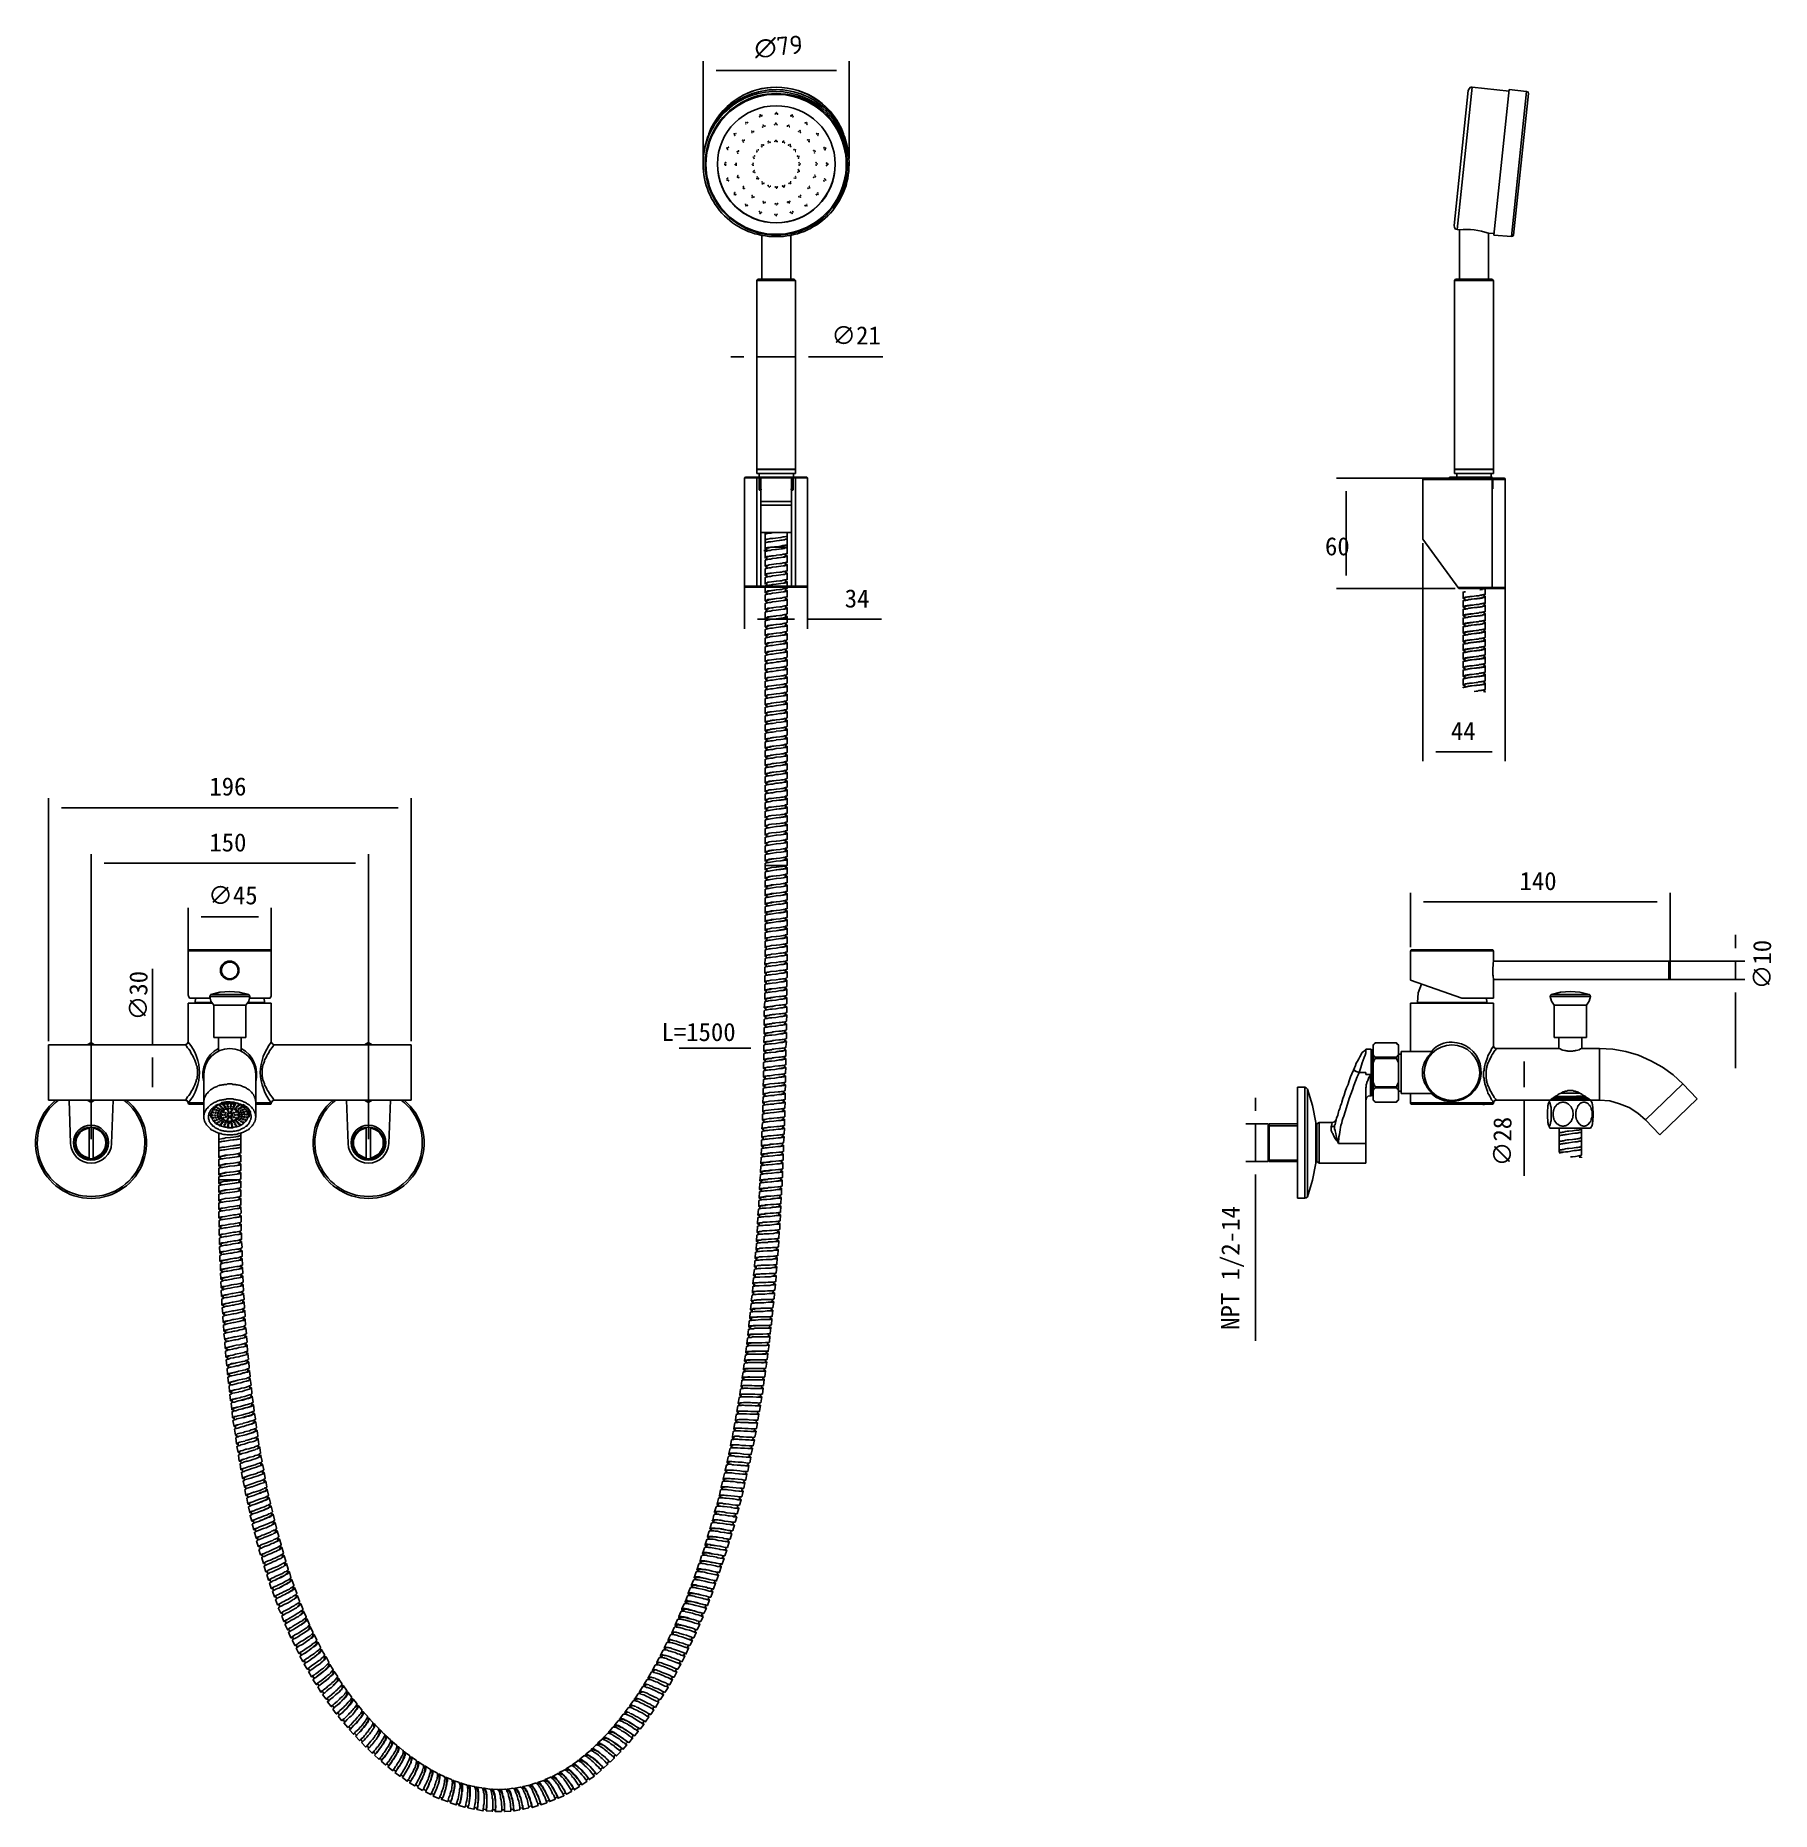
# Model space of a CAD drawing. Header units: millimetres. Extents: x 1.34 to 8.68, y 2.73 to 10.24.
import ezdxf

# ---------------------------------------------------------------- set-up
doc = ezdxf.new("R2010")
doc.units = ezdxf.units.MM
doc.layers.add('PDF2_문자', color=7, linetype='Continuous')
doc.layers.add('PDF2_형상', color=7, linetype='Continuous')
doc.styles.add('PDF ISOCPEUR', font='isocpeur.ttf')
doc.styles.add('PDF SimSun', font='SimSun.ttf')

msp = doc.modelspace()

# ---------------------------------------------------------------- texts
at = {"layer": 'PDF2_문자', "attachment_point": 4}
for s, insert, char_height, rotation, style in [('∅79', (4.3837, 10.1806), 0.07734, 4.76318, 'PDF ISOCPEUR'), ('∅10', (8.6443, 6.2032), 0.07691, 89.79087, 'PDF SimSun'), ('∅30', (1.7779, 6.0719), 0.07691, 89.50462, 'PDF SimSun'), ('∅28', (7.5462, 5.4548), 0.07691, 89.79087, 'PDF SimSun'), ('NPT 1/2-14', (6.4044, 4.7631), 0.07691, 89.79087, 'PDF SimSun')]:
    msp.add_mtext(s, dxfattribs=dict(at, insert=insert, char_height=char_height, rotation=rotation, style=style))
at = {"layer": 'PDF2_문자', "char_height": 0.07691, "attachment_point": 4, "style": 'PDF SimSun'}
for s, insert in [('∅21', (4.7087, 8.969)), ('60', (6.7961, 8.0764)), ('34', (4.7654, 7.8558)), ('44', (7.3287, 7.2958)), ('196', (2.0787, 7.0608)), ('150', (2.0787, 6.8241)), ('140', (7.6187, 6.6608)), ('∅45', (2.0737, 6.6006)), ('L=1500', (3.9904, 6.0224))]:
    msp.add_mtext(s, dxfattribs=dict(at, insert=insert))

# ---------------------------------------------------------------- linework, layer by layer
at = {"layer": 'PDF2_형상', "lineweight": 25}
for points in [[(4.1671, 9.7081), (4.1671, 10.1281)], [(4.2221, 10.0898), (4.7304, 10.0898)], [(4.7837, 9.7164), (4.7837, 10.1281)], [(4.4754, 10.0181), (4.4354, 10.0164)], [(7.3421, 9.4331), (7.4021, 10.0048)], [(7.3554, 9.4164), (7.4187, 10.0181)], [(7.4187, 10.0181), (7.4121, 10.0181), (7.4054, 10.0114), (7.4021, 10.0048)], [(7.5754, 10.0014), (7.4187, 10.0181)], [(7.5754, 10.0081), (7.5104, 9.3931)], [(7.6487, 9.9998), (7.5754, 10.0081)], [(7.5854, 9.3864), (7.6487, 9.9998)], [(7.5937, 9.3931), (7.6571, 9.9914)], [(7.6571, 9.9914), (7.6554, 9.9981), (7.6487, 9.9998)], [(4.3471, 9.8698), (4.3454, 9.8698)], [(4.3454, 9.8698), (4.3471, 9.8681)], [(4.3471, 9.8631), (4.3454, 9.8631)], [(4.3454, 9.8631), (4.3471, 9.8631)], [(4.3454, 9.8631), (4.3471, 9.8631)], [(4.3454, 9.8631), (4.3471, 9.8631)], [(4.3471, 9.8698), (4.3487, 9.8698)], [(4.3471, 9.8698), (4.3487, 9.8698)], [(4.3471, 9.8681), (4.3471, 9.8698)], [(4.3471, 9.8631), (4.3487, 9.8631)], [(4.3554, 9.8698), (4.3537, 9.8698), (4.3537, 9.8681)], [(4.3537, 9.8698), (4.3537, 9.8681), (4.3554, 9.8698)], [(4.3537, 9.8681), (4.3554, 9.8681)], [(4.3537, 9.8681), (4.3554, 9.8681)], [(4.3554, 9.8681), (4.3554, 9.8698)], [(4.4054, 9.8948), (4.4071, 9.8948)], [(4.4071, 9.8948), (4.4054, 9.8948)], [(4.4054, 9.8948), (4.4071, 9.8948)], [(4.4054, 9.8948), (4.4054, 9.8931), (4.4054, 9.8948), (4.4071, 9.8948)], [(4.4087, 9.8998), (4.4087, 9.9014), (4.4071, 9.9014), (4.4071, 9.8998)], [(4.4071, 9.8998), (4.4087, 9.8998), (4.4087, 9.9014)], [(4.4071, 9.8998), (4.4087, 9.8998)], [(4.4071, 9.8998), (4.4087, 9.8998)], [(4.4071, 9.8948), (4.4087, 9.8948)], [(4.4087, 9.8998), (4.4104, 9.8998)], [(4.4137, 9.8981), (4.4137, 9.8964)], [(4.4154, 9.8981), (4.4137, 9.8981)], [(4.4137, 9.8981), (4.4154, 9.8981)], [(4.4137, 9.8964), (4.4154, 9.8964), (4.4154, 9.8981)], [(4.4154, 9.8981), (4.4171, 9.8981)], [(4.4171, 9.8514), (4.4187, 9.8514)], [(4.4187, 9.8514), (4.4171, 9.8514)], [(4.4171, 9.8514), (4.4187, 9.8514)], [(4.4171, 9.8514), (4.4171, 9.8498), (4.4187, 9.8498), (4.4187, 9.8514)], [(4.4187, 9.8514), (4.4204, 9.8514)], [(4.4221, 9.8564), (4.4204, 9.8581), (4.4204, 9.8564)], [(4.4204, 9.8564), (4.4221, 9.8564)], [(4.4204, 9.8564), (4.4221, 9.8564)], [(4.4204, 9.8564), (4.4221, 9.8564)], [(4.4221, 9.8564), (4.4237, 9.8564)], [(4.4287, 9.8548), (4.4271, 9.8548), (4.4271, 9.8531)], [(4.4271, 9.8548), (4.4271, 9.8531), (4.4271, 9.8548)], [(4.4271, 9.8531), (4.4287, 9.8531)], [(4.4271, 9.8531), (4.4287, 9.8531)], [(4.4287, 9.8531), (4.4287, 9.8548)], [(4.4704, 9.8614), (4.4687, 9.8614)], [(4.4687, 9.8614), (4.4704, 9.8614)], [(4.4687, 9.8614), (4.4687, 9.8598), (4.4704, 9.8598), (4.4704, 9.8614)], [(4.4721, 9.9064), (4.4704, 9.9064)], [(4.4704, 9.9064), (4.4721, 9.9048), (4.4721, 9.9064)], [(4.4704, 9.9064), (4.4721, 9.9064)], [(4.4754, 9.8648), (4.4754, 9.8664), (4.4737, 9.8664), (4.4737, 9.8648)], [(4.4737, 9.8664), (4.4737, 9.8648), (4.4737, 9.8664), (4.4754, 9.8664)], [(4.4737, 9.8648), (4.4754, 9.8648)], [(4.4771, 9.9114), (4.4754, 9.9114)], [(4.4754, 9.9114), (4.4771, 9.9114)], [(4.4754, 9.9114), (4.4754, 9.9098), (4.4771, 9.9098), (4.4771, 9.9114)], [(4.4804, 9.8614), (4.4787, 9.8614)], [(4.4787, 9.8614), (4.4804, 9.8614)], [(4.4787, 9.8614), (4.4787, 9.8598), (4.4804, 9.8598), (4.4804, 9.8614)], [(4.4821, 9.9064), (4.4804, 9.9064)], [(4.4804, 9.9064), (4.4804, 9.9048), (4.4821, 9.9048), (4.4821, 9.9064)], [(4.4804, 9.9064), (4.4821, 9.9064)], [(4.5221, 9.8548), (4.5237, 9.8548)], [(4.5237, 9.8548), (4.5221, 9.8548)], [(4.5221, 9.8548), (4.5221, 9.8531), (4.5237, 9.8531), (4.5237, 9.8548)], [(4.5221, 9.8548), (4.5237, 9.8548)], [(4.5237, 9.8548), (4.5254, 9.8548)], [(4.5271, 9.8581), (4.5287, 9.8581)], [(4.5287, 9.8581), (4.5271, 9.8581)], [(4.5271, 9.8581), (4.5271, 9.8564), (4.5287, 9.8564), (4.5287, 9.8581)], [(4.5271, 9.8581), (4.5287, 9.8581)], [(4.5287, 9.8581), (4.5304, 9.8581)], [(4.5304, 9.8514), (4.5321, 9.8514)], [(4.5321, 9.8514), (4.5304, 9.8514)], [(4.5304, 9.8514), (4.5321, 9.8514)], [(4.5304, 9.8514), (4.5321, 9.8514)], [(4.5321, 9.8514), (4.5337, 9.8514)], [(4.5387, 9.8964), (4.5387, 9.8981), (4.5371, 9.8981), (4.5371, 9.8964)], [(4.5371, 9.8981), (4.5371, 9.8964), (4.5387, 9.8964), (4.5387, 9.8981)], [(4.5371, 9.8964), (4.5387, 9.8964)], [(4.5371, 9.8964), (4.5387, 9.8964)], [(4.5387, 9.8964), (4.5404, 9.8964)], [(4.5437, 9.8998), (4.5437, 9.9014), (4.5421, 9.9014), (4.5421, 9.8998)], [(4.5421, 9.8998), (4.5437, 9.8998)], [(4.5421, 9.8998), (4.5437, 9.8998), (4.5421, 9.8998)], [(4.5437, 9.8998), (4.5454, 9.8998)], [(4.5437, 9.8998), (4.5454, 9.8998)], [(4.5454, 9.8948), (4.5471, 9.8948)], [(4.5471, 9.8948), (4.5454, 9.8948)], [(4.5454, 9.8948), (4.5454, 9.8931), (4.5471, 9.8931)], [(4.5471, 9.8931), (4.5471, 9.8948)], [(4.5471, 9.8948), (4.5487, 9.8948)], [(4.5971, 9.8681), (4.5987, 9.8681)], [(4.5987, 9.8681), (4.5971, 9.8681)], [(4.5971, 9.8681), (4.5987, 9.8664), (4.5987, 9.8681)], [(4.5971, 9.8681), (4.5987, 9.8681)], [(4.5987, 9.8681), (4.6004, 9.8681)], [(4.6037, 9.8698), (4.6054, 9.8698)], [(4.6054, 9.8698), (4.6037, 9.8698)], [(4.6037, 9.8698), (4.6037, 9.8681), (4.6054, 9.8681)], [(4.6037, 9.8698), (4.6054, 9.8698)], [(4.6054, 9.8681), (4.6054, 9.8698)], [(4.6054, 9.8631), (4.6071, 9.8631)], [(4.6071, 9.8631), (4.6054, 9.8631)], [(4.6054, 9.8631), (4.6054, 9.8614), (4.6071, 9.8614)], [(4.6054, 9.8631), (4.6071, 9.8631)], [(4.6071, 9.8614), (4.6071, 9.8631)], [(4.2737, 9.7648), (4.2721, 9.7648)], [(4.2721, 9.7648), (4.2737, 9.7631)], [(4.2737, 9.7648), (4.2754, 9.7648)], [(4.2737, 9.7648), (4.2754, 9.7648)], [(4.2737, 9.7631), (4.2737, 9.7648)], [(4.2737, 9.7648), (4.2754, 9.7648)], [(4.2987, 9.8214), (4.2971, 9.8214)], [(4.2987, 9.8214), (4.2971, 9.8214), (4.2987, 9.8198)], [(4.2987, 9.8214), (4.3004, 9.8214)], [(4.2987, 9.8198), (4.2987, 9.8214)], [(4.2987, 9.8214), (4.3004, 9.8214)], [(4.3004, 9.8164), (4.2987, 9.8148)], [(4.2987, 9.8148), (4.3004, 9.8148)], [(4.2987, 9.8148), (4.3004, 9.8148)], [(4.2987, 9.8148), (4.3004, 9.8148)], [(4.3004, 9.8148), (4.3004, 9.8164)], [(4.3054, 9.8231), (4.3071, 9.8231)], [(4.3054, 9.8231), (4.3071, 9.8231)], [(4.3054, 9.8214), (4.3054, 9.8231)], [(4.3054, 9.8231), (4.3071, 9.8231)], [(4.3054, 9.8231), (4.3054, 9.8214)], [(4.3354, 9.7931), (4.3354, 9.7948), (4.3337, 9.7948), (4.3337, 9.7931)], [(4.3337, 9.7931), (4.3354, 9.7931)], [(4.3337, 9.7931), (4.3354, 9.7931)], [(4.3337, 9.7931), (4.3354, 9.7931)], [(4.3354, 9.7931), (4.3371, 9.7931)], [(4.3371, 9.7881), (4.3354, 9.7881), (4.3354, 9.7864)], [(4.3354, 9.7881), (4.3371, 9.7881)], [(4.3354, 9.7881), (4.3371, 9.7881)], [(4.3354, 9.7864), (4.3371, 9.7864)], [(4.3354, 9.7864), (4.3371, 9.7864)], [(4.3371, 9.7864), (4.3371, 9.7881)], [(4.3421, 9.7948), (4.3404, 9.7948)], [(4.3404, 9.7948), (4.3421, 9.7948)], [(4.3404, 9.7948), (4.3421, 9.7948)], [(4.3404, 9.7948), (4.3421, 9.7948)], [(4.3421, 9.7948), (4.3437, 9.7948)], [(4.3737, 9.8314), (4.3721, 9.8331), (4.3721, 9.8314)], [(4.3721, 9.8314), (4.3737, 9.8314)], [(4.3721, 9.8314), (4.3737, 9.8314)], [(4.3721, 9.8314), (4.3737, 9.8314)], [(4.3721, 9.8264), (4.3721, 9.8248)], [(4.3721, 9.8248), (4.3721, 9.8264)], [(4.3721, 9.8264), (4.3737, 9.8264)], [(4.3721, 9.8248), (4.3737, 9.8248)], [(4.3721, 9.8248), (4.3737, 9.8248)], [(4.3737, 9.8314), (4.3754, 9.8314)], [(4.3804, 9.8314), (4.3787, 9.8314)], [(4.3787, 9.8314), (4.3804, 9.8314)], [(4.3787, 9.8314), (4.3804, 9.8314)], [(4.3787, 9.8314), (4.3787, 9.8298), (4.3804, 9.8298), (4.3804, 9.8314)], [(4.3804, 9.8314), (4.3821, 9.8314)], [(4.4154, 9.7748), (4.4137, 9.7748)], [(4.4137, 9.7731), (4.4154, 9.7731), (4.4154, 9.7748)], [(4.4137, 9.7748), (4.4154, 9.7748)], [(4.4137, 9.7748), (4.4137, 9.7731)], [(4.4154, 9.7681), (4.4137, 9.7681)], [(4.4137, 9.7681), (4.4137, 9.7664), (4.4154, 9.7664), (4.4154, 9.7681)], [(4.4137, 9.7681), (4.4154, 9.7681)], [(4.4137, 9.7681), (4.4154, 9.7681)], [(4.4154, 9.7748), (4.4171, 9.7748)], [(4.4154, 9.7681), (4.4171, 9.7681)], [(4.4221, 9.7731), (4.4221, 9.7748), (4.4221, 9.7731), (4.4204, 9.7731)], [(4.4204, 9.7731), (4.4221, 9.7731)], [(4.4221, 9.7731), (4.4221, 9.7748)], [(4.4221, 9.7731), (4.4237, 9.7731)], [(4.4221, 9.7731), (4.4237, 9.7731)], [(4.4404, 9.7831), (4.4421, 9.7831)], [(4.4421, 9.7831), (4.4404, 9.7831)], [(4.4404, 9.7831), (4.4421, 9.7831)], [(4.4404, 9.7831), (4.4421, 9.7831)], [(4.4437, 9.7898), (4.4421, 9.7898), (4.4421, 9.7881)], [(4.4421, 9.7898), (4.4437, 9.7881), (4.4437, 9.7898)], [(4.4421, 9.7881), (4.4437, 9.7881)], [(4.4421, 9.7881), (4.4437, 9.7881)], [(4.4421, 9.7831), (4.4437, 9.7831)], [(4.4437, 9.7881), (4.4437, 9.7898)], [(4.4487, 9.7864), (4.4504, 9.7864)], [(4.4504, 9.7864), (4.4487, 9.7864)], [(4.4487, 9.7864), (4.4504, 9.7864)], [(4.4487, 9.7864), (4.4487, 9.7848), (4.4504, 9.7848), (4.4504, 9.7864)], [(4.4504, 9.7864), (4.4521, 9.7864)], [(4.4704, 9.7898), (4.4721, 9.7898)], [(4.4704, 9.7898), (4.4721, 9.7898)], [(4.4704, 9.7898), (4.4704, 9.7881), (4.4704, 9.7898)], [(4.4754, 9.7948), (4.4737, 9.7948)], [(4.4737, 9.7948), (4.4754, 9.7948)], [(4.4737, 9.7948), (4.4737, 9.7931), (4.4754, 9.7931), (4.4754, 9.7948)], [(4.4804, 9.7898), (4.4787, 9.7898)], [(4.4787, 9.7898), (4.4804, 9.7898)], [(4.4787, 9.7898), (4.4787, 9.7881), (4.4804, 9.7881), (4.4804, 9.7898)], [(4.5004, 9.7864), (4.5021, 9.7864)], [(4.5021, 9.7864), (4.5004, 9.7864)], [(4.5004, 9.7864), (4.5021, 9.7864)], [(4.5004, 9.7864), (4.5021, 9.7864)], [(4.5021, 9.7864), (4.5037, 9.7864)], [(4.5054, 9.7898), (4.5071, 9.7898)], [(4.5071, 9.7898), (4.5054, 9.7898)], [(4.5054, 9.7898), (4.5054, 9.7881), (4.5071, 9.7898)], [(4.5054, 9.7898), (4.5071, 9.7898)], [(4.5071, 9.7898), (4.5087, 9.7898)], [(4.5104, 9.7831), (4.5104, 9.7848), (4.5087, 9.7848), (4.5087, 9.7831)], [(4.5087, 9.7831), (4.5104, 9.7831)], [(4.5087, 9.7831), (4.5104, 9.7831)], [(4.5087, 9.7831), (4.5104, 9.7831)], [(4.5104, 9.7831), (4.5121, 9.7831)], [(4.5271, 9.7748), (4.5287, 9.7748)], [(4.5287, 9.7748), (4.5271, 9.7748)], [(4.5271, 9.7748), (4.5271, 9.7731), (4.5287, 9.7731)], [(4.5271, 9.7748), (4.5287, 9.7748)], [(4.5287, 9.7731), (4.5287, 9.7748)], [(4.5337, 9.7764), (4.5337, 9.7748)], [(4.5354, 9.7748), (4.5354, 9.7764), (4.5337, 9.7764)], [(4.5337, 9.7764), (4.5354, 9.7764)], [(4.5337, 9.7748), (4.5354, 9.7748)], [(4.5354, 9.7748), (4.5371, 9.7748)], [(4.5354, 9.7698), (4.5354, 9.7681)], [(4.5371, 9.7681), (4.5371, 9.7698), (4.5354, 9.7698)], [(4.5354, 9.7698), (4.5354, 9.7681), (4.5371, 9.7698)], [(4.5354, 9.7681), (4.5371, 9.7681)], [(4.5371, 9.7681), (4.5387, 9.7681)], [(4.5704, 9.8331), (4.5704, 9.8314)], [(4.5704, 9.8314), (4.5704, 9.8331)], [(4.5704, 9.8314), (4.5704, 9.8331)], [(4.5704, 9.8314), (4.5704, 9.8331)], [(4.5704, 9.8314), (4.5721, 9.8314)], [(4.5771, 9.8331), (4.5771, 9.8348), (4.5754, 9.8348), (4.5754, 9.8331)], [(4.5754, 9.8331), (4.5771, 9.8331)], [(4.5754, 9.8331), (4.5771, 9.8331)], [(4.5754, 9.8331), (4.5771, 9.8331)], [(4.5771, 9.8331), (4.5787, 9.8331)], [(4.5787, 9.8264), (4.5787, 9.8281), (4.5771, 9.8281), (4.5771, 9.8264)], [(4.5771, 9.8264), (4.5787, 9.8264)], [(4.5771, 9.8264), (4.5787, 9.8264)], [(4.5771, 9.8264), (4.5787, 9.8264)], [(4.5787, 9.8264), (4.5804, 9.8264)], [(4.6087, 9.7964), (4.6104, 9.7964)], [(4.6104, 9.7964), (4.6087, 9.7964)], [(4.6087, 9.7964), (4.6087, 9.7948)], [(4.6087, 9.7964), (4.6104, 9.7964)], [(4.6087, 9.7964), (4.6104, 9.7964)], [(4.6087, 9.7948), (4.6104, 9.7964)], [(4.6154, 9.7964), (4.6137, 9.7964)], [(4.6137, 9.7964), (4.6137, 9.7948), (4.6154, 9.7948)], [(4.6137, 9.7964), (4.6154, 9.7964)], [(4.6137, 9.7898), (4.6137, 9.7881)], [(4.6154, 9.7881), (4.6154, 9.7898), (4.6137, 9.7898)], [(4.6137, 9.7898), (4.6137, 9.7881), (4.6154, 9.7881)], [(4.6137, 9.7881), (4.6154, 9.7881)], [(4.6154, 9.7964), (4.6171, 9.7964)], [(4.6154, 9.7964), (4.6171, 9.7964)], [(4.6154, 9.7948), (4.6154, 9.7964)], [(4.6154, 9.7881), (4.6154, 9.7898)], [(4.6154, 9.7881), (4.6171, 9.7881)], [(4.6471, 9.8214), (4.6471, 9.8231), (4.6454, 9.8214)], [(4.6454, 9.8214), (4.6471, 9.8214)], [(4.6454, 9.8214), (4.6471, 9.8214)], [(4.6454, 9.8214), (4.6471, 9.8214)], [(4.6471, 9.8214), (4.6487, 9.8214)], [(4.6471, 9.8214), (4.6487, 9.8214)], [(4.6521, 9.8214), (4.6537, 9.8214)], [(4.6537, 9.8214), (4.6521, 9.8214)], [(4.6521, 9.8214), (4.6521, 9.8198), (4.6537, 9.8198)], [(4.6521, 9.8214), (4.6537, 9.8214)], [(4.6521, 9.8148), (4.6537, 9.8148)], [(4.6537, 9.8148), (4.6521, 9.8148)], [(4.6521, 9.8148), (4.6521, 9.8131)], [(4.6521, 9.8148), (4.6537, 9.8148)], [(4.6521, 9.8148), (4.6537, 9.8148)], [(4.6521, 9.8131), (4.6537, 9.8148)], [(4.6537, 9.8214), (4.6554, 9.8214)], [(4.6537, 9.8198), (4.6537, 9.8214)], [(4.1671, 9.7014), (4.1671, 9.6931)], [(4.2571, 9.6931), (4.2554, 9.6931)], [(4.2554, 9.6931), (4.2571, 9.6931)], [(4.2554, 9.6931), (4.2571, 9.6931)], [(4.2571, 9.6931), (4.2587, 9.6931)], [(4.2571, 9.6931), (4.2587, 9.6931)], [(4.2571, 9.6931), (4.2587, 9.6931)], [(4.2621, 9.6998), (4.2604, 9.6998), (4.2604, 9.6981)], [(4.2604, 9.6981), (4.2621, 9.6981)], [(4.2604, 9.6981), (4.2621, 9.6981)], [(4.2621, 9.6898), (4.2604, 9.6898)], [(4.2604, 9.6898), (4.2621, 9.6898)], [(4.2604, 9.6898), (4.2604, 9.6881), (4.2621, 9.6881)], [(4.2621, 9.6981), (4.2621, 9.6998)], [(4.2621, 9.6981), (4.2637, 9.6981)], [(4.2621, 9.6981), (4.2637, 9.6981)], [(4.2621, 9.6898), (4.2637, 9.6898)], [(4.2621, 9.6898), (4.2637, 9.6898)], [(4.2621, 9.6881), (4.2621, 9.6898)], [(4.2671, 9.7614), (4.2671, 9.7598)], [(4.2687, 9.7598), (4.2687, 9.7614), (4.2671, 9.7614)], [(4.2671, 9.7598), (4.2687, 9.7614)], [(4.2671, 9.7614), (4.2671, 9.7598)], [(4.2671, 9.7598), (4.2687, 9.7598)], [(4.2704, 9.7564), (4.2704, 9.7548)], [(4.2721, 9.7548), (4.2704, 9.7564)], [(4.2704, 9.7548), (4.2721, 9.7548)], [(4.2704, 9.7548), (4.2721, 9.7548)], [(4.2704, 9.7548), (4.2721, 9.7548)], [(4.3021, 9.6931), (4.3021, 9.6914)], [(4.3037, 9.6914), (4.3021, 9.6914), (4.3021, 9.6931)], [(4.3021, 9.6914), (4.3037, 9.6914)], [(4.3021, 9.6914), (4.3037, 9.6914)], [(4.3021, 9.6914), (4.3037, 9.6914)], [(4.3071, 9.6981), (4.3071, 9.6964), (4.3054, 9.6964)], [(4.3054, 9.6964), (4.3071, 9.6964), (4.3071, 9.6981)], [(4.3071, 9.6964), (4.3071, 9.6981)], [(4.3071, 9.6964), (4.3071, 9.6981)], [(4.3071, 9.6964), (4.3087, 9.6964)], [(4.3071, 9.6964), (4.3087, 9.6964)], [(4.3104, 9.7464), (4.3104, 9.7448), (4.3087, 9.7448)], [(4.3104, 9.7448), (4.3087, 9.7448)], [(4.3104, 9.7448), (4.3104, 9.7464)], [(4.3104, 9.7448), (4.3121, 9.7448)], [(4.3104, 9.7448), (4.3121, 9.7448)], [(4.3104, 9.7448), (4.3121, 9.7448)], [(4.3137, 9.7398), (4.3121, 9.7398)], [(4.3121, 9.7398), (4.3137, 9.7398)], [(4.3137, 9.7398), (4.3154, 9.7398)], [(4.3137, 9.7398), (4.3154, 9.7398)], [(4.3137, 9.7398), (4.3137, 9.7381), (4.3137, 9.7398)], [(4.3137, 9.7398), (4.3154, 9.7398)], [(4.3171, 9.7498), (4.3154, 9.7498), (4.3154, 9.7481)], [(4.3154, 9.7481), (4.3171, 9.7481), (4.3171, 9.7498)], [(4.3154, 9.7481), (4.3171, 9.7481)], [(4.3154, 9.7481), (4.3171, 9.7481)], [(4.3171, 9.7481), (4.3171, 9.7498)], [(4.3737, 9.6931), (4.3737, 9.6914)], [(4.3754, 9.6914), (4.3737, 9.6931)], [(4.3737, 9.6914), (4.3737, 9.6931)], [(4.3737, 9.6914), (4.3754, 9.6914)], [(4.3737, 9.6914), (4.3754, 9.6914)], [(4.3737, 9.6914), (4.3754, 9.6914)], [(4.3787, 9.7231), (4.3771, 9.7231)], [(4.3787, 9.7231), (4.3771, 9.7231)], [(4.3787, 9.7231), (4.3804, 9.7231)], [(4.3787, 9.7231), (4.3804, 9.7231)], [(4.3787, 9.7231), (4.3804, 9.7231)], [(4.3787, 9.7231), (4.3804, 9.7231)], [(4.3787, 9.6981), (4.3787, 9.6964)], [(4.3787, 9.6964), (4.3787, 9.6981)], [(4.3787, 9.6964), (4.3787, 9.6981)], [(4.3787, 9.6981), (4.3787, 9.6964)], [(4.3787, 9.6964), (4.3804, 9.6964)], [(4.3787, 9.6964), (4.3804, 9.6964)], [(4.3821, 9.7181), (4.3804, 9.7181)], [(4.3804, 9.7181), (4.3821, 9.7164)], [(4.3821, 9.7181), (4.3837, 9.7181)], [(4.3821, 9.7181), (4.3837, 9.7181)], [(4.3821, 9.7164), (4.3821, 9.7181)], [(4.3821, 9.7181), (4.3837, 9.7181)], [(4.3854, 9.7281), (4.3837, 9.7281), (4.3837, 9.7264)], [(4.3837, 9.7264), (4.3854, 9.7264)], [(4.3837, 9.7264), (4.3854, 9.7264)], [(4.3837, 9.7264), (4.3854, 9.7264)], [(4.3854, 9.7264), (4.3854, 9.7281)], [(4.3937, 9.7514), (4.3921, 9.7514)], [(4.3921, 9.7514), (4.3937, 9.7514)], [(4.3921, 9.7514), (4.3937, 9.7514)], [(4.3921, 9.7514), (4.3937, 9.7514)], [(4.3937, 9.7514), (4.3954, 9.7514)], [(4.3954, 9.7464), (4.3937, 9.7464), (4.3937, 9.7448)], [(4.3937, 9.7464), (4.3937, 9.7448), (4.3937, 9.7464), (4.3954, 9.7464)], [(4.3937, 9.7464), (4.3954, 9.7464)], [(4.3937, 9.7448), (4.3954, 9.7448)], [(4.3937, 9.7448), (4.3954, 9.7448)], [(4.3954, 9.7448), (4.3954, 9.7464)], [(4.4004, 9.7531), (4.3987, 9.7531)], [(4.3987, 9.7531), (4.4004, 9.7531)], [(4.3987, 9.7531), (4.4004, 9.7531)], [(4.3987, 9.7531), (4.4004, 9.7531)], [(4.4004, 9.7531), (4.4021, 9.7531)], [(4.5504, 9.7548), (4.5521, 9.7548)], [(4.5521, 9.7548), (4.5504, 9.7548)], [(4.5504, 9.7548), (4.5504, 9.7531), (4.5521, 9.7531)], [(4.5504, 9.7548), (4.5521, 9.7548)], [(4.5521, 9.7548), (4.5537, 9.7548)], [(4.5521, 9.7531), (4.5521, 9.7548)], [(4.5554, 9.7464), (4.5571, 9.7464)], [(4.5571, 9.7464), (4.5554, 9.7464)], [(4.5554, 9.7464), (4.5571, 9.7464)], [(4.5554, 9.7464), (4.5571, 9.7464)], [(4.5571, 9.7548), (4.5571, 9.7531)], [(4.5587, 9.7531), (4.5571, 9.7531), (4.5571, 9.7548)], [(4.5571, 9.7531), (4.5587, 9.7531)], [(4.5571, 9.7531), (4.5587, 9.7531)], [(4.5571, 9.7531), (4.5587, 9.7531)], [(4.5571, 9.7531), (4.5587, 9.7531)], [(4.5571, 9.7464), (4.5587, 9.7464)], [(4.5571, 9.7464), (4.5587, 9.7464)], [(4.5654, 9.7281), (4.5671, 9.7281)], [(4.5671, 9.7281), (4.5654, 9.7281)], [(4.5654, 9.7281), (4.5654, 9.7264), (4.5671, 9.7264)], [(4.5654, 9.7281), (4.5671, 9.7281)], [(4.5671, 9.7264), (4.5671, 9.7281)], [(4.5687, 9.7198), (4.5704, 9.7198)], [(4.5704, 9.7198), (4.5687, 9.7198)], [(4.5687, 9.7198), (4.5687, 9.7181)], [(4.5687, 9.7198), (4.5704, 9.7198)], [(4.5687, 9.7181), (4.5704, 9.7181), (4.5704, 9.7198)], [(4.5721, 9.7264), (4.5704, 9.7248)], [(4.5704, 9.7248), (4.5721, 9.7248)], [(4.5721, 9.7248), (4.5721, 9.7264)], [(4.5721, 9.7264), (4.5721, 9.7248)], [(4.5721, 9.7248), (4.5737, 9.7248)], [(4.5721, 9.6998), (4.5721, 9.6981)], [(4.5737, 9.6981), (4.5721, 9.6998)], [(4.5721, 9.6981), (4.5737, 9.6981)], [(4.5721, 9.6981), (4.5737, 9.6981)], [(4.5721, 9.6981), (4.5737, 9.6981)], [(4.5721, 9.6898), (4.5737, 9.6898)], [(4.5737, 9.6898), (4.5721, 9.6898)], [(4.5721, 9.6898), (4.5721, 9.6881)], [(4.5721, 9.6898), (4.5737, 9.6898)], [(4.5721, 9.6898), (4.5737, 9.6898)], [(4.5721, 9.6881), (4.5737, 9.6881), (4.5737, 9.6898)], [(4.5771, 9.6948), (4.5787, 9.6948)], [(4.5787, 9.6948), (4.5771, 9.6948)], [(4.5771, 9.6948), (4.5771, 9.6931)], [(4.5771, 9.6948), (4.5787, 9.6948)], [(4.5771, 9.6948), (4.5787, 9.6948)], [(4.5771, 9.6931), (4.5787, 9.6948)], [(4.6337, 9.7514), (4.6337, 9.7498)], [(4.6354, 9.7498), (4.6354, 9.7514), (4.6337, 9.7514)], [(4.6337, 9.7498), (4.6354, 9.7498)], [(4.6337, 9.7498), (4.6354, 9.7498)], [(4.6354, 9.7498), (4.6371, 9.7498)], [(4.6371, 9.7414), (4.6387, 9.7414)], [(4.6387, 9.7414), (4.6371, 9.7414)], [(4.6371, 9.7414), (4.6371, 9.7398)], [(4.6371, 9.7414), (4.6387, 9.7414)], [(4.6371, 9.7398), (4.6387, 9.7414)], [(4.6404, 9.7481), (4.6387, 9.7481)], [(4.6387, 9.7481), (4.6404, 9.7464)], [(4.6387, 9.7481), (4.6404, 9.7481)], [(4.6404, 9.7481), (4.6421, 9.7481)], [(4.6404, 9.7464), (4.6404, 9.7481)], [(4.6437, 9.6998), (4.6437, 9.6981)], [(4.6454, 9.6981), (4.6454, 9.6998), (4.6437, 9.6998)], [(4.6437, 9.6998), (4.6437, 9.6981)], [(4.6437, 9.6981), (4.6454, 9.6981), (4.6454, 9.6998)], [(4.6437, 9.6981), (4.6454, 9.6981)], [(4.6437, 9.6981), (4.6454, 9.6981)], [(4.6437, 9.6898), (4.6454, 9.6898)], [(4.6454, 9.6898), (4.6437, 9.6898)], [(4.6437, 9.6898), (4.6437, 9.6881)], [(4.6437, 9.6898), (4.6454, 9.6898)], [(4.6437, 9.6898), (4.6454, 9.6898)], [(4.6437, 9.6881), (4.6454, 9.6881), (4.6454, 9.6898)], [(4.6487, 9.6948), (4.6504, 9.6948)], [(4.6504, 9.6948), (4.6487, 9.6948)], [(4.6487, 9.6948), (4.6487, 9.6931)], [(4.6487, 9.6948), (4.6504, 9.6948)], [(4.6487, 9.6948), (4.6504, 9.6948)], [(4.6487, 9.6931), (4.6504, 9.6948)], [(4.6787, 9.7631), (4.6771, 9.7631)], [(4.6771, 9.7631), (4.6771, 9.7614), (4.6787, 9.7614)], [(4.6771, 9.7631), (4.6787, 9.7631)], [(4.6787, 9.7631), (4.6804, 9.7631)], [(4.6787, 9.7614), (4.6787, 9.7631)], [(4.6804, 9.7548), (4.6804, 9.7531)], [(4.6821, 9.7531), (4.6821, 9.7548), (4.6804, 9.7548)], [(4.6804, 9.7548), (4.6821, 9.7548)], [(4.6804, 9.7531), (4.6821, 9.7531)], [(4.6821, 9.7531), (4.6837, 9.7531)], [(4.6837, 9.7614), (4.6837, 9.7598)], [(4.6854, 9.7598), (4.6854, 9.7614), (4.6837, 9.7614)], [(4.6837, 9.7598), (4.6837, 9.7614)], [(4.6837, 9.7598), (4.6854, 9.7598)], [(4.6837, 9.7598), (4.6854, 9.7598)], [(4.6904, 9.6981), (4.6887, 9.6981), (4.6887, 9.6964)], [(4.6887, 9.6981), (4.6904, 9.6964)], [(4.6887, 9.6964), (4.6904, 9.6964)], [(4.6904, 9.6964), (4.6904, 9.6981)], [(4.6904, 9.6964), (4.6904, 9.6981)], [(4.6904, 9.6964), (4.6921, 9.6964)], [(4.6954, 9.6931), (4.6937, 9.6931)], [(4.6937, 9.6931), (4.6954, 9.6931)], [(4.6937, 9.6931), (4.6954, 9.6931)], [(4.6954, 9.6931), (4.6971, 9.6931)], [(4.6954, 9.6931), (4.6971, 9.6931)], [(4.6954, 9.6931), (4.6971, 9.6931)], [(4.7837, 9.7014), (4.7837, 9.6931)], [(4.7837, 9.6931), (4.7837, 9.7014)], [(4.2671, 9.6264), (4.2687, 9.6264)], [(4.2687, 9.6264), (4.2671, 9.6264)], [(4.2671, 9.6248), (4.2687, 9.6248), (4.2687, 9.6264)], [(4.2671, 9.6264), (4.2671, 9.6248)], [(4.2671, 9.6264), (4.2687, 9.6264)], [(4.2704, 9.6331), (4.2687, 9.6331)], [(4.2687, 9.6331), (4.2687, 9.6314), (4.2704, 9.6314)], [(4.2704, 9.6331), (4.2721, 9.6331)], [(4.2704, 9.6314), (4.2704, 9.6331)], [(4.2704, 9.6331), (4.2721, 9.6331)], [(4.2721, 9.6248), (4.2721, 9.6231)], [(4.2737, 9.6231), (4.2737, 9.6248), (4.2721, 9.6248)], [(4.2721, 9.6231), (4.2737, 9.6231), (4.2721, 9.6231)], [(4.2737, 9.6231), (4.2754, 9.6231)], [(4.2737, 9.6231), (4.2754, 9.6231)], [(4.3071, 9.6881), (4.3054, 9.6881)], [(4.3054, 9.6881), (4.3071, 9.6881), (4.3071, 9.6864)], [(4.3071, 9.6881), (4.3087, 9.6881)], [(4.3071, 9.6881), (4.3087, 9.6881)], [(4.3071, 9.6864), (4.3071, 9.6881)], [(4.3071, 9.6881), (4.3087, 9.6881)], [(4.3104, 9.6398), (4.3104, 9.6381)], [(4.3121, 9.6381), (4.3121, 9.6398), (4.3104, 9.6398)], [(4.3104, 9.6381), (4.3121, 9.6381)], [(4.3104, 9.6381), (4.3121, 9.6381)], [(4.3121, 9.6381), (4.3137, 9.6381)], [(4.3137, 9.6464), (4.3137, 9.6448)], [(4.3154, 9.6448), (4.3137, 9.6448), (4.3137, 9.6464)], [(4.3137, 9.6448), (4.3154, 9.6448)], [(4.3137, 9.6448), (4.3154, 9.6448)], [(4.3171, 9.6364), (4.3154, 9.6364)], [(4.3154, 9.6364), (4.3171, 9.6348)], [(4.3171, 9.6364), (4.3187, 9.6364)], [(4.3171, 9.6348), (4.3171, 9.6364)], [(4.3171, 9.6364), (4.3187, 9.6364)], [(4.3787, 9.6881), (4.3804, 9.6881)], [(4.3787, 9.6881), (4.3804, 9.6881)], [(4.3787, 9.6881), (4.3804, 9.6881)], [(4.3787, 9.6864), (4.3787, 9.6881)], [(4.3787, 9.6881), (4.3787, 9.6864)], [(4.3787, 9.6881), (4.3804, 9.6881)], [(4.3787, 9.6614), (4.3804, 9.6614)], [(4.3804, 9.6614), (4.3787, 9.6614)], [(4.3787, 9.6614), (4.3787, 9.6598), (4.3804, 9.6598)], [(4.3787, 9.6614), (4.3804, 9.6614)], [(4.3804, 9.6598), (4.3804, 9.6614)], [(4.3821, 9.6681), (4.3821, 9.6664)], [(4.3837, 9.6664), (4.3821, 9.6681)], [(4.3821, 9.6681), (4.3821, 9.6664)], [(4.3821, 9.6664), (4.3837, 9.6664)], [(4.3821, 9.6664), (4.3837, 9.6664)], [(4.3854, 9.6598), (4.3837, 9.6581)], [(4.3837, 9.6581), (4.3854, 9.6581), (4.3837, 9.6581)], [(4.3854, 9.6581), (4.3854, 9.6598)], [(4.3854, 9.6581), (4.3871, 9.6581)], [(4.3854, 9.6581), (4.3871, 9.6581)], [(4.3937, 9.6398), (4.3954, 9.6398)], [(4.3954, 9.6398), (4.3937, 9.6398)], [(4.3937, 9.6398), (4.3954, 9.6381), (4.3954, 9.6398)], [(4.3937, 9.6398), (4.3954, 9.6398)], [(4.3937, 9.6331), (4.3954, 9.6331)], [(4.3954, 9.6331), (4.3937, 9.6331)], [(4.3937, 9.6331), (4.3937, 9.6314), (4.3954, 9.6314)], [(4.3937, 9.6331), (4.3954, 9.6331)], [(4.3954, 9.6398), (4.3971, 9.6398)], [(4.3954, 9.6398), (4.3971, 9.6398)], [(4.3954, 9.6331), (4.3971, 9.6331)], [(4.3954, 9.6314), (4.3954, 9.6331)], [(4.4004, 9.6331), (4.3987, 9.6314)], [(4.3987, 9.6314), (4.4004, 9.6314)], [(4.4004, 9.6314), (4.4004, 9.6331)], [(4.4004, 9.6331), (4.4021, 9.6331)], [(4.4004, 9.6331), (4.4004, 9.6314), (4.4004, 9.6331)], [(4.4004, 9.6314), (4.4021, 9.6314)], [(4.4154, 9.6181), (4.4171, 9.6181)], [(4.4154, 9.6181), (4.4171, 9.6181)], [(4.4154, 9.6164), (4.4154, 9.6181)], [(4.4154, 9.6181), (4.4154, 9.6164)], [(4.4154, 9.6181), (4.4171, 9.6181)], [(4.5371, 9.6181), (4.5354, 9.6181)], [(4.5354, 9.6181), (4.5371, 9.6181)], [(4.5371, 9.6181), (4.5387, 9.6181)], [(4.5371, 9.6181), (4.5387, 9.6181)], [(4.5371, 9.6181), (4.5387, 9.6181)], [(4.5521, 9.6331), (4.5504, 9.6331)], [(4.5504, 9.6331), (4.5521, 9.6331)], [(4.5504, 9.6331), (4.5521, 9.6331)], [(4.5504, 9.6331), (4.5521, 9.6331)], [(4.5504, 9.6331), (4.5521, 9.6331)], [(4.5521, 9.6331), (4.5537, 9.6331)], [(4.5571, 9.6414), (4.5587, 9.6414)], [(4.5587, 9.6414), (4.5571, 9.6414)], [(4.5571, 9.6414), (4.5571, 9.6398)], [(4.5571, 9.6414), (4.5587, 9.6414)], [(4.5571, 9.6414), (4.5587, 9.6414)], [(4.5571, 9.6398), (4.5587, 9.6414)], [(4.5587, 9.6348), (4.5571, 9.6348)], [(4.5571, 9.6348), (4.5587, 9.6348)], [(4.5587, 9.6348), (4.5604, 9.6348)], [(4.5587, 9.6348), (4.5587, 9.6331), (4.5587, 9.6348)], [(4.5671, 9.6598), (4.5654, 9.6598)], [(4.5654, 9.6598), (4.5671, 9.6581)], [(4.5654, 9.6598), (4.5671, 9.6598)], [(4.5671, 9.6598), (4.5687, 9.6598)], [(4.5671, 9.6598), (4.5687, 9.6598)], [(4.5671, 9.6581), (4.5671, 9.6598)], [(4.5704, 9.6698), (4.5687, 9.6698), (4.5687, 9.6681)], [(4.5687, 9.6681), (4.5704, 9.6681)], [(4.5687, 9.6681), (4.5704, 9.6681)], [(4.5687, 9.6681), (4.5704, 9.6681)], [(4.5704, 9.6681), (4.5704, 9.6698)], [(4.5737, 9.6631), (4.5721, 9.6631)], [(4.5721, 9.6631), (4.5721, 9.6614)], [(4.5721, 9.6631), (4.5737, 9.6631)], [(4.5721, 9.6631), (4.5737, 9.6631)], [(4.5721, 9.6614), (4.5737, 9.6631)], [(4.5737, 9.6631), (4.5754, 9.6631)], [(4.6354, 9.6381), (4.6337, 9.6381)], [(4.6337, 9.6381), (4.6337, 9.6364), (4.6354, 9.6364)], [(4.6337, 9.6381), (4.6354, 9.6381)], [(4.6354, 9.6381), (4.6371, 9.6381)], [(4.6354, 9.6381), (4.6371, 9.6381)], [(4.6354, 9.6364), (4.6354, 9.6381)], [(4.6387, 9.6464), (4.6371, 9.6464)], [(4.6371, 9.6464), (4.6387, 9.6464)], [(4.6371, 9.6464), (4.6387, 9.6464)], [(4.6371, 9.6464), (4.6387, 9.6464)], [(4.6371, 9.6464), (4.6387, 9.6464)], [(4.6387, 9.6464), (4.6404, 9.6464)], [(4.6421, 9.6414), (4.6404, 9.6414)], [(4.6404, 9.6414), (4.6404, 9.6398)], [(4.6404, 9.6414), (4.6421, 9.6414)], [(4.6404, 9.6414), (4.6421, 9.6414)], [(4.6404, 9.6398), (4.6421, 9.6398), (4.6421, 9.6414)], [(4.6421, 9.6414), (4.6437, 9.6414)], [(4.6787, 9.6231), (4.6771, 9.6231), (4.6771, 9.6214)], [(4.6771, 9.6231), (4.6771, 9.6214)], [(4.6771, 9.6214), (4.6787, 9.6214), (4.6787, 9.6231)], [(4.6771, 9.6214), (4.6787, 9.6214)], [(4.6771, 9.6214), (4.6787, 9.6214)], [(4.6787, 9.6214), (4.6787, 9.6231)], [(4.6804, 9.6314), (4.6821, 9.6314)], [(4.6821, 9.6314), (4.6804, 9.6314)], [(4.6804, 9.6314), (4.6804, 9.6298)], [(4.6804, 9.6314), (4.6821, 9.6314)], [(4.6804, 9.6314), (4.6821, 9.6314)], [(4.6804, 9.6298), (4.6821, 9.6314)], [(4.6837, 9.6264), (4.6854, 9.6264)], [(4.6854, 9.6264), (4.6837, 9.6264)], [(4.6837, 9.6264), (4.6837, 9.6248)], [(4.6837, 9.6264), (4.6854, 9.6264)], [(4.6837, 9.6264), (4.6854, 9.6264)], [(4.6837, 9.6248), (4.6854, 9.6248), (4.6854, 9.6264)], [(4.6904, 9.6881), (4.6887, 9.6881)], [(4.6887, 9.6881), (4.6887, 9.6864), (4.6904, 9.6864)], [(4.6887, 9.6881), (4.6904, 9.6881)], [(4.6904, 9.6881), (4.6921, 9.6881)], [(4.6904, 9.6881), (4.6921, 9.6881)], [(4.6904, 9.6864), (4.6904, 9.6881)], [(4.2987, 9.5664), (4.2971, 9.5648)], [(4.2971, 9.5648), (4.2987, 9.5648), (4.2971, 9.5648)], [(4.2987, 9.5731), (4.2987, 9.5714)], [(4.3004, 9.5714), (4.3004, 9.5731), (4.2987, 9.5731)], [(4.2987, 9.5731), (4.2987, 9.5714), (4.3004, 9.5731)], [(4.2987, 9.5714), (4.3004, 9.5714)], [(4.2987, 9.5648), (4.2987, 9.5664)], [(4.2987, 9.5648), (4.3004, 9.5648)], [(4.2987, 9.5648), (4.3004, 9.5648)], [(4.2987, 9.5648), (4.3004, 9.5648)], [(4.3004, 9.5731), (4.3021, 9.5731)], [(4.3004, 9.5714), (4.3021, 9.5714)], [(4.3037, 9.5648), (4.3054, 9.5648)], [(4.3054, 9.5648), (4.3037, 9.5648)], [(4.3037, 9.5648), (4.3037, 9.5631), (4.3054, 9.5631)], [(4.3037, 9.5648), (4.3054, 9.5648)], [(4.3054, 9.5648), (4.3071, 9.5648)], [(4.3054, 9.5631), (4.3054, 9.5648)], [(4.3371, 9.5981), (4.3354, 9.5981)], [(4.3354, 9.5981), (4.3354, 9.5964), (4.3371, 9.5964)], [(4.3354, 9.5914), (4.3354, 9.5898)], [(4.3371, 9.5898), (4.3371, 9.5914), (4.3354, 9.5914)], [(4.3354, 9.5914), (4.3371, 9.5914)], [(4.3354, 9.5898), (4.3371, 9.5898)], [(4.3371, 9.5981), (4.3387, 9.5981)], [(4.3371, 9.5981), (4.3387, 9.5981)], [(4.3371, 9.5981), (4.3387, 9.5981)], [(4.3371, 9.5964), (4.3371, 9.5981)], [(4.3371, 9.5914), (4.3387, 9.5914)], [(4.3371, 9.5898), (4.3387, 9.5898)], [(4.3421, 9.5914), (4.3421, 9.5898)], [(4.3437, 9.5898), (4.3421, 9.5914)], [(4.3421, 9.5898), (4.3437, 9.5898)], [(4.3421, 9.5898), (4.3437, 9.5898)], [(4.3421, 9.5898), (4.3437, 9.5898)], [(4.3721, 9.5598), (4.3737, 9.5598)], [(4.3737, 9.5598), (4.3721, 9.5598)], [(4.3737, 9.5598), (4.3754, 9.5598)], [(4.3737, 9.5598), (4.3754, 9.5598)], [(4.3737, 9.5531), (4.3754, 9.5531)], [(4.3754, 9.5531), (4.3737, 9.5531)], [(4.3737, 9.5531), (4.3737, 9.5514), (4.3754, 9.5514)], [(4.3737, 9.5531), (4.3754, 9.5531)], [(4.3754, 9.5514), (4.3754, 9.5531)], [(4.3804, 9.5548), (4.3821, 9.5548)], [(4.3821, 9.5548), (4.3804, 9.5548)], [(4.3804, 9.5548), (4.3804, 9.5531), (4.3821, 9.5531)], [(4.3804, 9.5548), (4.3821, 9.5548)], [(4.3821, 9.5531), (4.3821, 9.5548)], [(4.4171, 9.6114), (4.4154, 9.6098)], [(4.4154, 9.6098), (4.4171, 9.6098)], [(4.4171, 9.6098), (4.4171, 9.6114)], [(4.4171, 9.6114), (4.4187, 9.6114)], [(4.4171, 9.6098), (4.4187, 9.6098)], [(4.4221, 9.6131), (4.4221, 9.6114)], [(4.4237, 9.6114), (4.4237, 9.6131), (4.4221, 9.6131)], [(4.4221, 9.6131), (4.4221, 9.6114), (4.4237, 9.6114), (4.4237, 9.6131)], [(4.4221, 9.6114), (4.4237, 9.6114)], [(4.4237, 9.6114), (4.4254, 9.6114)], [(4.4404, 9.6031), (4.4421, 9.6031)], [(4.4421, 9.6031), (4.4404, 9.6031)], [(4.4421, 9.6031), (4.4437, 9.6031)], [(4.4421, 9.6031), (4.4437, 9.6031)], [(4.4454, 9.5964), (4.4454, 9.5981), (4.4454, 9.5964)], [(4.4454, 9.5964), (4.4471, 9.5964)], [(4.4454, 9.5964), (4.4471, 9.5964)], [(4.4504, 9.5998), (4.4521, 9.5998)], [(4.4521, 9.5998), (4.4504, 9.5998)], [(4.4504, 9.5998), (4.4521, 9.5998)], [(4.4504, 9.5998), (4.4521, 9.5998)], [(4.4521, 9.5998), (4.4537, 9.5998)], [(4.4721, 9.5964), (4.4721, 9.5981), (4.4704, 9.5964)], [(4.4704, 9.5964), (4.4721, 9.5964)], [(4.4704, 9.5964), (4.4721, 9.5964)], [(4.4771, 9.5914), (4.4771, 9.5931), (4.4754, 9.5914)], [(4.4754, 9.5914), (4.4771, 9.5914)], [(4.4771, 9.5931), (4.4771, 9.5914), (4.4771, 9.5931)], [(4.4821, 9.5964), (4.4804, 9.5981), (4.4804, 9.5964)], [(4.4804, 9.5964), (4.4821, 9.5964)], [(4.4804, 9.5964), (4.4821, 9.5964)], [(4.5021, 9.5998), (4.5021, 9.6014), (4.5004, 9.5998)], [(4.5004, 9.5998), (4.5021, 9.5998)], [(4.5004, 9.5998), (4.5021, 9.5998)], [(4.5004, 9.5998), (4.5021, 9.5998)], [(4.5021, 9.5998), (4.5037, 9.5998)], [(4.5071, 9.5981), (4.5071, 9.5964)], [(4.5087, 9.5981), (4.5071, 9.5981)], [(4.5071, 9.5981), (4.5087, 9.5981)], [(4.5071, 9.5964), (4.5087, 9.5964), (4.5087, 9.5981)], [(4.5087, 9.5981), (4.5104, 9.5981)], [(4.5104, 9.6031), (4.5121, 9.6031)], [(4.5121, 9.6031), (4.5104, 9.6031)], [(4.5104, 9.6031), (4.5121, 9.6031)], [(4.5104, 9.6031), (4.5104, 9.6014), (4.5104, 9.6031), (4.5121, 9.6031)], [(4.5121, 9.6031), (4.5137, 9.6031)], [(4.5304, 9.6131), (4.5287, 9.6131)], [(4.5287, 9.6131), (4.5304, 9.6131)], [(4.5287, 9.6131), (4.5287, 9.6114)], [(4.5287, 9.6114), (4.5304, 9.6114), (4.5304, 9.6131)], [(4.5304, 9.6131), (4.5321, 9.6131)], [(4.5371, 9.6131), (4.5354, 9.6131), (4.5354, 9.6114)], [(4.5354, 9.6131), (4.5354, 9.6114), (4.5371, 9.6114), (4.5371, 9.6131)], [(4.5354, 9.6114), (4.5371, 9.6114)], [(4.5354, 9.6114), (4.5371, 9.6114)], [(4.5371, 9.6114), (4.5371, 9.6131)], [(4.5721, 9.5548), (4.5721, 9.5564), (4.5704, 9.5548)], [(4.5704, 9.5548), (4.5721, 9.5548)], [(4.5704, 9.5548), (4.5721, 9.5548)], [(4.5704, 9.5548), (4.5721, 9.5548)], [(4.5721, 9.5548), (4.5737, 9.5548)], [(4.5804, 9.5614), (4.5787, 9.5614), (4.5787, 9.5598)], [(4.5787, 9.5614), (4.5787, 9.5598), (4.5804, 9.5614)], [(4.5787, 9.5598), (4.5804, 9.5598)], [(4.5787, 9.5598), (4.5804, 9.5598)], [(4.5787, 9.5548), (4.5804, 9.5548)], [(4.5787, 9.5548), (4.5804, 9.5548)], [(4.5787, 9.5548), (4.5804, 9.5548)], [(4.5787, 9.5548), (4.5787, 9.5531), (4.5787, 9.5548)], [(4.5787, 9.5548), (4.5804, 9.5548)], [(4.5804, 9.5598), (4.5804, 9.5614)], [(4.6104, 9.5914), (4.6087, 9.5914)], [(4.6087, 9.5914), (4.6104, 9.5914)], [(4.6087, 9.5914), (4.6104, 9.5914)], [(4.6087, 9.5914), (4.6104, 9.5914)], [(4.6087, 9.5914), (4.6104, 9.5898), (4.6104, 9.5914)], [(4.6104, 9.5914), (4.6121, 9.5914)], [(4.6154, 9.5998), (4.6154, 9.5981)], [(4.6154, 9.5981), (4.6154, 9.5998)], [(4.6154, 9.5998), (4.6171, 9.5998)], [(4.6154, 9.5998), (4.6171, 9.5998)], [(4.6154, 9.5981), (4.6171, 9.5981)], [(4.6154, 9.5981), (4.6171, 9.5981)], [(4.6171, 9.5931), (4.6154, 9.5931)], [(4.6154, 9.5931), (4.6171, 9.5914)], [(4.6154, 9.5931), (4.6171, 9.5931)], [(4.6171, 9.5931), (4.6187, 9.5931)], [(4.6171, 9.5931), (4.6187, 9.5931)], [(4.6171, 9.5914), (4.6171, 9.5931)], [(4.6471, 9.5648), (4.6454, 9.5648), (4.6454, 9.5631)], [(4.6454, 9.5648), (4.6454, 9.5631)], [(4.6454, 9.5631), (4.6471, 9.5631)], [(4.6454, 9.5631), (4.6471, 9.5631)], [(4.6454, 9.5631), (4.6471, 9.5631)], [(4.6471, 9.5631), (4.6471, 9.5648)], [(4.6521, 9.5714), (4.6504, 9.5714)], [(4.6504, 9.5714), (4.6521, 9.5714)], [(4.6504, 9.5714), (4.6504, 9.5698)], [(4.6504, 9.5714), (4.6521, 9.5714)], [(4.6504, 9.5698), (4.6521, 9.5698), (4.6521, 9.5714)], [(4.6521, 9.5714), (4.6537, 9.5714)], [(4.6537, 9.5664), (4.6521, 9.5664), (4.6521, 9.5648)], [(4.6521, 9.5648), (4.6537, 9.5648)], [(4.6521, 9.5648), (4.6537, 9.5648)], [(4.6521, 9.5648), (4.6537, 9.5648)], [(4.6521, 9.5648), (4.6537, 9.5648)], [(4.6537, 9.5648), (4.6537, 9.5664)], [(4.3454, 9.5248), (4.3454, 9.5231)], [(4.3454, 9.5231), (4.3454, 9.5248)], [(4.3454, 9.5248), (4.3454, 9.5231), (4.3454, 9.5248)], [(4.3454, 9.5231), (4.3471, 9.5231)], [(4.3454, 9.5231), (4.3471, 9.5231)], [(4.3471, 9.5181), (4.3454, 9.5164)], [(4.3454, 9.5164), (4.3471, 9.5164), (4.3471, 9.5181)], [(4.3471, 9.5164), (4.3471, 9.5181)], [(4.3471, 9.5164), (4.3487, 9.5164)], [(4.3471, 9.5164), (4.3487, 9.5164)], [(4.3537, 9.5181), (4.3537, 9.5198), (4.3521, 9.5198), (4.3521, 9.5181)], [(4.3521, 9.5181), (4.3537, 9.5181)], [(4.3521, 9.5181), (4.3537, 9.5181)], [(4.3521, 9.5181), (4.3537, 9.5181)], [(4.3537, 9.5181), (4.3554, 9.5181)], [(4.4037, 9.4931), (4.4037, 9.4914)], [(4.4054, 9.4914), (4.4054, 9.4931), (4.4037, 9.4931)], [(4.4037, 9.4931), (4.4037, 9.4914), (4.4054, 9.4931)], [(4.4037, 9.4914), (4.4054, 9.4914)], [(4.4054, 9.4914), (4.4071, 9.4914)], [(4.4071, 9.4864), (4.4087, 9.4864)], [(4.4087, 9.4864), (4.4071, 9.4864)], [(4.4071, 9.4864), (4.4071, 9.4848), (4.4087, 9.4848), (4.4087, 9.4864)], [(4.4071, 9.4864), (4.4087, 9.4864)], [(4.4087, 9.4864), (4.4104, 9.4864)], [(4.4121, 9.4898), (4.4137, 9.4898)], [(4.4137, 9.4898), (4.4121, 9.4898)], [(4.4121, 9.4898), (4.4121, 9.4881), (4.4137, 9.4881)], [(4.4121, 9.4898), (4.4137, 9.4898)], [(4.4137, 9.4881), (4.4137, 9.4898)], [(4.4187, 9.5348), (4.4204, 9.5348)], [(4.4204, 9.5348), (4.4187, 9.5348)], [(4.4187, 9.5348), (4.4204, 9.5331), (4.4204, 9.5348)], [(4.4187, 9.5348), (4.4204, 9.5348)], [(4.4204, 9.5348), (4.4221, 9.5348)], [(4.4237, 9.5281), (4.4237, 9.5298), (4.4221, 9.5298), (4.4221, 9.5281)], [(4.4221, 9.5281), (4.4237, 9.5281), (4.4221, 9.5298)], [(4.4221, 9.5281), (4.4237, 9.5281)], [(4.4237, 9.5281), (4.4237, 9.5298)], [(4.4237, 9.5281), (4.4254, 9.5281)], [(4.4287, 9.5314), (4.4287, 9.5331), (4.4287, 9.5314)], [(4.4287, 9.5314), (4.4304, 9.5314)], [(4.4287, 9.5314), (4.4304, 9.5314)], [(4.4704, 9.4798), (4.4704, 9.4814), (4.4704, 9.4798), (4.4687, 9.4798)], [(4.4687, 9.4798), (4.4704, 9.4798)], [(4.4721, 9.5248), (4.4721, 9.5264), (4.4704, 9.5248)], [(4.4704, 9.5264), (4.4721, 9.5248), (4.4721, 9.5264)], [(4.4704, 9.5248), (4.4721, 9.5248)], [(4.4704, 9.4798), (4.4721, 9.4798)], [(4.4771, 9.4748), (4.4754, 9.4764), (4.4754, 9.4748)], [(4.4754, 9.4764), (4.4754, 9.4748), (4.4771, 9.4764)], [(4.4754, 9.4748), (4.4771, 9.4748)], [(4.4787, 9.5214), (4.4771, 9.5214)], [(4.4771, 9.5214), (4.4771, 9.5198), (4.4787, 9.5214)], [(4.4771, 9.5214), (4.4787, 9.5214)], [(4.4804, 9.4798), (4.4804, 9.4814), (4.4787, 9.4814), (4.4787, 9.4798)], [(4.4787, 9.4798), (4.4804, 9.4798)], [(4.4787, 9.4798), (4.4804, 9.4798)], [(4.4821, 9.5248), (4.4821, 9.5264), (4.4804, 9.5264), (4.4804, 9.5248)], [(4.4804, 9.5264), (4.4804, 9.5248), (4.4821, 9.5248), (4.4821, 9.5264)], [(4.4804, 9.5248), (4.4821, 9.5248)], [(4.5237, 9.5331), (4.5237, 9.5314)], [(4.5254, 9.5331), (4.5237, 9.5331)], [(4.5237, 9.5331), (4.5254, 9.5331)], [(4.5237, 9.5314), (4.5254, 9.5314), (4.5254, 9.5331)], [(4.5254, 9.5331), (4.5271, 9.5331)], [(4.5304, 9.5298), (4.5321, 9.5298)], [(4.5321, 9.5298), (4.5304, 9.5298)], [(4.5304, 9.5298), (4.5304, 9.5281), (4.5304, 9.5298), (4.5321, 9.5298)], [(4.5304, 9.5298), (4.5321, 9.5298)], [(4.5337, 9.5348), (4.5337, 9.5364), (4.5321, 9.5364), (4.5321, 9.5348)], [(4.5321, 9.5348), (4.5337, 9.5348), (4.5337, 9.5364)], [(4.5321, 9.5348), (4.5337, 9.5348)], [(4.5321, 9.5348), (4.5337, 9.5348)], [(4.5321, 9.5298), (4.5337, 9.5298)], [(4.5337, 9.5348), (4.5354, 9.5348)], [(4.5371, 9.4898), (4.5354, 9.4898), (4.5354, 9.4881)], [(4.5354, 9.4898), (4.5371, 9.4881), (4.5371, 9.4898)], [(4.5354, 9.4881), (4.5371, 9.4881)], [(4.5354, 9.4881), (4.5371, 9.4881)], [(4.5371, 9.4881), (4.5371, 9.4898)], [(4.5421, 9.4864), (4.5437, 9.4864)], [(4.5437, 9.4864), (4.5421, 9.4864)], [(4.5421, 9.4864), (4.5421, 9.4848), (4.5437, 9.4848), (4.5437, 9.4864)], [(4.5421, 9.4864), (4.5437, 9.4864)], [(4.5437, 9.4864), (4.5454, 9.4864)], [(4.5471, 9.4914), (4.5454, 9.4931), (4.5454, 9.4914)], [(4.5454, 9.4914), (4.5471, 9.4914)], [(4.5454, 9.4914), (4.5471, 9.4914)], [(4.5454, 9.4914), (4.5471, 9.4914)], [(4.5471, 9.4914), (4.5487, 9.4914)], [(4.5987, 9.5181), (4.5971, 9.5181)], [(4.5971, 9.5181), (4.5987, 9.5181)], [(4.5971, 9.5164), (4.5987, 9.5164), (4.5987, 9.5181)], [(4.5971, 9.5181), (4.5971, 9.5164)], [(4.5987, 9.5181), (4.6004, 9.5181)], [(4.6054, 9.5231), (4.6037, 9.5231)], [(4.6037, 9.5231), (4.6054, 9.5231)], [(4.6037, 9.5231), (4.6054, 9.5231)], [(4.6037, 9.5231), (4.6054, 9.5231)], [(4.6054, 9.5181), (4.6037, 9.5181), (4.6037, 9.5164)], [(4.6037, 9.5164), (4.6054, 9.5164), (4.6054, 9.5181)], [(4.6037, 9.5164), (4.6054, 9.5164)], [(4.6037, 9.5164), (4.6054, 9.5164)], [(4.6054, 9.5231), (4.6071, 9.5231)], [(4.6054, 9.5164), (4.6054, 9.5181)], [(4.4154, 9.2064), (4.4154, 9.3931)], [(4.5371, 9.2064), (4.5371, 9.3931)], [(7.3421, 9.4331), (7.3437, 9.4248), (7.3487, 9.4181), (7.3554, 9.4164)], [(7.3654, 9.4148), (7.3554, 9.4164)], [(7.3654, 9.2064), (7.3654, 9.4148)], [(7.4871, 9.2064), (7.4871, 9.4014)], [(7.5121, 9.3998), (7.4871, 9.4014)], [(7.5854, 9.3864), (7.5104, 9.3931)], [(7.5854, 9.3864), (7.5904, 9.3881), (7.5937, 9.3931)], [(4.3987, 9.2064), (4.3937, 9.2014)], [(4.3937, 8.4031), (4.3937, 9.2014)], [(4.5571, 9.2014), (4.3937, 9.2014)], [(4.5521, 9.2064), (4.3987, 9.2064)], [(4.5521, 9.2064), (4.5571, 9.2014)], [(4.5571, 8.4031), (4.5571, 9.2014)], [(7.3487, 9.2064), (7.3437, 9.2014)], [(7.5021, 9.2064), (7.5087, 9.2014), (7.3437, 9.2014)], [(7.3437, 8.4031), (7.3437, 9.2014)], [(7.5021, 9.2064), (7.3487, 9.2064)], [(7.5087, 8.4031), (7.5087, 9.2014)], [(4.3387, 8.8781), (4.2837, 8.8781)], [(4.3937, 8.8531), (4.3937, 8.9164)], [(4.3937, 8.8781), (4.5571, 8.8781)], [(4.5571, 8.8181), (4.5571, 8.9164)], [(4.6121, 8.8781), (4.9271, 8.8781)], [(4.3471, 8.3698), (4.3437, 8.3681), (4.3421, 8.3664)], [(4.3421, 8.3664), (4.3421, 7.9081)], [(4.3421, 8.3664), (4.4104, 8.3664)], [(4.3471, 8.3698), (4.6054, 8.3698)], [(4.3937, 8.4031), (4.5571, 8.4031)], [(4.3937, 8.3848), (4.3937, 8.4014)], [(4.3937, 8.4014), (4.5571, 8.4014)], [(4.3937, 8.3848), (4.5571, 8.3848)], [(4.3937, 8.3698), (4.3937, 8.3681), (4.3937, 8.3664)], [(4.3937, 7.9081), (4.3937, 8.3664)], [(4.4037, 8.3698), (4.4037, 8.3848)], [(4.4071, 8.3698), (4.4054, 8.3698), (4.4054, 8.3681), (4.4037, 8.3664), (4.4037, 8.3648)], [(4.4037, 8.3648), (4.4037, 8.3164)], [(4.4071, 8.3698), (4.5437, 8.3698)], [(4.4137, 8.3648), (4.4121, 8.3681), (4.4071, 8.3698)], [(4.4104, 8.3664), (4.4104, 8.3681), (4.4071, 8.3698)], [(4.4104, 7.9081), (4.4104, 8.3664)], [(4.6087, 8.3664), (4.5404, 8.3664), (4.4104, 8.3664)], [(4.5437, 8.3698), (4.5404, 8.3681), (4.5387, 8.3648)], [(4.5437, 8.3698), (4.5421, 8.3681), (4.5404, 8.3664)], [(4.5404, 8.3664), (4.5404, 7.9081)], [(4.5471, 8.3648), (4.5471, 8.3664), (4.5471, 8.3681), (4.5454, 8.3681), (4.5454, 8.3698), (4.5437, 8.3698)], [(4.5471, 8.3164), (4.5471, 8.3648)], [(4.5487, 8.3698), (4.5487, 8.3848)], [(4.5571, 8.3848), (4.5571, 8.4014)], [(4.5571, 8.3698), (4.5571, 8.3681), (4.5571, 8.3664)], [(4.5571, 8.3664), (4.5571, 7.9081)], [(4.6087, 8.3664), (4.6071, 8.3681), (4.6054, 8.3698)], [(4.6087, 7.9081), (4.6087, 8.3664)], [(7.2121, 8.3648), (6.8454, 8.3648)], [(7.2104, 8.3648), (7.2104, 8.1064), (7.3621, 7.8981)], [(7.2104, 8.3648), (7.5537, 8.3648)], [(7.2104, 8.3598), (7.5587, 8.3598)], [(7.3254, 8.3698), (7.3221, 8.3681), (7.3204, 8.3648)], [(7.3204, 8.3648), (7.3204, 8.3614)], [(7.5054, 8.3648), (7.3204, 8.3648)], [(7.4987, 8.3698), (7.3254, 8.3698)], [(7.3437, 8.4031), (7.5087, 8.4031)], [(7.3437, 8.3848), (7.3437, 8.4014)], [(7.3437, 8.4014), (7.5087, 8.4014)], [(7.3437, 8.3848), (7.5087, 8.3848)], [(7.3537, 8.3698), (7.3537, 8.3848)], [(7.4987, 8.3698), (7.4987, 8.3848)], [(7.5054, 8.3648), (7.5037, 8.3681), (7.4987, 8.3698)], [(7.4987, 8.3698), (7.5004, 8.3698), (7.5021, 8.3698), (7.5021, 8.3681), (7.5037, 8.3664), (7.5037, 8.3648)], [(7.5037, 8.3648), (7.5037, 8.3214)], [(7.5037, 7.8981), (7.5037, 8.3648)], [(7.5054, 8.3198), (7.5054, 8.3648)], [(7.5087, 8.3848), (7.5087, 8.4014)], [(7.5587, 8.3598), (7.5571, 8.3631), (7.5537, 8.3648)], [(7.5587, 8.3598), (7.5571, 8.3631), (7.5537, 8.3648)], [(7.5587, 7.9031), (7.5587, 8.3598), (7.5587, 7.9031)], [(4.4037, 8.3164), (4.4054, 8.3148), (4.4071, 8.3148), (4.4087, 8.3148), (4.4104, 8.3148), (4.4104, 8.3164), (4.4121, 8.3164), (4.4121, 8.3181), (4.4137, 8.3198)], [(4.4137, 8.2664), (4.5387, 8.2664)], [(4.5471, 8.3164), (4.5454, 8.3148), (4.5437, 8.3148), (4.5421, 8.3148), (4.5404, 8.3148), (4.5404, 8.3164), (4.5387, 8.3164), (4.5387, 8.3181), (4.5387, 8.3198)], [(6.8854, 8.3098), (6.8854, 7.9531)], [(4.4137, 8.2514), (4.5387, 8.2514)], [(4.4137, 8.1348), (4.5387, 8.1348)], [(4.4287, 8.1281), (4.4287, 8.1348)], [(4.4621, 8.1348), (4.4537, 8.1331), (4.4471, 8.1331), (4.4387, 8.1314), (4.4371, 8.1314), (4.4337, 8.1298), (4.4321, 8.1298), (4.4304, 8.1298), (4.4287, 8.1281)], [(4.4287, 8.1281), (4.4304, 8.1281)], [(4.4287, 8.1281), (4.4287, 8.1031)], [(4.4287, 8.1048), (4.4304, 8.1048), (4.4321, 8.1048), (4.4354, 8.1064), (4.4404, 8.1064), (4.4454, 8.1081), (4.4504, 8.1098), (4.4621, 8.1098), (4.4721, 8.1114), (4.4954, 8.1148), (4.5054, 8.1164), (4.5104, 8.1164), (4.5171, 8.1181), (4.5187, 8.1181), (4.5204, 8.1198), (4.5221, 8.1198), (4.5221, 8.1214)], [(4.5221, 8.1214), (4.5221, 8.1348)], [(4.5221, 8.1098), (4.5221, 8.1214)], [(4.4237, 8.0598), (4.4271, 8.0598), (4.4287, 8.0598), (4.4337, 8.0614)], [(4.4287, 8.0914), (4.4304, 8.0931), (4.4321, 8.0931), (4.4337, 8.0931), (4.4371, 8.0948), (4.4404, 8.0948), (4.4437, 8.0964), (4.4487, 8.0964), (4.4537, 8.0964), (4.4771, 8.0998), (4.4887, 8.1014), (4.4954, 8.1031), (4.5004, 8.1031), (4.5071, 8.1048), (4.5087, 8.1048), (4.5121, 8.1048), (4.5137, 8.1064), (4.5171, 8.1064), (4.5187, 8.1064), (4.5204, 8.1081), (4.5221, 8.1081), (4.5221, 8.1098)], [(4.4287, 8.1031), (4.4287, 8.1048)], [(4.4287, 8.0914), (4.4287, 8.1031)], [(4.4287, 8.1031), (4.4304, 8.1031)], [(4.4287, 8.0914), (4.4304, 8.0914)], [(4.4287, 8.0914), (4.4287, 8.0681)], [(4.4287, 8.0681), (4.4304, 8.0681), (4.4321, 8.0681), (4.4337, 8.0698), (4.4371, 8.0698), (4.4404, 8.0714), (4.4454, 8.0714), (4.4521, 8.0731)], [(4.4287, 8.0664), (4.4287, 8.0681)], [(4.4354, 8.0631), (4.4321, 8.0648), (4.4304, 8.0648), (4.4287, 8.0648), (4.4287, 8.0664)], [(4.4754, 8.0631), (4.4721, 8.0631), (4.4571, 8.0614), (4.4504, 8.0598), (4.4437, 8.0598), (4.4387, 8.0581), (4.4337, 8.0564), (4.4321, 8.0564), (4.4304, 8.0564), (4.4287, 8.0548)], [(4.4287, 8.0548), (4.4304, 8.0548)], [(4.4287, 8.0548), (4.4287, 8.0314)], [(4.4287, 8.0314), (4.4304, 8.0314), (4.4321, 8.0314), (4.4354, 8.0331), (4.4404, 8.0331), (4.4454, 8.0348), (4.4554, 8.0364), (4.4754, 8.0381)], [(4.4354, 8.0614), (4.4337, 8.0614)], [(4.4337, 8.0564), (4.4354, 8.0564)], [(4.4504, 8.0714), (4.4487, 8.0714), (4.4471, 8.0714), (4.4454, 8.0698), (4.4437, 8.0698), (4.4404, 8.0698), (4.4387, 8.0681), (4.4371, 8.0681), (4.4354, 8.0681), (4.4354, 8.0664)], [(4.4354, 8.0664), (4.4354, 8.0598), (4.4354, 8.0564)], [(4.4737, 8.0381), (4.4637, 8.0364), (4.4587, 8.0364), (4.4537, 8.0348), (4.4487, 8.0348), (4.4471, 8.0348), (4.4437, 8.0331), (4.4421, 8.0331), (4.4404, 8.0331), (4.4387, 8.0331), (4.4387, 8.0314), (4.4371, 8.0314), (4.4354, 8.0314), (4.4354, 8.0298)], [(4.4521, 8.0731), (4.4604, 8.0731), (4.4687, 8.0748), (4.4871, 8.0764), (4.4954, 8.0781), (4.5037, 8.0798), (4.5087, 8.0798), (4.5137, 8.0814), (4.5154, 8.0814), (4.5187, 8.0814), (4.5204, 8.0831), (4.5221, 8.0831), (4.5221, 8.0848)], [(4.4521, 8.0731), (4.5221, 8.0731)], [(4.5221, 8.0731), (4.5221, 8.0714), (4.5204, 8.0714), (4.5204, 8.0698), (4.5171, 8.0698), (4.5137, 8.0698), (4.5104, 8.0681), (4.5087, 8.0681), (4.5054, 8.0681), (4.5004, 8.0664), (4.4871, 8.0648), (4.4754, 8.0631)], [(4.4754, 8.0381), (4.4771, 8.0398), (4.4904, 8.0414), (4.4987, 8.0414), (4.5054, 8.0431), (4.5104, 8.0431), (4.5171, 8.0448), (4.5187, 8.0464), (4.5204, 8.0464), (4.5221, 8.0464), (4.5221, 8.0481)], [(4.5221, 8.0364), (4.5221, 8.0348), (4.5204, 8.0348), (4.5204, 8.0331), (4.5187, 8.0331), (4.5171, 8.0331), (4.5104, 8.0314), (4.5054, 8.0314), (4.4954, 8.0298), (4.4754, 8.0264)], [(4.5171, 8.0731), (4.5154, 8.0714), (4.5121, 8.0698), (4.5104, 8.0698), (4.5071, 8.0681), (4.5021, 8.0681), (4.4987, 8.0664), (4.4887, 8.0648), (4.4787, 8.0631)], [(4.5171, 8.0364), (4.5154, 8.0348), (4.5137, 8.0331), (4.5121, 8.0331), (4.5104, 8.0331), (4.5054, 8.0314), (4.4971, 8.0298), (4.4804, 8.0281)], [(4.5154, 8.0414), (4.5154, 8.0448)], [(4.5171, 8.0364), (4.5154, 8.0414)], [(4.5171, 8.0381), (4.5187, 8.0381)], [(4.5171, 8.0381), (4.5204, 8.0381), (4.5221, 8.0364)], [(4.5221, 8.1098), (4.5221, 8.0848), (4.5221, 8.0731)], [(4.5221, 8.0481), (4.5221, 8.0731)], [(4.5221, 8.0731), (4.5237, 8.0731)], [(4.5221, 8.0464), (4.5254, 8.0464)], [(4.5221, 8.0114), (4.5221, 8.0364)], [(4.5221, 8.0364), (4.5237, 8.0364)], [(7.2104, 8.0898), (7.2104, 7.1681)], [(7.5587, 8.0898), (7.5587, 7.1681)], [(4.3421, 8.0081), (4.3421, 7.7281)], [(4.4287, 8.0298), (4.4287, 8.0314)], [(4.4354, 8.0264), (4.4321, 8.0281), (4.4304, 8.0281), (4.4287, 8.0281), (4.4287, 8.0298)], [(4.4337, 8.0198), (4.4321, 8.0198), (4.4304, 8.0198), (4.4287, 8.0181)], [(4.4287, 8.0181), (4.4304, 8.0181)], [(4.4287, 8.0181), (4.4287, 7.9948)], [(4.4287, 7.9948), (4.4304, 7.9948), (4.4321, 7.9948), (4.4354, 7.9964), (4.4404, 7.9964), (4.4454, 7.9981), (4.4554, 7.9998), (4.4754, 8.0031)], [(4.4287, 7.9931), (4.4287, 7.9948)], [(4.4354, 7.9898), (4.4321, 7.9914), (4.4304, 7.9914), (4.4287, 7.9931)], [(4.4337, 7.9831), (4.4321, 7.9831), (4.4304, 7.9831), (4.4287, 7.9814)], [(4.4287, 7.9814), (4.4304, 7.9814)], [(4.4287, 7.9814), (4.4287, 7.9581)], [(4.4354, 8.0214), (4.4337, 8.0198)], [(4.4354, 7.9848), (4.4337, 7.9831)], [(4.4354, 8.0298), (4.4354, 8.0231), (4.4354, 8.0214)], [(4.4754, 8.0264), (4.4604, 8.0248), (4.4521, 8.0231), (4.4454, 8.0231), (4.4404, 8.0214), (4.4354, 8.0214)], [(4.4354, 7.9931), (4.4354, 7.9864), (4.4354, 7.9848)], [(4.4754, 7.9898), (4.4604, 7.9881), (4.4521, 7.9864), (4.4454, 7.9864), (4.4404, 7.9848), (4.4354, 7.9848)], [(4.4754, 7.9664), (4.4554, 7.9631), (4.4504, 7.9631), (4.4454, 7.9614), (4.4404, 7.9614), (4.4354, 7.9598)], [(4.4754, 8.0264), (4.4771, 8.0264)], [(4.4754, 8.0031), (4.4771, 8.0031)], [(4.5221, 7.9998), (4.5221, 7.9981), (4.5204, 7.9981), (4.5204, 7.9964), (4.5187, 7.9964), (4.5154, 7.9964), (4.5104, 7.9948), (4.5054, 7.9948), (4.4954, 7.9931), (4.4754, 7.9898)], [(4.4754, 7.9898), (4.4771, 7.9898)], [(4.5221, 7.9748), (4.5221, 7.9731), (4.5204, 7.9731), (4.5187, 7.9714), (4.5154, 7.9714), (4.5104, 7.9698), (4.5054, 7.9698), (4.4987, 7.9681), (4.4904, 7.9681), (4.4754, 7.9664)], [(4.5221, 7.9631), (4.5221, 7.9614), (4.5204, 7.9614), (4.5204, 7.9598), (4.5187, 7.9598), (4.5154, 7.9598), (4.5104, 7.9581), (4.5054, 7.9581), (4.4954, 7.9564), (4.4754, 7.9531)], [(4.4771, 8.0031), (4.4904, 8.0048), (4.4987, 8.0048), (4.5054, 8.0064), (4.5104, 8.0064), (4.5154, 8.0081), (4.5187, 8.0098), (4.5204, 8.0098), (4.5221, 8.0098), (4.5221, 8.0114)], [(4.5171, 7.9998), (4.5154, 7.9981), (4.5137, 7.9964), (4.5121, 7.9964), (4.5104, 7.9964), (4.5071, 7.9948)], [(4.5154, 8.0048), (4.5154, 8.0081)], [(4.5171, 7.9998), (4.5154, 8.0048)], [(4.5154, 7.9648), (4.5154, 7.9714)], [(4.5154, 7.9714), (4.5171, 7.9714)], [(4.5171, 7.9631), (4.5154, 7.9648)], [(4.5171, 7.9631), (4.5154, 7.9614)], [(4.5171, 8.0014), (4.5171, 8.0031)], [(4.5171, 8.0014), (4.5204, 8.0014), (4.5221, 7.9998)], [(4.5171, 7.9648), (4.5171, 7.9664)], [(4.5171, 7.9648), (4.5187, 7.9648)], [(4.5171, 7.9648), (4.5187, 7.9648), (4.5204, 7.9648), (4.5221, 7.9631)], [(4.5221, 7.9748), (4.5221, 7.9998)], [(4.5221, 7.9998), (4.5237, 7.9998)], [(4.5221, 7.9381), (4.5221, 7.9631)], [(4.5221, 7.9631), (4.5237, 7.9631)], [(4.6087, 7.9881), (4.6087, 7.7281)], [(4.4104, 7.9081), (4.3421, 7.9081)], [(4.3421, 7.9081), (4.3437, 7.9048), (4.3471, 7.9048)], [(4.3471, 7.9048), (4.4071, 7.9048), (4.6054, 7.9048)], [(4.3937, 7.9048), (4.3937, 7.9064), (4.3937, 7.9081)], [(4.4071, 7.9048), (4.4104, 7.9048), (4.4104, 7.9081)], [(4.6087, 7.9081), (4.5404, 7.9081), (4.4104, 7.9081)], [(4.4337, 7.9598), (4.4321, 7.9581), (4.4304, 7.9581), (4.4287, 7.9581)], [(4.4287, 7.9564), (4.4287, 7.9581)], [(4.4354, 7.9531), (4.4321, 7.9548), (4.4304, 7.9548), (4.4287, 7.9548), (4.4287, 7.9564)], [(4.4337, 7.9464), (4.4321, 7.9464), (4.4304, 7.9464), (4.4287, 7.9448)], [(4.4287, 7.9448), (4.4304, 7.9448)], [(4.4287, 7.9448), (4.4287, 7.9214)], [(4.4287, 7.9214), (4.4304, 7.9214), (4.4321, 7.9214), (4.4354, 7.9231), (4.4404, 7.9248), (4.4454, 7.9248), (4.4554, 7.9264), (4.4754, 7.9298)], [(4.4287, 7.9198), (4.4287, 7.9214)], [(4.4354, 7.9164), (4.4321, 7.9181), (4.4304, 7.9181), (4.4287, 7.9181), (4.4287, 7.9198)], [(4.4337, 7.9098), (4.4321, 7.9098), (4.4304, 7.9098), (4.4287, 7.9081)], [(4.4287, 7.9081), (4.4304, 7.9081)], [(4.4287, 7.9081), (4.4287, 7.8848)], [(4.4287, 7.8848), (4.4304, 7.8848), (4.4321, 7.8848), (4.4354, 7.8864), (4.4404, 7.8881), (4.4454, 7.8881), (4.4554, 7.8898), (4.4754, 7.8931)], [(4.4354, 7.9598), (4.4337, 7.9598)], [(4.4354, 7.9481), (4.4337, 7.9464)], [(4.4354, 7.9114), (4.4337, 7.9098)], [(4.4354, 7.9564), (4.4354, 7.9481)], [(4.4754, 7.9531), (4.4604, 7.9514), (4.4521, 7.9498), (4.4454, 7.9498), (4.4404, 7.9481), (4.4354, 7.9481)], [(4.4354, 7.9198), (4.4354, 7.9114)], [(4.4754, 7.9164), (4.4604, 7.9148), (4.4521, 7.9131), (4.4454, 7.9131), (4.4404, 7.9114), (4.4354, 7.9114)], [(4.4704, 7.8914), (4.4604, 7.8898), (4.4571, 7.8898), (4.4521, 7.8881), (4.4471, 7.8881), (4.4437, 7.8864), (4.4404, 7.8864), (4.4387, 7.8864), (4.4371, 7.8848), (4.4354, 7.8848), (4.4354, 7.8831)], [(4.4754, 7.9298), (4.4771, 7.9298)], [(4.5221, 7.9264), (4.5221, 7.9248), (4.5204, 7.9248), (4.5204, 7.9231), (4.5187, 7.9231), (4.5171, 7.9231), (4.5104, 7.9214), (4.5054, 7.9214), (4.4954, 7.9198), (4.4754, 7.9164)], [(4.4754, 7.8931), (4.4771, 7.8931)], [(4.5221, 7.8898), (4.5221, 7.8881), (4.5204, 7.8881), (4.5204, 7.8864), (4.5187, 7.8864), (4.5171, 7.8864), (4.5104, 7.8848), (4.5054, 7.8848), (4.4954, 7.8831), (4.4754, 7.8798)], [(4.4771, 7.9298), (4.4904, 7.9314), (4.4987, 7.9314), (4.5054, 7.9331), (4.5104, 7.9348), (4.5171, 7.9348), (4.5187, 7.9364), (4.5204, 7.9364), (4.5221, 7.9364), (4.5221, 7.9381)], [(4.4771, 7.8931), (4.4904, 7.8948), (4.4987, 7.8948), (4.5054, 7.8964), (4.5104, 7.8981), (4.5171, 7.8981), (4.5187, 7.8998), (4.5204, 7.8998), (4.5221, 7.8998), (4.5221, 7.9014)], [(4.5171, 7.9264), (4.5154, 7.9248), (4.5137, 7.9231), (4.5121, 7.9231), (4.5104, 7.9231), (4.5087, 7.9231)], [(4.5171, 7.8898), (4.5154, 7.8898), (4.5154, 7.8881), (4.5137, 7.8881), (4.5137, 7.8864), (4.5104, 7.8864), (4.5087, 7.8864)], [(4.5154, 7.9281), (4.5154, 7.9348)], [(4.5171, 7.9264), (4.5154, 7.9281)], [(4.5154, 7.8914), (4.5154, 7.8981)], [(4.5171, 7.8898), (4.5154, 7.8914)], [(4.5171, 7.9281), (4.5171, 7.9298)], [(4.5171, 7.9281), (4.5204, 7.9281), (4.5221, 7.9264)], [(4.5171, 7.8914), (4.5171, 7.8931)], [(4.5171, 7.8914), (4.5204, 7.8914), (4.5221, 7.8898)], [(4.5221, 7.9014), (4.5221, 7.9264)], [(4.5221, 7.9264), (4.5237, 7.9264)], [(4.5221, 7.8648), (4.5221, 7.8898)], [(4.5221, 7.8898), (4.5237, 7.8898)], [(4.5404, 7.9081), (4.5421, 7.9048), (4.5437, 7.9048)], [(4.5571, 7.9081), (4.5571, 7.9064), (4.5571, 7.9048)], [(4.6054, 7.9048), (4.6071, 7.9048), (4.6087, 7.9081)], [(7.3471, 7.8981), (6.8454, 7.8981)], [(7.5587, 7.9031), (7.3604, 7.9031)], [(7.5537, 7.8981), (7.3621, 7.8981)], [(7.4737, 7.8998), (7.4737, 7.8981), (7.4721, 7.8981), (7.4704, 7.8981), (7.4704, 7.8964), (7.4687, 7.8964), (7.4671, 7.8964), (7.4654, 7.8964), (7.4637, 7.8964), (7.4621, 7.8964), (7.4621, 7.8948), (7.4604, 7.8948), (7.4587, 7.8948), (7.4571, 7.8948), (7.4554, 7.8948), (7.4537, 7.8948), (7.4521, 7.8931), (7.4504, 7.8931)], [(7.4687, 7.8998), (7.4687, 7.8981), (7.4671, 7.8981), (7.4654, 7.8981), (7.4637, 7.8964), (7.4621, 7.8964), (7.4604, 7.8964), (7.4587, 7.8964), (7.4571, 7.8964), (7.4571, 7.8948), (7.4554, 7.8948), (7.4537, 7.8948), (7.4521, 7.8948)], [(7.4687, 7.8998), (7.4687, 7.9014)], [(7.4721, 7.9014), (7.4704, 7.9014)], [(7.4721, 7.9014), (7.4737, 7.9014), (7.4737, 7.8998)], [(7.4737, 7.8748), (7.4737, 7.8998)], [(7.5537, 7.8981), (7.5571, 7.8998), (7.5587, 7.9031)], [(7.5537, 7.8981), (7.5571, 7.8998), (7.5587, 7.9031)], [(4.4287, 7.8831), (4.4287, 7.8848)], [(4.4354, 7.8798), (4.4321, 7.8814), (4.4304, 7.8814), (4.4287, 7.8814), (4.4287, 7.8831)], [(4.4337, 7.8731), (4.4321, 7.8731), (4.4304, 7.8731), (4.4287, 7.8714)], [(4.4287, 7.8714), (4.4304, 7.8714)], [(4.4287, 7.8714), (4.4287, 7.8481)], [(4.4287, 7.8481), (4.4304, 7.8481), (4.4321, 7.8481), (4.4354, 7.8498), (4.4404, 7.8514), (4.4454, 7.8514), (4.4554, 7.8531), (4.4754, 7.8564)], [(4.4287, 7.8464), (4.4287, 7.8481)], [(4.4354, 7.8431), (4.4321, 7.8448), (4.4304, 7.8448), (4.4287, 7.8464)], [(4.4337, 7.8364), (4.4321, 7.8364), (4.4304, 7.8364), (4.4287, 7.8348)], [(4.4287, 7.8348), (4.4304, 7.8348)], [(4.4287, 7.8348), (4.4287, 7.8114)], [(4.4287, 7.8114), (4.4304, 7.8114), (4.4321, 7.8114), (4.4354, 7.8131), (4.4404, 7.8148), (4.4454, 7.8148), (4.4554, 7.8164), (4.4754, 7.8198)], [(4.4287, 7.8098), (4.4287, 7.8114)], [(4.4354, 7.8748), (4.4337, 7.8731)], [(4.4354, 7.8381), (4.4337, 7.8364)], [(4.4354, 7.8831), (4.4354, 7.8748)], [(4.4754, 7.8798), (4.4604, 7.8781), (4.4521, 7.8764), (4.4454, 7.8764), (4.4404, 7.8748), (4.4354, 7.8748)], [(4.4704, 7.8548), (4.4621, 7.8531), (4.4571, 7.8531), (4.4521, 7.8514), (4.4471, 7.8514), (4.4437, 7.8498), (4.4421, 7.8498), (4.4387, 7.8498), (4.4371, 7.8481), (4.4354, 7.8481), (4.4354, 7.8464)], [(4.4354, 7.8464), (4.4354, 7.8381)], [(4.4754, 7.8431), (4.4604, 7.8414), (4.4521, 7.8398), (4.4454, 7.8398), (4.4404, 7.8381), (4.4354, 7.8381)], [(4.4754, 7.8198), (4.4654, 7.8181), (4.4604, 7.8164), (4.4554, 7.8164), (4.4487, 7.8148), (4.4471, 7.8148), (4.4454, 7.8148), (4.4421, 7.8131), (4.4404, 7.8131), (4.4387, 7.8114), (4.4371, 7.8114), (4.4354, 7.8114), (4.4354, 7.8098)], [(4.4754, 7.8564), (4.4771, 7.8564)], [(4.5221, 7.8531), (4.5221, 7.8514), (4.5204, 7.8514), (4.5204, 7.8498), (4.5187, 7.8498), (4.5171, 7.8498), (4.5104, 7.8481), (4.5054, 7.8481), (4.4954, 7.8464), (4.4754, 7.8431)], [(4.4754, 7.8198), (4.4904, 7.8214), (4.4987, 7.8214), (4.5054, 7.8231), (4.5104, 7.8248), (4.5154, 7.8248), (4.5187, 7.8264), (4.5204, 7.8264), (4.5221, 7.8264), (4.5221, 7.8281)], [(4.5221, 7.8164), (4.5221, 7.8148), (4.5204, 7.8148), (4.5187, 7.8131), (4.5154, 7.8131), (4.5104, 7.8114), (4.5054, 7.8114), (4.4954, 7.8098), (4.4754, 7.8064)], [(4.4771, 7.8564), (4.4904, 7.8581), (4.4987, 7.8581), (4.5054, 7.8598), (4.5104, 7.8614), (4.5171, 7.8614), (4.5187, 7.8631), (4.5204, 7.8631), (4.5221, 7.8631), (4.5221, 7.8648)], [(4.5171, 7.8531), (4.5154, 7.8531), (4.5154, 7.8514), (4.5137, 7.8514), (4.5137, 7.8498), (4.5121, 7.8498), (4.5104, 7.8498)], [(4.5171, 7.8164), (4.5154, 7.8148), (4.5137, 7.8148), (4.5137, 7.8131), (4.5104, 7.8131)], [(4.5154, 7.8548), (4.5154, 7.8614)], [(4.5171, 7.8531), (4.5154, 7.8548)], [(4.5154, 7.8181), (4.5171, 7.8248)], [(4.5154, 7.8198), (4.5187, 7.8181), (4.5204, 7.8181), (4.5221, 7.8164)], [(4.5171, 7.8164), (4.5154, 7.8181)], [(4.5171, 7.8548), (4.5171, 7.8564)], [(4.5171, 7.8548), (4.5204, 7.8548), (4.5221, 7.8531)], [(4.5221, 7.8281), (4.5221, 7.8531)], [(4.5221, 7.8531), (4.5237, 7.8531)], [(4.5221, 7.7914), (4.5221, 7.8164)], [(4.5221, 7.8164), (4.5237, 7.8164)], [(7.3904, 7.8848), (7.3887, 7.8848), (7.3871, 7.8848), (7.3854, 7.8848), (7.3854, 7.8831), (7.3837, 7.8831), (7.3821, 7.8831), (7.3804, 7.8831), (7.3804, 7.8814)], [(7.3804, 7.8814), (7.3804, 7.8564)], [(7.3804, 7.8564), (7.3804, 7.8581), (7.3821, 7.8581), (7.3837, 7.8598), (7.3854, 7.8598), (7.3871, 7.8598), (7.3887, 7.8598), (7.3887, 7.8614), (7.3904, 7.8614), (7.3921, 7.8614), (7.3937, 7.8614), (7.3954, 7.8614), (7.3971, 7.8614), (7.3987, 7.8631), (7.4004, 7.8631), (7.4037, 7.8631), (7.4054, 7.8631), (7.4071, 7.8631), (7.4104, 7.8648), (7.4121, 7.8648), (7.4137, 7.8648), (7.4171, 7.8648), (7.4187, 7.8648), (7.4271, 7.8664)], [(7.3871, 7.8548), (7.3854, 7.8548), (7.3837, 7.8548), (7.3821, 7.8548), (7.3821, 7.8564), (7.3804, 7.8564)], [(7.4187, 7.8531), (7.4154, 7.8531), (7.4121, 7.8514), (7.4087, 7.8514), (7.4071, 7.8514), (7.4054, 7.8514), (7.4037, 7.8514), (7.4021, 7.8514), (7.4004, 7.8498), (7.3987, 7.8498), (7.3971, 7.8498), (7.3954, 7.8498), (7.3937, 7.8498), (7.3921, 7.8498), (7.3921, 7.8481), (7.3904, 7.8481), (7.3887, 7.8481), (7.3871, 7.8481), (7.3854, 7.8481), (7.3837, 7.8464), (7.3821, 7.8464), (7.3804, 7.8464), (7.3804, 7.8448)], [(7.3804, 7.8448), (7.3804, 7.8198)], [(7.3804, 7.8198), (7.3804, 7.8214), (7.3821, 7.8214), (7.3821, 7.8231), (7.3837, 7.8231), (7.3854, 7.8231), (7.3871, 7.8231), (7.3887, 7.8231), (7.3887, 7.8248), (7.3904, 7.8248), (7.3921, 7.8248), (7.3937, 7.8248), (7.3954, 7.8248), (7.3971, 7.8248), (7.3971, 7.8264), (7.3987, 7.8264), (7.4004, 7.8264), (7.4021, 7.8264), (7.4037, 7.8264), (7.4054, 7.8264), (7.4071, 7.8264), (7.4087, 7.8281), (7.4121, 7.8281), (7.4154, 7.8281), (7.4171, 7.8281), (7.4271, 7.8298)], [(7.3871, 7.8181), (7.3854, 7.8181), (7.3837, 7.8181), (7.3821, 7.8181), (7.3821, 7.8198), (7.3804, 7.8198)], [(7.4271, 7.8181), (7.4187, 7.8164), (7.4154, 7.8164), (7.4137, 7.8164), (7.4104, 7.8148), (7.4087, 7.8148), (7.4071, 7.8148), (7.4054, 7.8148), (7.4037, 7.8148), (7.4004, 7.8131), (7.3987, 7.8131), (7.3971, 7.8131), (7.3954, 7.8131), (7.3937, 7.8131), (7.3921, 7.8131), (7.3921, 7.8114), (7.3904, 7.8114), (7.3887, 7.8114), (7.3871, 7.8114), (7.3854, 7.8114), (7.3837, 7.8114), (7.3837, 7.8098), (7.3821, 7.8098), (7.3804, 7.8098), (7.3804, 7.8081)], [(7.3871, 7.8848), (7.3887, 7.8848)], [(7.3871, 7.8564), (7.3871, 7.8481)], [(7.4221, 7.8281), (7.4187, 7.8281), (7.4171, 7.8281), (7.4154, 7.8281), (7.4121, 7.8281), (7.4104, 7.8264), (7.4087, 7.8264), (7.4071, 7.8264), (7.4054, 7.8264), (7.4037, 7.8264), (7.4021, 7.8264), (7.4021, 7.8248), (7.4004, 7.8248), (7.3987, 7.8248), (7.3971, 7.8248), (7.3954, 7.8248), (7.3937, 7.8248), (7.3937, 7.8231), (7.3921, 7.8231), (7.3904, 7.8231), (7.3887, 7.8231), (7.3887, 7.8214), (7.3871, 7.8214), (7.3871, 7.8198)], [(7.3871, 7.8198), (7.3871, 7.8114)], [(7.4271, 7.8548), (7.4187, 7.8531)], [(7.4271, 7.8664), (7.4354, 7.8681)], [(7.4687, 7.8631), (7.4671, 7.8614), (7.4654, 7.8614), (7.4637, 7.8614), (7.4637, 7.8598), (7.4621, 7.8598), (7.4604, 7.8598), (7.4587, 7.8598), (7.4571, 7.8581), (7.4554, 7.8581), (7.4537, 7.8581), (7.4521, 7.8581), (7.4504, 7.8581), (7.4487, 7.8564), (7.4471, 7.8564), (7.4454, 7.8564), (7.4437, 7.8564), (7.4421, 7.8564), (7.4404, 7.8564), (7.4387, 7.8564), (7.4387, 7.8548), (7.4354, 7.8548), (7.4321, 7.8548), (7.4304, 7.8548), (7.4271, 7.8548)], [(7.4354, 7.8548), (7.4271, 7.8548)], [(7.4271, 7.8298), (7.4354, 7.8314)], [(7.4354, 7.8181), (7.4271, 7.8181)], [(7.4354, 7.8681), (7.4387, 7.8681), (7.4421, 7.8681), (7.4454, 7.8681), (7.4487, 7.8681), (7.4504, 7.8698), (7.4521, 7.8698), (7.4537, 7.8698), (7.4554, 7.8698), (7.4571, 7.8698), (7.4587, 7.8698), (7.4604, 7.8714), (7.4621, 7.8714), (7.4637, 7.8714), (7.4654, 7.8714), (7.4671, 7.8714), (7.4671, 7.8731), (7.4687, 7.8731), (7.4704, 7.8731), (7.4721, 7.8731), (7.4737, 7.8731), (7.4737, 7.8748)], [(7.4737, 7.8631), (7.4737, 7.8614), (7.4721, 7.8614), (7.4704, 7.8614), (7.4687, 7.8598), (7.4671, 7.8598), (7.4654, 7.8598), (7.4637, 7.8598), (7.4621, 7.8598), (7.4621, 7.8581), (7.4604, 7.8581), (7.4587, 7.8581), (7.4571, 7.8581), (7.4554, 7.8581), (7.4537, 7.8581), (7.4521, 7.8564), (7.4504, 7.8564), (7.4487, 7.8564), (7.4454, 7.8564), (7.4437, 7.8564), (7.4421, 7.8564), (7.4387, 7.8548), (7.4354, 7.8548)], [(7.4354, 7.8314), (7.4387, 7.8314), (7.4421, 7.8314), (7.4454, 7.8314), (7.4487, 7.8314), (7.4504, 7.8331), (7.4521, 7.8331), (7.4537, 7.8331), (7.4554, 7.8331), (7.4571, 7.8331), (7.4587, 7.8331), (7.4604, 7.8348), (7.4621, 7.8348), (7.4637, 7.8348), (7.4654, 7.8348), (7.4671, 7.8348), (7.4671, 7.8364), (7.4687, 7.8364), (7.4704, 7.8364), (7.4721, 7.8364), (7.4737, 7.8364), (7.4737, 7.8381)], [(7.4737, 7.8264), (7.4737, 7.8248), (7.4721, 7.8248), (7.4704, 7.8248), (7.4687, 7.8231), (7.4671, 7.8231), (7.4654, 7.8231), (7.4637, 7.8231), (7.4621, 7.8231), (7.4621, 7.8214), (7.4604, 7.8214), (7.4587, 7.8214), (7.4571, 7.8214), (7.4554, 7.8214), (7.4537, 7.8214), (7.4521, 7.8198), (7.4504, 7.8198), (7.4487, 7.8198), (7.4454, 7.8198), (7.4437, 7.8198), (7.4421, 7.8198), (7.4387, 7.8181), (7.4354, 7.8181)], [(7.4687, 7.8631), (7.4687, 7.8648), (7.4687, 7.8731)], [(7.4687, 7.8664), (7.4704, 7.8664), (7.4704, 7.8648), (7.4721, 7.8648), (7.4737, 7.8648), (7.4737, 7.8631)], [(7.4687, 7.8264), (7.4687, 7.8281), (7.4687, 7.8364)], [(7.4687, 7.8298), (7.4704, 7.8298), (7.4704, 7.8281), (7.4721, 7.8281), (7.4737, 7.8281), (7.4737, 7.8264)], [(7.4737, 7.8381), (7.4737, 7.8631)], [(7.4737, 7.8014), (7.4737, 7.8264)], [(4.3971, 7.7681), (4.5537, 7.7681)], [(4.4354, 7.8064), (4.4321, 7.8081), (4.4304, 7.8081), (4.4287, 7.8098)], [(4.4337, 7.7998), (4.4321, 7.7998), (4.4304, 7.7998), (4.4287, 7.7981)], [(4.4287, 7.7981), (4.4304, 7.7981)], [(4.4287, 7.7981), (4.4287, 7.7748)], [(4.4287, 7.7748), (4.4304, 7.7748), (4.4321, 7.7748), (4.4354, 7.7764), (4.4404, 7.7781), (4.4454, 7.7781), (4.4554, 7.7798), (4.4754, 7.7831)], [(4.4287, 7.7731), (4.4287, 7.7748)], [(4.4354, 7.7698), (4.4321, 7.7714), (4.4304, 7.7714), (4.4287, 7.7731)], [(4.4337, 7.7631), (4.4321, 7.7631), (4.4304, 7.7631), (4.4287, 7.7614)], [(4.4287, 7.7614), (4.4304, 7.7614)], [(4.4287, 7.7614), (4.4287, 7.7381)], [(4.4287, 7.7381), (4.4304, 7.7381), (4.4321, 7.7381), (4.4354, 7.7398), (4.4404, 7.7414), (4.4454, 7.7414), (4.4554, 7.7431), (4.4754, 7.7464)], [(4.4287, 7.7364), (4.4287, 7.7381)], [(4.4354, 7.7331), (4.4321, 7.7348), (4.4304, 7.7348), (4.4287, 7.7364)], [(4.4354, 7.8014), (4.4337, 7.7998)], [(4.4354, 7.7648), (4.4337, 7.7631)], [(4.4354, 7.8098), (4.4354, 7.8014)], [(4.4754, 7.8064), (4.4604, 7.8048), (4.4521, 7.8031), (4.4454, 7.8031), (4.4404, 7.8014), (4.4354, 7.8014)], [(4.4737, 7.7814), (4.4637, 7.7814), (4.4587, 7.7798), (4.4537, 7.7798), (4.4487, 7.7781), (4.4471, 7.7781), (4.4437, 7.7781), (4.4421, 7.7764), (4.4404, 7.7764), (4.4387, 7.7764), (4.4387, 7.7748), (4.4371, 7.7748), (4.4354, 7.7748), (4.4354, 7.7731)], [(4.4354, 7.7731), (4.4354, 7.7648)], [(4.4754, 7.7698), (4.4604, 7.7681), (4.4521, 7.7681), (4.4454, 7.7664), (4.4404, 7.7648), (4.4354, 7.7648)], [(4.4737, 7.7464), (4.4637, 7.7448), (4.4587, 7.7431), (4.4537, 7.7431), (4.4487, 7.7414), (4.4471, 7.7414), (4.4437, 7.7414), (4.4421, 7.7398), (4.4404, 7.7398), (4.4387, 7.7398), (4.4371, 7.7381), (4.4354, 7.7381), (4.4354, 7.7364)], [(4.4354, 7.7364), (4.4354, 7.7281)], [(4.4754, 7.7831), (4.4771, 7.7831), (4.4904, 7.7848), (4.4987, 7.7848), (4.5054, 7.7864), (4.5104, 7.7881), (4.5171, 7.7881), (4.5187, 7.7898), (4.5204, 7.7898), (4.5221, 7.7914)], [(4.5221, 7.7798), (4.5221, 7.7781), (4.5204, 7.7781), (4.5187, 7.7764), (4.5171, 7.7764), (4.5104, 7.7748), (4.5054, 7.7748), (4.4954, 7.7731), (4.4754, 7.7698)], [(4.4754, 7.7464), (4.4771, 7.7464), (4.4904, 7.7481), (4.4987, 7.7481), (4.5054, 7.7498), (4.5104, 7.7514), (4.5171, 7.7514), (4.5187, 7.7531), (4.5204, 7.7531), (4.5221, 7.7548)], [(4.5171, 7.7431), (4.5154, 7.7431), (4.5154, 7.7414), (4.5137, 7.7414), (4.5121, 7.7398), (4.5071, 7.7381), (4.5021, 7.7381), (4.4937, 7.7364), (4.4754, 7.7331)], [(4.5221, 7.7431), (4.5221, 7.7414), (4.5204, 7.7414), (4.5187, 7.7398), (4.5171, 7.7398), (4.5104, 7.7381), (4.5054, 7.7381), (4.4954, 7.7364), (4.4754, 7.7331)], [(4.5171, 7.7798), (4.5154, 7.7798), (4.5154, 7.7781), (4.5137, 7.7764), (4.5104, 7.7764)], [(4.5154, 7.7814), (4.5171, 7.7881)], [(4.5171, 7.7798), (4.5154, 7.7814)], [(4.5154, 7.7448), (4.5171, 7.7514)], [(4.5171, 7.7431), (4.5154, 7.7448)], [(4.5171, 7.7814), (4.5171, 7.7831)], [(4.5171, 7.7814), (4.5204, 7.7814), (4.5221, 7.7798)], [(4.5171, 7.7448), (4.5171, 7.7464)], [(4.5171, 7.7448), (4.5204, 7.7448), (4.5221, 7.7431)], [(4.5221, 7.7548), (4.5221, 7.7798)], [(4.5221, 7.7798), (4.5237, 7.7798)], [(4.5221, 7.7181), (4.5221, 7.7431)], [(4.5221, 7.7431), (4.5237, 7.7431)], [(4.6087, 7.7681), (4.9204, 7.7681)], [(7.3804, 7.8081), (7.3804, 7.7831)], [(7.3804, 7.7831), (7.3804, 7.7848), (7.3821, 7.7848), (7.3821, 7.7864), (7.3837, 7.7864), (7.3854, 7.7864), (7.3871, 7.7864), (7.3887, 7.7864), (7.3887, 7.7881), (7.3904, 7.7881), (7.3921, 7.7881), (7.3937, 7.7881), (7.3954, 7.7881), (7.3971, 7.7881), (7.3987, 7.7898), (7.4004, 7.7898), (7.4037, 7.7898), (7.4054, 7.7898), (7.4071, 7.7898), (7.4104, 7.7914), (7.4121, 7.7914), (7.4137, 7.7914), (7.4171, 7.7914), (7.4187, 7.7914), (7.4271, 7.7931)], [(7.3871, 7.7814), (7.3854, 7.7814), (7.3837, 7.7814), (7.3821, 7.7814), (7.3821, 7.7831), (7.3804, 7.7831)], [(7.4187, 7.7798), (7.4154, 7.7798), (7.4121, 7.7781), (7.4087, 7.7781), (7.4071, 7.7781), (7.4054, 7.7781), (7.4037, 7.7781), (7.4021, 7.7781), (7.4004, 7.7764), (7.3987, 7.7764), (7.3971, 7.7764), (7.3954, 7.7764), (7.3937, 7.7764), (7.3921, 7.7764), (7.3904, 7.7748), (7.3887, 7.7748), (7.3871, 7.7748), (7.3854, 7.7748), (7.3837, 7.7731), (7.3821, 7.7731), (7.3804, 7.7731), (7.3804, 7.7714)], [(7.3804, 7.7714), (7.3804, 7.7464)], [(7.3804, 7.7464), (7.3804, 7.7481), (7.3821, 7.7481), (7.3821, 7.7498), (7.3837, 7.7498), (7.3854, 7.7498), (7.3871, 7.7498), (7.3887, 7.7498), (7.3887, 7.7514), (7.3904, 7.7514), (7.3921, 7.7514), (7.3937, 7.7514), (7.3954, 7.7514), (7.3971, 7.7514), (7.3971, 7.7531), (7.3987, 7.7531), (7.4004, 7.7531), (7.4037, 7.7531), (7.4054, 7.7531), (7.4071, 7.7531), (7.4104, 7.7548), (7.4121, 7.7548), (7.4137, 7.7548), (7.4171, 7.7548), (7.4187, 7.7548), (7.4271, 7.7564)], [(7.3871, 7.7448), (7.3854, 7.7448), (7.3837, 7.7448), (7.3821, 7.7448), (7.3821, 7.7464), (7.3804, 7.7464)], [(7.4187, 7.7431), (7.4154, 7.7431), (7.4121, 7.7414), (7.4087, 7.7414), (7.4071, 7.7414), (7.4054, 7.7414), (7.4037, 7.7414), (7.4021, 7.7414), (7.4004, 7.7398), (7.3987, 7.7398), (7.3971, 7.7398), (7.3954, 7.7398), (7.3937, 7.7398), (7.3921, 7.7398), (7.3904, 7.7398), (7.3904, 7.7381), (7.3887, 7.7381), (7.3871, 7.7381), (7.3854, 7.7381), (7.3837, 7.7364), (7.3821, 7.7364), (7.3804, 7.7364), (7.3804, 7.7348)], [(7.4237, 7.7931), (7.4221, 7.7914), (7.4204, 7.7914), (7.4171, 7.7914), (7.4154, 7.7914), (7.4137, 7.7914), (7.4121, 7.7914), (7.4121, 7.7898), (7.4104, 7.7898), (7.4087, 7.7898), (7.4071, 7.7898), (7.4054, 7.7898), (7.4037, 7.7898), (7.4021, 7.7898), (7.4021, 7.7881), (7.4004, 7.7881), (7.3987, 7.7881), (7.3971, 7.7881), (7.3954, 7.7881), (7.3937, 7.7881), (7.3937, 7.7864), (7.3921, 7.7864), (7.3904, 7.7864), (7.3887, 7.7864), (7.3887, 7.7848), (7.3871, 7.7848), (7.3871, 7.7831)], [(7.3871, 7.7831), (7.3871, 7.7748)], [(7.4254, 7.7564), (7.4237, 7.7564), (7.4204, 7.7548), (7.4187, 7.7548), (7.4154, 7.7548), (7.4137, 7.7548), (7.4121, 7.7548), (7.4104, 7.7531), (7.4087, 7.7531), (7.4071, 7.7531), (7.4054, 7.7531), (7.4037, 7.7531), (7.4021, 7.7531), (7.4021, 7.7514), (7.4004, 7.7514), (7.3987, 7.7514), (7.3971, 7.7514), (7.3954, 7.7514), (7.3937, 7.7514), (7.3937, 7.7498), (7.3921, 7.7498), (7.3904, 7.7498), (7.3887, 7.7498), (7.3887, 7.7481), (7.3871, 7.7481), (7.3871, 7.7464)], [(7.3871, 7.7464), (7.3871, 7.7381)], [(7.4271, 7.7814), (7.4187, 7.7798)], [(7.4271, 7.7448), (7.4187, 7.7431)], [(7.4271, 7.7931), (7.4354, 7.7948)], [(7.4354, 7.7814), (7.4271, 7.7814)], [(7.4271, 7.7564), (7.4354, 7.7581)], [(7.4354, 7.7448), (7.4271, 7.7448)], [(7.4737, 7.8014), (7.4737, 7.7998), (7.4721, 7.7998), (7.4704, 7.7998), (7.4687, 7.7998), (7.4671, 7.7998), (7.4671, 7.7981), (7.4654, 7.7981), (7.4637, 7.7981), (7.4621, 7.7981), (7.4604, 7.7981), (7.4587, 7.7964), (7.4571, 7.7964), (7.4554, 7.7964), (7.4537, 7.7964), (7.4521, 7.7964), (7.4504, 7.7964), (7.4487, 7.7964), (7.4454, 7.7948), (7.4437, 7.7948), (7.4421, 7.7948), (7.4387, 7.7948), (7.4354, 7.7948)], [(7.4737, 7.7898), (7.4737, 7.7881), (7.4721, 7.7881), (7.4704, 7.7881), (7.4687, 7.7881), (7.4687, 7.7864), (7.4671, 7.7864), (7.4654, 7.7864), (7.4637, 7.7864), (7.4621, 7.7864), (7.4621, 7.7848), (7.4604, 7.7848), (7.4587, 7.7848), (7.4571, 7.7848), (7.4554, 7.7848), (7.4537, 7.7848), (7.4521, 7.7831), (7.4504, 7.7831), (7.4487, 7.7831), (7.4454, 7.7831), (7.4437, 7.7831), (7.4421, 7.7831), (7.4387, 7.7814), (7.4354, 7.7814)], [(7.4354, 7.7581), (7.4387, 7.7581), (7.4421, 7.7581), (7.4454, 7.7581), (7.4487, 7.7598), (7.4504, 7.7598), (7.4521, 7.7598), (7.4537, 7.7598), (7.4554, 7.7598), (7.4571, 7.7598), (7.4587, 7.7598), (7.4604, 7.7614), (7.4621, 7.7614), (7.4637, 7.7614), (7.4654, 7.7614), (7.4671, 7.7614), (7.4671, 7.7631), (7.4687, 7.7631), (7.4704, 7.7631), (7.4721, 7.7631), (7.4737, 7.7631), (7.4737, 7.7648)], [(7.4737, 7.7531), (7.4737, 7.7514), (7.4721, 7.7514), (7.4704, 7.7514), (7.4687, 7.7514), (7.4687, 7.7498), (7.4671, 7.7498), (7.4654, 7.7498), (7.4637, 7.7498), (7.4621, 7.7498), (7.4621, 7.7481), (7.4604, 7.7481), (7.4587, 7.7481), (7.4571, 7.7481), (7.4554, 7.7481), (7.4537, 7.7481), (7.4521, 7.7464), (7.4504, 7.7464), (7.4487, 7.7464), (7.4454, 7.7464), (7.4437, 7.7464), (7.4421, 7.7464), (7.4387, 7.7464), (7.4354, 7.7448)], [(7.4687, 7.7898), (7.4687, 7.7914), (7.4687, 7.7998)], [(7.4687, 7.7931), (7.4704, 7.7931), (7.4704, 7.7914), (7.4721, 7.7914), (7.4737, 7.7914), (7.4737, 7.7898)], [(7.4687, 7.7531), (7.4687, 7.7548), (7.4687, 7.7631)], [(7.4687, 7.7564), (7.4704, 7.7564), (7.4704, 7.7548), (7.4721, 7.7548), (7.4737, 7.7548), (7.4737, 7.7531)], [(7.4737, 7.7648), (7.4737, 7.7898)], [(7.4737, 7.7281), (7.4737, 7.7531)], [(4.4337, 7.7264), (4.4321, 7.7264), (4.4304, 7.7264), (4.4287, 7.7248)], [(4.4287, 7.7248), (4.4304, 7.7248)], [(4.4287, 7.7248), (4.4287, 7.7014)], [(4.4287, 7.7014), (4.4304, 7.7014), (4.4321, 7.7031), (4.4354, 7.7031), (4.4404, 7.7048), (4.4454, 7.7048), (4.4554, 7.7064), (4.4754, 7.7098)], [(4.4287, 7.6998), (4.4287, 7.7014)], [(4.4354, 7.6964), (4.4321, 7.6981), (4.4304, 7.6981), (4.4287, 7.6998)], [(4.4337, 7.6898), (4.4321, 7.6898), (4.4304, 7.6898), (4.4287, 7.6881)], [(4.4287, 7.6881), (4.4304, 7.6881)], [(4.4287, 7.6881), (4.4287, 7.6648)], [(4.4287, 7.6648), (4.4304, 7.6648), (4.4321, 7.6664), (4.4354, 7.6664), (4.4404, 7.6681), (4.4454, 7.6681), (4.4554, 7.6698), (4.4754, 7.6731)], [(4.4287, 7.6631), (4.4287, 7.6648)], [(4.4354, 7.6598), (4.4321, 7.6614), (4.4304, 7.6614), (4.4287, 7.6631)], [(4.4354, 7.7281), (4.4337, 7.7264)], [(4.4354, 7.6914), (4.4337, 7.6898)], [(4.4754, 7.7331), (4.4604, 7.7314), (4.4521, 7.7314), (4.4454, 7.7298), (4.4404, 7.7281), (4.4354, 7.7281)], [(4.4754, 7.7098), (4.4654, 7.7081), (4.4604, 7.7064), (4.4554, 7.7064), (4.4487, 7.7048), (4.4471, 7.7048), (4.4454, 7.7048), (4.4421, 7.7031), (4.4404, 7.7031), (4.4387, 7.7031), (4.4371, 7.7014), (4.4354, 7.7014), (4.4354, 7.6998)], [(4.4354, 7.6998), (4.4354, 7.6914)], [(4.4754, 7.6964), (4.4604, 7.6948), (4.4521, 7.6948), (4.4454, 7.6931), (4.4404, 7.6914), (4.4354, 7.6914)], [(4.4754, 7.6731), (4.4654, 7.6714), (4.4604, 7.6698), (4.4554, 7.6698), (4.4487, 7.6681), (4.4471, 7.6681), (4.4454, 7.6681), (4.4421, 7.6664), (4.4404, 7.6664), (4.4387, 7.6664), (4.4371, 7.6648), (4.4354, 7.6648), (4.4354, 7.6631)], [(4.4354, 7.6631), (4.4354, 7.6548)], [(4.4754, 7.7098), (4.4771, 7.7098), (4.4904, 7.7114), (4.4987, 7.7114), (4.5054, 7.7131), (4.5104, 7.7148), (4.5171, 7.7148), (4.5187, 7.7164), (4.5204, 7.7164), (4.5221, 7.7181)], [(4.5171, 7.7064), (4.5154, 7.7048), (4.5137, 7.7048), (4.5121, 7.7031), (4.5087, 7.7031), (4.5071, 7.7014), (4.5021, 7.7014), (4.4937, 7.6998), (4.4854, 7.6981), (4.4754, 7.6964)], [(4.5221, 7.7064), (4.5221, 7.7048), (4.5204, 7.7048), (4.5187, 7.7031), (4.5171, 7.7031), (4.5104, 7.7014), (4.5054, 7.7014), (4.4954, 7.6998), (4.4754, 7.6964)], [(4.4754, 7.6731), (4.4904, 7.6748), (4.4987, 7.6748), (4.5054, 7.6764), (4.5104, 7.6781), (4.5154, 7.6781), (4.5187, 7.6798), (4.5204, 7.6798), (4.5221, 7.6814)], [(4.5171, 7.6698), (4.5154, 7.6698), (4.5154, 7.6681), (4.5137, 7.6681), (4.5121, 7.6664), (4.5104, 7.6664), (4.5071, 7.6664), (4.5037, 7.6648), (4.4987, 7.6631), (4.4937, 7.6631), (4.4854, 7.6614), (4.4754, 7.6598)], [(4.5221, 7.6698), (4.5221, 7.6681), (4.5204, 7.6681), (4.5187, 7.6664), (4.5154, 7.6664), (4.5104, 7.6648), (4.5054, 7.6648), (4.4954, 7.6631), (4.4754, 7.6598)], [(4.5154, 7.7081), (4.5171, 7.7148)], [(4.5171, 7.7064), (4.5154, 7.7081)], [(4.5154, 7.6714), (4.5171, 7.6781)], [(4.5171, 7.6698), (4.5154, 7.6714)], [(4.5154, 7.6664), (4.5171, 7.6664)], [(4.5171, 7.7081), (4.5171, 7.7098)], [(4.5171, 7.7081), (4.5204, 7.7081), (4.5221, 7.7064)], [(4.5171, 7.6731), (4.5187, 7.6714), (4.5204, 7.6714), (4.5221, 7.6698)], [(4.5221, 7.6814), (4.5221, 7.7064)], [(4.5221, 7.7064), (4.5237, 7.7064)], [(4.5221, 7.6448), (4.5221, 7.6698)], [(4.5221, 7.6698), (4.5237, 7.6698)], [(7.3804, 7.7348), (7.3804, 7.7114)], [(7.3804, 7.7114), (7.3821, 7.7114), (7.3821, 7.7131), (7.3837, 7.7131), (7.3854, 7.7131), (7.3871, 7.7131), (7.3887, 7.7131), (7.3887, 7.7148), (7.3904, 7.7148), (7.3921, 7.7148), (7.3937, 7.7148), (7.3954, 7.7148), (7.3971, 7.7148), (7.3971, 7.7164), (7.3987, 7.7164), (7.4004, 7.7164), (7.4037, 7.7164), (7.4054, 7.7164), (7.4071, 7.7164), (7.4104, 7.7181), (7.4121, 7.7181), (7.4137, 7.7181), (7.4171, 7.7181), (7.4187, 7.7181), (7.4271, 7.7198)], [(7.3871, 7.7081), (7.3854, 7.7081), (7.3837, 7.7081), (7.3821, 7.7081), (7.3821, 7.7098), (7.3804, 7.7098), (7.3804, 7.7114)], [(7.4187, 7.7064), (7.4154, 7.7064), (7.4121, 7.7048), (7.4087, 7.7048), (7.4071, 7.7048), (7.4054, 7.7048), (7.4037, 7.7048), (7.4021, 7.7048), (7.4004, 7.7031), (7.3987, 7.7031), (7.3971, 7.7031), (7.3954, 7.7031), (7.3937, 7.7031), (7.3921, 7.7031), (7.3904, 7.7031), (7.3904, 7.7014), (7.3887, 7.7014), (7.3871, 7.7014), (7.3854, 7.7014), (7.3837, 7.7014), (7.3837, 7.6998), (7.3821, 7.6998), (7.3804, 7.6998), (7.3804, 7.6981)], [(7.3804, 7.6981), (7.3804, 7.6748)], [(7.3804, 7.6748), (7.3821, 7.6748), (7.3821, 7.6764), (7.3837, 7.6764), (7.3854, 7.6764), (7.3871, 7.6764), (7.3887, 7.6781), (7.3904, 7.6781), (7.3921, 7.6781), (7.3937, 7.6781), (7.3954, 7.6781), (7.3971, 7.6781), (7.3971, 7.6798), (7.3987, 7.6798), (7.4004, 7.6798), (7.4037, 7.6798), (7.4054, 7.6798), (7.4071, 7.6798), (7.4104, 7.6814), (7.4121, 7.6814), (7.4137, 7.6814), (7.4171, 7.6814), (7.4187, 7.6814), (7.4271, 7.6831)], [(7.3871, 7.6714), (7.3854, 7.6714), (7.3837, 7.6714), (7.3821, 7.6714), (7.3821, 7.6731), (7.3804, 7.6731), (7.3804, 7.6748)], [(7.4271, 7.6714), (7.4221, 7.6698), (7.4187, 7.6698), (7.4154, 7.6698), (7.4137, 7.6698), (7.4104, 7.6681), (7.4071, 7.6681), (7.4037, 7.6681), (7.4021, 7.6681), (7.4004, 7.6664), (7.3987, 7.6664), (7.3971, 7.6664), (7.3954, 7.6664), (7.3937, 7.6664), (7.3921, 7.6664), (7.3904, 7.6664), (7.3904, 7.6648), (7.3887, 7.6648), (7.3871, 7.6648), (7.3854, 7.6648), (7.3837, 7.6648), (7.3837, 7.6631), (7.3821, 7.6631), (7.3804, 7.6631), (7.3804, 7.6614)], [(7.3804, 7.6614), (7.3804, 7.6381)], [(7.4271, 7.7198), (7.4254, 7.7198), (7.4221, 7.7198), (7.4204, 7.7181), (7.4171, 7.7181), (7.4154, 7.7181), (7.4137, 7.7181), (7.4121, 7.7181), (7.4104, 7.7164), (7.4087, 7.7164), (7.4071, 7.7164), (7.4054, 7.7164), (7.4037, 7.7164), (7.4021, 7.7164), (7.4004, 7.7148), (7.3987, 7.7148), (7.3971, 7.7148), (7.3954, 7.7148), (7.3937, 7.7148), (7.3937, 7.7131), (7.3921, 7.7131), (7.3904, 7.7131), (7.3887, 7.7131), (7.3887, 7.7114), (7.3871, 7.7114), (7.3871, 7.7098)], [(7.3871, 7.7098), (7.3871, 7.7014)], [(7.3904, 7.6764), (7.3887, 7.6764), (7.3887, 7.6748), (7.3871, 7.6748), (7.3871, 7.6731)], [(7.3871, 7.6731), (7.3871, 7.6648)], [(7.4271, 7.7081), (7.4187, 7.7064)], [(7.4271, 7.7198), (7.4354, 7.7214)], [(7.4687, 7.7164), (7.4671, 7.7164), (7.4671, 7.7148), (7.4654, 7.7148), (7.4637, 7.7148), (7.4637, 7.7131), (7.4621, 7.7131), (7.4604, 7.7131), (7.4587, 7.7131), (7.4571, 7.7131), (7.4571, 7.7114), (7.4554, 7.7114), (7.4537, 7.7114), (7.4521, 7.7114), (7.4504, 7.7114), (7.4487, 7.7114), (7.4471, 7.7098), (7.4454, 7.7098), (7.4437, 7.7098), (7.4421, 7.7098), (7.4404, 7.7098), (7.4387, 7.7098), (7.4354, 7.7081), (7.4321, 7.7081), (7.4304, 7.7081), (7.4271, 7.7081)], [(7.4354, 7.7081), (7.4271, 7.7081)], [(7.4271, 7.6831), (7.4354, 7.6848)], [(7.4687, 7.6798), (7.4671, 7.6798), (7.4671, 7.6781), (7.4654, 7.6781), (7.4637, 7.6781), (7.4637, 7.6764), (7.4621, 7.6764), (7.4604, 7.6764), (7.4587, 7.6764), (7.4571, 7.6764), (7.4571, 7.6748), (7.4554, 7.6748), (7.4537, 7.6748), (7.4521, 7.6748), (7.4504, 7.6748), (7.4487, 7.6748), (7.4471, 7.6731), (7.4454, 7.6731), (7.4437, 7.6731), (7.4421, 7.6731), (7.4404, 7.6731), (7.4387, 7.6731), (7.4354, 7.6714), (7.4321, 7.6714), (7.4304, 7.6714), (7.4271, 7.6714)], [(7.4354, 7.6714), (7.4271, 7.6714)], [(7.4354, 7.7214), (7.4387, 7.7214), (7.4421, 7.7214), (7.4454, 7.7214), (7.4487, 7.7231), (7.4504, 7.7231), (7.4521, 7.7231), (7.4537, 7.7231), (7.4554, 7.7231), (7.4571, 7.7231), (7.4587, 7.7231), (7.4604, 7.7248), (7.4621, 7.7248), (7.4637, 7.7248), (7.4654, 7.7248), (7.4671, 7.7248), (7.4671, 7.7264), (7.4687, 7.7264), (7.4704, 7.7264), (7.4721, 7.7264), (7.4737, 7.7264), (7.4737, 7.7281)], [(7.4737, 7.7164), (7.4737, 7.7148), (7.4721, 7.7148), (7.4704, 7.7148), (7.4687, 7.7148), (7.4687, 7.7131), (7.4671, 7.7131), (7.4654, 7.7131), (7.4637, 7.7131), (7.4621, 7.7131), (7.4604, 7.7114), (7.4587, 7.7114), (7.4571, 7.7114), (7.4554, 7.7114), (7.4537, 7.7114), (7.4521, 7.7114), (7.4504, 7.7098), (7.4487, 7.7098), (7.4454, 7.7098), (7.4437, 7.7098), (7.4421, 7.7098), (7.4387, 7.7098), (7.4354, 7.7081)], [(7.4354, 7.6848), (7.4387, 7.6848), (7.4421, 7.6848), (7.4454, 7.6848), (7.4487, 7.6864), (7.4504, 7.6864), (7.4521, 7.6864), (7.4537, 7.6864), (7.4554, 7.6864), (7.4571, 7.6864), (7.4587, 7.6864), (7.4604, 7.6881), (7.4621, 7.6881), (7.4637, 7.6881), (7.4654, 7.6881), (7.4671, 7.6881), (7.4671, 7.6898), (7.4687, 7.6898), (7.4704, 7.6898), (7.4721, 7.6898), (7.4737, 7.6914)], [(7.4737, 7.6798), (7.4737, 7.6781), (7.4721, 7.6781), (7.4704, 7.6781), (7.4687, 7.6781), (7.4687, 7.6764), (7.4671, 7.6764), (7.4654, 7.6764), (7.4637, 7.6764), (7.4621, 7.6764), (7.4604, 7.6748), (7.4587, 7.6748), (7.4571, 7.6748), (7.4554, 7.6748), (7.4537, 7.6748), (7.4521, 7.6748), (7.4504, 7.6731), (7.4487, 7.6731), (7.4454, 7.6731), (7.4437, 7.6731), (7.4421, 7.6731), (7.4387, 7.6731), (7.4354, 7.6714)], [(7.4687, 7.7164), (7.4687, 7.7181), (7.4687, 7.7264)], [(7.4687, 7.7198), (7.4704, 7.7198), (7.4704, 7.7181), (7.4721, 7.7181), (7.4737, 7.7181), (7.4737, 7.7164)], [(7.4687, 7.6798), (7.4687, 7.6814), (7.4687, 7.6898)], [(7.4687, 7.6831), (7.4704, 7.6831), (7.4721, 7.6814), (7.4737, 7.6814), (7.4737, 7.6798)], [(7.4737, 7.6914), (7.4737, 7.7164)], [(7.4737, 7.6564), (7.4737, 7.6798)], [(4.4337, 7.6531), (4.4321, 7.6531), (4.4304, 7.6531), (4.4287, 7.6514)], [(4.4287, 7.6514), (4.4304, 7.6514)], [(4.4287, 7.6514), (4.4287, 7.6281)], [(4.4287, 7.6281), (4.4304, 7.6281), (4.4321, 7.6298), (4.4354, 7.6298), (4.4404, 7.6314), (4.4454, 7.6314), (4.4554, 7.6331), (4.4754, 7.6364)], [(4.4287, 7.6264), (4.4287, 7.6281)], [(4.4354, 7.6231), (4.4321, 7.6248), (4.4304, 7.6248), (4.4287, 7.6264)], [(4.4337, 7.6164), (4.4321, 7.6164), (4.4304, 7.6164), (4.4287, 7.6148)], [(4.4287, 7.6148), (4.4304, 7.6148)], [(4.4287, 7.6148), (4.4287, 7.5914)], [(4.4287, 7.5914), (4.4304, 7.5914), (4.4321, 7.5931), (4.4354, 7.5931), (4.4404, 7.5948), (4.4454, 7.5948), (4.4554, 7.5964), (4.4754, 7.5998)], [(4.4287, 7.5898), (4.4287, 7.5914)], [(4.4354, 7.5864), (4.4321, 7.5881), (4.4304, 7.5881), (4.4287, 7.5898)], [(4.4354, 7.6548), (4.4337, 7.6531)], [(4.4354, 7.6181), (4.4337, 7.6164)], [(4.4754, 7.6598), (4.4604, 7.6581), (4.4521, 7.6581), (4.4454, 7.6564), (4.4404, 7.6548), (4.4354, 7.6548)], [(4.4754, 7.6364), (4.4654, 7.6348), (4.4604, 7.6331), (4.4554, 7.6331), (4.4487, 7.6314), (4.4471, 7.6314), (4.4454, 7.6314), (4.4421, 7.6298), (4.4404, 7.6298), (4.4387, 7.6298), (4.4371, 7.6281), (4.4354, 7.6281), (4.4354, 7.6264)], [(4.4354, 7.6264), (4.4354, 7.6181)], [(4.4754, 7.6231), (4.4604, 7.6214), (4.4521, 7.6214), (4.4454, 7.6198), (4.4404, 7.6181), (4.4354, 7.6181)], [(4.4354, 7.5898), (4.4354, 7.5814)], [(4.4754, 7.5864), (4.4604, 7.5848), (4.4521, 7.5848), (4.4454, 7.5831), (4.4404, 7.5814), (4.4354, 7.5814)], [(4.4754, 7.6364), (4.4771, 7.6364), (4.4904, 7.6381), (4.4987, 7.6381), (4.5054, 7.6398), (4.5104, 7.6414), (4.5171, 7.6414), (4.5187, 7.6431), (4.5204, 7.6431), (4.5221, 7.6448)], [(4.5171, 7.6331), (4.5154, 7.6314), (4.5121, 7.6298), (4.5104, 7.6298), (4.5087, 7.6298), (4.5037, 7.6281), (4.4987, 7.6264), (4.4937, 7.6264), (4.4854, 7.6248), (4.4754, 7.6231)], [(4.5221, 7.6331), (4.5221, 7.6314), (4.5204, 7.6314), (4.5187, 7.6298), (4.5171, 7.6298), (4.5104, 7.6281), (4.5054, 7.6281), (4.4954, 7.6264), (4.4754, 7.6231)], [(4.4754, 7.5998), (4.4771, 7.5998), (4.4904, 7.6014), (4.4987, 7.6014), (4.5054, 7.6031), (4.5104, 7.6048), (4.5171, 7.6048), (4.5187, 7.6064), (4.5204, 7.6064), (4.5221, 7.6081)], [(4.5221, 7.5964), (4.5221, 7.5948), (4.5204, 7.5948), (4.5187, 7.5931), (4.5171, 7.5931), (4.5104, 7.5914), (4.5054, 7.5914), (4.4954, 7.5898), (4.4754, 7.5864)], [(4.5171, 7.5964), (4.5154, 7.5948), (4.5137, 7.5931), (4.5104, 7.5931), (4.5087, 7.5931), (4.5037, 7.5914), (4.5004, 7.5914), (4.4954, 7.5898), (4.4871, 7.5881), (4.4787, 7.5881)], [(4.5154, 7.6348), (4.5171, 7.6414)], [(4.5171, 7.6331), (4.5154, 7.6348)], [(4.5154, 7.5981), (4.5171, 7.6048)], [(4.5171, 7.5964), (4.5154, 7.5981)], [(4.5171, 7.6348), (4.5171, 7.6364)], [(4.5171, 7.6348), (4.5204, 7.6348), (4.5221, 7.6331)], [(4.5171, 7.5998), (4.5187, 7.5998)], [(4.5171, 7.5998), (4.5204, 7.5981), (4.5221, 7.5964)], [(4.5221, 7.6081), (4.5221, 7.6331)], [(4.5221, 7.6331), (4.5237, 7.6331)], [(4.5221, 7.5714), (4.5221, 7.5964)], [(4.5221, 7.5964), (4.5237, 7.5964)], [(7.3804, 7.6381), (7.3821, 7.6381), (7.3821, 7.6398), (7.3837, 7.6398), (7.3854, 7.6398), (7.3871, 7.6398), (7.3887, 7.6414), (7.3904, 7.6414), (7.3921, 7.6414), (7.3937, 7.6414), (7.3954, 7.6414), (7.3971, 7.6414), (7.3971, 7.6431), (7.3987, 7.6431), (7.4004, 7.6431), (7.4037, 7.6431), (7.4054, 7.6431), (7.4071, 7.6431), (7.4104, 7.6448), (7.4121, 7.6448), (7.4137, 7.6448), (7.4171, 7.6448), (7.4187, 7.6448), (7.4271, 7.6464)], [(7.3871, 7.6348), (7.3854, 7.6348), (7.3837, 7.6348), (7.3821, 7.6348), (7.3821, 7.6364), (7.3804, 7.6364), (7.3804, 7.6381)], [(7.4187, 7.6331), (7.4154, 7.6331), (7.4121, 7.6331), (7.4087, 7.6314), (7.4071, 7.6314), (7.4054, 7.6314), (7.4037, 7.6314), (7.4021, 7.6314), (7.4004, 7.6314), (7.3987, 7.6298), (7.3971, 7.6298), (7.3954, 7.6298), (7.3937, 7.6298), (7.3921, 7.6298), (7.3904, 7.6298), (7.3904, 7.6281), (7.3887, 7.6281), (7.3871, 7.6281), (7.3854, 7.6281), (7.3837, 7.6281), (7.3837, 7.6264), (7.3821, 7.6264), (7.3804, 7.6264), (7.3804, 7.6248)], [(7.3804, 7.6248), (7.3804, 7.6014)], [(7.3804, 7.6014), (7.3821, 7.6014), (7.3821, 7.6031), (7.3837, 7.6031), (7.3854, 7.6031), (7.3871, 7.6031), (7.3887, 7.6048), (7.3904, 7.6048), (7.3921, 7.6048), (7.3937, 7.6048), (7.3954, 7.6048), (7.3971, 7.6048), (7.3971, 7.6064), (7.3987, 7.6064), (7.4004, 7.6064), (7.4037, 7.6064), (7.4054, 7.6064), (7.4071, 7.6064), (7.4104, 7.6081), (7.4121, 7.6081), (7.4137, 7.6081), (7.4171, 7.6081), (7.4187, 7.6081), (7.4271, 7.6098)], [(7.3871, 7.5981), (7.3854, 7.5981), (7.3837, 7.5981), (7.3821, 7.5981), (7.3821, 7.5998), (7.3804, 7.5998), (7.3804, 7.6014)], [(7.4187, 7.5964), (7.4154, 7.5964), (7.4121, 7.5964), (7.4087, 7.5948), (7.4071, 7.5948), (7.4054, 7.5948), (7.4037, 7.5948), (7.4021, 7.5948), (7.4004, 7.5948), (7.3987, 7.5931), (7.3971, 7.5931), (7.3954, 7.5931), (7.3937, 7.5931), (7.3921, 7.5931), (7.3904, 7.5931), (7.3904, 7.5914), (7.3887, 7.5914), (7.3871, 7.5914), (7.3854, 7.5914), (7.3837, 7.5914), (7.3837, 7.5898), (7.3821, 7.5898), (7.3804, 7.5898), (7.3804, 7.5881)], [(7.3804, 7.5881), (7.3804, 7.5648)], [(7.4271, 7.6464), (7.4254, 7.6464), (7.4221, 7.6464), (7.4204, 7.6448), (7.4171, 7.6448), (7.4154, 7.6448), (7.4137, 7.6448), (7.4121, 7.6448), (7.4104, 7.6448), (7.4087, 7.6431), (7.4071, 7.6431), (7.4054, 7.6431), (7.4037, 7.6431), (7.4021, 7.6431), (7.4004, 7.6414), (7.3987, 7.6414), (7.3971, 7.6414), (7.3954, 7.6414), (7.3937, 7.6414), (7.3937, 7.6398), (7.3921, 7.6398), (7.3904, 7.6398), (7.3887, 7.6398), (7.3887, 7.6381), (7.3871, 7.6381), (7.3871, 7.6364)], [(7.3871, 7.6364), (7.3871, 7.6281)], [(7.4271, 7.6098), (7.4254, 7.6098), (7.4221, 7.6098), (7.4204, 7.6081), (7.4171, 7.6081), (7.4154, 7.6081), (7.4137, 7.6081), (7.4121, 7.6081), (7.4104, 7.6081), (7.4087, 7.6064), (7.4071, 7.6064), (7.4054, 7.6064), (7.4037, 7.6064), (7.4021, 7.6064), (7.4004, 7.6064), (7.4004, 7.6048), (7.3987, 7.6048), (7.3971, 7.6048), (7.3954, 7.6048), (7.3937, 7.6048), (7.3937, 7.6031), (7.3921, 7.6031), (7.3904, 7.6031), (7.3887, 7.6031), (7.3887, 7.6014), (7.3871, 7.6014), (7.3871, 7.5998)], [(7.3871, 7.5998), (7.3871, 7.5914)], [(7.4271, 7.6348), (7.4187, 7.6331)], [(7.4271, 7.5981), (7.4187, 7.5964)], [(7.4271, 7.6464), (7.4354, 7.6481)], [(7.4687, 7.6431), (7.4671, 7.6431), (7.4671, 7.6414), (7.4654, 7.6414), (7.4637, 7.6414), (7.4637, 7.6398), (7.4621, 7.6398), (7.4604, 7.6398), (7.4587, 7.6398), (7.4571, 7.6398), (7.4571, 7.6381), (7.4554, 7.6381), (7.4537, 7.6381), (7.4521, 7.6381), (7.4504, 7.6381), (7.4487, 7.6381), (7.4471, 7.6364), (7.4454, 7.6364), (7.4437, 7.6364), (7.4421, 7.6364), (7.4404, 7.6364), (7.4387, 7.6364), (7.4354, 7.6348), (7.4321, 7.6348), (7.4304, 7.6348), (7.4271, 7.6348)], [(7.4354, 7.6348), (7.4271, 7.6348)], [(7.4271, 7.6098), (7.4354, 7.6114)], [(7.4687, 7.6064), (7.4671, 7.6064), (7.4671, 7.6048), (7.4654, 7.6048), (7.4637, 7.6048), (7.4637, 7.6031), (7.4621, 7.6031), (7.4604, 7.6031), (7.4587, 7.6031), (7.4571, 7.6031), (7.4554, 7.6014), (7.4537, 7.6014), (7.4521, 7.6014), (7.4504, 7.6014), (7.4487, 7.6014), (7.4471, 7.5998), (7.4454, 7.5998), (7.4437, 7.5998), (7.4421, 7.5998), (7.4404, 7.5998), (7.4387, 7.5998), (7.4354, 7.5981), (7.4321, 7.5981), (7.4304, 7.5981), (7.4271, 7.5981)], [(7.4354, 7.5981), (7.4271, 7.5981)], [(7.4354, 7.6481), (7.4387, 7.6481), (7.4421, 7.6481), (7.4454, 7.6481), (7.4487, 7.6498), (7.4504, 7.6498), (7.4521, 7.6498), (7.4537, 7.6498), (7.4554, 7.6498), (7.4571, 7.6498), (7.4587, 7.6514), (7.4604, 7.6514), (7.4621, 7.6514), (7.4637, 7.6514), (7.4654, 7.6514), (7.4671, 7.6514), (7.4671, 7.6531), (7.4687, 7.6531), (7.4704, 7.6531), (7.4721, 7.6531), (7.4737, 7.6548), (7.4737, 7.6564)], [(7.4737, 7.6431), (7.4737, 7.6414), (7.4721, 7.6414), (7.4704, 7.6414), (7.4687, 7.6414), (7.4687, 7.6398), (7.4671, 7.6398), (7.4654, 7.6398), (7.4637, 7.6398), (7.4621, 7.6398), (7.4604, 7.6381), (7.4587, 7.6381), (7.4571, 7.6381), (7.4554, 7.6381), (7.4537, 7.6381), (7.4521, 7.6381), (7.4504, 7.6364), (7.4487, 7.6364), (7.4454, 7.6364), (7.4437, 7.6364), (7.4421, 7.6364), (7.4387, 7.6364), (7.4354, 7.6348)], [(7.4354, 7.6114), (7.4387, 7.6114), (7.4421, 7.6114), (7.4454, 7.6114), (7.4487, 7.6131), (7.4504, 7.6131), (7.4521, 7.6131), (7.4537, 7.6131), (7.4554, 7.6131), (7.4571, 7.6131), (7.4587, 7.6148), (7.4604, 7.6148), (7.4621, 7.6148), (7.4637, 7.6148), (7.4654, 7.6148), (7.4671, 7.6148), (7.4671, 7.6164), (7.4687, 7.6164), (7.4704, 7.6164), (7.4721, 7.6164), (7.4721, 7.6181), (7.4737, 7.6181), (7.4737, 7.6198)], [(7.4737, 7.6064), (7.4737, 7.6048), (7.4721, 7.6048), (7.4704, 7.6048), (7.4687, 7.6048), (7.4687, 7.6031), (7.4671, 7.6031), (7.4654, 7.6031), (7.4637, 7.6031), (7.4621, 7.6031), (7.4604, 7.6014), (7.4587, 7.6014), (7.4571, 7.6014), (7.4554, 7.6014), (7.4537, 7.6014), (7.4521, 7.6014), (7.4504, 7.5998), (7.4487, 7.5998), (7.4454, 7.5998), (7.4437, 7.5998), (7.4421, 7.5998), (7.4387, 7.5998), (7.4354, 7.5981)], [(7.4687, 7.6431), (7.4687, 7.6448), (7.4687, 7.6531)], [(7.4687, 7.6464), (7.4704, 7.6464), (7.4721, 7.6448), (7.4737, 7.6448), (7.4737, 7.6431)], [(7.4687, 7.6064), (7.4687, 7.6081), (7.4687, 7.6164)], [(7.4687, 7.6098), (7.4704, 7.6098), (7.4721, 7.6098), (7.4721, 7.6081), (7.4737, 7.6081), (7.4737, 7.6064)], [(7.4737, 7.6198), (7.4737, 7.6431)], [(7.4737, 7.5831), (7.4737, 7.6064)], [(4.4337, 7.5814), (4.4321, 7.5798), (4.4304, 7.5798), (4.4287, 7.5798)], [(4.4287, 7.5798), (4.4287, 7.5781)], [(4.4287, 7.5781), (4.4287, 7.5548)], [(4.4287, 7.5548), (4.4304, 7.5548), (4.4321, 7.5564), (4.4354, 7.5564), (4.4404, 7.5581), (4.4454, 7.5581), (4.4554, 7.5598), (4.4754, 7.5631)], [(4.4287, 7.5531), (4.4287, 7.5548)], [(4.4354, 7.5498), (4.4321, 7.5514), (4.4304, 7.5514), (4.4287, 7.5531)], [(4.4337, 7.5448), (4.4321, 7.5431), (4.4304, 7.5431), (4.4287, 7.5431)], [(4.4287, 7.5431), (4.4287, 7.5414)], [(4.4287, 7.5414), (4.4287, 7.5181)], [(4.4287, 7.5181), (4.4304, 7.5181), (4.4321, 7.5198), (4.4354, 7.5198), (4.4404, 7.5214), (4.4454, 7.5214), (4.4554, 7.5231), (4.4754, 7.5264)], [(4.4287, 7.5164), (4.4287, 7.5181)], [(4.4354, 7.5131), (4.4321, 7.5148), (4.4304, 7.5148), (4.4287, 7.5164)], [(4.4354, 7.5814), (4.4337, 7.5814)], [(4.4354, 7.5448), (4.4337, 7.5448)], [(4.4354, 7.5531), (4.4354, 7.5448)], [(4.4754, 7.5498), (4.4604, 7.5481), (4.4521, 7.5481), (4.4454, 7.5464), (4.4404, 7.5448), (4.4354, 7.5448)], [(4.4354, 7.5164), (4.4354, 7.5081)], [(4.4754, 7.5131), (4.4604, 7.5114), (4.4521, 7.5114), (4.4454, 7.5098), (4.4404, 7.5081), (4.4354, 7.5081)], [(4.4754, 7.5631), (4.4771, 7.5631)], [(4.5221, 7.5598), (4.5221, 7.5581), (4.5204, 7.5581), (4.5187, 7.5564), (4.5171, 7.5564), (4.5104, 7.5548), (4.5054, 7.5548), (4.4954, 7.5531), (4.4754, 7.5498)], [(4.4754, 7.5264), (4.4904, 7.5281), (4.4987, 7.5298), (4.5054, 7.5298), (4.5104, 7.5314), (4.5154, 7.5314), (4.5187, 7.5331), (4.5204, 7.5331), (4.5221, 7.5348)], [(4.5221, 7.5231), (4.5221, 7.5214), (4.5204, 7.5214), (4.5187, 7.5198), (4.5154, 7.5198), (4.5104, 7.5181), (4.5054, 7.5181), (4.4987, 7.5164), (4.4904, 7.5164), (4.4754, 7.5131)], [(4.4771, 7.5631), (4.4904, 7.5648), (4.4987, 7.5664), (4.5054, 7.5664), (4.5104, 7.5681), (4.5171, 7.5681), (4.5187, 7.5698), (4.5204, 7.5698), (4.5221, 7.5714)], [(4.5171, 7.5598), (4.5154, 7.5581), (4.5137, 7.5581), (4.5121, 7.5564), (4.5087, 7.5564), (4.5054, 7.5548), (4.4954, 7.5531), (4.4787, 7.5514)], [(4.5171, 7.5231), (4.5154, 7.5214), (4.5137, 7.5214), (4.5121, 7.5198), (4.5104, 7.5198), (4.5054, 7.5181)], [(4.5154, 7.5614), (4.5171, 7.5681)], [(4.5171, 7.5598), (4.5154, 7.5614)], [(4.5154, 7.5248), (4.5171, 7.5314)], [(4.5171, 7.5231), (4.5154, 7.5248)], [(4.5171, 7.5631), (4.5187, 7.5631)], [(4.5171, 7.5631), (4.5204, 7.5614), (4.5221, 7.5614)], [(4.5171, 7.5264), (4.5187, 7.5248), (4.5204, 7.5248), (4.5221, 7.5248)], [(4.5221, 7.5614), (4.5221, 7.5598)], [(4.5221, 7.5348), (4.5221, 7.5598)], [(4.5221, 7.5248), (4.5221, 7.5231)], [(4.5221, 7.4981), (4.5221, 7.5231)], [(7.3804, 7.5648), (7.3821, 7.5648), (7.3821, 7.5664), (7.3837, 7.5664), (7.3854, 7.5664), (7.3871, 7.5664), (7.3887, 7.5681), (7.3904, 7.5681), (7.3921, 7.5681), (7.3937, 7.5681), (7.3954, 7.5681), (7.3971, 7.5681), (7.3971, 7.5698), (7.3987, 7.5698), (7.4004, 7.5698), (7.4037, 7.5698), (7.4054, 7.5698), (7.4071, 7.5714), (7.4104, 7.5714), (7.4121, 7.5714), (7.4137, 7.5714), (7.4171, 7.5714), (7.4187, 7.5714), (7.4271, 7.5731)], [(7.3871, 7.5614), (7.3854, 7.5614), (7.3837, 7.5614), (7.3821, 7.5614), (7.3821, 7.5631), (7.3804, 7.5631), (7.3804, 7.5648)], [(7.4187, 7.5598), (7.4154, 7.5598), (7.4121, 7.5598), (7.4087, 7.5581), (7.4071, 7.5581), (7.4054, 7.5581), (7.4037, 7.5581), (7.4021, 7.5581), (7.4004, 7.5581), (7.3987, 7.5564), (7.3971, 7.5564), (7.3954, 7.5564), (7.3937, 7.5564), (7.3921, 7.5564), (7.3904, 7.5564), (7.3904, 7.5548), (7.3887, 7.5548), (7.3871, 7.5548), (7.3854, 7.5548), (7.3837, 7.5548), (7.3837, 7.5531), (7.3821, 7.5531), (7.3804, 7.5531), (7.3804, 7.5514)], [(7.3804, 7.5514), (7.3804, 7.5281)], [(7.3804, 7.5281), (7.3821, 7.5281), (7.3821, 7.5298), (7.3837, 7.5298), (7.3854, 7.5298), (7.3871, 7.5298), (7.3887, 7.5314), (7.3904, 7.5314), (7.3921, 7.5314), (7.3937, 7.5314), (7.3954, 7.5314), (7.3971, 7.5331), (7.3987, 7.5331), (7.4004, 7.5331), (7.4021, 7.5331), (7.4037, 7.5331), (7.4054, 7.5331), (7.4087, 7.5348), (7.4104, 7.5348), (7.4121, 7.5348), (7.4154, 7.5348), (7.4187, 7.5348), (7.4271, 7.5364)], [(7.3871, 7.5248), (7.3854, 7.5248), (7.3837, 7.5248), (7.3821, 7.5264), (7.3804, 7.5264), (7.3804, 7.5281)], [(7.4271, 7.5248), (7.4187, 7.5231), (7.4154, 7.5231), (7.4121, 7.5231), (7.4104, 7.5214), (7.4087, 7.5214), (7.4054, 7.5214), (7.4037, 7.5214), (7.4021, 7.5214), (7.4004, 7.5214), (7.3987, 7.5198), (7.3971, 7.5198), (7.3954, 7.5198), (7.3937, 7.5198), (7.3921, 7.5198), (7.3904, 7.5198), (7.3904, 7.5181), (7.3887, 7.5181), (7.3871, 7.5181), (7.3854, 7.5181), (7.3837, 7.5181), (7.3837, 7.5164), (7.3821, 7.5164), (7.3804, 7.5164), (7.3804, 7.5148)], [(7.3804, 7.5148), (7.3804, 7.4914)], [(7.3871, 7.5631), (7.3871, 7.5548)], [(7.4037, 7.5331), (7.4021, 7.5331), (7.4004, 7.5331), (7.4004, 7.5314), (7.3987, 7.5314), (7.3971, 7.5314), (7.3954, 7.5314), (7.3937, 7.5314), (7.3937, 7.5298), (7.3921, 7.5298), (7.3904, 7.5298), (7.3887, 7.5298), (7.3887, 7.5281), (7.3871, 7.5281)], [(7.3871, 7.5281), (7.3871, 7.5181)], [(7.4271, 7.5614), (7.4187, 7.5598)], [(7.4271, 7.5731), (7.4354, 7.5748)], [(7.4687, 7.5698), (7.4671, 7.5698), (7.4671, 7.5681), (7.4654, 7.5681), (7.4637, 7.5681), (7.4637, 7.5664), (7.4621, 7.5664), (7.4604, 7.5664), (7.4587, 7.5664), (7.4571, 7.5664), (7.4554, 7.5648), (7.4537, 7.5648), (7.4521, 7.5648), (7.4504, 7.5648), (7.4487, 7.5648), (7.4471, 7.5631), (7.4454, 7.5631), (7.4437, 7.5631), (7.4421, 7.5631), (7.4404, 7.5631), (7.4387, 7.5631), (7.4354, 7.5614), (7.4321, 7.5614), (7.4304, 7.5614), (7.4271, 7.5614)], [(7.4354, 7.5614), (7.4271, 7.5614)], [(7.4271, 7.5364), (7.4354, 7.5381)], [(7.4687, 7.5331), (7.4671, 7.5331), (7.4671, 7.5314), (7.4654, 7.5314), (7.4637, 7.5314), (7.4637, 7.5298), (7.4621, 7.5298), (7.4604, 7.5298), (7.4587, 7.5298), (7.4571, 7.5298), (7.4554, 7.5281), (7.4537, 7.5281), (7.4521, 7.5281), (7.4504, 7.5281), (7.4487, 7.5281), (7.4471, 7.5281), (7.4454, 7.5264), (7.4437, 7.5264), (7.4421, 7.5264), (7.4404, 7.5264), (7.4387, 7.5264), (7.4354, 7.5248), (7.4321, 7.5248), (7.4304, 7.5248), (7.4271, 7.5248)], [(7.4354, 7.5248), (7.4271, 7.5248)], [(7.4354, 7.5748), (7.4387, 7.5748), (7.4421, 7.5748), (7.4454, 7.5748), (7.4487, 7.5764), (7.4504, 7.5764), (7.4521, 7.5764), (7.4537, 7.5764), (7.4554, 7.5764), (7.4571, 7.5764), (7.4587, 7.5781), (7.4604, 7.5781), (7.4621, 7.5781), (7.4637, 7.5781), (7.4654, 7.5781), (7.4671, 7.5781), (7.4671, 7.5798), (7.4687, 7.5798), (7.4704, 7.5798), (7.4721, 7.5798), (7.4721, 7.5814), (7.4737, 7.5814), (7.4737, 7.5831)], [(7.4737, 7.5698), (7.4737, 7.5681), (7.4721, 7.5681), (7.4704, 7.5681), (7.4687, 7.5681), (7.4687, 7.5664), (7.4671, 7.5664), (7.4654, 7.5664), (7.4637, 7.5664), (7.4621, 7.5664), (7.4604, 7.5648), (7.4587, 7.5648), (7.4571, 7.5648), (7.4554, 7.5648), (7.4537, 7.5648), (7.4521, 7.5648), (7.4504, 7.5631), (7.4487, 7.5631), (7.4454, 7.5631), (7.4437, 7.5631), (7.4421, 7.5631), (7.4387, 7.5631), (7.4354, 7.5614)], [(7.4354, 7.5381), (7.4387, 7.5381), (7.4421, 7.5381), (7.4454, 7.5381), (7.4487, 7.5398), (7.4504, 7.5398), (7.4521, 7.5398), (7.4537, 7.5398), (7.4554, 7.5398), (7.4571, 7.5398), (7.4587, 7.5414), (7.4604, 7.5414), (7.4621, 7.5414), (7.4637, 7.5414), (7.4654, 7.5414), (7.4671, 7.5414), (7.4671, 7.5431), (7.4687, 7.5431), (7.4704, 7.5431), (7.4721, 7.5431), (7.4721, 7.5448), (7.4737, 7.5448), (7.4737, 7.5464)], [(7.4737, 7.5331), (7.4737, 7.5314), (7.4721, 7.5314), (7.4704, 7.5314), (7.4687, 7.5314), (7.4687, 7.5298), (7.4671, 7.5298), (7.4654, 7.5298), (7.4637, 7.5298), (7.4621, 7.5298), (7.4604, 7.5298), (7.4604, 7.5281), (7.4587, 7.5281), (7.4571, 7.5281), (7.4554, 7.5281), (7.4537, 7.5281), (7.4521, 7.5281), (7.4504, 7.5264), (7.4487, 7.5264), (7.4454, 7.5264), (7.4437, 7.5264), (7.4421, 7.5264), (7.4387, 7.5264), (7.4354, 7.5248)], [(7.4687, 7.5698), (7.4687, 7.5714), (7.4687, 7.5798)], [(7.4687, 7.5731), (7.4704, 7.5731), (7.4721, 7.5731), (7.4721, 7.5714), (7.4737, 7.5714), (7.4737, 7.5698)], [(7.4687, 7.5331), (7.4687, 7.5348), (7.4687, 7.5431)], [(7.4687, 7.5364), (7.4704, 7.5364), (7.4721, 7.5364), (7.4721, 7.5348), (7.4737, 7.5348), (7.4737, 7.5331)], [(7.4737, 7.5464), (7.4737, 7.5698)], [(7.4737, 7.5098), (7.4737, 7.5331)], [(4.4337, 7.5081), (4.4321, 7.5064), (4.4304, 7.5064), (4.4287, 7.5064)], [(4.4287, 7.5064), (4.4287, 7.5048)], [(4.4287, 7.5048), (4.4287, 7.4814)], [(4.4287, 7.4814), (4.4304, 7.4814), (4.4321, 7.4831), (4.4354, 7.4831), (4.4404, 7.4848), (4.4454, 7.4848), (4.4554, 7.4864), (4.4754, 7.4898)], [(4.4287, 7.4798), (4.4287, 7.4814)], [(4.4354, 7.4764), (4.4321, 7.4781), (4.4304, 7.4781), (4.4287, 7.4798)], [(4.4337, 7.4714), (4.4321, 7.4698), (4.4304, 7.4698), (4.4287, 7.4698)], [(4.4287, 7.4698), (4.4287, 7.4681)], [(4.4287, 7.4681), (4.4287, 7.4448)], [(4.4287, 7.4448), (4.4304, 7.4448), (4.4321, 7.4464), (4.4354, 7.4464), (4.4404, 7.4481), (4.4454, 7.4481), (4.4554, 7.4498), (4.4754, 7.4531)], [(4.4287, 7.4431), (4.4287, 7.4448)], [(4.4354, 7.4398), (4.4321, 7.4414), (4.4304, 7.4414), (4.4287, 7.4431)], [(4.4354, 7.5081), (4.4337, 7.5081)], [(4.4354, 7.4714), (4.4337, 7.4714)], [(4.4354, 7.4798), (4.4354, 7.4714)], [(4.4754, 7.4764), (4.4604, 7.4748), (4.4521, 7.4748), (4.4454, 7.4731), (4.4404, 7.4714), (4.4354, 7.4714)], [(4.4354, 7.4431), (4.4354, 7.4348)], [(4.4754, 7.4398), (4.4604, 7.4381), (4.4521, 7.4381), (4.4454, 7.4364), (4.4404, 7.4348), (4.4354, 7.4348)], [(4.4754, 7.4898), (4.4771, 7.4898)], [(4.5221, 7.4864), (4.5221, 7.4848), (4.5204, 7.4848), (4.5187, 7.4831), (4.5171, 7.4831), (4.5104, 7.4814), (4.5054, 7.4814), (4.4954, 7.4798), (4.4754, 7.4764)], [(4.4754, 7.4531), (4.4771, 7.4531)], [(4.5221, 7.4498), (4.5221, 7.4481), (4.5204, 7.4481), (4.5187, 7.4464), (4.5171, 7.4464), (4.5104, 7.4448), (4.5054, 7.4448), (4.4954, 7.4431), (4.4754, 7.4398)], [(4.4771, 7.4898), (4.4904, 7.4914), (4.4987, 7.4931), (4.5054, 7.4931), (4.5104, 7.4948), (4.5171, 7.4948), (4.5187, 7.4964), (4.5204, 7.4964), (4.5221, 7.4981)], [(4.4771, 7.4531), (4.4904, 7.4548), (4.4987, 7.4564), (4.5054, 7.4564), (4.5104, 7.4581), (4.5171, 7.4581), (4.5187, 7.4598), (4.5204, 7.4598), (4.5221, 7.4614)], [(4.5171, 7.4864), (4.5154, 7.4864), (4.5154, 7.4848), (4.5137, 7.4848), (4.5121, 7.4831), (4.5104, 7.4831), (4.5087, 7.4831), (4.5054, 7.4814), (4.4971, 7.4798), (4.4887, 7.4798), (4.4804, 7.4781)], [(4.5171, 7.4498), (4.5154, 7.4498), (4.5154, 7.4481), (4.5137, 7.4481), (4.5121, 7.4464), (4.5104, 7.4464), (4.5071, 7.4464)], [(4.5154, 7.4881), (4.5171, 7.4948)], [(4.5171, 7.4864), (4.5154, 7.4881)], [(4.5154, 7.4514), (4.5171, 7.4581)], [(4.5171, 7.4498), (4.5154, 7.4514)], [(4.5171, 7.4898), (4.5187, 7.4898)], [(4.5171, 7.4898), (4.5204, 7.4881), (4.5221, 7.4881)], [(4.5171, 7.4531), (4.5187, 7.4531)], [(4.5171, 7.4531), (4.5204, 7.4514), (4.5221, 7.4514)], [(4.5221, 7.4881), (4.5221, 7.4864)], [(4.5221, 7.4614), (4.5221, 7.4864)], [(4.5221, 7.4514), (4.5221, 7.4498)], [(4.5221, 7.4248), (4.5221, 7.4498)], [(7.3804, 7.4914), (7.3821, 7.4914), (7.3821, 7.4931), (7.3837, 7.4931), (7.3854, 7.4931), (7.3871, 7.4931), (7.3887, 7.4948), (7.3904, 7.4948), (7.3921, 7.4948), (7.3937, 7.4948), (7.3954, 7.4948), (7.3971, 7.4964), (7.3987, 7.4964), (7.4004, 7.4964), (7.4037, 7.4964), (7.4054, 7.4964), (7.4071, 7.4981), (7.4104, 7.4981), (7.4121, 7.4981), (7.4137, 7.4981), (7.4171, 7.4981), (7.4187, 7.4981), (7.4271, 7.4998)], [(7.3871, 7.4881), (7.3854, 7.4881), (7.3837, 7.4881), (7.3821, 7.4898), (7.3804, 7.4898), (7.3804, 7.4914)], [(7.4187, 7.4864), (7.4154, 7.4864), (7.4121, 7.4864), (7.4087, 7.4848), (7.4071, 7.4848), (7.4054, 7.4848), (7.4037, 7.4848), (7.4021, 7.4848), (7.4004, 7.4848), (7.3987, 7.4831), (7.3971, 7.4831), (7.3954, 7.4831), (7.3937, 7.4831), (7.3921, 7.4831), (7.3904, 7.4831), (7.3904, 7.4814), (7.3887, 7.4814), (7.3871, 7.4814), (7.3854, 7.4814), (7.3837, 7.4814), (7.3837, 7.4798), (7.3821, 7.4798), (7.3804, 7.4798), (7.3804, 7.4781)], [(7.3871, 7.4914), (7.3871, 7.4814)], [(7.4271, 7.4881), (7.4187, 7.4864)], [(7.4271, 7.4998), (7.4354, 7.5014)], [(7.4354, 7.4881), (7.4271, 7.4881)], [(7.4271, 7.4631), (7.4354, 7.4648)], [(7.4354, 7.5014), (7.4387, 7.5014), (7.4421, 7.5014), (7.4454, 7.5031), (7.4487, 7.5031), (7.4504, 7.5031), (7.4521, 7.5031), (7.4537, 7.5031), (7.4554, 7.5031), (7.4571, 7.5031), (7.4587, 7.5048), (7.4604, 7.5048), (7.4621, 7.5048), (7.4637, 7.5048), (7.4654, 7.5048), (7.4671, 7.5048), (7.4671, 7.5064), (7.4687, 7.5064), (7.4704, 7.5064), (7.4721, 7.5064), (7.4721, 7.5081), (7.4737, 7.5081), (7.4737, 7.5098)], [(7.4737, 7.4964), (7.4737, 7.4948), (7.4721, 7.4948), (7.4704, 7.4948), (7.4687, 7.4948), (7.4687, 7.4931), (7.4671, 7.4931), (7.4654, 7.4931), (7.4637, 7.4931), (7.4621, 7.4931), (7.4604, 7.4931), (7.4604, 7.4914), (7.4587, 7.4914), (7.4571, 7.4914), (7.4554, 7.4914), (7.4537, 7.4914), (7.4521, 7.4914), (7.4504, 7.4898), (7.4487, 7.4898), (7.4454, 7.4898), (7.4437, 7.4898), (7.4421, 7.4898), (7.4387, 7.4898), (7.4354, 7.4881)], [(7.4354, 7.4648), (7.4387, 7.4648), (7.4421, 7.4648), (7.4454, 7.4664), (7.4487, 7.4664), (7.4504, 7.4664), (7.4521, 7.4664), (7.4537, 7.4664), (7.4554, 7.4664), (7.4571, 7.4664), (7.4587, 7.4681), (7.4604, 7.4681), (7.4621, 7.4681), (7.4637, 7.4681), (7.4654, 7.4681), (7.4671, 7.4698), (7.4687, 7.4698), (7.4704, 7.4698), (7.4721, 7.4698), (7.4721, 7.4714), (7.4737, 7.4714), (7.4737, 7.4731)], [(7.4687, 7.4964), (7.4687, 7.4981), (7.4687, 7.5064)], [(7.4687, 7.4998), (7.4704, 7.4998), (7.4721, 7.4998), (7.4721, 7.4981), (7.4737, 7.4981), (7.4737, 7.4964)], [(7.4687, 7.4598), (7.4687, 7.4614), (7.4687, 7.4698)], [(7.4687, 7.4631), (7.4704, 7.4631), (7.4721, 7.4631), (7.4721, 7.4614), (7.4737, 7.4614), (7.4737, 7.4598)], [(7.4737, 7.4731), (7.4737, 7.4964)], [(4.4337, 7.4348), (4.4321, 7.4331), (4.4304, 7.4331), (4.4287, 7.4331)], [(4.4287, 7.4331), (4.4287, 7.4314)], [(4.4287, 7.4314), (4.4287, 7.4081)], [(4.4287, 7.4081), (4.4304, 7.4081), (4.4321, 7.4098), (4.4354, 7.4098), (4.4404, 7.4114), (4.4454, 7.4114), (4.4554, 7.4131), (4.4754, 7.4164)], [(4.4287, 7.4064), (4.4287, 7.4081)], [(4.4354, 7.4031), (4.4321, 7.4048), (4.4304, 7.4048), (4.4287, 7.4064)], [(4.4337, 7.3981), (4.4321, 7.3964), (4.4304, 7.3964), (4.4287, 7.3964)], [(4.4287, 7.3964), (4.4287, 7.3948)], [(4.4287, 7.3948), (4.4287, 7.3714)], [(4.4337, 7.3731), (4.4321, 7.3731), (4.4304, 7.3714), (4.4287, 7.3714)], [(4.4287, 7.3698), (4.4287, 7.3714)], [(4.4354, 7.3664), (4.4321, 7.3681), (4.4304, 7.3681), (4.4287, 7.3698)], [(4.4337, 7.3614), (4.4321, 7.3598), (4.4304, 7.3598), (4.4287, 7.3598)], [(4.4354, 7.4348), (4.4337, 7.4348)], [(4.4354, 7.3981), (4.4337, 7.3981)], [(4.4354, 7.3731), (4.4337, 7.3731)], [(4.4354, 7.3614), (4.4337, 7.3614)], [(4.4354, 7.4064), (4.4354, 7.3981)], [(4.4754, 7.4031), (4.4604, 7.4014), (4.4521, 7.4014), (4.4454, 7.3998), (4.4404, 7.3981), (4.4354, 7.3981)], [(4.4754, 7.3798), (4.4554, 7.3764), (4.4504, 7.3764), (4.4454, 7.3748), (4.4404, 7.3748), (4.4354, 7.3731)], [(4.4354, 7.3698), (4.4354, 7.3614)], [(4.4754, 7.3664), (4.4604, 7.3648), (4.4521, 7.3648), (4.4454, 7.3631), (4.4404, 7.3614), (4.4354, 7.3614)], [(4.4754, 7.4164), (4.4771, 7.4164)], [(4.5221, 7.4131), (4.5221, 7.4114), (4.5204, 7.4114), (4.5187, 7.4098), (4.5171, 7.4098), (4.5104, 7.4081), (4.5054, 7.4081), (4.4954, 7.4064), (4.4754, 7.4031)], [(4.4754, 7.4031), (4.4771, 7.4031)], [(4.5221, 7.3881), (4.5204, 7.3864), (4.5187, 7.3864), (4.5154, 7.3848), (4.5104, 7.3848), (4.5054, 7.3831), (4.4987, 7.3831), (4.4904, 7.3814), (4.4754, 7.3798)], [(4.5221, 7.3764), (4.5221, 7.3748), (4.5204, 7.3748), (4.5187, 7.3731), (4.5154, 7.3731), (4.5104, 7.3714), (4.5054, 7.3714), (4.4987, 7.3698), (4.4904, 7.3698), (4.4754, 7.3664)], [(4.4754, 7.3664), (4.4771, 7.3664)], [(4.4771, 7.4164), (4.4904, 7.4181), (4.4987, 7.4198), (4.5054, 7.4198), (4.5104, 7.4214), (4.5171, 7.4214), (4.5187, 7.4231), (4.5204, 7.4231), (4.5221, 7.4248)], [(4.5171, 7.4131), (4.5154, 7.4131), (4.5154, 7.4114), (4.5137, 7.4114), (4.5121, 7.4098), (4.5104, 7.4098), (4.5071, 7.4098)], [(4.5171, 7.3764), (4.5154, 7.3748), (4.5137, 7.3748), (4.5121, 7.3731), (4.5104, 7.3731), (4.5087, 7.3731)], [(4.5154, 7.4148), (4.5171, 7.4214)], [(4.5171, 7.4131), (4.5154, 7.4148)], [(4.5154, 7.3781), (4.5171, 7.3848)], [(4.5154, 7.3848), (4.5171, 7.3848)], [(4.5171, 7.3764), (4.5154, 7.3781)], [(4.5171, 7.4164), (4.5187, 7.4164)], [(4.5171, 7.4164), (4.5204, 7.4148), (4.5221, 7.4148)], [(4.5171, 7.3798), (4.5187, 7.3781), (4.5204, 7.3781), (4.5221, 7.3781)], [(4.5221, 7.4148), (4.5221, 7.4131)], [(4.5221, 7.3881), (4.5221, 7.4131)], [(4.5221, 7.3781), (4.5221, 7.3764)], [(4.5221, 7.3514), (4.5221, 7.3764)], [(4.4287, 7.3598), (4.4287, 7.3581)], [(4.4287, 7.3581), (4.4287, 7.3348)], [(4.4287, 7.3348), (4.4304, 7.3348), (4.4321, 7.3364), (4.4354, 7.3364), (4.4404, 7.3381), (4.4454, 7.3381), (4.4554, 7.3398), (4.4754, 7.3431)], [(4.4287, 7.3331), (4.4287, 7.3348)], [(4.4354, 7.3314), (4.4321, 7.3314), (4.4304, 7.3314), (4.4287, 7.3331)], [(4.4337, 7.3248), (4.4321, 7.3231), (4.4304, 7.3231), (4.4287, 7.3231)], [(4.4287, 7.3231), (4.4287, 7.3214)], [(4.4287, 7.3214), (4.4287, 7.2981)], [(4.4287, 7.2981), (4.4304, 7.2981), (4.4321, 7.2998), (4.4354, 7.2998), (4.4404, 7.3014), (4.4454, 7.3014), (4.4554, 7.3031), (4.4754, 7.3064)], [(4.4287, 7.2964), (4.4287, 7.2981)], [(4.4354, 7.2948), (4.4321, 7.2948), (4.4304, 7.2948), (4.4287, 7.2964)], [(4.4337, 7.2881), (4.4321, 7.2864), (4.4304, 7.2864), (4.4287, 7.2864)], [(4.4287, 7.2864), (4.4287, 7.2848)], [(4.4354, 7.3248), (4.4337, 7.3248)], [(4.4354, 7.2881), (4.4337, 7.2881)], [(4.4704, 7.3414), (4.4604, 7.3414), (4.4571, 7.3398), (4.4521, 7.3398), (4.4471, 7.3381), (4.4454, 7.3381), (4.4437, 7.3381), (4.4404, 7.3364), (4.4387, 7.3364), (4.4371, 7.3364), (4.4371, 7.3348), (4.4354, 7.3348), (4.4354, 7.3331)], [(4.4354, 7.3331), (4.4354, 7.3248)], [(4.4754, 7.3298), (4.4604, 7.3281), (4.4521, 7.3281), (4.4454, 7.3264), (4.4404, 7.3264), (4.4354, 7.3248)], [(4.4704, 7.3048), (4.4621, 7.3048), (4.4571, 7.3031), (4.4521, 7.3031), (4.4471, 7.3014), (4.4454, 7.3014), (4.4437, 7.3014), (4.4421, 7.2998), (4.4387, 7.2998), (4.4371, 7.2998), (4.4371, 7.2981), (4.4354, 7.2981), (4.4354, 7.2964)], [(4.4354, 7.2964), (4.4354, 7.2881)], [(4.4754, 7.2931), (4.4604, 7.2914), (4.4521, 7.2914), (4.4454, 7.2898), (4.4404, 7.2898), (4.4354, 7.2881)], [(4.4754, 7.3431), (4.4771, 7.3431), (4.4904, 7.3448), (4.4987, 7.3464), (4.5054, 7.3464), (4.5104, 7.3481), (4.5154, 7.3481), (4.5187, 7.3498), (4.5204, 7.3498), (4.5221, 7.3514)], [(4.5221, 7.3398), (4.5221, 7.3381), (4.5204, 7.3381), (4.5187, 7.3364), (4.5154, 7.3364), (4.5104, 7.3364), (4.5054, 7.3348), (4.4954, 7.3331), (4.4754, 7.3314)], [(4.4754, 7.3314), (4.4754, 7.3298)], [(4.4754, 7.3064), (4.4771, 7.3064), (4.4904, 7.3081), (4.4987, 7.3098), (4.5054, 7.3098), (4.5104, 7.3114), (4.5171, 7.3131), (4.5187, 7.3131), (4.5204, 7.3131), (4.5221, 7.3148)], [(4.5221, 7.3031), (4.5221, 7.3014), (4.5204, 7.3014), (4.5187, 7.2998), (4.5171, 7.2998), (4.5104, 7.2998), (4.5054, 7.2981), (4.4954, 7.2964), (4.4754, 7.2948)], [(4.4754, 7.2948), (4.4754, 7.2931)], [(4.5171, 7.3398), (4.5154, 7.3398), (4.5154, 7.3381), (4.5137, 7.3381), (4.5104, 7.3364), (4.5087, 7.3364)], [(4.5171, 7.3031), (4.5154, 7.3031), (4.5154, 7.3014), (4.5137, 7.3014), (4.5121, 7.2998), (4.5087, 7.2998)], [(4.5154, 7.3414), (4.5171, 7.3498)], [(4.5171, 7.3398), (4.5154, 7.3414)], [(4.5154, 7.3048), (4.5171, 7.3131)], [(4.5171, 7.3031), (4.5154, 7.3048)], [(4.5171, 7.3431), (4.5187, 7.3431)], [(4.5171, 7.3431), (4.5204, 7.3414), (4.5221, 7.3414)], [(4.5171, 7.3064), (4.5187, 7.3064)], [(4.5171, 7.3064), (4.5204, 7.3048), (4.5221, 7.3048)], [(4.5221, 7.3414), (4.5221, 7.3398)], [(4.5221, 7.3148), (4.5221, 7.3398)], [(4.5221, 7.3048), (4.5221, 7.3031)], [(4.5221, 7.2781), (4.5221, 7.3031)], [(4.4287, 7.2848), (4.4287, 7.2614)], [(4.4287, 7.2614), (4.4304, 7.2614), (4.4321, 7.2631), (4.4354, 7.2631), (4.4404, 7.2648), (4.4454, 7.2648), (4.4554, 7.2664), (4.4754, 7.2698)], [(4.4287, 7.2598), (4.4287, 7.2614)], [(4.4354, 7.2581), (4.4321, 7.2581), (4.4304, 7.2581), (4.4287, 7.2598)], [(4.4337, 7.2514), (4.4321, 7.2498), (4.4304, 7.2498), (4.4287, 7.2498)], [(4.4287, 7.2498), (4.4287, 7.2481)], [(4.4287, 7.2481), (4.4287, 7.2248)], [(4.4337, 7.2264), (4.4321, 7.2264), (4.4304, 7.2248), (4.4287, 7.2248)], [(4.4287, 7.2231), (4.4287, 7.2248)], [(4.4354, 7.2214), (4.4321, 7.2214), (4.4304, 7.2214), (4.4287, 7.2231)], [(4.4337, 7.2148), (4.4321, 7.2131), (4.4304, 7.2131), (4.4287, 7.2131)], [(4.4287, 7.2131), (4.4287, 7.2114)], [(4.4287, 7.2114), (4.4287, 7.1881)], [(4.4354, 7.2514), (4.4337, 7.2514)], [(4.4354, 7.2264), (4.4337, 7.2264)], [(4.4354, 7.2148), (4.4337, 7.2148)], [(4.4721, 7.2698), (4.4621, 7.2681), (4.4571, 7.2664), (4.4521, 7.2664), (4.4487, 7.2648), (4.4454, 7.2648), (4.4437, 7.2648), (4.4421, 7.2631), (4.4404, 7.2631), (4.4387, 7.2631), (4.4371, 7.2631), (4.4371, 7.2614), (4.4354, 7.2614), (4.4354, 7.2598)], [(4.4354, 7.2598), (4.4354, 7.2514)], [(4.4754, 7.2564), (4.4604, 7.2548), (4.4521, 7.2548), (4.4454, 7.2531), (4.4404, 7.2531), (4.4354, 7.2514)], [(4.4754, 7.2331), (4.4554, 7.2298), (4.4504, 7.2298), (4.4454, 7.2281), (4.4404, 7.2281), (4.4354, 7.2264)], [(4.4754, 7.2331), (4.4654, 7.2314), (4.4604, 7.2314), (4.4554, 7.2298), (4.4487, 7.2281), (4.4471, 7.2281), (4.4454, 7.2281), (4.4421, 7.2281), (4.4404, 7.2264), (4.4387, 7.2264), (4.4371, 7.2248), (4.4354, 7.2248), (4.4354, 7.2231)], [(4.4354, 7.2231), (4.4354, 7.2148)], [(4.4754, 7.2214), (4.4604, 7.2181), (4.4521, 7.2181), (4.4454, 7.2164), (4.4404, 7.2164), (4.4354, 7.2148)], [(4.4754, 7.2698), (4.4771, 7.2698), (4.4904, 7.2714), (4.4987, 7.2731), (4.5054, 7.2731), (4.5104, 7.2748), (4.5171, 7.2764), (4.5187, 7.2764), (4.5204, 7.2764), (4.5221, 7.2781)], [(4.5221, 7.2664), (4.5221, 7.2648), (4.5204, 7.2648), (4.5187, 7.2631), (4.5171, 7.2631), (4.5104, 7.2631), (4.5054, 7.2614), (4.4954, 7.2598), (4.4754, 7.2581)], [(4.4754, 7.2581), (4.4754, 7.2564)], [(4.5154, 7.2381), (4.5104, 7.2381), (4.5054, 7.2364), (4.4987, 7.2364), (4.4904, 7.2348), (4.4754, 7.2331)], [(4.5221, 7.2298), (4.5221, 7.2281), (4.5204, 7.2281), (4.5187, 7.2264), (4.5154, 7.2264), (4.5104, 7.2264), (4.5054, 7.2248), (4.4954, 7.2231), (4.4754, 7.2214)], [(4.5171, 7.2298), (4.5154, 7.2298), (4.5154, 7.2281), (4.5137, 7.2281), (4.5104, 7.2264), (4.5054, 7.2264)], [(4.5171, 7.2664), (4.5154, 7.2664), (4.5154, 7.2648), (4.5137, 7.2648), (4.5121, 7.2631), (4.5104, 7.2631)], [(4.5154, 7.2681), (4.5171, 7.2764)], [(4.5171, 7.2664), (4.5154, 7.2681)], [(4.5221, 7.2414), (4.5204, 7.2398), (4.5187, 7.2398), (4.5154, 7.2398)], [(4.5154, 7.2314), (4.5171, 7.2398)], [(4.5154, 7.2381), (4.5154, 7.2398)], [(4.5171, 7.2298), (4.5154, 7.2314)], [(4.5171, 7.2698), (4.5187, 7.2698)], [(4.5171, 7.2698), (4.5204, 7.2681), (4.5221, 7.2681)], [(4.5171, 7.2331), (4.5187, 7.2331), (4.5204, 7.2314), (4.5221, 7.2314)], [(4.5221, 7.2681), (4.5221, 7.2664)], [(4.5221, 7.2414), (4.5221, 7.2664)], [(4.5221, 7.2314), (4.5221, 7.2298)], [(4.5221, 7.2048), (4.5221, 7.2298)], [(4.4287, 7.1881), (4.4304, 7.1881), (4.4321, 7.1898), (4.4354, 7.1898), (4.4404, 7.1914), (4.4454, 7.1914), (4.4554, 7.1931), (4.4754, 7.1964)], [(4.4287, 7.1864), (4.4287, 7.1881)], [(4.4354, 7.1848), (4.4321, 7.1848), (4.4304, 7.1848), (4.4287, 7.1864)], [(4.4337, 7.1781), (4.4321, 7.1764), (4.4304, 7.1764), (4.4287, 7.1764)], [(4.4287, 7.1764), (4.4287, 7.1748)], [(4.4287, 7.1748), (4.4287, 7.1514)], [(4.4287, 7.1514), (4.4304, 7.1514), (4.4321, 7.1531), (4.4354, 7.1531), (4.4404, 7.1548), (4.4454, 7.1548), (4.4554, 7.1564), (4.4754, 7.1598)], [(4.4287, 7.1498), (4.4287, 7.1514)], [(4.4354, 7.1481), (4.4321, 7.1481), (4.4304, 7.1481), (4.4287, 7.1498)], [(4.4337, 7.1414), (4.4321, 7.1398), (4.4304, 7.1398), (4.4287, 7.1398)], [(4.4287, 7.1398), (4.4287, 7.1381)], [(4.4287, 7.1381), (4.4287, 7.1148)], [(4.4354, 7.1781), (4.4337, 7.1781)], [(4.4354, 7.1414), (4.4337, 7.1414)], [(4.4737, 7.1964), (4.4637, 7.1948), (4.4587, 7.1931), (4.4537, 7.1931), (4.4487, 7.1914), (4.4471, 7.1914), (4.4437, 7.1914), (4.4421, 7.1898), (4.4404, 7.1898), (4.4387, 7.1898), (4.4371, 7.1881), (4.4354, 7.1881), (4.4354, 7.1864)], [(4.4354, 7.1864), (4.4354, 7.1781)], [(4.4754, 7.1848), (4.4604, 7.1814), (4.4521, 7.1814), (4.4454, 7.1798), (4.4404, 7.1798), (4.4354, 7.1781)], [(4.4754, 7.1598), (4.4654, 7.1581), (4.4604, 7.1581), (4.4554, 7.1564), (4.4487, 7.1548), (4.4471, 7.1548), (4.4454, 7.1548), (4.4421, 7.1548), (4.4404, 7.1531), (4.4387, 7.1531), (4.4371, 7.1514), (4.4354, 7.1514), (4.4354, 7.1498)], [(4.4354, 7.1498), (4.4354, 7.1414)], [(4.4754, 7.1481), (4.4604, 7.1448), (4.4521, 7.1448), (4.4454, 7.1431), (4.4404, 7.1431), (4.4354, 7.1414)], [(4.4754, 7.1964), (4.4771, 7.1964), (4.4904, 7.1981), (4.4987, 7.1998), (4.5054, 7.1998), (4.5104, 7.2014), (4.5154, 7.2031), (4.5187, 7.2031), (4.5204, 7.2031), (4.5221, 7.2048)], [(4.5221, 7.1931), (4.5221, 7.1914), (4.5204, 7.1914), (4.5187, 7.1914), (4.5154, 7.1898), (4.5104, 7.1898), (4.5054, 7.1881), (4.4954, 7.1864), (4.4754, 7.1848)], [(4.4754, 7.1598), (4.4771, 7.1598), (4.4904, 7.1614), (4.4987, 7.1631), (4.5054, 7.1631), (4.5104, 7.1648), (4.5154, 7.1664), (4.5187, 7.1664), (4.5204, 7.1664), (4.5221, 7.1681)], [(4.5171, 7.1564), (4.5154, 7.1564), (4.5154, 7.1548), (4.5137, 7.1548), (4.5121, 7.1531), (4.5087, 7.1531), (4.5071, 7.1531), (4.5021, 7.1514), (4.4937, 7.1498), (4.4754, 7.1481)], [(4.5221, 7.1564), (4.5221, 7.1548), (4.5204, 7.1548), (4.5187, 7.1548), (4.5154, 7.1531), (4.5104, 7.1531), (4.5054, 7.1514), (4.4954, 7.1498), (4.4754, 7.1481)], [(4.5171, 7.1931), (4.5154, 7.1931), (4.5154, 7.1914), (4.5137, 7.1914), (4.5104, 7.1898)], [(4.5154, 7.1948), (4.5171, 7.2031)], [(4.5171, 7.1931), (4.5154, 7.1948)], [(4.5154, 7.1581), (4.5171, 7.1664)], [(4.5171, 7.1564), (4.5154, 7.1581)], [(4.5171, 7.1964), (4.5187, 7.1964)], [(4.5171, 7.1964), (4.5204, 7.1948), (4.5221, 7.1948)], [(4.5171, 7.1598), (4.5187, 7.1598)], [(4.5171, 7.1598), (4.5204, 7.1581), (4.5221, 7.1581)], [(4.5221, 7.1948), (4.5221, 7.1931)], [(4.5221, 7.1681), (4.5221, 7.1931)], [(4.5221, 7.1581), (4.5221, 7.1564)], [(4.5221, 7.1314), (4.5221, 7.1564)], [(7.2654, 7.2081), (7.5037, 7.2081)], [(4.4287, 7.1148), (4.4304, 7.1148), (4.4321, 7.1164), (4.4354, 7.1164), (4.4404, 7.1181), (4.4454, 7.1181), (4.4554, 7.1198), (4.4754, 7.1231)], [(4.4287, 7.1131), (4.4287, 7.1148)], [(4.4354, 7.1114), (4.4321, 7.1114), (4.4304, 7.1114), (4.4304, 7.1131), (4.4287, 7.1131)], [(4.4337, 7.1048), (4.4321, 7.1031), (4.4304, 7.1031), (4.4287, 7.1031)], [(4.4287, 7.1031), (4.4287, 7.1014)], [(4.4287, 7.1014), (4.4287, 7.0781)], [(4.4337, 7.0798), (4.4321, 7.0798), (4.4304, 7.0781), (4.4287, 7.0781)], [(4.4287, 7.0764), (4.4287, 7.0781)], [(4.4354, 7.0748), (4.4321, 7.0748), (4.4304, 7.0748), (4.4287, 7.0764)], [(4.4337, 7.0681), (4.4321, 7.0664), (4.4304, 7.0664), (4.4287, 7.0664)], [(4.4287, 7.0664), (4.4287, 7.0648)], [(4.4287, 7.0648), (4.4287, 7.0414)], [(4.4354, 7.1048), (4.4337, 7.1048)], [(4.4354, 7.0798), (4.4337, 7.0798)], [(4.4354, 7.0681), (4.4337, 7.0681)], [(4.4754, 7.1231), (4.4654, 7.1214), (4.4604, 7.1214), (4.4554, 7.1198), (4.4487, 7.1198), (4.4471, 7.1181), (4.4454, 7.1181), (4.4421, 7.1181), (4.4404, 7.1164), (4.4387, 7.1164), (4.4371, 7.1164), (4.4354, 7.1148), (4.4354, 7.1131)], [(4.4354, 7.1131), (4.4354, 7.1048)], [(4.4754, 7.1114), (4.4604, 7.1081), (4.4521, 7.1081), (4.4454, 7.1064), (4.4404, 7.1064), (4.4354, 7.1048)], [(4.4754, 7.0864), (4.4554, 7.0831), (4.4504, 7.0831), (4.4454, 7.0831), (4.4404, 7.0814), (4.4354, 7.0798)], [(4.4754, 7.0864), (4.4654, 7.0848), (4.4604, 7.0848), (4.4554, 7.0831), (4.4487, 7.0831), (4.4471, 7.0814), (4.4454, 7.0814), (4.4421, 7.0814), (4.4404, 7.0798), (4.4387, 7.0798), (4.4371, 7.0798), (4.4354, 7.0781), (4.4354, 7.0764)], [(4.4354, 7.0764), (4.4354, 7.0681)], [(4.4754, 7.0748), (4.4604, 7.0714), (4.4521, 7.0714), (4.4454, 7.0698), (4.4404, 7.0698), (4.4354, 7.0681)], [(4.4754, 7.1231), (4.4771, 7.1231), (4.4904, 7.1248), (4.4987, 7.1264), (4.5054, 7.1264), (4.5104, 7.1281), (4.5171, 7.1298), (4.5187, 7.1298), (4.5204, 7.1298), (4.5221, 7.1314)], [(4.5171, 7.1198), (4.5154, 7.1198), (4.5154, 7.1181), (4.5137, 7.1181), (4.5121, 7.1164), (4.5104, 7.1164), (4.5071, 7.1164), (4.5037, 7.1148), (4.4937, 7.1131), (4.4854, 7.1114), (4.4754, 7.1114)], [(4.5221, 7.1198), (4.5221, 7.1181), (4.5204, 7.1181), (4.5187, 7.1181), (4.5171, 7.1164), (4.5104, 7.1164), (4.5054, 7.1148), (4.4954, 7.1131), (4.4754, 7.1114)], [(4.5154, 7.0914), (4.5104, 7.0914), (4.5054, 7.0898), (4.4987, 7.0898), (4.4904, 7.0881), (4.4754, 7.0864)], [(4.5171, 7.0831), (4.5154, 7.0831), (4.5154, 7.0814), (4.5137, 7.0814), (4.5121, 7.0814), (4.5104, 7.0798), (4.5087, 7.0798), (4.5037, 7.0781), (4.4937, 7.0764), (4.4854, 7.0748), (4.4754, 7.0748)], [(4.5221, 7.0831), (4.5221, 7.0814), (4.5204, 7.0814), (4.5187, 7.0814), (4.5154, 7.0798), (4.5104, 7.0798), (4.5054, 7.0781), (4.4987, 7.0764), (4.4904, 7.0764), (4.4754, 7.0748)], [(4.5154, 7.1214), (4.5171, 7.1298)], [(4.5171, 7.1198), (4.5154, 7.1214)], [(4.5221, 7.0948), (4.5204, 7.0931), (4.5187, 7.0931), (4.5154, 7.0931)], [(4.5154, 7.0848), (4.5171, 7.0931)], [(4.5154, 7.0914), (4.5154, 7.0931)], [(4.5171, 7.0831), (4.5154, 7.0848)], [(4.5171, 7.1231), (4.5187, 7.1231)], [(4.5171, 7.1231), (4.5204, 7.1214), (4.5221, 7.1214)], [(4.5171, 7.0864), (4.5187, 7.0848), (4.5204, 7.0848), (4.5221, 7.0848)], [(4.5221, 7.1214), (4.5221, 7.1198)], [(4.5221, 7.0948), (4.5221, 7.1198)], [(4.5221, 7.0848), (4.5221, 7.0831)], [(4.5221, 7.0581), (4.5221, 7.0831)], [(1.3987, 5.9848), (1.3987, 7.0114)], [(2.9321, 5.9848), (2.9321, 7.0114)], [(4.4287, 7.0414), (4.4304, 7.0431), (4.4321, 7.0431), (4.4354, 7.0431), (4.4404, 7.0448), (4.4454, 7.0464), (4.4554, 7.0464), (4.4754, 7.0498)], [(4.4287, 7.0414), (4.4304, 7.0414)], [(4.4354, 7.0381), (4.4321, 7.0381), (4.4304, 7.0381), (4.4287, 7.0398), (4.4287, 7.0414)], [(4.4337, 7.0314), (4.4321, 7.0298), (4.4304, 7.0298), (4.4287, 7.0298)], [(4.4287, 7.0298), (4.4287, 7.0281)], [(4.4287, 7.0281), (4.4287, 7.0048)], [(4.4287, 7.0048), (4.4304, 7.0064), (4.4321, 7.0064), (4.4354, 7.0064), (4.4404, 7.0081), (4.4454, 7.0098), (4.4554, 7.0098), (4.4754, 7.0131)], [(4.4287, 7.0048), (4.4304, 7.0048)], [(4.4354, 7.0014), (4.4321, 7.0014), (4.4304, 7.0014), (4.4287, 7.0031), (4.4287, 7.0048)], [(4.4337, 6.9948), (4.4321, 6.9931), (4.4304, 6.9931), (4.4287, 6.9931)], [(4.4287, 6.9931), (4.4287, 6.9914)], [(4.4287, 6.9914), (4.4287, 6.9681)], [(4.4354, 7.0314), (4.4337, 7.0314)], [(4.4354, 6.9948), (4.4337, 6.9948)], [(4.4354, 7.0398), (4.4354, 7.0314)], [(4.4754, 7.0381), (4.4604, 7.0348), (4.4521, 7.0348), (4.4454, 7.0331), (4.4404, 7.0331), (4.4354, 7.0314)], [(4.4354, 7.0031), (4.4354, 6.9948)], [(4.4754, 7.0014), (4.4604, 6.9998), (4.4521, 6.9981), (4.4454, 6.9964), (4.4404, 6.9964), (4.4354, 6.9948)], [(4.4754, 7.0498), (4.4771, 7.0498), (4.4904, 7.0514), (4.4987, 7.0531), (4.5054, 7.0531), (4.5104, 7.0548), (4.5154, 7.0564), (4.5187, 7.0564), (4.5204, 7.0564), (4.5221, 7.0581)], [(4.5221, 7.0464), (4.5221, 7.0448), (4.5204, 7.0448), (4.5171, 7.0448), (4.5154, 7.0431), (4.5104, 7.0431), (4.5054, 7.0414), (4.4954, 7.0398), (4.4754, 7.0381)], [(4.4754, 7.0131), (4.4771, 7.0131), (4.4904, 7.0148), (4.4987, 7.0164), (4.5054, 7.0164), (4.5104, 7.0181), (4.5154, 7.0198), (4.5187, 7.0198), (4.5204, 7.0198), (4.5221, 7.0214)], [(4.5221, 7.0098), (4.5221, 7.0081), (4.5204, 7.0081), (4.5187, 7.0081), (4.5154, 7.0064), (4.5104, 7.0064), (4.5054, 7.0048), (4.4954, 7.0031), (4.4754, 7.0014)], [(4.4754, 6.9764), (4.4771, 6.9764), (4.4904, 6.9781), (4.4987, 6.9798), (4.5054, 6.9798), (4.5104, 6.9814), (4.5154, 6.9831), (4.5187, 6.9831), (4.5204, 6.9831), (4.5221, 6.9848), (4.5221, 6.9864)], [(4.5171, 7.0464), (4.5154, 7.0464), (4.5154, 7.0448), (4.5121, 7.0448), (4.5104, 7.0431), (4.5087, 7.0431), (4.5037, 7.0414), (4.4954, 7.0398), (4.4771, 7.0381)], [(4.5171, 7.0098), (4.5154, 7.0098), (4.5154, 7.0081), (4.5137, 7.0081), (4.5104, 7.0064), (4.5087, 7.0064), (4.5054, 7.0048), (4.4954, 7.0048), (4.4787, 7.0014)], [(4.5154, 7.0481), (4.5171, 7.0564)], [(4.5171, 7.0464), (4.5154, 7.0481)], [(4.5154, 7.0114), (4.5171, 7.0198)], [(4.5171, 7.0098), (4.5154, 7.0114)], [(4.5171, 7.0498), (4.5187, 7.0498)], [(4.5171, 7.0498), (4.5204, 7.0481), (4.5221, 7.0481)], [(4.5171, 7.0131), (4.5187, 7.0131)], [(4.5171, 7.0131), (4.5204, 7.0114), (4.5221, 7.0114)], [(4.5221, 7.0481), (4.5221, 7.0464)], [(4.5221, 7.0214), (4.5221, 7.0464)], [(4.5221, 7.0114), (4.5221, 7.0098)], [(4.5221, 6.9864), (4.5221, 7.0098)], [(1.4537, 6.9714), (2.8771, 6.9714)], [(4.4287, 6.9681), (4.4304, 6.9698), (4.4321, 6.9698), (4.4354, 6.9698), (4.4404, 6.9714), (4.4454, 6.9731), (4.4554, 6.9731), (4.4754, 6.9764)], [(4.4287, 6.9681), (4.4304, 6.9681)], [(4.4354, 6.9648), (4.4321, 6.9648), (4.4304, 6.9664), (4.4287, 6.9664), (4.4287, 6.9681)], [(4.4337, 6.9581), (4.4321, 6.9564), (4.4304, 6.9564), (4.4287, 6.9564)], [(4.4287, 6.9564), (4.4287, 6.9548)], [(4.4287, 6.9548), (4.4287, 6.9314)], [(4.4337, 6.9331), (4.4321, 6.9331), (4.4304, 6.9331), (4.4287, 6.9314)], [(4.4287, 6.9314), (4.4304, 6.9314)], [(4.4354, 6.9281), (4.4321, 6.9281), (4.4304, 6.9298), (4.4287, 6.9298), (4.4287, 6.9314)], [(4.4337, 6.9214), (4.4321, 6.9198), (4.4304, 6.9198), (4.4287, 6.9198)], [(4.4287, 6.9198), (4.4287, 6.9181)], [(4.4287, 6.9181), (4.4287, 6.8948)], [(4.4354, 6.9581), (4.4337, 6.9581)], [(4.4354, 6.9331), (4.4337, 6.9331)], [(4.4354, 6.9214), (4.4337, 6.9214)], [(4.4354, 6.9664), (4.4354, 6.9581)], [(4.4754, 6.9648), (4.4604, 6.9631), (4.4521, 6.9614), (4.4454, 6.9598), (4.4404, 6.9598), (4.4354, 6.9581)], [(4.4754, 6.9398), (4.4554, 6.9381), (4.4504, 6.9364), (4.4454, 6.9364), (4.4404, 6.9348), (4.4354, 6.9331)], [(4.4354, 6.9298), (4.4354, 6.9214)], [(4.4754, 6.9281), (4.4604, 6.9264), (4.4521, 6.9248), (4.4454, 6.9231), (4.4404, 6.9231), (4.4354, 6.9214)], [(4.5221, 6.9731), (4.5221, 6.9714), (4.5204, 6.9714), (4.5187, 6.9714), (4.5154, 6.9698), (4.5104, 6.9698), (4.5054, 6.9681), (4.4954, 6.9664), (4.4754, 6.9648)], [(4.4754, 6.9648), (4.4771, 6.9648)], [(4.4754, 6.9398), (4.4921, 6.9414)], [(4.5221, 6.9364), (4.5221, 6.9348), (4.5204, 6.9348), (4.5187, 6.9348), (4.5154, 6.9331), (4.5104, 6.9331), (4.5054, 6.9314), (4.4954, 6.9298), (4.4754, 6.9281)], [(4.4754, 6.9281), (4.4771, 6.9281)], [(4.4754, 6.9031), (4.4771, 6.9031), (4.4904, 6.9048), (4.4987, 6.9064), (4.5054, 6.9064), (4.5104, 6.9081), (4.5171, 6.9098), (4.5187, 6.9098), (4.5204, 6.9114), (4.5221, 6.9114), (4.5221, 6.9131)], [(4.5171, 6.9731), (4.5154, 6.9731), (4.5154, 6.9714), (4.5137, 6.9714), (4.5121, 6.9698), (4.5087, 6.9698), (4.5054, 6.9681), (4.4971, 6.9681), (4.4787, 6.9648)], [(4.5171, 6.9364), (4.5154, 6.9364), (4.5154, 6.9348), (4.5137, 6.9348), (4.5121, 6.9348), (4.5104, 6.9331), (4.5071, 6.9331), (4.5054, 6.9331), (4.4971, 6.9314), (4.4804, 6.9281)], [(4.5221, 6.9498), (4.5221, 6.9481), (4.5204, 6.9464), (4.5187, 6.9464), (4.5154, 6.9464), (4.5104, 6.9448), (4.5054, 6.9431), (4.4987, 6.9431), (4.4921, 6.9414)], [(4.5154, 6.9748), (4.5171, 6.9831)], [(4.5171, 6.9731), (4.5154, 6.9748)], [(4.5154, 6.9381), (4.5154, 6.9464)], [(4.5154, 6.9464), (4.5171, 6.9464)], [(4.5171, 6.9364), (4.5154, 6.9381)], [(4.5154, 6.9014), (4.5154, 6.9098)], [(4.5171, 6.9764), (4.5187, 6.9764)], [(4.5171, 6.9764), (4.5204, 6.9748), (4.5221, 6.9748)], [(4.5171, 6.9398), (4.5187, 6.9398)], [(4.5171, 6.9398), (4.5204, 6.9381), (4.5221, 6.9381)], [(4.5221, 6.9748), (4.5221, 6.9731)], [(4.5221, 6.9498), (4.5221, 6.9731)], [(4.5221, 6.9381), (4.5221, 6.9364)], [(4.5221, 6.9131), (4.5221, 6.9364)], [(4.4287, 6.8948), (4.4304, 6.8964), (4.4321, 6.8964), (4.4354, 6.8964), (4.4404, 6.8981), (4.4454, 6.8998), (4.4554, 6.9014), (4.4754, 6.9031)], [(4.4287, 6.8948), (4.4304, 6.8948)], [(4.4354, 6.8914), (4.4321, 6.8914), (4.4304, 6.8931), (4.4287, 6.8931), (4.4287, 6.8948)], [(4.4337, 6.8848), (4.4321, 6.8831), (4.4304, 6.8831), (4.4287, 6.8831)], [(4.4287, 6.8831), (4.4287, 6.8814)], [(4.4287, 6.8814), (4.4287, 6.8581)], [(4.4287, 6.8581), (4.4304, 6.8598), (4.4321, 6.8598), (4.4354, 6.8598), (4.4404, 6.8614), (4.4454, 6.8631), (4.4554, 6.8648), (4.4754, 6.8664)], [(4.4287, 6.8581), (4.4304, 6.8581)], [(4.4354, 6.8548), (4.4321, 6.8548), (4.4304, 6.8564), (4.4287, 6.8564), (4.4287, 6.8581)], [(4.4337, 6.8481), (4.4321, 6.8464), (4.4304, 6.8464), (4.4287, 6.8464)], [(4.4287, 6.8464), (4.4287, 6.8448)], [(4.4287, 6.8448), (4.4287, 6.8214)], [(4.4354, 6.8848), (4.4337, 6.8848)], [(4.4354, 6.8481), (4.4337, 6.8481)], [(4.4354, 6.8948), (4.4354, 6.8848)], [(4.4754, 6.8914), (4.4604, 6.8898), (4.4521, 6.8881), (4.4454, 6.8864), (4.4404, 6.8864), (4.4354, 6.8848)], [(4.4354, 6.8581), (4.4354, 6.8481)], [(4.4754, 6.8548), (4.4604, 6.8531), (4.4521, 6.8514), (4.4454, 6.8498), (4.4404, 6.8498), (4.4354, 6.8481)], [(4.5221, 6.8998), (4.5221, 6.8981), (4.5204, 6.8981), (4.5187, 6.8981), (4.5171, 6.8964), (4.5104, 6.8964), (4.5054, 6.8948), (4.4954, 6.8931), (4.4754, 6.8914)], [(4.4754, 6.8914), (4.4771, 6.8914)], [(4.4754, 6.8664), (4.4771, 6.8664), (4.4904, 6.8681), (4.4987, 6.8698), (4.5054, 6.8714), (4.5104, 6.8714), (4.5154, 6.8731), (4.5187, 6.8731), (4.5204, 6.8748), (4.5221, 6.8748), (4.5221, 6.8764)], [(4.5221, 6.8631), (4.5221, 6.8614), (4.5204, 6.8614), (4.5187, 6.8614), (4.5154, 6.8598), (4.5104, 6.8598), (4.5054, 6.8581), (4.4954, 6.8564), (4.4754, 6.8548)], [(4.4754, 6.8548), (4.4771, 6.8548)], [(4.4771, 6.8298), (4.4904, 6.8314), (4.4987, 6.8331), (4.5054, 6.8348), (4.5104, 6.8348), (4.5154, 6.8364), (4.5187, 6.8364), (4.5204, 6.8381), (4.5221, 6.8381), (4.5221, 6.8398)], [(4.5171, 6.8998), (4.5154, 6.8998), (4.5154, 6.8981), (4.5137, 6.8981), (4.5121, 6.8981), (4.5104, 6.8964), (4.5087, 6.8964), (4.5071, 6.8964), (4.4987, 6.8948), (4.4904, 6.8931), (4.4821, 6.8914)], [(4.5171, 6.8631), (4.5154, 6.8631), (4.5154, 6.8614), (4.5137, 6.8614), (4.5121, 6.8614), (4.5104, 6.8598), (4.5071, 6.8598)], [(4.5171, 6.8998), (4.5154, 6.9014)], [(4.5154, 6.8648), (4.5154, 6.8731)], [(4.5171, 6.8631), (4.5154, 6.8648)], [(4.5154, 6.8281), (4.5154, 6.8364)], [(4.5171, 6.9031), (4.5187, 6.9031)], [(4.5171, 6.9031), (4.5204, 6.9014), (4.5221, 6.9014)], [(4.5171, 6.8664), (4.5187, 6.8664)], [(4.5171, 6.8664), (4.5204, 6.8648), (4.5221, 6.8648)], [(4.5221, 6.9014), (4.5221, 6.8998)], [(4.5221, 6.8764), (4.5221, 6.8998)], [(4.5221, 6.8648), (4.5221, 6.8631)], [(4.5221, 6.8398), (4.5221, 6.8631)], [(1.5787, 5.5698), (1.5787, 6.7748)], [(2.7521, 5.5698), (2.7521, 6.7748)], [(4.4287, 6.8214), (4.4304, 6.8231), (4.4321, 6.8231), (4.4354, 6.8231), (4.4404, 6.8248), (4.4454, 6.8264), (4.4554, 6.8281), (4.4754, 6.8298)], [(4.4287, 6.8214), (4.4304, 6.8214)], [(4.4354, 6.8181), (4.4321, 6.8181), (4.4304, 6.8198), (4.4287, 6.8198), (4.4287, 6.8214)], [(4.4337, 6.8114), (4.4321, 6.8114), (4.4304, 6.8098), (4.4287, 6.8098)], [(4.4287, 6.8098), (4.4287, 6.8081)], [(4.4287, 6.8081), (4.4287, 6.7848)], [(4.4337, 6.7864), (4.4321, 6.7864), (4.4304, 6.7864), (4.4287, 6.7848)], [(4.4287, 6.7848), (4.4304, 6.7848)], [(4.4354, 6.7814), (4.4321, 6.7814), (4.4304, 6.7831), (4.4287, 6.7831), (4.4287, 6.7848)], [(4.4337, 6.7748), (4.4321, 6.7748), (4.4304, 6.7731), (4.4287, 6.7731)], [(4.4287, 6.7731), (4.4287, 6.7714)], [(4.4287, 6.7714), (4.4287, 6.7481)], [(4.4354, 6.8114), (4.4337, 6.8114)], [(4.4354, 6.7864), (4.4337, 6.7864)], [(4.4354, 6.7748), (4.4337, 6.7748)], [(4.4354, 6.8214), (4.4354, 6.8114)], [(4.4754, 6.8181), (4.4604, 6.8164), (4.4521, 6.8148), (4.4454, 6.8131), (4.4404, 6.8131), (4.4354, 6.8114)], [(4.4754, 6.7931), (4.4554, 6.7914), (4.4504, 6.7898), (4.4454, 6.7898), (4.4404, 6.7881), (4.4354, 6.7864)], [(4.4754, 6.7931), (4.4654, 6.7914), (4.4604, 6.7914), (4.4554, 6.7898), (4.4487, 6.7898), (4.4471, 6.7881), (4.4454, 6.7881), (4.4421, 6.7881), (4.4404, 6.7881), (4.4404, 6.7864), (4.4387, 6.7864), (4.4371, 6.7864), (4.4354, 6.7848)], [(4.4354, 6.7848), (4.4354, 6.7748)], [(4.4754, 6.7814), (4.4604, 6.7798), (4.4521, 6.7781), (4.4454, 6.7764), (4.4404, 6.7764), (4.4354, 6.7748)], [(4.4754, 6.8298), (4.4771, 6.8298)], [(4.5221, 6.8264), (4.5221, 6.8248), (4.5204, 6.8248), (4.5187, 6.8248), (4.5154, 6.8231), (4.5104, 6.8231), (4.5054, 6.8214), (4.4954, 6.8198), (4.4754, 6.8181)], [(4.4754, 6.8181), (4.4771, 6.8181)], [(4.4754, 6.7931), (4.4921, 6.7948)], [(4.5221, 6.7898), (4.5221, 6.7881), (4.5204, 6.7881), (4.5187, 6.7881), (4.5154, 6.7864), (4.5104, 6.7864), (4.5054, 6.7848), (4.4954, 6.7831), (4.4754, 6.7814)], [(4.4754, 6.7814), (4.4771, 6.7814)], [(4.4771, 6.7564), (4.4904, 6.7581), (4.4987, 6.7598), (4.5054, 6.7614), (4.5104, 6.7614), (4.5171, 6.7631), (4.5187, 6.7631), (4.5204, 6.7648), (4.5221, 6.7648), (4.5221, 6.7664)], [(4.5221, 6.8031), (4.5221, 6.8014), (4.5204, 6.8014), (4.5204, 6.7998), (4.5187, 6.7998), (4.5154, 6.7998), (4.5104, 6.7981), (4.5054, 6.7981), (4.4987, 6.7964), (4.4921, 6.7948)], [(4.5171, 6.8264), (4.5154, 6.8264), (4.5154, 6.8248), (4.5137, 6.8248), (4.5121, 6.8248), (4.5104, 6.8231), (4.5087, 6.8231)], [(4.5171, 6.7898), (4.5154, 6.7898), (4.5154, 6.7881), (4.5137, 6.7881), (4.5104, 6.7864), (4.5087, 6.7864)], [(4.5171, 6.8264), (4.5154, 6.8281)], [(4.5154, 6.7914), (4.5171, 6.7998)], [(4.5154, 6.7998), (4.5171, 6.7998)], [(4.5171, 6.7898), (4.5154, 6.7914)], [(4.5154, 6.7548), (4.5171, 6.7631)], [(4.5171, 6.8298), (4.5187, 6.8298)], [(4.5171, 6.8298), (4.5204, 6.8281), (4.5221, 6.8281)], [(4.5171, 6.7931), (4.5187, 6.7931)], [(4.5171, 6.7931), (4.5204, 6.7931), (4.5204, 6.7914), (4.5221, 6.7914)], [(4.5221, 6.8281), (4.5221, 6.8264)], [(4.5221, 6.8031), (4.5221, 6.8264)], [(4.5221, 6.7914), (4.5221, 6.7898)], [(4.5221, 6.7664), (4.5221, 6.7898)], [(1.6337, 6.7364), (2.6971, 6.7364)], [(4.4287, 6.7481), (4.4304, 6.7498), (4.4321, 6.7498), (4.4354, 6.7498), (4.4404, 6.7514), (4.4454, 6.7531), (4.4554, 6.7548), (4.4754, 6.7564)], [(4.4287, 6.7481), (4.4304, 6.7481)], [(4.4354, 6.7448), (4.4321, 6.7448), (4.4304, 6.7464), (4.4287, 6.7464), (4.4287, 6.7481)], [(4.4337, 6.7381), (4.4321, 6.7381), (4.4304, 6.7364), (4.4287, 6.7364)], [(4.4287, 6.7364), (4.4287, 6.7348)], [(4.4287, 6.7348), (4.4287, 6.7264)], [(4.5204, 6.7264), (4.4287, 6.7264)], [(4.4287, 6.7264), (4.4287, 6.7114)], [(4.4287, 6.7114), (4.4304, 6.7131), (4.4321, 6.7131), (4.4337, 6.7131), (4.4404, 6.7148), (4.4454, 6.7164), (4.4554, 6.7181), (4.4754, 6.7198)], [(4.4287, 6.7114), (4.4304, 6.7114)], [(4.4354, 6.7081), (4.4321, 6.7081), (4.4304, 6.7098), (4.4287, 6.7098), (4.4287, 6.7114)], [(4.4337, 6.7014), (4.4321, 6.7014), (4.4304, 6.6998), (4.4287, 6.6998)], [(4.4287, 6.6998), (4.4287, 6.6981)], [(4.4287, 6.6981), (4.4287, 6.6748)], [(4.4354, 6.7381), (4.4337, 6.7381)], [(4.4354, 6.7014), (4.4337, 6.7014)], [(4.4754, 6.7564), (4.4654, 6.7548), (4.4604, 6.7548), (4.4554, 6.7531), (4.4487, 6.7531), (4.4471, 6.7514), (4.4454, 6.7514), (4.4421, 6.7514), (4.4404, 6.7514), (4.4404, 6.7498), (4.4387, 6.7498), (4.4371, 6.7498), (4.4354, 6.7481)], [(4.4354, 6.7481), (4.4354, 6.7381)], [(4.4754, 6.7448), (4.4604, 6.7431), (4.4521, 6.7414), (4.4454, 6.7398), (4.4404, 6.7398), (4.4354, 6.7381)], [(4.4354, 6.7114), (4.4354, 6.7014)], [(4.4754, 6.7081), (4.4604, 6.7064), (4.4521, 6.7048), (4.4454, 6.7031), (4.4404, 6.7031), (4.4354, 6.7014)], [(4.4754, 6.7564), (4.4771, 6.7564)], [(4.5221, 6.7531), (4.5204, 6.7514), (4.5187, 6.7514), (4.5171, 6.7498), (4.5104, 6.7498), (4.5054, 6.7481), (4.4954, 6.7464), (4.4754, 6.7448)], [(4.5171, 6.7531), (4.5154, 6.7531), (4.5154, 6.7514), (4.5137, 6.7514), (4.5104, 6.7514), (4.5071, 6.7498), (4.5021, 6.7481), (4.4937, 6.7464), (4.4754, 6.7448)], [(4.4754, 6.7198), (4.4771, 6.7198)], [(4.5221, 6.7164), (4.5204, 6.7148), (4.5187, 6.7148), (4.5171, 6.7131), (4.5121, 6.7131), (4.5054, 6.7114), (4.4954, 6.7098), (4.4754, 6.7081)], [(4.4754, 6.7081), (4.4771, 6.7081)], [(4.4754, 6.6831), (4.4771, 6.6831), (4.4904, 6.6848), (4.4987, 6.6864), (4.5054, 6.6881), (4.5104, 6.6881), (4.5171, 6.6898), (4.5187, 6.6898), (4.5204, 6.6914), (4.5221, 6.6914), (4.5221, 6.6931)], [(4.4771, 6.7198), (4.4887, 6.7214), (4.5021, 6.7231), (4.5087, 6.7248), (4.5121, 6.7248), (4.5154, 6.7264)], [(4.5171, 6.7164), (4.5154, 6.7164), (4.5154, 6.7148), (4.5137, 6.7148), (4.5104, 6.7131), (4.5087, 6.7131), (4.5054, 6.7131), (4.4954, 6.7114), (4.4787, 6.7081)], [(4.5171, 6.7531), (4.5154, 6.7548)], [(4.5154, 6.7181), (4.5154, 6.7264)], [(4.5154, 6.7264), (4.5171, 6.7264)], [(4.5171, 6.7164), (4.5154, 6.7181)], [(4.5154, 6.6814), (4.5171, 6.6898)], [(4.5171, 6.7564), (4.5187, 6.7564)], [(4.5171, 6.7564), (4.5204, 6.7564), (4.5204, 6.7548), (4.5221, 6.7548)], [(4.5171, 6.7264), (4.5187, 6.7264), (4.5204, 6.7264)], [(4.5171, 6.7198), (4.5187, 6.7198)], [(4.5171, 6.7198), (4.5187, 6.7198)], [(4.5171, 6.7198), (4.5204, 6.7198), (4.5204, 6.7181), (4.5221, 6.7181)], [(4.5204, 6.7264), (4.5204, 6.7281), (4.5221, 6.7281), (4.5221, 6.7298)], [(4.5221, 6.7548), (4.5221, 6.7531)], [(4.5221, 6.7298), (4.5221, 6.7531)], [(4.5221, 6.7181), (4.5221, 6.7164)], [(4.5221, 6.6931), (4.5221, 6.7164)], [(4.4287, 6.6748), (4.4304, 6.6764), (4.4321, 6.6764), (4.4354, 6.6764), (4.4404, 6.6781), (4.4454, 6.6798), (4.4554, 6.6814), (4.4754, 6.6831)], [(4.4287, 6.6748), (4.4304, 6.6748)], [(4.4354, 6.6714), (4.4321, 6.6714), (4.4304, 6.6731), (4.4287, 6.6731), (4.4287, 6.6748)], [(4.4337, 6.6648), (4.4321, 6.6648), (4.4304, 6.6631), (4.4287, 6.6631)], [(4.4287, 6.6631), (4.4287, 6.6614)], [(4.4287, 6.6614), (4.4287, 6.6381)], [(4.4337, 6.6398), (4.4321, 6.6398), (4.4304, 6.6398), (4.4287, 6.6381)], [(4.4287, 6.6381), (4.4304, 6.6381)], [(4.4354, 6.6348), (4.4321, 6.6348), (4.4304, 6.6364), (4.4287, 6.6364), (4.4287, 6.6381)], [(4.4337, 6.6281), (4.4321, 6.6281), (4.4304, 6.6264), (4.4287, 6.6264)], [(4.4287, 6.6264), (4.4287, 6.6248)], [(4.4287, 6.6248), (4.4287, 6.6014)], [(4.4287, 6.6014), (4.4304, 6.6031), (4.4321, 6.6031), (4.4354, 6.6048), (4.4404, 6.6048), (4.4454, 6.6064), (4.4554, 6.6081), (4.4754, 6.6098)], [(4.4354, 6.6648), (4.4337, 6.6648)], [(4.4354, 6.6414), (4.4337, 6.6398)], [(4.4354, 6.6281), (4.4337, 6.6281)], [(4.4704, 6.6831), (4.4621, 6.6814), (4.4571, 6.6814), (4.4521, 6.6798), (4.4471, 6.6798), (4.4454, 6.6781), (4.4437, 6.6781), (4.4421, 6.6781), (4.4387, 6.6764), (4.4371, 6.6764), (4.4354, 6.6748)], [(4.4354, 6.6748), (4.4354, 6.6648)], [(4.4754, 6.6714), (4.4604, 6.6698), (4.4521, 6.6681), (4.4454, 6.6664), (4.4404, 6.6664), (4.4354, 6.6648)], [(4.4754, 6.6464), (4.4554, 6.6448), (4.4504, 6.6431), (4.4454, 6.6431), (4.4404, 6.6414), (4.4354, 6.6414)], [(4.4754, 6.6464), (4.4654, 6.6448), (4.4604, 6.6448), (4.4554, 6.6431), (4.4487, 6.6431), (4.4471, 6.6414), (4.4454, 6.6414), (4.4421, 6.6414), (4.4404, 6.6414), (4.4404, 6.6398), (4.4387, 6.6398), (4.4371, 6.6398), (4.4354, 6.6398), (4.4354, 6.6381)], [(4.4354, 6.6381), (4.4354, 6.6281)], [(4.4754, 6.6348), (4.4604, 6.6331), (4.4521, 6.6314), (4.4454, 6.6298), (4.4404, 6.6298), (4.4354, 6.6281)], [(4.4754, 6.6098), (4.4654, 6.6081), (4.4604, 6.6081), (4.4554, 6.6064), (4.4487, 6.6064), (4.4471, 6.6048), (4.4454, 6.6048), (4.4421, 6.6048), (4.4404, 6.6048), (4.4404, 6.6031), (4.4387, 6.6031), (4.4371, 6.6031), (4.4354, 6.6031), (4.4354, 6.6014)], [(4.5221, 6.6798), (4.5204, 6.6781), (4.5187, 6.6781), (4.5171, 6.6781), (4.5121, 6.6764), (4.5054, 6.6748), (4.4954, 6.6731), (4.4754, 6.6714)], [(4.4754, 6.6714), (4.4771, 6.6714)], [(4.5154, 6.6531), (4.5104, 6.6514), (4.5054, 6.6514), (4.4987, 6.6498), (4.4921, 6.6481), (4.4754, 6.6464)], [(4.5221, 6.6431), (4.5204, 6.6414), (4.5187, 6.6414), (4.5171, 6.6414), (4.5121, 6.6398), (4.5054, 6.6381), (4.4954, 6.6364), (4.4754, 6.6348)], [(4.4754, 6.6098), (4.4771, 6.6098)], [(4.4771, 6.6098), (4.4904, 6.6114), (4.4987, 6.6131), (4.5054, 6.6148), (4.5104, 6.6148), (4.5171, 6.6164), (4.5187, 6.6164), (4.5204, 6.6181), (4.5221, 6.6181), (4.5221, 6.6198)], [(4.5171, 6.6798), (4.5154, 6.6798), (4.5154, 6.6781), (4.5137, 6.6781), (4.5121, 6.6781), (4.5104, 6.6764), (4.5087, 6.6764)], [(4.5171, 6.6431), (4.5154, 6.6431), (4.5154, 6.6414), (4.5137, 6.6414), (4.5104, 6.6414)], [(4.5171, 6.6798), (4.5154, 6.6814)], [(4.5154, 6.6448), (4.5171, 6.6531)], [(4.5154, 6.6531), (4.5171, 6.6531)], [(4.5171, 6.6431), (4.5154, 6.6448)], [(4.5154, 6.6081), (4.5171, 6.6164)], [(4.5171, 6.6831), (4.5187, 6.6831)], [(4.5171, 6.6831), (4.5204, 6.6831), (4.5204, 6.6814), (4.5221, 6.6814)], [(4.5221, 6.6564), (4.5221, 6.6548), (4.5204, 6.6548), (4.5204, 6.6531), (4.5187, 6.6531), (4.5171, 6.6531)], [(4.5171, 6.6464), (4.5187, 6.6464), (4.5204, 6.6448), (4.5221, 6.6448)], [(4.5171, 6.6098), (4.5187, 6.6098)], [(4.5171, 6.6098), (4.5204, 6.6098), (4.5204, 6.6081), (4.5221, 6.6081)], [(4.5221, 6.6814), (4.5221, 6.6798)], [(4.5221, 6.6564), (4.5221, 6.6798)], [(4.5221, 6.6448), (4.5221, 6.6431)], [(4.5221, 6.6198), (4.5221, 6.6431)], [(7.1571, 6.3814), (7.1571, 6.6114)], [(8.2554, 6.2998), (8.2554, 6.6114)], [(1.9887, 6.3398), (1.9887, 6.5481)], [(2.3404, 6.3398), (2.3404, 6.5481)], [(4.4287, 6.6014), (4.4304, 6.6014)], [(4.4354, 6.5981), (4.4321, 6.5981), (4.4304, 6.5998), (4.4287, 6.5998), (4.4287, 6.6014)], [(4.4337, 6.5914), (4.4321, 6.5914), (4.4304, 6.5898), (4.4287, 6.5898)], [(4.4287, 6.5898), (4.4287, 6.5881)], [(4.4287, 6.5881), (4.4287, 6.5648)], [(4.4287, 6.5648), (4.4304, 6.5664), (4.4321, 6.5664), (4.4354, 6.5681), (4.4404, 6.5681), (4.4454, 6.5698), (4.4554, 6.5714), (4.4754, 6.5731)], [(4.4287, 6.5648), (4.4304, 6.5648)], [(4.4354, 6.5614), (4.4321, 6.5614), (4.4304, 6.5631), (4.4287, 6.5631), (4.4287, 6.5648)], [(4.4337, 6.5548), (4.4321, 6.5548), (4.4304, 6.5531), (4.4287, 6.5531)], [(4.4287, 6.5531), (4.4287, 6.5514)], [(4.4287, 6.5514), (4.4287, 6.5281)], [(4.4287, 6.5281), (4.4304, 6.5298), (4.4321, 6.5298), (4.4354, 6.5314), (4.4404, 6.5314), (4.4454, 6.5331), (4.4554, 6.5348), (4.4754, 6.5364)], [(4.4354, 6.5914), (4.4337, 6.5914)], [(4.4354, 6.5548), (4.4337, 6.5548)], [(4.4354, 6.6014), (4.4354, 6.5914)], [(4.4754, 6.5981), (4.4604, 6.5964), (4.4521, 6.5948), (4.4454, 6.5931), (4.4404, 6.5931), (4.4354, 6.5914)], [(4.4754, 6.5731), (4.4654, 6.5714), (4.4604, 6.5714), (4.4554, 6.5698), (4.4487, 6.5698), (4.4471, 6.5698), (4.4454, 6.5681), (4.4421, 6.5681), (4.4404, 6.5681), (4.4404, 6.5664), (4.4387, 6.5664), (4.4371, 6.5664), (4.4354, 6.5664), (4.4354, 6.5648)], [(4.4354, 6.5648), (4.4354, 6.5548)], [(4.4754, 6.5614), (4.4604, 6.5598), (4.4521, 6.5581), (4.4454, 6.5564), (4.4404, 6.5564), (4.4354, 6.5548)], [(4.4754, 6.5364), (4.4654, 6.5348), (4.4604, 6.5348), (4.4554, 6.5331), (4.4487, 6.5331), (4.4471, 6.5331), (4.4454, 6.5314), (4.4421, 6.5314), (4.4404, 6.5314), (4.4387, 6.5298), (4.4371, 6.5298), (4.4354, 6.5298), (4.4354, 6.5281)], [(4.5221, 6.6064), (4.5204, 6.6048), (4.5187, 6.6048), (4.5171, 6.6048), (4.5121, 6.6031), (4.5054, 6.6014), (4.4954, 6.5998), (4.4754, 6.5981)], [(4.5171, 6.6064), (4.5154, 6.6064), (4.5154, 6.6048), (4.5137, 6.6048), (4.5121, 6.6048), (4.5071, 6.6031), (4.5021, 6.6014), (4.4937, 6.5998), (4.4754, 6.5981)], [(4.4754, 6.5731), (4.4771, 6.5731)], [(4.5221, 6.5698), (4.5204, 6.5681), (4.5187, 6.5681), (4.5171, 6.5681), (4.5104, 6.5664), (4.5054, 6.5648), (4.4954, 6.5631), (4.4754, 6.5614)], [(4.5171, 6.5698), (4.5154, 6.5698), (4.5137, 6.5681), (4.5121, 6.5681), (4.5087, 6.5664), (4.5071, 6.5664), (4.5021, 6.5648), (4.4937, 6.5631), (4.4854, 6.5631), (4.4754, 6.5614)], [(4.4754, 6.5364), (4.4771, 6.5364)], [(4.4771, 6.5731), (4.4904, 6.5748), (4.4987, 6.5764), (4.5054, 6.5781), (4.5104, 6.5781), (4.5171, 6.5798), (4.5187, 6.5798), (4.5204, 6.5814), (4.5221, 6.5814), (4.5221, 6.5831)], [(4.4771, 6.5364), (4.4904, 6.5381), (4.4987, 6.5398), (4.5054, 6.5414), (4.5104, 6.5414), (4.5154, 6.5431), (4.5187, 6.5431), (4.5204, 6.5448), (4.5221, 6.5448), (4.5221, 6.5464)], [(4.5171, 6.6064), (4.5154, 6.6081)], [(4.5154, 6.5714), (4.5154, 6.5798)], [(4.5171, 6.5698), (4.5154, 6.5714)], [(4.5154, 6.5348), (4.5154, 6.5431)], [(4.5171, 6.5364), (4.5154, 6.5364)], [(4.5154, 6.5331), (4.5154, 6.5348)], [(4.5171, 6.5731), (4.5187, 6.5731)], [(4.5171, 6.5731), (4.5204, 6.5731), (4.5204, 6.5714), (4.5221, 6.5714)], [(4.5171, 6.5364), (4.5204, 6.5364), (4.5204, 6.5348), (4.5221, 6.5348)], [(4.5221, 6.6081), (4.5221, 6.6064)], [(4.5221, 6.5831), (4.5221, 6.6064)], [(4.5221, 6.5714), (4.5221, 6.5698)], [(4.5221, 6.5464), (4.5221, 6.5698)], [(4.5221, 6.5348), (4.5221, 6.5331)], [(7.2121, 6.5731), (8.2004, 6.5731)], [(2.0437, 6.5098), (2.2871, 6.5098)], [(4.4287, 6.5281), (4.4304, 6.5281)], [(4.4354, 6.5248), (4.4321, 6.5248), (4.4304, 6.5264), (4.4287, 6.5264), (4.4287, 6.5281)], [(4.4337, 6.5181), (4.4321, 6.5181), (4.4304, 6.5164), (4.4287, 6.5164)], [(4.4287, 6.5164), (4.4287, 6.5148)], [(4.4287, 6.5148), (4.4287, 6.4914)], [(4.4337, 6.4931), (4.4321, 6.4931), (4.4304, 6.4931), (4.4287, 6.4914)], [(4.4287, 6.4914), (4.4304, 6.4914)], [(4.4354, 6.4881), (4.4321, 6.4881), (4.4304, 6.4898), (4.4287, 6.4898), (4.4287, 6.4914)], [(4.4337, 6.4814), (4.4321, 6.4814), (4.4304, 6.4798), (4.4287, 6.4798)], [(4.4287, 6.4798), (4.4304, 6.4798)], [(4.4287, 6.4798), (4.4287, 6.4548)], [(4.4287, 6.4548), (4.4304, 6.4564), (4.4321, 6.4564), (4.4354, 6.4581), (4.4404, 6.4581), (4.4454, 6.4598), (4.4554, 6.4614), (4.4754, 6.4631)], [(4.4354, 6.5181), (4.4337, 6.5181)], [(4.4354, 6.4948), (4.4337, 6.4931)], [(4.4354, 6.4814), (4.4337, 6.4814)], [(4.4354, 6.5281), (4.4354, 6.5181)], [(4.4754, 6.5248), (4.4604, 6.5231), (4.4521, 6.5214), (4.4454, 6.5214), (4.4404, 6.5198), (4.4354, 6.5181)], [(4.4754, 6.4998), (4.4554, 6.4981), (4.4504, 6.4964), (4.4454, 6.4964), (4.4404, 6.4948), (4.4354, 6.4948)], [(4.4754, 6.4998), (4.4654, 6.4981), (4.4604, 6.4981), (4.4554, 6.4964), (4.4487, 6.4964), (4.4471, 6.4964), (4.4437, 6.4948), (4.4421, 6.4948), (4.4404, 6.4948), (4.4387, 6.4931), (4.4371, 6.4931), (4.4354, 6.4931), (4.4354, 6.4914)], [(4.4354, 6.4914), (4.4354, 6.4814)], [(4.4754, 6.4881), (4.4604, 6.4864), (4.4521, 6.4848), (4.4454, 6.4848), (4.4404, 6.4831), (4.4354, 6.4814)], [(4.5221, 6.5331), (4.5204, 6.5314), (4.5187, 6.5314), (4.5171, 6.5314), (4.5154, 6.5314), (4.5104, 6.5298), (4.5054, 6.5281), (4.4954, 6.5264), (4.4754, 6.5248)], [(4.5154, 6.5331), (4.5137, 6.5314), (4.5121, 6.5314), (4.5104, 6.5298), (4.5071, 6.5298), (4.5037, 6.5281), (4.4937, 6.5281), (4.4854, 6.5264), (4.4754, 6.5248)], [(4.5221, 6.5098), (4.5221, 6.5081), (4.5204, 6.5081), (4.5187, 6.5064), (4.5171, 6.5064), (4.5154, 6.5064), (4.5104, 6.5048), (4.5054, 6.5048), (4.4987, 6.5031), (4.4921, 6.5014), (4.4754, 6.4998)], [(4.5221, 6.4964), (4.5204, 6.4948), (4.5187, 6.4948), (4.5171, 6.4948), (4.5154, 6.4948), (4.5104, 6.4931), (4.5054, 6.4914), (4.4954, 6.4898), (4.4754, 6.4881)], [(4.5154, 6.4964), (4.5137, 6.4948), (4.5121, 6.4948), (4.5104, 6.4931), (4.5087, 6.4931), (4.5037, 6.4931), (4.4987, 6.4914), (4.4937, 6.4914), (4.4854, 6.4898), (4.4754, 6.4881)], [(4.4754, 6.4631), (4.4771, 6.4631), (4.4904, 6.4648), (4.4987, 6.4664), (4.5054, 6.4681), (4.5104, 6.4681), (4.5154, 6.4698), (4.5187, 6.4698), (4.5204, 6.4714), (4.5221, 6.4714), (4.5221, 6.4731)], [(4.5221, 6.4598), (4.5204, 6.4598), (4.5204, 6.4581), (4.5187, 6.4581), (4.5171, 6.4581), (4.5154, 6.4581), (4.5104, 6.4564), (4.5054, 6.4548), (4.4954, 6.4531), (4.4754, 6.4514)], [(4.5154, 6.4598), (4.5154, 6.4581), (4.5121, 6.4581), (4.5104, 6.4581), (4.5087, 6.4564), (4.5037, 6.4564), (4.4937, 6.4548), (4.4754, 6.4514)], [(4.5154, 6.4981), (4.5154, 6.5064)], [(4.5154, 6.5064), (4.5171, 6.5064)], [(4.5171, 6.4998), (4.5154, 6.4998)], [(4.5154, 6.4964), (4.5154, 6.4981)], [(4.5154, 6.4614), (4.5154, 6.4698)], [(4.5171, 6.4631), (4.5154, 6.4631)], [(4.5154, 6.4598), (4.5154, 6.4614)], [(4.5171, 6.4998), (4.5187, 6.4998), (4.5204, 6.4981), (4.5221, 6.4981)], [(4.5171, 6.4631), (4.5204, 6.4631), (4.5204, 6.4614), (4.5221, 6.4614)], [(4.5221, 6.5098), (4.5221, 6.5331)], [(4.5221, 6.4981), (4.5221, 6.4964)], [(4.5221, 6.4731), (4.5221, 6.4964)], [(4.5221, 6.4614), (4.5221, 6.4598)], [(4.5221, 6.4364), (4.5221, 6.4598)], [(4.4287, 6.4548), (4.4304, 6.4548)], [(4.4354, 6.4514), (4.4321, 6.4531), (4.4304, 6.4531), (4.4287, 6.4531), (4.4287, 6.4548)], [(4.4337, 6.4448), (4.4304, 6.4448), (4.4287, 6.4431)], [(4.4287, 6.4431), (4.4304, 6.4431)], [(4.4287, 6.4431), (4.4287, 6.4181)], [(4.4287, 6.4198), (4.4304, 6.4198), (4.4321, 6.4198), (4.4354, 6.4214), (4.4404, 6.4214), (4.4454, 6.4231), (4.4554, 6.4248), (4.4754, 6.4264)], [(4.4287, 6.4181), (4.4287, 6.4198)], [(4.4354, 6.4148), (4.4321, 6.4164), (4.4304, 6.4164), (4.4287, 6.4164), (4.4287, 6.4181)], [(4.4337, 6.4081), (4.4304, 6.4081), (4.4287, 6.4064)], [(4.4287, 6.4064), (4.4304, 6.4064)], [(4.4287, 6.4064), (4.4287, 6.3814)], [(4.4287, 6.3831), (4.4304, 6.3831), (4.4321, 6.3831), (4.4337, 6.3848), (4.4387, 6.3848), (4.4454, 6.3864), (4.4554, 6.3881), (4.4754, 6.3898)], [(4.4354, 6.4448), (4.4337, 6.4448)], [(4.4354, 6.4081), (4.4337, 6.4081)], [(4.4354, 6.4548), (4.4354, 6.4448)], [(4.4754, 6.4514), (4.4604, 6.4498), (4.4521, 6.4481), (4.4454, 6.4481), (4.4404, 6.4464), (4.4354, 6.4448)], [(4.4354, 6.4181), (4.4354, 6.4081)], [(4.4754, 6.4148), (4.4604, 6.4131), (4.4521, 6.4114), (4.4454, 6.4114), (4.4404, 6.4098), (4.4354, 6.4081)], [(4.4754, 6.4264), (4.4771, 6.4264), (4.4904, 6.4281), (4.4987, 6.4298), (4.5054, 6.4314), (4.5104, 6.4314), (4.5154, 6.4331), (4.5187, 6.4331), (4.5204, 6.4348), (4.5221, 6.4348), (4.5221, 6.4364)], [(4.5221, 6.4231), (4.5204, 6.4231), (4.5204, 6.4214), (4.5187, 6.4214), (4.5171, 6.4214), (4.5154, 6.4214), (4.5104, 6.4198), (4.5054, 6.4181), (4.4954, 6.4181), (4.4754, 6.4148)], [(4.5154, 6.4231), (4.5137, 6.4214), (4.5104, 6.4214), (4.5087, 6.4198), (4.5037, 6.4198), (4.4937, 6.4181), (4.4754, 6.4148)], [(4.4754, 6.3898), (4.4904, 6.3914), (4.4987, 6.3931), (4.5054, 6.3948), (4.5104, 6.3948), (4.5154, 6.3964), (4.5187, 6.3964), (4.5204, 6.3981), (4.5221, 6.3981), (4.5221, 6.3998)], [(4.4754, 6.3898), (4.4771, 6.3898)], [(4.5221, 6.3864), (4.5204, 6.3864), (4.5204, 6.3848), (4.5187, 6.3848), (4.5171, 6.3848), (4.5154, 6.3848), (4.5104, 6.3831), (4.5054, 6.3814), (4.4954, 6.3814), (4.4754, 6.3781)], [(4.5154, 6.3864), (4.5137, 6.3848), (4.5104, 6.3848), (4.5087, 6.3831), (4.5071, 6.3831), (4.5037, 6.3831), (4.4937, 6.3814), (4.4754, 6.3781)], [(4.5154, 6.4248), (4.5154, 6.4331)], [(4.5171, 6.4264), (4.5154, 6.4264)], [(4.5154, 6.4231), (4.5154, 6.4248)], [(4.5154, 6.3881), (4.5154, 6.3964)], [(4.5171, 6.3898), (4.5154, 6.3898)], [(4.5154, 6.3864), (4.5154, 6.3881)], [(4.5171, 6.4264), (4.5187, 6.4264), (4.5204, 6.4248), (4.5221, 6.4248)], [(4.5171, 6.3898), (4.5187, 6.3898), (4.5204, 6.3881), (4.5221, 6.3881)], [(4.5221, 6.4248), (4.5221, 6.4231)], [(4.5221, 6.3998), (4.5221, 6.4231)], [(4.5221, 6.3881), (4.5221, 6.3864)], [(4.5221, 6.3631), (4.5221, 6.3864)], [(8.5321, 6.3781), (8.5321, 6.4331)], [(1.9937, 6.3698), (1.9904, 6.3681), (1.9887, 6.3664)], [(1.9887, 6.3664), (1.9887, 6.1814)], [(1.9887, 6.3664), (2.3404, 6.3664)], [(1.9937, 6.3698), (2.3371, 6.3698)], [(2.3404, 6.3664), (2.3404, 6.3681), (2.3371, 6.3698)], [(2.3404, 6.3664), (2.3404, 6.1814)], [(4.4287, 6.3331), (4.4271, 6.3081)], [(4.4271, 6.3081), (4.4287, 6.3098)], [(4.4287, 6.3814), (4.4287, 6.3831)], [(4.4337, 6.3781), (4.4321, 6.3781), (4.4321, 6.3798), (4.4304, 6.3798), (4.4287, 6.3798), (4.4287, 6.3814)], [(4.4754, 6.3781), (4.4604, 6.3764), (4.4521, 6.3748), (4.4454, 6.3748), (4.4404, 6.3731), (4.4337, 6.3714), (4.4304, 6.3714), (4.4287, 6.3698)], [(4.4287, 6.3698), (4.4287, 6.3448)], [(4.4287, 6.3698), (4.4304, 6.3698)], [(4.4321, 6.3481), (4.4304, 6.3464), (4.4287, 6.3464)], [(4.4287, 6.3448), (4.4287, 6.3464)], [(4.4337, 6.3414), (4.4321, 6.3431), (4.4304, 6.3431), (4.4287, 6.3431), (4.4287, 6.3448)], [(4.4321, 6.3348), (4.4304, 6.3348), (4.4287, 6.3331)], [(4.4287, 6.3331), (4.4304, 6.3331)], [(4.4287, 6.3098), (4.4304, 6.3098), (4.4337, 6.3114), (4.4387, 6.3114), (4.4437, 6.3131), (4.4537, 6.3148), (4.4754, 6.3164)], [(4.4337, 6.3481), (4.4321, 6.3481)], [(4.4337, 6.3348), (4.4321, 6.3348)], [(4.4337, 6.3814), (4.4337, 6.3714)], [(4.4337, 6.3714), (4.4354, 6.3714)], [(4.4754, 6.3531), (4.4554, 6.3514), (4.4487, 6.3498), (4.4437, 6.3498), (4.4387, 6.3481), (4.4337, 6.3481)], [(4.4337, 6.3448), (4.4337, 6.3364)], [(4.4754, 6.3414), (4.4737, 6.3414), (4.4604, 6.3398), (4.4521, 6.3381), (4.4454, 6.3381), (4.4387, 6.3364), (4.4337, 6.3348)], [(4.4754, 6.3531), (4.4904, 6.3564)], [(4.5221, 6.3498), (4.5204, 6.3498), (4.5204, 6.3481), (4.5187, 6.3481), (4.5171, 6.3481), (4.5154, 6.3481), (4.5104, 6.3464), (4.5054, 6.3448), (4.4954, 6.3448), (4.4754, 6.3414)], [(4.4754, 6.3164), (4.4904, 6.3198), (4.4971, 6.3198), (4.5054, 6.3214), (4.5104, 6.3214), (4.5154, 6.3231), (4.5187, 6.3231), (4.5204, 6.3248), (4.5221, 6.3248), (4.5221, 6.3264)], [(4.4754, 6.3164), (4.4771, 6.3164)], [(4.5221, 6.3131), (4.5204, 6.3131), (4.5204, 6.3114), (4.5187, 6.3114), (4.5171, 6.3114), (4.5154, 6.3114), (4.5104, 6.3098), (4.5054, 6.3081), (4.4954, 6.3081), (4.4754, 6.3048)], [(4.5137, 6.3598), (4.5104, 6.3581), (4.5054, 6.3581), (4.4987, 6.3564), (4.4904, 6.3564)], [(4.5154, 6.3131), (4.5137, 6.3131), (4.5137, 6.3114), (4.5121, 6.3114), (4.5104, 6.3114), (4.5087, 6.3098), (4.5071, 6.3098)], [(4.5137, 6.3598), (4.5154, 6.3598)], [(4.5154, 6.3498), (4.5137, 6.3481)], [(4.5221, 6.3631), (4.5221, 6.3614), (4.5204, 6.3614), (4.5187, 6.3598), (4.5171, 6.3598), (4.5154, 6.3598)], [(4.5154, 6.3514), (4.5154, 6.3598)], [(4.5154, 6.3531), (4.5171, 6.3531)], [(4.5171, 6.3531), (4.5154, 6.3531)], [(4.5154, 6.3498), (4.5154, 6.3514)], [(4.5154, 6.3148), (4.5154, 6.3231)], [(4.5171, 6.3164), (4.5154, 6.3164)], [(4.5154, 6.3131), (4.5154, 6.3148)], [(4.5171, 6.3531), (4.5187, 6.3531), (4.5204, 6.3514)], [(4.5171, 6.3164), (4.5187, 6.3164), (4.5204, 6.3148)], [(4.5204, 6.3514), (4.5221, 6.3498)], [(4.5204, 6.3148), (4.5221, 6.3131)], [(4.5221, 6.3264), (4.5221, 6.3498)], [(4.5221, 6.2898), (4.5221, 6.3131)], [(7.1604, 6.3698), (7.1587, 6.3681), (7.1571, 6.3664)], [(7.1571, 6.3664), (7.1571, 6.3198)], [(7.1571, 6.3664), (7.5087, 6.3664)], [(7.1571, 6.3198), (7.1571, 6.2564)], [(7.5054, 6.3698), (7.1604, 6.3698)], [(7.4337, 6.3698), (7.4354, 6.3698)], [(7.5087, 6.3664), (7.5071, 6.3681), (7.5054, 6.3698)], [(7.5087, 6.3664), (7.5087, 6.3231)], [(8.3287, 6.3231), (7.5087, 6.3231), (8.1254, 6.3231)], [(8.2504, 6.3231), (8.2504, 6.2448)], [(8.2554, 6.3198), (8.2537, 6.3214), (8.2504, 6.3231)], [(8.2554, 6.3198), (8.2554, 6.2481)], [(8.2671, 6.3231), (8.5721, 6.3231)], [(8.5321, 6.3231), (8.5321, 6.2448)], [(1.8387, 5.9681), (1.8387, 6.2898)], [(4.4337, 6.3048), (4.4304, 6.3064), (4.4287, 6.3064), (4.4287, 6.3081), (4.4271, 6.3081)], [(4.4271, 6.2964), (4.4271, 6.2714)], [(4.4287, 6.2964), (4.4271, 6.2964)], [(4.4271, 6.2714), (4.4287, 6.2731)], [(4.4337, 6.2681), (4.4304, 6.2698), (4.4287, 6.2698), (4.4271, 6.2714)], [(4.4271, 6.2598), (4.4271, 6.2348)], [(4.4287, 6.2598), (4.4271, 6.2598)], [(4.4271, 6.2348), (4.4287, 6.2364)], [(4.4337, 6.2314), (4.4304, 6.2331), (4.4287, 6.2331), (4.4287, 6.2348), (4.4271, 6.2348)], [(4.4321, 6.2981), (4.4304, 6.2981), (4.4287, 6.2981), (4.4287, 6.2964)], [(4.4287, 6.2731), (4.4304, 6.2731), (4.4337, 6.2748), (4.4387, 6.2764), (4.4437, 6.2764), (4.4537, 6.2781), (4.4754, 6.2798)], [(4.4321, 6.2614), (4.4304, 6.2614), (4.4287, 6.2614), (4.4287, 6.2598)], [(4.4287, 6.2364), (4.4304, 6.2364), (4.4337, 6.2381), (4.4387, 6.2398), (4.4437, 6.2398), (4.4537, 6.2414), (4.4754, 6.2431)], [(4.4337, 6.2998), (4.4321, 6.2981)], [(4.4337, 6.2631), (4.4321, 6.2614)], [(4.4337, 6.3081), (4.4337, 6.2998)], [(4.4754, 6.3048), (4.4737, 6.3048), (4.4587, 6.3031), (4.4521, 6.3014), (4.4437, 6.3014), (4.4387, 6.2998), (4.4337, 6.2998)], [(4.4337, 6.2714), (4.4337, 6.2631)], [(4.4754, 6.2681), (4.4737, 6.2681), (4.4587, 6.2664), (4.4521, 6.2648), (4.4437, 6.2648), (4.4387, 6.2631), (4.4337, 6.2631)], [(4.4337, 6.2348), (4.4337, 6.2264)], [(4.4754, 6.2798), (4.4904, 6.2831), (4.4971, 6.2831), (4.5054, 6.2848), (4.5104, 6.2848), (4.5154, 6.2864), (4.5187, 6.2864), (4.5187, 6.2881), (4.5204, 6.2881), (4.5221, 6.2881), (4.5221, 6.2898)], [(4.4754, 6.2798), (4.4771, 6.2798)], [(4.5221, 6.2764), (4.5204, 6.2764), (4.5187, 6.2748), (4.5171, 6.2748), (4.5154, 6.2748), (4.5104, 6.2731), (4.5054, 6.2714), (4.4954, 6.2714), (4.4754, 6.2681)], [(4.4754, 6.2431), (4.4904, 6.2464), (4.4971, 6.2464), (4.5037, 6.2481), (4.5104, 6.2481), (4.5154, 6.2498), (4.5171, 6.2498), (4.5187, 6.2514), (4.5204, 6.2514), (4.5221, 6.2531)], [(4.5204, 6.2398), (4.5187, 6.2381), (4.5171, 6.2381), (4.5154, 6.2381), (4.5104, 6.2364), (4.5054, 6.2348), (4.4954, 6.2348), (4.4754, 6.2314)], [(4.5154, 6.2764), (4.5137, 6.2764), (4.5137, 6.2748), (4.5121, 6.2748), (4.5104, 6.2748), (4.5087, 6.2731), (4.5071, 6.2731)], [(4.5154, 6.2398), (4.5137, 6.2398), (4.5137, 6.2381), (4.5121, 6.2381), (4.5104, 6.2381), (4.5087, 6.2381), (4.5071, 6.2364)], [(4.5154, 6.2781), (4.5154, 6.2864)], [(4.5171, 6.2798), (4.5154, 6.2798)], [(4.5154, 6.2764), (4.5154, 6.2781)], [(4.5154, 6.2414), (4.5154, 6.2498)], [(4.5154, 6.2431), (4.5171, 6.2431)], [(4.5154, 6.2431), (4.5187, 6.2431), (4.5187, 6.2414), (4.5204, 6.2414)], [(4.5154, 6.2398), (4.5154, 6.2414)], [(4.5171, 6.2798), (4.5187, 6.2798), (4.5204, 6.2781)], [(4.5204, 6.2781), (4.5221, 6.2764)], [(4.5204, 6.2414), (4.5204, 6.2398)], [(4.5204, 6.2164), (4.5204, 6.2398)], [(4.5221, 6.2531), (4.5221, 6.2764)], [(7.1571, 6.2564), (7.1571, 6.2414)], [(7.3754, 6.1664), (7.1571, 6.2414)], [(7.5054, 6.2848), (7.5054, 6.2798), (7.5054, 6.2748), (7.5054, 6.2698), (7.5054, 6.2648), (7.5071, 6.2598), (7.5071, 6.2548), (7.5087, 6.2498), (7.5087, 6.2481), (7.5087, 6.2448)], [(8.3287, 6.2448), (7.5087, 6.2448), (8.1254, 6.2448)], [(7.5087, 6.2448), (7.5087, 6.1664)], [(8.2504, 6.2448), (8.2537, 6.2464), (8.2554, 6.2481)], [(8.2671, 6.2448), (8.5721, 6.2448)], [(1.9887, 6.1814), (1.9887, 6.1781), (1.9904, 6.1764), (1.9904, 6.1748), (1.9921, 6.1714), (1.9937, 6.1698), (1.9954, 6.1664)], [(2.0804, 6.1664), (1.9954, 6.1664)], [(2.0204, 6.1664), (2.0187, 6.1481)], [(2.0854, 6.1814), (2.0821, 6.1781), (2.0804, 6.1731)], [(2.2504, 6.1731), (2.0804, 6.1731)], [(2.0804, 6.1731), (2.0854, 6.1531), (2.0971, 6.1364)], [(2.2454, 6.1814), (2.2054, 6.1914), (2.1654, 6.1948), (2.1237, 6.1914), (2.0854, 6.1814)], [(2.2454, 6.1814), (2.0854, 6.1814)], [(2.2337, 6.1364), (2.2454, 6.1531), (2.2504, 6.1731)], [(2.2504, 6.1731), (2.2487, 6.1781), (2.2454, 6.1814)], [(2.3354, 6.1664), (2.2487, 6.1664)], [(2.3121, 6.1481), (2.3104, 6.1664)], [(2.3354, 6.1664), (2.3371, 6.1698), (2.3387, 6.1714), (2.3404, 6.1748), (2.3404, 6.1764), (2.3404, 6.1781), (2.3404, 6.1814)], [(4.4321, 6.2248), (4.4304, 6.2248), (4.4287, 6.2248), (4.4271, 6.2231)], [(4.4271, 6.2231), (4.4271, 6.1981)], [(4.4271, 6.2231), (4.4287, 6.2231)], [(4.4321, 6.2014), (4.4304, 6.1998), (4.4287, 6.1998), (4.4271, 6.1998)], [(4.4271, 6.1981), (4.4271, 6.1998)], [(4.4337, 6.1948), (4.4304, 6.1964), (4.4287, 6.1964), (4.4271, 6.1981)], [(4.4321, 6.1881), (4.4304, 6.1881), (4.4287, 6.1881), (4.4271, 6.1864)], [(4.4271, 6.1864), (4.4271, 6.1614)], [(4.4271, 6.1864), (4.4287, 6.1864)], [(4.4271, 6.1631), (4.4287, 6.1631), (4.4304, 6.1648), (4.4337, 6.1648), (4.4387, 6.1664), (4.4437, 6.1664), (4.4537, 6.1681), (4.4737, 6.1714)], [(4.4271, 6.1614), (4.4271, 6.1631)], [(4.4321, 6.1581), (4.4304, 6.1598), (4.4287, 6.1598), (4.4271, 6.1614)], [(4.4337, 6.2264), (4.4321, 6.2248)], [(4.4337, 6.2014), (4.4321, 6.2014)], [(4.4337, 6.1898), (4.4321, 6.1881)], [(4.4687, 6.1698), (4.4604, 6.1681), (4.4554, 6.1681), (4.4504, 6.1664), (4.4454, 6.1664), (4.4437, 6.1664), (4.4421, 6.1648), (4.4387, 6.1648), (4.4371, 6.1648), (4.4354, 6.1631), (4.4337, 6.1631), (4.4337, 6.1614), (4.4321, 6.1614)], [(4.4321, 6.1614), (4.4337, 6.1531)], [(4.4754, 6.2314), (4.4587, 6.2298), (4.4504, 6.2281), (4.4437, 6.2281), (4.4387, 6.2264), (4.4337, 6.2264)], [(4.4737, 6.2064), (4.4537, 6.2048), (4.4487, 6.2048), (4.4437, 6.2031), (4.4387, 6.2031), (4.4337, 6.2014)], [(4.4687, 6.2064), (4.4587, 6.2048), (4.4554, 6.2048), (4.4504, 6.2031), (4.4454, 6.2031), (4.4437, 6.2031), (4.4421, 6.2014), (4.4387, 6.2014), (4.4371, 6.2014), (4.4354, 6.1998), (4.4337, 6.1998), (4.4337, 6.1981)], [(4.4337, 6.1981), (4.4337, 6.1898)], [(4.4737, 6.1948), (4.4587, 6.1931), (4.4504, 6.1914), (4.4437, 6.1914), (4.4387, 6.1898), (4.4337, 6.1898)], [(4.5137, 6.2131), (4.5087, 6.2114), (4.5037, 6.2114), (4.4971, 6.2098), (4.4887, 6.2098), (4.4737, 6.2064)], [(4.5204, 6.2031), (4.5187, 6.2014), (4.5171, 6.2014), (4.5154, 6.2014), (4.5137, 6.2014), (4.5104, 6.1998), (4.5054, 6.1981), (4.4937, 6.1981), (4.4737, 6.1948)], [(4.4737, 6.1948), (4.4754, 6.1948)], [(4.4737, 6.1714), (4.4887, 6.1731), (4.4971, 6.1731), (4.5037, 6.1748), (4.5087, 6.1748), (4.5137, 6.1764), (4.5171, 6.1764), (4.5187, 6.1781), (4.5204, 6.1781), (4.5204, 6.1798)], [(4.5204, 6.1664), (4.5187, 6.1664), (4.5187, 6.1648), (4.5171, 6.1648), (4.5154, 6.1648), (4.5137, 6.1648), (4.5087, 6.1631), (4.5037, 6.1614), (4.4937, 6.1614), (4.4737, 6.1581)], [(4.5154, 6.2031), (4.5137, 6.2031), (4.5137, 6.2014), (4.5121, 6.2014), (4.5104, 6.2014), (4.5087, 6.2014), (4.5071, 6.1998)], [(4.5137, 6.1664), (4.5121, 6.1648), (4.5104, 6.1648), (4.5087, 6.1648), (4.5071, 6.1631)], [(4.5137, 6.2048), (4.5154, 6.2131)], [(4.5137, 6.2131), (4.5154, 6.2131)], [(4.5154, 6.2031), (4.5137, 6.2048)], [(4.5137, 6.1681), (4.5137, 6.1764)], [(4.5154, 6.1698), (4.5137, 6.1698)], [(4.5137, 6.1664), (4.5137, 6.1681)], [(4.5204, 6.2164), (4.5204, 6.2148), (4.5187, 6.2148), (4.5187, 6.2131), (4.5171, 6.2131), (4.5154, 6.2131)], [(4.5154, 6.2064), (4.5171, 6.2064), (4.5187, 6.2048), (4.5204, 6.2048)], [(4.5154, 6.1698), (4.5171, 6.1698), (4.5187, 6.1681), (4.5204, 6.1681)], [(4.5204, 6.2048), (4.5204, 6.2031)], [(4.5204, 6.1798), (4.5204, 6.2031)], [(4.5204, 6.1681), (4.5204, 6.1664)], [(4.5204, 6.1431), (4.5204, 6.1664)], [(7.2037, 6.2248), (7.1904, 6.1881), (7.1871, 6.1481)], [(7.5087, 6.1664), (7.3754, 6.1664)], [(7.4804, 6.1481), (7.4787, 6.1664)], [(7.7537, 6.1814), (7.7504, 6.1781), (7.7487, 6.1731)], [(7.9187, 6.1731), (7.7487, 6.1731)], [(7.7487, 6.1731), (7.7537, 6.1531), (7.7654, 6.1364)], [(7.9137, 6.1814), (7.8737, 6.1914), (7.8337, 6.1948), (7.7921, 6.1914), (7.7537, 6.1814)], [(7.9137, 6.1814), (7.7537, 6.1814)], [(7.9021, 6.1364), (7.9137, 6.1531), (7.9187, 6.1731)], [(7.9187, 6.1731), (7.9171, 6.1781), (7.9137, 6.1814)], [(8.5321, 6.1898), (8.5321, 5.8698)], [(1.9887, 5.9798), (1.9887, 6.1448)], [(1.9887, 6.1448), (2.0904, 6.1448)], [(2.0871, 6.1481), (2.0187, 6.1481)], [(2.0187, 6.1481), (2.0187, 6.1464), (2.0221, 6.1448)], [(2.0221, 6.1448), (2.0237, 6.1448)], [(2.0971, 5.9998), (2.0971, 6.1364)], [(2.0971, 6.1364), (2.2337, 6.1364)], [(2.2337, 5.9998), (2.2337, 6.1364)], [(2.2404, 6.1448), (2.3404, 6.1448)], [(2.3121, 6.1481), (2.2421, 6.1481)], [(2.3087, 6.1448), (2.3104, 6.1464), (2.3121, 6.1481)], [(2.3087, 6.1448), (2.3104, 6.1448)], [(2.3404, 5.9798), (2.3404, 6.1448)], [(4.4271, 6.1498), (4.4254, 6.1248)], [(4.4254, 6.1248), (4.4271, 6.1264)], [(4.4321, 6.1214), (4.4304, 6.1231), (4.4287, 6.1231), (4.4271, 6.1248), (4.4254, 6.1248)], [(4.4271, 6.1148), (4.4254, 6.1131)], [(4.4254, 6.1131), (4.4254, 6.0881)], [(4.4254, 6.0881), (4.4271, 6.0898)], [(4.4321, 6.0848), (4.4287, 6.0864), (4.4271, 6.0864), (4.4271, 6.0881), (4.4254, 6.0881)], [(4.4271, 6.1514), (4.4271, 6.1498)], [(4.4321, 6.1514), (4.4287, 6.1514), (4.4271, 6.1514)], [(4.4271, 6.1264), (4.4287, 6.1264), (4.4304, 6.1281), (4.4321, 6.1281), (4.4371, 6.1298), (4.4421, 6.1298), (4.4537, 6.1314), (4.4737, 6.1348)], [(4.4304, 6.1164), (4.4287, 6.1148), (4.4271, 6.1148)], [(4.4271, 6.0898), (4.4287, 6.0914), (4.4321, 6.0914), (4.4371, 6.0931), (4.4421, 6.0931), (4.4521, 6.0948), (4.4737, 6.0981)], [(4.4321, 6.1164), (4.4304, 6.1164)], [(4.4737, 6.1581), (4.4587, 6.1564), (4.4504, 6.1564), (4.4437, 6.1548), (4.4387, 6.1531), (4.4321, 6.1531)], [(4.4321, 6.1531), (4.4321, 6.1514)], [(4.4704, 6.1331), (4.4604, 6.1314), (4.4554, 6.1314), (4.4504, 6.1314), (4.4454, 6.1298), (4.4437, 6.1298), (4.4421, 6.1298), (4.4387, 6.1281), (4.4371, 6.1281), (4.4354, 6.1281), (4.4337, 6.1264), (4.4321, 6.1264), (4.4321, 6.1248)], [(4.4321, 6.1248), (4.4321, 6.1164)], [(4.4737, 6.1214), (4.4587, 6.1198), (4.4504, 6.1198), (4.4437, 6.1181), (4.4371, 6.1164), (4.4321, 6.1164)], [(4.4704, 6.0964), (4.4604, 6.0964), (4.4554, 6.0948), (4.4504, 6.0948), (4.4454, 6.0931), (4.4437, 6.0931), (4.4404, 6.0931), (4.4387, 6.0914), (4.4371, 6.0914), (4.4354, 6.0914), (4.4337, 6.0898), (4.4321, 6.0898), (4.4321, 6.0881)], [(4.4321, 6.0881), (4.4321, 6.0798)], [(4.4737, 6.0848), (4.4571, 6.0831), (4.4487, 6.0831), (4.4421, 6.0814), (4.4371, 6.0798), (4.4321, 6.0798)], [(4.4737, 6.1581), (4.4754, 6.1581)], [(4.4737, 6.1348), (4.4887, 6.1364), (4.4954, 6.1364), (4.5037, 6.1381), (4.5087, 6.1381), (4.5137, 6.1398), (4.5171, 6.1398), (4.5187, 6.1414), (4.5204, 6.1414), (4.5204, 6.1431)], [(4.5204, 6.1298), (4.5187, 6.1298), (4.5187, 6.1281), (4.5171, 6.1281), (4.5154, 6.1281), (4.5137, 6.1281), (4.5087, 6.1264), (4.5037, 6.1248), (4.4937, 6.1248), (4.4737, 6.1214)], [(4.4737, 6.1214), (4.4754, 6.1214)], [(4.4737, 6.0981), (4.4887, 6.0998), (4.4954, 6.0998), (4.5037, 6.1014), (4.5087, 6.1014), (4.5137, 6.1031), (4.5171, 6.1031), (4.5171, 6.1048), (4.5187, 6.1048), (4.5204, 6.1048), (4.5204, 6.1064)], [(4.5204, 6.0931), (4.5187, 6.0931), (4.5171, 6.0914), (4.5154, 6.0914), (4.5137, 6.0914), (4.5087, 6.0898), (4.5037, 6.0881), (4.4937, 6.0881), (4.4737, 6.0848)], [(4.5137, 6.1298), (4.5121, 6.1298), (4.5121, 6.1281), (4.5104, 6.1281), (4.5087, 6.1281), (4.5071, 6.1264)], [(4.5137, 6.0931), (4.5121, 6.0931), (4.5121, 6.0914), (4.5104, 6.0914), (4.5071, 6.0914)], [(4.5137, 6.1314), (4.5137, 6.1398)], [(4.5154, 6.1331), (4.5137, 6.1331)], [(4.5137, 6.1298), (4.5137, 6.1314)], [(4.5137, 6.0948), (4.5137, 6.1031)], [(4.5154, 6.0964), (4.5137, 6.0964)], [(4.5137, 6.0931), (4.5137, 6.0948)], [(4.5154, 6.1331), (4.5171, 6.1331), (4.5187, 6.1314)], [(4.5154, 6.0964), (4.5171, 6.0964), (4.5187, 6.0948)], [(4.5187, 6.1314), (4.5204, 6.1298)], [(4.5187, 6.0948), (4.5204, 6.0931)], [(4.5187, 6.0698), (4.5204, 6.0931)], [(4.5204, 6.1064), (4.5204, 6.1298)], [(7.1571, 5.9398), (7.1571, 6.1448)], [(7.1571, 6.1448), (7.5087, 6.1448)], [(7.4804, 6.1481), (7.1871, 6.1481)], [(7.1871, 6.1481), (7.1871, 6.1464), (7.1887, 6.1448)], [(7.1887, 6.1448), (7.1904, 6.1448)], [(7.4771, 6.1448), (7.4787, 6.1464), (7.4804, 6.1481)], [(7.4771, 6.1448), (7.4787, 6.1448)], [(7.5087, 5.9648), (7.5087, 6.1448)], [(7.7654, 6.1364), (7.9021, 6.1364)], [(7.7654, 5.9998), (7.7654, 6.1364)], [(7.9021, 5.9998), (7.9021, 6.1364)], [(4.4271, 6.0781), (4.4254, 6.0764)], [(4.4254, 6.0764), (4.4254, 6.0514)], [(4.4304, 6.0548), (4.4287, 6.0548), (4.4271, 6.0531), (4.4254, 6.0531)], [(4.4254, 6.0514), (4.4254, 6.0531)], [(4.4321, 6.0481), (4.4287, 6.0498), (4.4271, 6.0498), (4.4254, 6.0514)], [(4.4304, 6.0431), (4.4287, 6.0414), (4.4271, 6.0414), (4.4254, 6.0414)], [(4.4254, 6.0414), (4.4254, 6.0398)], [(4.4254, 6.0398), (4.4254, 6.0148)], [(4.4254, 6.0164), (4.4271, 6.0164), (4.4287, 6.0181), (4.4304, 6.0181), (4.4371, 6.0198), (4.4421, 6.0198), (4.4521, 6.0214), (4.4721, 6.0248)], [(4.4254, 6.0148), (4.4254, 6.0164)], [(4.4304, 6.0114), (4.4287, 6.0131), (4.4271, 6.0131), (4.4254, 6.0148)], [(4.4721, 6.0114), (4.4571, 6.0098), (4.4487, 6.0098), (4.4421, 6.0081), (4.4354, 6.0081), (4.4304, 6.0064), (4.4271, 6.0048), (4.4254, 6.0048)], [(4.4304, 6.0798), (4.4287, 6.0781), (4.4271, 6.0781)], [(4.4321, 6.0798), (4.4304, 6.0798)], [(4.4321, 6.0548), (4.4304, 6.0548)], [(4.4321, 6.0431), (4.4304, 6.0431)], [(4.4721, 6.0248), (4.4621, 6.0231), (4.4571, 6.0214), (4.4521, 6.0214), (4.4454, 6.0198), (4.4437, 6.0198), (4.4404, 6.0198), (4.4387, 6.0181), (4.4371, 6.0181), (4.4354, 6.0181), (4.4337, 6.0181), (4.4321, 6.0164), (4.4304, 6.0164), (4.4304, 6.0148)], [(4.4304, 6.0148), (4.4304, 6.0064)], [(4.4737, 6.0614), (4.4521, 6.0581), (4.4471, 6.0581), (4.4421, 6.0564), (4.4371, 6.0564), (4.4321, 6.0548)], [(4.4704, 6.0598), (4.4604, 6.0598), (4.4554, 6.0581), (4.4504, 6.0581), (4.4454, 6.0564), (4.4437, 6.0564), (4.4404, 6.0564), (4.4387, 6.0548), (4.4371, 6.0548), (4.4354, 6.0548), (4.4337, 6.0531), (4.4321, 6.0531), (4.4321, 6.0514)], [(4.4321, 6.0514), (4.4321, 6.0431)], [(4.4737, 6.0481), (4.4721, 6.0481), (4.4571, 6.0464), (4.4487, 6.0464), (4.4421, 6.0448), (4.4371, 6.0431), (4.4321, 6.0431)], [(4.4721, 6.0248), (4.4871, 6.0264), (4.4954, 6.0264), (4.5021, 6.0281), (4.5071, 6.0281), (4.5121, 6.0298), (4.5154, 6.0298), (4.5171, 6.0314), (4.5187, 6.0314), (4.5187, 6.0331)], [(4.5187, 6.0198), (4.5171, 6.0198), (4.5171, 6.0181), (4.5154, 6.0181), (4.5137, 6.0181), (4.5121, 6.0181), (4.5071, 6.0164), (4.5021, 6.0148), (4.4921, 6.0148), (4.4721, 6.0114)], [(4.5121, 6.0198), (4.5104, 6.0181), (4.5071, 6.0181), (4.5037, 6.0164), (4.4987, 6.0164), (4.4904, 6.0148), (4.4721, 6.0114)], [(4.5121, 6.0664), (4.5071, 6.0648), (4.5021, 6.0648), (4.4954, 6.0631), (4.4887, 6.0631), (4.4737, 6.0614)], [(4.5187, 6.0564), (4.5171, 6.0548), (4.5154, 6.0548), (4.5137, 6.0548), (4.5087, 6.0531), (4.5037, 6.0514), (4.4937, 6.0514), (4.4737, 6.0481)], [(4.5137, 6.0564), (4.5121, 6.0564), (4.5121, 6.0548), (4.5104, 6.0548), (4.5071, 6.0548)], [(4.5121, 6.0581), (4.5137, 6.0664)], [(4.5121, 6.0664), (4.5137, 6.0664)], [(4.5137, 6.0564), (4.5121, 6.0581)], [(4.5121, 6.0214), (4.5121, 6.0298)], [(4.5137, 6.0231), (4.5121, 6.0231)], [(4.5121, 6.0198), (4.5121, 6.0214)], [(4.5187, 6.0698), (4.5187, 6.0681), (4.5171, 6.0681), (4.5171, 6.0664), (4.5154, 6.0664), (4.5137, 6.0664)], [(4.5137, 6.0598), (4.5154, 6.0598)], [(4.5137, 6.0598), (4.5171, 6.0598), (4.5171, 6.0581), (4.5187, 6.0581)], [(4.5137, 6.0231), (4.5154, 6.0231), (4.5171, 6.0214), (4.5187, 6.0214)], [(4.5187, 6.0581), (4.5187, 6.0564)], [(4.5187, 6.0331), (4.5187, 6.0564)], [(4.5187, 6.0214), (4.5187, 6.0198)], [(4.5187, 5.9964), (4.5187, 6.0198)], [(1.3987, 5.7348), (1.3987, 5.9681)], [(1.9771, 5.9681), (1.3987, 5.9681)], [(1.5621, 5.9681), (1.5771, 5.9764)], [(1.5804, 5.9764), (1.5771, 5.9764)], [(1.5804, 5.9764), (1.5937, 5.9681)], [(1.8237, 5.9681), (1.8004, 5.9681)], [(1.9771, 5.9681), (1.9854, 5.9731), (1.9887, 5.9798)], [(2.0287, 5.8514), (2.0287, 5.8548), (2.0287, 5.8598), (2.0287, 5.8631), (2.0271, 5.8681), (2.0271, 5.8714), (2.0271, 5.8764), (2.0254, 5.8798), (2.0237, 5.8831), (2.0237, 5.8881), (2.0221, 5.8914), (2.0204, 5.8948), (2.0187, 5.8998), (2.0171, 5.9031), (2.0154, 5.9064), (2.0121, 5.9148), (2.0087, 5.9214), (2.0054, 5.9281), (2.0004, 5.9348), (1.9971, 5.9431), (1.9921, 5.9498), (1.9871, 5.9564), (1.9821, 5.9631), (1.9804, 5.9664), (1.9787, 5.9664), (1.9771, 5.9681)], [(2.0971, 5.9998), (2.2337, 5.9998)], [(2.1171, 5.9998), (2.1171, 5.9414)], [(2.2137, 5.9998), (2.2137, 5.9414)], [(2.3521, 5.9681), (2.3521, 5.9664), (2.3504, 5.9664), (2.3487, 5.9631), (2.3437, 5.9564), (2.3387, 5.9498), (2.3337, 5.9431), (2.3304, 5.9348), (2.3254, 5.9281), (2.3221, 5.9214), (2.3187, 5.9148), (2.3137, 5.9064), (2.3121, 5.9031), (2.3121, 5.8998), (2.3104, 5.8948), (2.3087, 5.8914), (2.3071, 5.8881), (2.3054, 5.8831), (2.3054, 5.8798), (2.3037, 5.8764), (2.3037, 5.8714), (2.3021, 5.8681), (2.3021, 5.8631), (2.3021, 5.8598), (2.3021, 5.8548), (2.3021, 5.8514)], [(2.3404, 5.9798), (2.3454, 5.9731), (2.3521, 5.9681)], [(2.9321, 5.9681), (2.3521, 5.9681)], [(2.7354, 5.9681), (2.7487, 5.9764)], [(2.7537, 5.9764), (2.7487, 5.9764)], [(2.7537, 5.9764), (2.7671, 5.9681)], [(2.9321, 5.7348), (2.9321, 5.9681)], [(4.3687, 5.9548), (4.0654, 5.9548)], [(4.4254, 6.0031), (4.4237, 5.9781)], [(4.4237, 5.9781), (4.4254, 5.9798)], [(4.4304, 5.9764), (4.4271, 5.9764), (4.4254, 5.9781), (4.4237, 5.9781)], [(4.4254, 5.9681), (4.4237, 5.9664)], [(4.4237, 5.9664), (4.4237, 5.9431)], [(4.4237, 5.9431), (4.4254, 5.9448), (4.4271, 5.9448), (4.4304, 5.9448), (4.4354, 5.9464), (4.4404, 5.9464), (4.4504, 5.9481), (4.4721, 5.9514)], [(4.4237, 5.9431), (4.4254, 5.9431)], [(4.4304, 5.9398), (4.4287, 5.9398), (4.4271, 5.9398), (4.4254, 5.9398), (4.4237, 5.9414), (4.4237, 5.9431)], [(4.4254, 6.0048), (4.4254, 6.0031)], [(4.4254, 5.9798), (4.4271, 5.9798), (4.4271, 5.9814), (4.4304, 5.9814), (4.4354, 5.9831), (4.4404, 5.9831), (4.4521, 5.9848), (4.4721, 5.9881)], [(4.4287, 5.9698), (4.4271, 5.9681), (4.4254, 5.9681)], [(4.4304, 5.9698), (4.4287, 5.9698)], [(4.4304, 6.0064), (4.4321, 6.0064)], [(4.4721, 5.9881), (4.4621, 5.9864), (4.4554, 5.9848), (4.4504, 5.9848), (4.4454, 5.9831), (4.4437, 5.9831), (4.4404, 5.9831), (4.4387, 5.9831), (4.4371, 5.9814), (4.4354, 5.9814), (4.4337, 5.9814), (4.4321, 5.9798), (4.4304, 5.9798), (4.4304, 5.9781)], [(4.4304, 5.9781), (4.4304, 5.9698)], [(4.4721, 5.9748), (4.4554, 5.9731), (4.4487, 5.9731), (4.4404, 5.9714), (4.4354, 5.9714), (4.4304, 5.9698)], [(4.4721, 5.9514), (4.4604, 5.9498), (4.4554, 5.9481), (4.4504, 5.9481), (4.4454, 5.9464), (4.4421, 5.9464), (4.4404, 5.9464), (4.4371, 5.9464), (4.4354, 5.9448), (4.4337, 5.9448), (4.4321, 5.9448), (4.4304, 5.9431), (4.4304, 5.9414)], [(4.4304, 5.9414), (4.4304, 5.9331)], [(4.4721, 5.9381), (4.4537, 5.9364), (4.4471, 5.9364), (4.4404, 5.9348), (4.4354, 5.9348), (4.4304, 5.9331)], [(4.4721, 5.9881), (4.4871, 5.9898), (4.4937, 5.9898), (4.5021, 5.9914), (4.5071, 5.9914), (4.5121, 5.9931), (4.5154, 5.9931), (4.5171, 5.9948), (4.5187, 5.9948), (4.5187, 5.9964)], [(4.5187, 5.9831), (4.5171, 5.9831), (4.5154, 5.9814), (4.5137, 5.9814), (4.5121, 5.9814), (4.5071, 5.9798), (4.5021, 5.9781), (4.4921, 5.9781), (4.4721, 5.9748)], [(4.5121, 5.9831), (4.5104, 5.9831), (4.5104, 5.9814), (4.5071, 5.9814), (4.5054, 5.9798), (4.5037, 5.9798), (4.4987, 5.9798), (4.4904, 5.9781), (4.4721, 5.9748)], [(4.4721, 5.9514), (4.4871, 5.9531), (4.4937, 5.9531), (4.5004, 5.9548), (4.5071, 5.9548), (4.5121, 5.9564), (4.5137, 5.9564), (4.5154, 5.9581), (4.5171, 5.9581), (4.5171, 5.9598)], [(4.5171, 5.9464), (4.5171, 5.9448), (4.5154, 5.9448), (4.5137, 5.9448), (4.5121, 5.9448), (4.5071, 5.9431), (4.5021, 5.9414), (4.4921, 5.9414), (4.4721, 5.9381)], [(4.5121, 5.9464), (4.5104, 5.9464), (4.5087, 5.9448), (4.5071, 5.9448), (4.5054, 5.9431), (4.5037, 5.9431), (4.4987, 5.9431), (4.4887, 5.9414), (4.4804, 5.9398), (4.4721, 5.9381)], [(4.5121, 5.9848), (4.5121, 5.9931)], [(4.5137, 5.9864), (4.5121, 5.9864)], [(4.5121, 5.9831), (4.5121, 5.9848)], [(4.5121, 5.9481), (4.5121, 5.9564)], [(4.5121, 5.9498), (4.5137, 5.9498)], [(4.5121, 5.9498), (4.5154, 5.9481), (4.5171, 5.9481)], [(4.5121, 5.9464), (4.5121, 5.9481)], [(4.5137, 5.9864), (4.5154, 5.9864), (4.5171, 5.9848)], [(4.5171, 5.9848), (4.5187, 5.9831)], [(4.5171, 5.9598), (4.5187, 5.9831)], [(4.5171, 5.9481), (4.5171, 5.9464)], [(4.5171, 5.9231), (4.5171, 5.9464)], [(6.9537, 5.9364), (6.9504, 5.9314), (6.9487, 5.9281), (6.9437, 5.9181), (6.9387, 5.9098), (6.9337, 5.8998), (6.9287, 5.8914), (6.9254, 5.8814), (6.9204, 5.8714), (6.9171, 5.8614), (6.9104, 5.8464), (6.9037, 5.8331), (6.8987, 5.8164), (6.8937, 5.8014), (6.8871, 5.7864), (6.8821, 5.7714), (6.8771, 5.7564), (6.8721, 5.7414), (6.8671, 5.7264), (6.8654, 5.7198), (6.8621, 5.7114), (6.8604, 5.7048), (6.8587, 5.6981), (6.8554, 5.6914), (6.8537, 5.6848), (6.8521, 5.6781), (6.8504, 5.6714), (6.8454, 5.6581), (6.8437, 5.6514), (6.8421, 5.6448), (6.8404, 5.6381), (6.8387, 5.6314)], [(6.9687, 5.9348), (6.9654, 5.9248), (6.9621, 5.9148), (6.9571, 5.9031), (6.9537, 5.8931), (6.9504, 5.8831), (6.9471, 5.8731), (6.9404, 5.8514)], [(6.9687, 5.9481), (6.9537, 5.9364)], [(6.9687, 5.9498), (6.9687, 5.9348)], [(6.9921, 5.9498), (6.9687, 5.9498)], [(6.9921, 5.7531), (6.9921, 5.9498)], [(7.0004, 5.9481), (6.9921, 5.9481)], [(6.9987, 5.9481), (6.9987, 5.7548)], [(6.9987, 5.9414), (7.0004, 5.9414)], [(7.0004, 5.9681), (7.0087, 5.9764)], [(7.0087, 5.9764), (7.0071, 5.9748), (7.0037, 5.9714), (7.0021, 5.9698), (7.0004, 5.9681)], [(7.0004, 5.7348), (7.0004, 5.9681)], [(7.0087, 5.9764), (7.0987, 5.9764), (7.0087, 5.9764)], [(7.1071, 5.9681), (7.0987, 5.9764)], [(7.1071, 5.9681), (7.1037, 5.9698), (7.1021, 5.9714), (7.1004, 5.9748), (7.0987, 5.9764)], [(7.1071, 5.7348), (7.1071, 5.9681)], [(7.1187, 5.7631), (7.1187, 5.9398)], [(7.2521, 5.9398), (7.1187, 5.9398)], [(7.2521, 5.7631), (7.2521, 5.7648), (7.2504, 5.7648), (7.2487, 5.7664), (7.2471, 5.7681), (7.2454, 5.7698), (7.2421, 5.7714), (7.2387, 5.7764), (7.2354, 5.7781), (7.2337, 5.7814), (7.2321, 5.7831), (7.2304, 5.7864), (7.2287, 5.7881), (7.2271, 5.7914), (7.2254, 5.7948), (7.2237, 5.7964), (7.2221, 5.7998), (7.2204, 5.8031), (7.2187, 5.8048), (7.2171, 5.8081), (7.2154, 5.8114), (7.2154, 5.8148), (7.2137, 5.8164), (7.2121, 5.8198), (7.2121, 5.8231), (7.2104, 5.8264), (7.2104, 5.8298), (7.2104, 5.8331), (7.2087, 5.8364), (7.2087, 5.8381), (7.2087, 5.8414), (7.2087, 5.8448), (7.2087, 5.8481), (7.2087, 5.8514), (7.2087, 5.8548), (7.2087, 5.8581), (7.2087, 5.8614), (7.2087, 5.8648), (7.2087, 5.8681), (7.2104, 5.8714), (7.2104, 5.8731), (7.2104, 5.8764), (7.2121, 5.8798), (7.2121, 5.8831), (7.2137, 5.8864), (7.2154, 5.8898), (7.2154, 5.8914), (7.2171, 5.8948), (7.2187, 5.8981), (7.2204, 5.9014), (7.2221, 5.9031), (7.2237, 5.9064), (7.2254, 5.9098), (7.2271, 5.9114), (7.2287, 5.9148), (7.2304, 5.9164), (7.2321, 5.9198), (7.2337, 5.9214), (7.2387, 5.9264), (7.2404, 5.9298), (7.2421, 5.9314), (7.2471, 5.9348), (7.2504, 5.9381), (7.2521, 5.9398)], [(7.2487, 5.9431), (7.2454, 5.9398)], [(7.5087, 5.9648), (7.5087, 5.9631), (7.5071, 5.9614), (7.5054, 5.9581), (7.5004, 5.9514), (7.4971, 5.9431), (7.4937, 5.9364), (7.4887, 5.9298), (7.4854, 5.9214), (7.4837, 5.9148), (7.4804, 5.9064), (7.4771, 5.8998), (7.4754, 5.8914), (7.4737, 5.8881), (7.4721, 5.8831), (7.4721, 5.8798), (7.4704, 5.8764), (7.4704, 5.8714), (7.4687, 5.8681), (7.4687, 5.8648), (7.4687, 5.8598), (7.4671, 5.8564), (7.4671, 5.8514), (7.4671, 5.8481), (7.4671, 5.8431), (7.4671, 5.8398), (7.4671, 5.8348), (7.4671, 5.8314), (7.4687, 5.8281), (7.4687, 5.8231), (7.4687, 5.8198), (7.4704, 5.8148), (7.4704, 5.8114), (7.4721, 5.8081), (7.4721, 5.8031), (7.4737, 5.7998), (7.4754, 5.7964), (7.4771, 5.7881), (7.4804, 5.7798), (7.4837, 5.7731), (7.4854, 5.7648), (7.4887, 5.7581), (7.4937, 5.7514), (7.4971, 5.7431), (7.5004, 5.7364), (7.5054, 5.7298), (7.5087, 5.7231)], [(7.5204, 5.9531), (7.5204, 5.9514), (7.5187, 5.9498), (7.5171, 5.9464), (7.5121, 5.9414), (7.5087, 5.9348), (7.5037, 5.9281), (7.5004, 5.9214), (7.4971, 5.9148), (7.4937, 5.9081), (7.4904, 5.9014), (7.4871, 5.8948), (7.4837, 5.8881), (7.4837, 5.8848), (7.4821, 5.8814), (7.4804, 5.8764), (7.4804, 5.8731), (7.4787, 5.8698), (7.4787, 5.8664), (7.4771, 5.8631), (7.4771, 5.8581), (7.4771, 5.8548), (7.4771, 5.8514), (7.4771, 5.8481), (7.4771, 5.8431), (7.4771, 5.8398), (7.4771, 5.8364), (7.4771, 5.8331), (7.4771, 5.8281), (7.4771, 5.8248), (7.4787, 5.8214), (7.4787, 5.8181), (7.4804, 5.8131), (7.4804, 5.8098), (7.4821, 5.8064), (7.4837, 5.8031), (7.4837, 5.7998), (7.4871, 5.7931), (7.4904, 5.7864), (7.4937, 5.7781), (7.4971, 5.7714), (7.5004, 5.7664), (7.5037, 5.7598), (7.5087, 5.7531), (7.5121, 5.7464), (7.5171, 5.7398), (7.5187, 5.7364), (7.5204, 5.7364), (7.5204, 5.7348)], [(7.5087, 5.9648), (7.5121, 5.9564), (7.5204, 5.9531)], [(7.7854, 5.9531), (7.5204, 5.9531)], [(7.6237, 5.9531), (7.6771, 5.9531)], [(7.7654, 5.9998), (7.9021, 5.9998)], [(7.7854, 5.9998), (7.7854, 5.9531)], [(7.7854, 5.9531), (7.7871, 5.9531)], [(7.8821, 5.9531), (7.8771, 5.9514), (7.8704, 5.9481), (7.8654, 5.9464), (7.8587, 5.9448), (7.8554, 5.9448), (7.8521, 5.9431), (7.8487, 5.9431), (7.8454, 5.9431), (7.8437, 5.9414), (7.8404, 5.9414), (7.8371, 5.9414), (7.8337, 5.9414), (7.8304, 5.9414), (7.8271, 5.9414), (7.8237, 5.9414), (7.8204, 5.9431), (7.8171, 5.9431), (7.8154, 5.9431), (7.8121, 5.9448), (7.8087, 5.9448), (7.8021, 5.9464), (7.7971, 5.9481), (7.7904, 5.9514), (7.7854, 5.9531)], [(7.8821, 5.9998), (7.8821, 5.9531)], [(7.9571, 5.9531), (7.8821, 5.9531)], [(7.8821, 5.9531), (7.8837, 5.9531)], [(7.9571, 5.7348), (7.9571, 5.9531)], [(8.3087, 5.8031), (8.2687, 5.8414), (8.2237, 5.8748), (8.1737, 5.9014), (8.1221, 5.9248), (8.0687, 5.9398), (8.0137, 5.9498), (7.9571, 5.9531)], [(1.8387, 5.7898), (1.8387, 5.9148)], [(4.4237, 5.8948), (4.4221, 5.8931)], [(4.4221, 5.8931), (4.4221, 5.8698)], [(4.4221, 5.8698), (4.4237, 5.8698)], [(4.4287, 5.8664), (4.4254, 5.8664), (4.4237, 5.8681), (4.4221, 5.8681), (4.4221, 5.8698)], [(4.4287, 5.9331), (4.4271, 5.9314), (4.4254, 5.9314), (4.4237, 5.9314)], [(4.4237, 5.9314), (4.4237, 5.9298)], [(4.4237, 5.9298), (4.4237, 5.9064)], [(4.4721, 5.9148), (4.4504, 5.9114), (4.4454, 5.9114), (4.4404, 5.9114), (4.4354, 5.9098), (4.4287, 5.9081), (4.4254, 5.9081), (4.4237, 5.9064)], [(4.4237, 5.9064), (4.4254, 5.9064)], [(4.4287, 5.9031), (4.4271, 5.9031), (4.4254, 5.9031), (4.4237, 5.9048), (4.4237, 5.9064)], [(4.4271, 5.8964), (4.4254, 5.8948), (4.4237, 5.8948)], [(4.4237, 5.8698), (4.4237, 5.8714), (4.4254, 5.8714), (4.4287, 5.8714), (4.4337, 5.8731), (4.4387, 5.8748), (4.4504, 5.8748), (4.4704, 5.8781)], [(4.4271, 5.8598), (4.4254, 5.8598), (4.4237, 5.8581)], [(4.4287, 5.8964), (4.4271, 5.8964)], [(4.4287, 5.8598), (4.4271, 5.8598)], [(4.4304, 5.9331), (4.4287, 5.9331)], [(4.4704, 5.9148), (4.4604, 5.9131), (4.4554, 5.9114), (4.4504, 5.9114), (4.4437, 5.9098), (4.4421, 5.9098), (4.4387, 5.9098), (4.4371, 5.9098), (4.4354, 5.9081), (4.4337, 5.9081), (4.4321, 5.9081), (4.4304, 5.9081), (4.4304, 5.9064), (4.4287, 5.9064), (4.4287, 5.9048)], [(4.4287, 5.9081), (4.4304, 5.9081)], [(4.4287, 5.9048), (4.4287, 5.8964)], [(4.4704, 5.9014), (4.4554, 5.8998), (4.4471, 5.8998), (4.4404, 5.8981), (4.4337, 5.8981), (4.4287, 5.8964)], [(4.4287, 5.8698), (4.4287, 5.8598)], [(4.4704, 5.8648), (4.4537, 5.8631), (4.4471, 5.8631), (4.4387, 5.8614), (4.4337, 5.8614), (4.4287, 5.8598)], [(4.5171, 5.9098), (4.5154, 5.9081), (4.5137, 5.9081), (4.5121, 5.9081), (4.5104, 5.9081), (4.5054, 5.9064), (4.5004, 5.9048), (4.4904, 5.9048), (4.4704, 5.9014)], [(4.5104, 5.9098), (4.5087, 5.9081), (4.5071, 5.9081), (4.5054, 5.9081), (4.5021, 5.9064), (4.4987, 5.9064), (4.4887, 5.9048), (4.4704, 5.9014)], [(4.4704, 5.8781), (4.4854, 5.8798)], [(4.5171, 5.8731), (4.5154, 5.8731), (4.5154, 5.8714), (4.5137, 5.8714), (4.5121, 5.8714), (4.5104, 5.8714), (4.5054, 5.8698), (4.5004, 5.8681), (4.4904, 5.8681), (4.4704, 5.8648)], [(4.5104, 5.8731), (4.5087, 5.8731), (4.5087, 5.8714), (4.5071, 5.8714), (4.5054, 5.8714), (4.5021, 5.8698), (4.4971, 5.8698), (4.4887, 5.8681), (4.4704, 5.8648)], [(4.4721, 5.9148), (4.4871, 5.9164)], [(4.4854, 5.8798), (4.4921, 5.8798), (4.5004, 5.8814), (4.5054, 5.8814), (4.5104, 5.8831), (4.5137, 5.8831), (4.5137, 5.8848), (4.5154, 5.8848), (4.5171, 5.8848), (4.5171, 5.8864)], [(4.5087, 5.9198), (4.5054, 5.9181), (4.5004, 5.9181), (4.4937, 5.9164), (4.4871, 5.9164)], [(4.5087, 5.9198), (4.5104, 5.9198)], [(4.5171, 5.9231), (4.5171, 5.9214), (4.5154, 5.9214), (4.5137, 5.9198), (4.5121, 5.9198), (4.5104, 5.9198)], [(4.5104, 5.9114), (4.5104, 5.9198)], [(4.5121, 5.9131), (4.5104, 5.9131)], [(4.5104, 5.9098), (4.5104, 5.9114)], [(4.5104, 5.8748), (4.5104, 5.8831)], [(4.5121, 5.8764), (4.5104, 5.8764)], [(4.5104, 5.8731), (4.5104, 5.8748)], [(4.5121, 5.9131), (4.5137, 5.9131)], [(4.5121, 5.9131), (4.5137, 5.9114), (4.5154, 5.9114), (4.5171, 5.9114)], [(4.5121, 5.8764), (4.5137, 5.8748), (4.5154, 5.8748)], [(4.5154, 5.8748), (4.5171, 5.8731)], [(4.5154, 5.8498), (4.5171, 5.8731)], [(4.5171, 5.9114), (4.5171, 5.9098)], [(4.5171, 5.8864), (4.5171, 5.9098)], [(6.9171, 5.8614), (6.9154, 5.8614)], [(7.0004, 5.9248), (7.0021, 5.9231), (7.0037, 5.9198), (7.0071, 5.9181), (7.0087, 5.9164)], [(7.0087, 5.9114), (7.0071, 5.9081), (7.0037, 5.9031), (7.0021, 5.8981), (7.0004, 5.8931)], [(7.0087, 5.9114), (7.0087, 5.9164)], [(7.0087, 5.9164), (7.0987, 5.9164)], [(7.0087, 5.9114), (7.0987, 5.9114)], [(7.0987, 5.9164), (7.1004, 5.9181), (7.1021, 5.9198), (7.1037, 5.9231), (7.1071, 5.9248)], [(7.0987, 5.9114), (7.0987, 5.9164)], [(7.1071, 5.8931), (7.1037, 5.8981), (7.1021, 5.9031), (7.1004, 5.9081), (7.0987, 5.9114)], [(7.1071, 5.9298), (7.1187, 5.9298)], [(7.6387, 5.8981), (7.6387, 5.7898)], [(1.9771, 5.7348), (1.9787, 5.7364), (1.9804, 5.7381), (1.9821, 5.7414), (1.9871, 5.7481), (1.9921, 5.7548), (1.9971, 5.7614), (2.0004, 5.7681), (2.0054, 5.7748), (2.0087, 5.7814), (2.0121, 5.7881), (2.0154, 5.7964), (2.0171, 5.7998), (2.0187, 5.8031), (2.0204, 5.8081), (2.0221, 5.8114), (2.0237, 5.8148), (2.0237, 5.8198), (2.0254, 5.8231), (2.0271, 5.8264), (2.0271, 5.8314), (2.0271, 5.8348), (2.0287, 5.8398), (2.0287, 5.8431), (2.0287, 5.8481), (2.0287, 5.8514)], [(2.0554, 5.6631), (2.0554, 5.8431)], [(2.0554, 5.7264), (2.0554, 5.7298), (2.0554, 5.7314), (2.0554, 5.7331), (2.0571, 5.7364), (2.0571, 5.7381), (2.0571, 5.7414), (2.0587, 5.7431), (2.0587, 5.7448), (2.0604, 5.7464), (2.0604, 5.7498), (2.0621, 5.7514), (2.0621, 5.7531), (2.0654, 5.7581), (2.0671, 5.7614), (2.0704, 5.7648), (2.0737, 5.7681), (2.0771, 5.7714), (2.0804, 5.7748), (2.0837, 5.7781), (2.0871, 5.7798), (2.0904, 5.7831), (2.0954, 5.7848), (2.0987, 5.7881), (2.1037, 5.7898), (2.1071, 5.7914), (2.1121, 5.7931), (2.1154, 5.7948), (2.1204, 5.7964), (2.1237, 5.7981), (2.1287, 5.7981), (2.1337, 5.7998), (2.1387, 5.7998), (2.1421, 5.8014), (2.1471, 5.8014), (2.1521, 5.8014), (2.1554, 5.8031), (2.1604, 5.8031), (2.1654, 5.8031)], [(2.1654, 5.8031), (2.1704, 5.8031), (2.1737, 5.8031), (2.1787, 5.8014), (2.1837, 5.8014), (2.1887, 5.8014), (2.1921, 5.7998), (2.1971, 5.7998), (2.2021, 5.7981), (2.2054, 5.7981), (2.2104, 5.7964), (2.2154, 5.7948), (2.2187, 5.7931), (2.2237, 5.7914), (2.2271, 5.7898), (2.2321, 5.7881), (2.2354, 5.7848), (2.2387, 5.7831), (2.2437, 5.7798), (2.2471, 5.7781), (2.2504, 5.7748), (2.2537, 5.7714), (2.2571, 5.7681), (2.2604, 5.7648), (2.2621, 5.7614), (2.2654, 5.7581), (2.2671, 5.7531), (2.2687, 5.7514), (2.2704, 5.7498), (2.2704, 5.7464), (2.2721, 5.7448), (2.2721, 5.7431), (2.2721, 5.7414), (2.2737, 5.7381), (2.2737, 5.7364), (2.2737, 5.7331), (2.2737, 5.7314), (2.2754, 5.7298), (2.2754, 5.7264)], [(2.2754, 5.6631), (2.2754, 5.8431)], [(2.3021, 5.8514), (2.3021, 5.8481), (2.3021, 5.8431), (2.3021, 5.8398), (2.3021, 5.8348), (2.3037, 5.8314), (2.3037, 5.8264), (2.3054, 5.8231), (2.3054, 5.8198), (2.3071, 5.8148), (2.3087, 5.8114), (2.3104, 5.8081), (2.3121, 5.8031), (2.3121, 5.7998), (2.3137, 5.7964), (2.3187, 5.7881), (2.3221, 5.7814), (2.3254, 5.7748), (2.3304, 5.7681), (2.3337, 5.7614), (2.3387, 5.7548), (2.3437, 5.7481), (2.3487, 5.7414), (2.3504, 5.7381), (2.3521, 5.7364), (2.3521, 5.7348)], [(4.4221, 5.8198), (4.4204, 5.7964)], [(4.4204, 5.7964), (4.4221, 5.7964)], [(4.4271, 5.7931), (4.4237, 5.7931), (4.4221, 5.7948), (4.4204, 5.7948), (4.4204, 5.7964)], [(4.4221, 5.7848), (4.4204, 5.7831)], [(4.4237, 5.8581), (4.4221, 5.8564)], [(4.4221, 5.8564), (4.4221, 5.8331)], [(4.4221, 5.8331), (4.4237, 5.8348), (4.4254, 5.8348), (4.4287, 5.8364), (4.4337, 5.8364), (4.4387, 5.8381), (4.4487, 5.8381), (4.4704, 5.8414)], [(4.4221, 5.8331), (4.4237, 5.8331)], [(4.4271, 5.8298), (4.4254, 5.8298), (4.4237, 5.8314), (4.4221, 5.8314), (4.4221, 5.8331)], [(4.4704, 5.8281), (4.4687, 5.8281), (4.4537, 5.8264), (4.4454, 5.8264), (4.4387, 5.8248), (4.4337, 5.8248), (4.4271, 5.8231), (4.4237, 5.8231), (4.4237, 5.8214), (4.4221, 5.8214)], [(4.4221, 5.8214), (4.4221, 5.8198)], [(4.4221, 5.7964), (4.4237, 5.7981), (4.4271, 5.7998), (4.4321, 5.7998), (4.4371, 5.8014), (4.4487, 5.8031), (4.4687, 5.8048)], [(4.4254, 5.7864), (4.4237, 5.7864), (4.4221, 5.7848)], [(4.4271, 5.7864), (4.4254, 5.7864)], [(4.4271, 5.8231), (4.4287, 5.8231)], [(4.4271, 5.7964), (4.4271, 5.7864)], [(4.4687, 5.7931), (4.4521, 5.7898), (4.4437, 5.7898), (4.4371, 5.7881), (4.4321, 5.7881), (4.4271, 5.7864)], [(4.4287, 5.8331), (4.4287, 5.8231)], [(4.4687, 5.8048), (4.4837, 5.8064)], [(4.5154, 5.7998), (4.5137, 5.7998), (4.5137, 5.7981), (4.5121, 5.7981), (4.5104, 5.7981), (4.5087, 5.7964), (4.5037, 5.7964), (4.4987, 5.7948), (4.4887, 5.7948), (4.4687, 5.7931)], [(4.5087, 5.7998), (4.5071, 5.7998), (4.5071, 5.7981), (4.5054, 5.7981), (4.5037, 5.7981), (4.5021, 5.7964), (4.4987, 5.7964), (4.4971, 5.7964), (4.4871, 5.7948), (4.4687, 5.7914)], [(4.4704, 5.8414), (4.4854, 5.8431)], [(4.5154, 5.8364), (4.5137, 5.8348), (4.5121, 5.8348), (4.5104, 5.8348), (4.5087, 5.8331), (4.5037, 5.8331), (4.4987, 5.8314), (4.4904, 5.8314), (4.4704, 5.8281)], [(4.5087, 5.8364), (4.5071, 5.8348), (4.5037, 5.8348), (4.5021, 5.8331), (4.4971, 5.8331), (4.4887, 5.8314), (4.4704, 5.8281)], [(4.4837, 5.8064), (4.4904, 5.8064), (4.4987, 5.8081), (4.5037, 5.8081), (4.5087, 5.8098), (4.5121, 5.8098), (4.5137, 5.8114), (4.5154, 5.8114), (4.5154, 5.8131)], [(4.4854, 5.8431), (4.4921, 5.8431), (4.4987, 5.8448), (4.5037, 5.8448), (4.5087, 5.8464), (4.5121, 5.8464), (4.5137, 5.8481), (4.5154, 5.8481), (4.5154, 5.8498)], [(4.5087, 5.8381), (4.5087, 5.8464)], [(4.5104, 5.8398), (4.5087, 5.8398)], [(4.5087, 5.8364), (4.5087, 5.8381)], [(4.5087, 5.8014), (4.5087, 5.8098)], [(4.5104, 5.8031), (4.5087, 5.8031)], [(4.5087, 5.7998), (4.5087, 5.8014)], [(4.5104, 5.8398), (4.5121, 5.8381), (4.5137, 5.8381), (4.5154, 5.8381)], [(4.5104, 5.8031), (4.5121, 5.8014), (4.5137, 5.8014)], [(4.5137, 5.8014), (4.5154, 5.7998)], [(4.5137, 5.7748), (4.5154, 5.7998)], [(4.5154, 5.8381), (4.5154, 5.8364)], [(4.5154, 5.8131), (4.5154, 5.8364)], [(6.6804, 5.3198), (6.6804, 5.7898)], [(6.6804, 5.7898), (6.7104, 5.7898)], [(6.7104, 5.3198), (6.7104, 5.7898)], [(6.7221, 5.7814), (6.7171, 5.7864), (6.7104, 5.7898)], [(6.9404, 5.8514), (6.9371, 5.8414), (6.9321, 5.8331), (6.9254, 5.8148), (6.9187, 5.7964), (6.9121, 5.7781), (6.9054, 5.7598), (6.8987, 5.7414), (6.8871, 5.7031), (6.8754, 5.6664), (6.8721, 5.6564), (6.8687, 5.6481), (6.8671, 5.6381), (6.8637, 5.6281), (6.8621, 5.6198), (6.8604, 5.6098), (6.8587, 5.5998), (6.8571, 5.5898), (6.8554, 5.5798), (6.8554, 5.5698), (6.8537, 5.5614), (6.8537, 5.5514), (6.8487, 5.5598), (6.8421, 5.5664)], [(6.9404, 5.8514), (6.9421, 5.8514)], [(6.9404, 5.8514), (6.9687, 5.8514), (6.9404, 5.8514)], [(6.9687, 5.8514), (6.9687, 5.8431)], [(6.9887, 5.8431), (6.9687, 5.8431)], [(6.9687, 5.7831), (6.9687, 5.7864), (6.9704, 5.7914), (6.9704, 5.7948), (6.9704, 5.7998), (6.9721, 5.8031), (6.9737, 5.8064), (6.9737, 5.8114), (6.9754, 5.8148), (6.9771, 5.8181), (6.9787, 5.8214), (6.9821, 5.8298), (6.9854, 5.8364), (6.9871, 5.8414), (6.9871, 5.8431), (6.9887, 5.8431)], [(6.9887, 5.8431), (6.9887, 5.7531)], [(7.0004, 5.8098), (7.0021, 5.8048), (7.0037, 5.7998), (7.0071, 5.7948), (7.0087, 5.7914)], [(7.0087, 5.7864), (7.0071, 5.7848), (7.0037, 5.7831), (7.0021, 5.7798), (7.0004, 5.7781)], [(7.0087, 5.7914), (7.0987, 5.7914)], [(7.0087, 5.7864), (7.0087, 5.7914)], [(7.0087, 5.7864), (7.0987, 5.7864)], [(7.0987, 5.7914), (7.1004, 5.7948), (7.1021, 5.7998), (7.1037, 5.8048), (7.1071, 5.8098)], [(7.0987, 5.7864), (7.0987, 5.7914)], [(7.1071, 5.7781), (7.1037, 5.7798), (7.1021, 5.7831), (7.1004, 5.7848), (7.0987, 5.7864)], [(8.1521, 5.6514), (8.3087, 5.8031)], [(8.3704, 5.7398), (8.3087, 5.8031)], [(1.9771, 5.7348), (1.3987, 5.7348)], [(1.4921, 5.5514), (1.4854, 5.7348)], [(1.5771, 5.7264), (1.5621, 5.7348)], [(1.5771, 5.7264), (1.5804, 5.7264)], [(1.5937, 5.7348), (1.5804, 5.7264)], [(1.6721, 5.7348), (1.6654, 5.5514)], [(1.8237, 5.7348), (1.8004, 5.7348)], [(1.9887, 5.7231), (1.9854, 5.7314), (1.9771, 5.7348)], [(2.0554, 5.7231), (1.9887, 5.7231)], [(1.9887, 5.7231), (1.9904, 5.7198), (1.9937, 5.7181)], [(2.0554, 5.7181), (1.9937, 5.7181)], [(2.0554, 5.6631), (2.0554, 5.6664), (2.0554, 5.6681), (2.0554, 5.6714), (2.0571, 5.6731), (2.0571, 5.6748), (2.0571, 5.6781), (2.0587, 5.6798), (2.0587, 5.6814), (2.0604, 5.6848), (2.0604, 5.6864), (2.0621, 5.6881), (2.0621, 5.6898), (2.0654, 5.6948), (2.0671, 5.6981), (2.0704, 5.7014), (2.0737, 5.7048), (2.0771, 5.7081), (2.0804, 5.7114), (2.0837, 5.7148), (2.0871, 5.7164), (2.0904, 5.7198), (2.0954, 5.7214), (2.0987, 5.7248), (2.1037, 5.7264), (2.1071, 5.7281), (2.1121, 5.7298), (2.1154, 5.7314), (2.1204, 5.7331), (2.1237, 5.7348), (2.1287, 5.7348), (2.1337, 5.7364), (2.1387, 5.7364), (2.1421, 5.7381), (2.1471, 5.7381), (2.1521, 5.7398), (2.1554, 5.7398), (2.1604, 5.7398), (2.1654, 5.7398)], [(2.1287, 5.7214), (2.1254, 5.7198), (2.1221, 5.7181), (2.1187, 5.7164), (2.1154, 5.7164), (2.1121, 5.7148), (2.1087, 5.7131), (2.1054, 5.7114), (2.1037, 5.7098), (2.1004, 5.7064), (2.0987, 5.7048), (2.0954, 5.7031), (2.0937, 5.7014), (2.0921, 5.6998), (2.0887, 5.6981), (2.0871, 5.6948), (2.0854, 5.6931), (2.0837, 5.6898), (2.0821, 5.6881), (2.0804, 5.6848), (2.0787, 5.6831), (2.0787, 5.6798), (2.0771, 5.6764), (2.0771, 5.6731), (2.0754, 5.6714)], [(2.1287, 5.7198), (2.1254, 5.7198), (2.1221, 5.7181), (2.1187, 5.7164), (2.1171, 5.7148), (2.1137, 5.7131), (2.1104, 5.7114), (2.1071, 5.7098), (2.1037, 5.7081)], [(2.1287, 5.7198), (2.1254, 5.7198), (2.1221, 5.7181), (2.1187, 5.7164), (2.1154, 5.7148), (2.1137, 5.7131), (2.1104, 5.7114), (2.1071, 5.7081), (2.1037, 5.7064)], [(2.1037, 5.7081), (2.1054, 5.7081)], [(2.1037, 5.7081), (2.1037, 5.7014)], [(2.1187, 5.7114), (2.1187, 5.7148)], [(2.1221, 5.7148), (2.1187, 5.7131)], [(2.1187, 5.7131), (2.1187, 5.7114)], [(2.1187, 5.7114), (2.1221, 5.7114)], [(2.1204, 5.7148), (2.1221, 5.7131)], [(2.1237, 5.7148), (2.1221, 5.7148)], [(2.1221, 5.7131), (2.1237, 5.7148)], [(2.1221, 5.7114), (2.1221, 5.7131)], [(2.1221, 5.7114), (2.1254, 5.7114)], [(2.1254, 5.7114), (2.1237, 5.7148)], [(2.1287, 5.7098), (2.1254, 5.7081)], [(2.1254, 5.7064), (2.1254, 5.7081)], [(2.1254, 5.7081), (2.1254, 5.7064)], [(2.1271, 5.7081), (2.1287, 5.7081)], [(2.1654, 5.7281), (2.1604, 5.7281), (2.1554, 5.7281), (2.1504, 5.7281), (2.1471, 5.7264), (2.1421, 5.7264), (2.1371, 5.7248), (2.1321, 5.7248), (2.1287, 5.7231)], [(2.1287, 5.7231), (2.1321, 5.7164)], [(2.1321, 5.7214), (2.1304, 5.7214), (2.1287, 5.7214)], [(2.1304, 5.7081), (2.1287, 5.7098)], [(2.1287, 5.7048), (2.1287, 5.7081)], [(2.1287, 5.7081), (2.1304, 5.7081)], [(2.1304, 5.7064), (2.1304, 5.7081)], [(2.1654, 5.7264), (2.1604, 5.7264), (2.1571, 5.7264), (2.1521, 5.7248), (2.1487, 5.7248), (2.1437, 5.7248), (2.1404, 5.7231), (2.1354, 5.7231), (2.1321, 5.7214)], [(2.1821, 5.7198), (2.1787, 5.7198), (2.1754, 5.7198), (2.1737, 5.7198), (2.1704, 5.7198), (2.1671, 5.7214), (2.1637, 5.7214), (2.1604, 5.7198), (2.1571, 5.7198), (2.1537, 5.7198), (2.1504, 5.7198), (2.1471, 5.7198), (2.1437, 5.7181), (2.1421, 5.7181), (2.1387, 5.7181), (2.1354, 5.7164), (2.1321, 5.7164)], [(2.1371, 5.7164), (2.1404, 5.7181)], [(2.1371, 5.7164), (2.1387, 5.7164)], [(2.1371, 5.7164), (2.1387, 5.7164)], [(2.1421, 5.7148), (2.1387, 5.7131)], [(2.1387, 5.7131), (2.1387, 5.7114)], [(2.1387, 5.7131), (2.1404, 5.7131)], [(2.1387, 5.7114), (2.1404, 5.7098)], [(2.1404, 5.7181), (2.1421, 5.7181)], [(2.1404, 5.7181), (2.1421, 5.7181)], [(2.1404, 5.7098), (2.1404, 5.7131)], [(2.1404, 5.7131), (2.1437, 5.7131)], [(2.1404, 5.7098), (2.1437, 5.7114)], [(2.1437, 5.7131), (2.1421, 5.7148)], [(2.1437, 5.7114), (2.1437, 5.7131)], [(2.1437, 5.7114), (2.1437, 5.7131)], [(2.1537, 5.7164), (2.1521, 5.7148)], [(2.1521, 5.7148), (2.1537, 5.7131)], [(2.1537, 5.7164), (2.1554, 5.7164)], [(2.1537, 5.7131), (2.1537, 5.7164)], [(2.1537, 5.7164), (2.1571, 5.7164), (2.1537, 5.7164)], [(2.1537, 5.7131), (2.1571, 5.7131)], [(2.1554, 5.7098), (2.1537, 5.7064)], [(2.1587, 5.7098), (2.1554, 5.7098)], [(2.1554, 5.7081), (2.1571, 5.7081)], [(2.1554, 5.7048), (2.1554, 5.7081)], [(2.1554, 5.7081), (2.1587, 5.7081)], [(2.1587, 5.7148), (2.1571, 5.7164)], [(2.1571, 5.7131), (2.1571, 5.7164)], [(2.1571, 5.7164), (2.1587, 5.7164)], [(2.1571, 5.7131), (2.1587, 5.7148)], [(2.1604, 5.7081), (2.1587, 5.7098)], [(2.1587, 5.7064), (2.1587, 5.7081)], [(2.1587, 5.7081), (2.1604, 5.7081)], [(2.1587, 5.7064), (2.1604, 5.7081)], [(2.1654, 5.7398), (2.1704, 5.7398), (2.1737, 5.7398), (2.1787, 5.7398), (2.1837, 5.7381), (2.1887, 5.7381), (2.1921, 5.7364), (2.1971, 5.7364), (2.2021, 5.7348), (2.2054, 5.7348), (2.2104, 5.7331), (2.2154, 5.7314), (2.2187, 5.7298), (2.2237, 5.7281), (2.2271, 5.7264), (2.2321, 5.7248), (2.2354, 5.7214), (2.2387, 5.7198), (2.2437, 5.7164), (2.2471, 5.7148), (2.2504, 5.7114), (2.2537, 5.7081), (2.2571, 5.7048), (2.2604, 5.7014), (2.2621, 5.6981), (2.2654, 5.6948), (2.2671, 5.6898), (2.2687, 5.6881), (2.2704, 5.6864), (2.2704, 5.6848), (2.2721, 5.6814), (2.2721, 5.6798), (2.2721, 5.6781), (2.2737, 5.6748), (2.2737, 5.6731), (2.2737, 5.6714), (2.2737, 5.6681), (2.2754, 5.6664), (2.2754, 5.6631)], [(2.1654, 5.7281), (2.1671, 5.7281)], [(2.1654, 5.7281), (2.1671, 5.7281)], [(2.1837, 5.7264), (2.1654, 5.7281)], [(2.1654, 5.7264), (2.1821, 5.7248), (2.1837, 5.7248), (2.1854, 5.7248), (2.2004, 5.7214)], [(2.1687, 5.7164), (2.1671, 5.7148)], [(2.1671, 5.7148), (2.1687, 5.7131)], [(2.1671, 5.7098), (2.1671, 5.7081)], [(2.1687, 5.7098), (2.1671, 5.7081)], [(2.1671, 5.7081), (2.1671, 5.7064)], [(2.1671, 5.7064), (2.1671, 5.7081)], [(2.1671, 5.7081), (2.1704, 5.7081)], [(2.1687, 5.7164), (2.1704, 5.7164)], [(2.1687, 5.7131), (2.1687, 5.7164)], [(2.1687, 5.7164), (2.1721, 5.7164), (2.1687, 5.7164)], [(2.1687, 5.7131), (2.1721, 5.7131)], [(2.1721, 5.7098), (2.1687, 5.7098)], [(2.1704, 5.7081), (2.1721, 5.7098)], [(2.1704, 5.7064), (2.1704, 5.7081)], [(2.1704, 5.7064), (2.1721, 5.7081)], [(2.1737, 5.7148), (2.1721, 5.7164)], [(2.1721, 5.7131), (2.1721, 5.7164)], [(2.1721, 5.7164), (2.1737, 5.7164)], [(2.1721, 5.7131), (2.1737, 5.7148)], [(2.1721, 5.7081), (2.1721, 5.7098)], [(2.1804, 5.7081), (2.1787, 5.7064)], [(2.1837, 5.7081), (2.1804, 5.7081)], [(2.1837, 5.7264), (2.1821, 5.7198)], [(2.1821, 5.7114), (2.1821, 5.7148)], [(2.1854, 5.7148), (2.1821, 5.7131)], [(2.1821, 5.7131), (2.1821, 5.7114)], [(2.1821, 5.7114), (2.1854, 5.7114)], [(2.1821, 5.7064), (2.1837, 5.7081)], [(2.1837, 5.7148), (2.1854, 5.7131)], [(2.1854, 5.7048), (2.1837, 5.7081)], [(2.1887, 5.7231), (2.1854, 5.7214)], [(2.1854, 5.7214), (2.1871, 5.7181)], [(2.1871, 5.7148), (2.1854, 5.7148)], [(2.1854, 5.7131), (2.1871, 5.7148)], [(2.1854, 5.7114), (2.1854, 5.7131)], [(2.1854, 5.7114), (2.1887, 5.7131)], [(2.1871, 5.7181), (2.1871, 5.7214)], [(2.1871, 5.7214), (2.1887, 5.7214)], [(2.1871, 5.7181), (2.1887, 5.7181)], [(2.1887, 5.7131), (2.1871, 5.7148)], [(2.1904, 5.7214), (2.1887, 5.7231)], [(2.1887, 5.7181), (2.1887, 5.7214)], [(2.1887, 5.7214), (2.1904, 5.7214)], [(2.1887, 5.7181), (2.1921, 5.7198)], [(2.1921, 5.7198), (2.1904, 5.7214)], [(2.1987, 5.7114), (2.1954, 5.7098)], [(2.1954, 5.7098), (2.1954, 5.7081)], [(2.1954, 5.7081), (2.1987, 5.7064)], [(2.2137, 5.7148), (2.2087, 5.7164), (2.2054, 5.7181), (2.2004, 5.7198), (2.1971, 5.7214)], [(2.1971, 5.7098), (2.1987, 5.7098)], [(2.2021, 5.7098), (2.1987, 5.7114)], [(2.1987, 5.7064), (2.1987, 5.7098)], [(2.1987, 5.7098), (2.2004, 5.7098)], [(2.1987, 5.7064), (2.2021, 5.7081)], [(2.2137, 5.7148), (2.2104, 5.7164), (2.2071, 5.7181), (2.2037, 5.7198), (2.2004, 5.7214)], [(2.2554, 5.6631), (2.2554, 5.6664), (2.2554, 5.6681), (2.2537, 5.6714), (2.2537, 5.6731), (2.2537, 5.6764), (2.2521, 5.6781), (2.2521, 5.6798), (2.2504, 5.6831), (2.2487, 5.6864), (2.2471, 5.6881), (2.2454, 5.6914), (2.2437, 5.6931), (2.2421, 5.6964), (2.2404, 5.6981), (2.2371, 5.7014), (2.2354, 5.7031), (2.2337, 5.7048), (2.2304, 5.7064), (2.2271, 5.7081), (2.2254, 5.7098), (2.2221, 5.7114), (2.2204, 5.7131), (2.2171, 5.7148), (2.2137, 5.7164), (2.2104, 5.7181), (2.2071, 5.7181), (2.2037, 5.7198), (2.2004, 5.7214)], [(2.2021, 5.7164), (2.2021, 5.7148)], [(2.2021, 5.7164), (2.2037, 5.7148)], [(2.2054, 5.7164), (2.2021, 5.7164)], [(2.2021, 5.7148), (2.2037, 5.7131)], [(2.2021, 5.7081), (2.2021, 5.7098)], [(2.2021, 5.7081), (2.2021, 5.7098)], [(2.2037, 5.7148), (2.2071, 5.7164)], [(2.2037, 5.7131), (2.2037, 5.7148)], [(2.2037, 5.7131), (2.2071, 5.7131)], [(2.2071, 5.7164), (2.2054, 5.7164)], [(2.2071, 5.7131), (2.2071, 5.7164)], [(2.2071, 5.7131), (2.2071, 5.7164)], [(2.2137, 5.7148), (2.2137, 5.7164)], [(2.2204, 5.7164), (2.2137, 5.7098)], [(2.2137, 5.7148), (2.2137, 5.7098)], [(2.2137, 5.7148), (2.2154, 5.7148)], [(2.2154, 5.7081), (2.2137, 5.7098)], [(2.2154, 5.7081), (2.2154, 5.7064)], [(2.2287, 5.6998), (2.2254, 5.7014), (2.2221, 5.7048), (2.2187, 5.7064), (2.2154, 5.7081)], [(2.2171, 5.7048), (2.2171, 5.7081)], [(2.2537, 5.6831), (2.2521, 5.6864), (2.2504, 5.6898), (2.2487, 5.6914), (2.2471, 5.6931), (2.2454, 5.6964), (2.2437, 5.6981), (2.2421, 5.6998), (2.2404, 5.7031), (2.2371, 5.7048), (2.2354, 5.7064), (2.2337, 5.7081), (2.2304, 5.7098), (2.2287, 5.7114), (2.2254, 5.7131), (2.2237, 5.7148), (2.2204, 5.7164)], [(2.3404, 5.7231), (2.2754, 5.7231)], [(2.3371, 5.7181), (2.2754, 5.7181)], [(2.3371, 5.7181), (2.3404, 5.7198), (2.3404, 5.7231)], [(2.3521, 5.7348), (2.3454, 5.7314), (2.3404, 5.7231)], [(2.9321, 5.7348), (2.3521, 5.7348)], [(2.6654, 5.5514), (2.6587, 5.7348)], [(2.7487, 5.7264), (2.7354, 5.7348)], [(2.7487, 5.7264), (2.7537, 5.7264)], [(2.7671, 5.7348), (2.7537, 5.7264)], [(2.8454, 5.7348), (2.8371, 5.5514)], [(4.4204, 5.7481), (4.4187, 5.7231)], [(4.4187, 5.7231), (4.4204, 5.7248)], [(4.4254, 5.7198), (4.4221, 5.7198), (4.4204, 5.7214), (4.4187, 5.7231)], [(4.4237, 5.7131), (4.4221, 5.7131), (4.4204, 5.7131), (4.4187, 5.7114)], [(4.4187, 5.7114), (4.4187, 5.6864)], [(4.4187, 5.7114), (4.4204, 5.7114)], [(4.4204, 5.7831), (4.4204, 5.7598)], [(4.4204, 5.7598), (4.4221, 5.7614), (4.4237, 5.7614), (4.4271, 5.7631), (4.4321, 5.7631), (4.4371, 5.7648), (4.4471, 5.7664), (4.4687, 5.7681)], [(4.4204, 5.7598), (4.4221, 5.7598)], [(4.4271, 5.7564), (4.4237, 5.7564), (4.4221, 5.7581), (4.4204, 5.7581), (4.4204, 5.7598)], [(4.4671, 5.7548), (4.4521, 5.7548), (4.4437, 5.7531), (4.4371, 5.7514), (4.4321, 5.7514), (4.4254, 5.7498), (4.4221, 5.7498), (4.4204, 5.7481)], [(4.4204, 5.7481), (4.4221, 5.7481)], [(4.4204, 5.7248), (4.4221, 5.7248), (4.4254, 5.7264), (4.4304, 5.7264), (4.4354, 5.7281), (4.4471, 5.7298), (4.4687, 5.7314)], [(4.4254, 5.7131), (4.4237, 5.7131)], [(4.4254, 5.7498), (4.4271, 5.7498)], [(4.4254, 5.7231), (4.4254, 5.7131)], [(4.4654, 5.7181), (4.4504, 5.7181), (4.4437, 5.7164), (4.4354, 5.7164), (4.4304, 5.7148), (4.4254, 5.7131)], [(4.4271, 5.7598), (4.4271, 5.7498)], [(4.4671, 5.7198), (4.4654, 5.7181), (4.4671, 5.7198)], [(4.4687, 5.7564), (4.4671, 5.7548)], [(4.5137, 5.7264), (4.5121, 5.7264), (4.5121, 5.7248), (4.5104, 5.7248), (4.5087, 5.7248), (4.5071, 5.7231), (4.5021, 5.7231), (4.4971, 5.7214), (4.4871, 5.7214), (4.4671, 5.7198)], [(4.4687, 5.7681), (4.4837, 5.7698)], [(4.5137, 5.7631), (4.5121, 5.7614), (4.5104, 5.7614), (4.5087, 5.7614), (4.5071, 5.7598), (4.5021, 5.7598), (4.4987, 5.7581), (4.4887, 5.7581), (4.4687, 5.7564)], [(4.5071, 5.7631), (4.5071, 5.7614), (4.5054, 5.7614), (4.5037, 5.7614), (4.5004, 5.7598), (4.4987, 5.7598), (4.4971, 5.7598), (4.4871, 5.7581), (4.4687, 5.7564)], [(4.4687, 5.7314), (4.4821, 5.7331)], [(4.4821, 5.7331), (4.4887, 5.7331), (4.4971, 5.7348), (4.5021, 5.7348), (4.5071, 5.7364), (4.5104, 5.7364), (4.5121, 5.7364), (4.5121, 5.7381), (4.5137, 5.7381)], [(4.4837, 5.7698), (4.4904, 5.7698), (4.4971, 5.7714), (4.5021, 5.7714), (4.5087, 5.7731), (4.5104, 5.7731), (4.5121, 5.7748), (4.5137, 5.7748)], [(4.5071, 5.7264), (4.5054, 5.7248), (4.5037, 5.7248), (4.5021, 5.7248), (4.5004, 5.7231), (4.4987, 5.7231)], [(4.5071, 5.7648), (4.5071, 5.7731)], [(4.5071, 5.7631), (4.5071, 5.7648)], [(4.5071, 5.7281), (4.5071, 5.7364)], [(4.5087, 5.7298), (4.5071, 5.7298)], [(4.5071, 5.7264), (4.5071, 5.7281)], [(4.5087, 5.7664), (4.5104, 5.7664)], [(4.5087, 5.7664), (4.5104, 5.7648), (4.5121, 5.7648), (4.5137, 5.7648)], [(4.5087, 5.7298), (4.5104, 5.7281), (4.5121, 5.7281)], [(4.5121, 5.7281), (4.5137, 5.7264)], [(4.5121, 5.7014), (4.5137, 5.7264)], [(4.5137, 5.7648), (4.5137, 5.7631)], [(4.5137, 5.7381), (4.5137, 5.7631)], [(6.5021, 5.6898), (6.5021, 5.7448)], [(6.7221, 5.3264), (6.7221, 5.7814)], [(6.7571, 5.6398), (6.7437, 5.7114), (6.7221, 5.7814)], [(6.9687, 5.4681), (6.9687, 5.7831)], [(6.9887, 5.7531), (6.9787, 5.7514), (6.9721, 5.7448), (6.9687, 5.7348)], [(6.9921, 5.7531), (6.9887, 5.7531)], [(7.0004, 5.7548), (6.9921, 5.7548)], [(6.9987, 5.7614), (7.0004, 5.7614)], [(7.0004, 5.7364), (7.0021, 5.7331), (7.0037, 5.7314), (7.0071, 5.7281), (7.0087, 5.7264)], [(7.0004, 5.7348), (7.0087, 5.7264)], [(7.0087, 5.7264), (7.0987, 5.7264), (7.0087, 5.7264)], [(7.0987, 5.7264), (7.1004, 5.7281), (7.1021, 5.7314), (7.1037, 5.7331), (7.1071, 5.7364)], [(7.1071, 5.7348), (7.0987, 5.7264)], [(7.1071, 5.7731), (7.1187, 5.7731)], [(7.2521, 5.7631), (7.1187, 5.7631)], [(7.1571, 5.7231), (7.1571, 5.7631)], [(7.5087, 5.7231), (7.1571, 5.7231)], [(7.1571, 5.7231), (7.1587, 5.7198), (7.1604, 5.7181)], [(7.5054, 5.7181), (7.1604, 5.7181)], [(7.2454, 5.7631), (7.2487, 5.7598)], [(7.3921, 5.7181), (7.3987, 5.7181)], [(7.4754, 5.7181), (7.4737, 5.7181), (7.4721, 5.7181), (7.4687, 5.7164), (7.4637, 5.7164)], [(7.5054, 5.7181), (7.5071, 5.7198), (7.5087, 5.7231)], [(7.5204, 5.7348), (7.5121, 5.7314), (7.5087, 5.7231)], [(7.5204, 5.7348), (7.7471, 5.7348), (7.9571, 5.7348)], [(7.6387, 5.7348), (7.6387, 5.4148)], [(7.6504, 5.7348), (7.6771, 5.7348)], [(7.7371, 5.6764), (7.7371, 5.6814), (7.7371, 5.6881), (7.7371, 5.6931), (7.7387, 5.6998), (7.7387, 5.7048), (7.7387, 5.7114), (7.7404, 5.7148), (7.7404, 5.7164), (7.7404, 5.7198), (7.7421, 5.7231)], [(7.7421, 5.7231), (7.7471, 5.7348)], [(7.7421, 5.7231), (7.7437, 5.7248), (7.7437, 5.7264), (7.7454, 5.7264), (7.7471, 5.7248), (7.7471, 5.7231), (7.7487, 5.7214), (7.7487, 5.7181), (7.7504, 5.7148), (7.7504, 5.7114), (7.7521, 5.7031), (7.7521, 5.6964), (7.7521, 5.6898), (7.7521, 5.6831), (7.7521, 5.6764)], [(7.7504, 5.7348), (7.7521, 5.7381), (7.7537, 5.7398)], [(7.7537, 5.7398), (7.7621, 5.7448)], [(7.7537, 5.7364), (7.7637, 5.7414)], [(7.9021, 5.7414), (7.8837, 5.7414), (7.8654, 5.7414), (7.8271, 5.7398), (7.7904, 5.7381), (7.7721, 5.7381), (7.7621, 5.7381), (7.7587, 5.7364), (7.7554, 5.7364), (7.7537, 5.7364)], [(7.7537, 5.7364), (7.7537, 5.7381), (7.7554, 5.7381), (7.7571, 5.7381), (7.7621, 5.7381), (7.7704, 5.7381), (7.7854, 5.7398), (7.8187, 5.7398), (7.8504, 5.7414), (7.8837, 5.7414)], [(7.7537, 5.7364), (7.7571, 5.7348)], [(7.7537, 5.7364), (7.7554, 5.7364)], [(7.7537, 5.7364), (7.7554, 5.7364)], [(7.7621, 5.7448), (7.7704, 5.7514), (7.7754, 5.7531), (7.7787, 5.7564), (7.7821, 5.7581), (7.7871, 5.7614), (7.7904, 5.7631), (7.7954, 5.7648), (7.8004, 5.7681), (7.8037, 5.7698), (7.8087, 5.7714), (7.8137, 5.7731), (7.8187, 5.7731), (7.8237, 5.7748), (7.8254, 5.7748), (7.8287, 5.7748), (7.8304, 5.7748), (7.8337, 5.7748), (7.8354, 5.7748), (7.8387, 5.7748), (7.8404, 5.7748), (7.8437, 5.7748), (7.8487, 5.7731), (7.8537, 5.7731), (7.8571, 5.7714), (7.8621, 5.7698), (7.8671, 5.7681), (7.8721, 5.7648), (7.8771, 5.7631), (7.8821, 5.7598), (7.8871, 5.7564), (7.8921, 5.7531), (7.8971, 5.7498), (7.9021, 5.7464), (7.9121, 5.7398)], [(7.7621, 5.7448), (7.7637, 5.7448)], [(7.7637, 5.7448), (7.7654, 5.7464), (7.7671, 5.7464), (7.7721, 5.7464), (7.7804, 5.7464), (7.7971, 5.7481), (7.8287, 5.7481), (7.8621, 5.7498), (7.8787, 5.7498), (7.8871, 5.7514), (7.8954, 5.7514)], [(7.7637, 5.7414), (7.7637, 5.7431), (7.7654, 5.7431), (7.7671, 5.7431), (7.7721, 5.7431), (7.7804, 5.7431), (7.7971, 5.7448), (7.8321, 5.7448), (7.8654, 5.7464), (7.8837, 5.7481), (7.8921, 5.7481), (7.8954, 5.7481), (7.9004, 5.7481)], [(7.7637, 5.7448), (7.7637, 5.7414)], [(7.8371, 5.7498), (7.8021, 5.7498), (7.7837, 5.7481), (7.7671, 5.7481)], [(7.7687, 5.7498), (7.8371, 5.7498)], [(7.8721, 5.7648), (7.7954, 5.7648)], [(7.8371, 5.7498), (7.8604, 5.7514), (7.8854, 5.7514)], [(7.8471, 5.7348), (7.8487, 5.7348)], [(7.8487, 5.7348), (7.8754, 5.7364)], [(7.8754, 5.7364), (7.8837, 5.7364)], [(7.8837, 5.7414), (7.8954, 5.7431), (7.9004, 5.7431), (7.9037, 5.7448), (7.9054, 5.7448)], [(7.9021, 5.7414), (7.8837, 5.7414)], [(7.8837, 5.7364), (7.8937, 5.7364), (7.8987, 5.7381), (7.9004, 5.7381), (7.9021, 5.7381), (7.9037, 5.7381)], [(7.8854, 5.7514), (7.8954, 5.7514)], [(7.9087, 5.7431), (7.9021, 5.7414)], [(7.9037, 5.7381), (7.9104, 5.7414)], [(7.9037, 5.7348), (7.9037, 5.7381)], [(7.9054, 5.7348), (7.9037, 5.7348)], [(7.9187, 5.7348), (7.9121, 5.7398)], [(7.9254, 5.7231), (7.9187, 5.7348)], [(7.9304, 5.6764), (7.9304, 5.6814), (7.9304, 5.6881), (7.9287, 5.6931), (7.9287, 5.6998), (7.9287, 5.7048), (7.9271, 5.7114), (7.9271, 5.7148), (7.9271, 5.7164), (7.9254, 5.7198), (7.9254, 5.7231)], [(8.1521, 5.6514), (8.1187, 5.6798), (8.0821, 5.7031), (8.0421, 5.7198), (8.0004, 5.7314), (7.9571, 5.7348)], [(8.2121, 5.5881), (8.3704, 5.7398)], [(2.2754, 5.6631), (2.2754, 5.6614), (2.2737, 5.6598), (2.2737, 5.6564), (2.2737, 5.6548), (2.2737, 5.6531), (2.2721, 5.6498), (2.2721, 5.6481), (2.2721, 5.6464), (2.2704, 5.6431), (2.2704, 5.6414), (2.2687, 5.6398), (2.2671, 5.6381), (2.2654, 5.6331), (2.2621, 5.6298), (2.2604, 5.6264), (2.2571, 5.6231), (2.2537, 5.6198), (2.2504, 5.6164), (2.2471, 5.6131), (2.2437, 5.6098), (2.2387, 5.6081), (2.2354, 5.6064), (2.2321, 5.6031), (2.2271, 5.6014), (2.2237, 5.5998), (2.2187, 5.5981), (2.2154, 5.5964), (2.2104, 5.5948), (2.2054, 5.5931), (2.2021, 5.5931), (2.1971, 5.5914), (2.1921, 5.5898), (2.1887, 5.5898), (2.1837, 5.5898), (2.1787, 5.5881), (2.1737, 5.5881), (2.1704, 5.5881), (2.1654, 5.5881), (2.1604, 5.5881), (2.1554, 5.5881), (2.1521, 5.5881), (2.1471, 5.5898), (2.1421, 5.5898), (2.1387, 5.5898), (2.1337, 5.5914), (2.1287, 5.5931), (2.1237, 5.5931), (2.1204, 5.5948), (2.1154, 5.5964), (2.1121, 5.5981), (2.1071, 5.5998), (2.1037, 5.6014), (2.0987, 5.6031), (2.0954, 5.6064), (2.0904, 5.6081), (2.0871, 5.6098), (2.0837, 5.6131), (2.0804, 5.6164), (2.0771, 5.6198), (2.0737, 5.6231), (2.0704, 5.6264), (2.0671, 5.6298), (2.0654, 5.6331), (2.0621, 5.6381), (2.0621, 5.6398), (2.0604, 5.6414), (2.0604, 5.6431), (2.0587, 5.6464), (2.0587, 5.6481), (2.0571, 5.6498), (2.0571, 5.6531), (2.0571, 5.6548), (2.0554, 5.6564), (2.0554, 5.6598), (2.0554, 5.6614), (2.0554, 5.6631)], [(2.0754, 5.6714), (2.0754, 5.6631)], [(2.0754, 5.6631), (2.0754, 5.6614), (2.0754, 5.6598), (2.0754, 5.6564), (2.0771, 5.6531), (2.0787, 5.6498), (2.0787, 5.6448), (2.0804, 5.6414), (2.0821, 5.6381), (2.0854, 5.6364), (2.0871, 5.6331), (2.0904, 5.6298), (2.0921, 5.6264), (2.0954, 5.6248), (2.0987, 5.6231), (2.1004, 5.6198), (2.1037, 5.6181), (2.1071, 5.6164), (2.1104, 5.6148), (2.1137, 5.6131), (2.1171, 5.6114), (2.1204, 5.6098), (2.1254, 5.6081), (2.1287, 5.6064), (2.1321, 5.6064), (2.1354, 5.6048), (2.1387, 5.6048), (2.1421, 5.6031), (2.1471, 5.6031), (2.1504, 5.6031), (2.1537, 5.6014), (2.1571, 5.6014), (2.1621, 5.6014), (2.1654, 5.6014)], [(2.0837, 5.6698), (2.0771, 5.6714)], [(2.0954, 5.6948), (2.0937, 5.6914), (2.0904, 5.6881), (2.0904, 5.6864), (2.0887, 5.6848), (2.0871, 5.6831), (2.0871, 5.6814), (2.0854, 5.6781), (2.0854, 5.6748), (2.0837, 5.6731), (2.0837, 5.6698)], [(2.0837, 5.6731), (2.0854, 5.6681), (2.0854, 5.6648), (2.0871, 5.6614), (2.0887, 5.6598)], [(2.0837, 5.6698), (2.0854, 5.6698)], [(2.0887, 5.6848), (2.0887, 5.6831), (2.0871, 5.6798), (2.0871, 5.6764), (2.0871, 5.6731)], [(2.0871, 5.6814), (2.0871, 5.6731)], [(2.0871, 5.6731), (2.0871, 5.6698), (2.0871, 5.6681), (2.0871, 5.6664), (2.0887, 5.6631), (2.0887, 5.6614), (2.0887, 5.6598), (2.0904, 5.6564), (2.0904, 5.6548), (2.0921, 5.6531), (2.0937, 5.6514), (2.0937, 5.6498), (2.0954, 5.6481), (2.0971, 5.6448), (2.0987, 5.6431), (2.1004, 5.6414), (2.1021, 5.6414)], [(2.0921, 5.6731), (2.0887, 5.6714)], [(2.0887, 5.6714), (2.0887, 5.6698)], [(2.0887, 5.6698), (2.0887, 5.6714)], [(2.0887, 5.6698), (2.0921, 5.6681)], [(2.0921, 5.6848), (2.0904, 5.6831)], [(2.0904, 5.6831), (2.0937, 5.6814)], [(2.0904, 5.6731), (2.0921, 5.6714)], [(2.0921, 5.6848), (2.0937, 5.6831)], [(2.0937, 5.6848), (2.0921, 5.6848)], [(2.0954, 5.6714), (2.0921, 5.6731)], [(2.0921, 5.6714), (2.0937, 5.6731)], [(2.0921, 5.6681), (2.0921, 5.6714)], [(2.0921, 5.6681), (2.0954, 5.6698)], [(2.0937, 5.6614), (2.0921, 5.6598)], [(2.0921, 5.6598), (2.0921, 5.6581)], [(2.0921, 5.6581), (2.0921, 5.6598)], [(2.0921, 5.6598), (2.0954, 5.6598)], [(2.0921, 5.6581), (2.0954, 5.6564)], [(2.0971, 5.6831), (2.0937, 5.6848)], [(2.0937, 5.6831), (2.0954, 5.6848)], [(2.0937, 5.6814), (2.0937, 5.6831)], [(2.0937, 5.6814), (2.0954, 5.6814)], [(2.0971, 5.6598), (2.0937, 5.6614)], [(2.0954, 5.7064), (2.1037, 5.7014)], [(2.0971, 5.6964), (2.0954, 5.6948)], [(2.0954, 5.6814), (2.0954, 5.6848)], [(2.0954, 5.6814), (2.0971, 5.6831)], [(2.0954, 5.6698), (2.0954, 5.6714)], [(2.0954, 5.6564), (2.0954, 5.6598)], [(2.0954, 5.6598), (2.0971, 5.6598)], [(2.0954, 5.6564), (2.0971, 5.6581)], [(2.0971, 5.6964), (2.0987, 5.6948)], [(2.1004, 5.6964), (2.0971, 5.6964)], [(2.0971, 5.6964), (2.0971, 5.6948)], [(2.0987, 5.6964), (2.0971, 5.6964)], [(2.0987, 5.6964), (2.0971, 5.6964)], [(2.0971, 5.6948), (2.0987, 5.6931)], [(2.0971, 5.6581), (2.0971, 5.6598)], [(2.1037, 5.7014), (2.1004, 5.6998), (2.0987, 5.6964)], [(2.0987, 5.6931), (2.0987, 5.6948)], [(2.0987, 5.6948), (2.1021, 5.6948)], [(2.0987, 5.6931), (2.1021, 5.6931)], [(2.0987, 5.6498), (2.1004, 5.6481)], [(2.1004, 5.6498), (2.0987, 5.6481)], [(2.0987, 5.6481), (2.1004, 5.6464)], [(2.1021, 5.6948), (2.1004, 5.6964)], [(2.1004, 5.6731), (2.1037, 5.6714)], [(2.1037, 5.6731), (2.1004, 5.6714)], [(2.1004, 5.6714), (2.1004, 5.6698)], [(2.1004, 5.6698), (2.1004, 5.6714)], [(2.1004, 5.6698), (2.1037, 5.6681)], [(2.1037, 5.6498), (2.1004, 5.6498)], [(2.1004, 5.6464), (2.1004, 5.6481)], [(2.1004, 5.6481), (2.1037, 5.6481)], [(2.1004, 5.6464), (2.1037, 5.6464)], [(2.1021, 5.6964), (2.1021, 5.6948), (2.1021, 5.6931)], [(2.1021, 5.6931), (2.1021, 5.6948)], [(2.1021, 5.6831), (2.1037, 5.6814)], [(2.1021, 5.6831), (2.1021, 5.6814)], [(2.1054, 5.6831), (2.1021, 5.6831)], [(2.1021, 5.6814), (2.1037, 5.6798)], [(2.1021, 5.6414), (2.1037, 5.6381), (2.1054, 5.6364), (2.1087, 5.6348), (2.1104, 5.6331), (2.1121, 5.6331), (2.1154, 5.6314), (2.1171, 5.6298), (2.1204, 5.6281), (2.1221, 5.6264), (2.1254, 5.6264), (2.1304, 5.6248), (2.1354, 5.6231), (2.1404, 5.6214), (2.1454, 5.6198), (2.1504, 5.6198), (2.1571, 5.6181), (2.1621, 5.6181), (2.1671, 5.6181), (2.1721, 5.6181), (2.1771, 5.6181), (2.1837, 5.6198), (2.1887, 5.6214), (2.1937, 5.6214), (2.1987, 5.6231), (2.2037, 5.6248), (2.2087, 5.6281), (2.2121, 5.6281), (2.2137, 5.6298), (2.2171, 5.6314), (2.2187, 5.6331), (2.2204, 5.6348), (2.2237, 5.6364), (2.2254, 5.6381), (2.2271, 5.6398), (2.2287, 5.6414), (2.2304, 5.6431), (2.2321, 5.6448), (2.2337, 5.6464), (2.2354, 5.6498), (2.2371, 5.6514), (2.2387, 5.6548), (2.2404, 5.6564), (2.2404, 5.6598), (2.2421, 5.6614), (2.2421, 5.6648), (2.2437, 5.6664), (2.2437, 5.6698), (2.2437, 5.6731)], [(2.1037, 5.6631), (2.1021, 5.6614)], [(2.1021, 5.6614), (2.1037, 5.6598)], [(2.1037, 5.6814), (2.1071, 5.6831)], [(2.1037, 5.6798), (2.1037, 5.6814)], [(2.1037, 5.6798), (2.1071, 5.6798)], [(2.1054, 5.6714), (2.1037, 5.6731)], [(2.1037, 5.6714), (2.1054, 5.6731)], [(2.1037, 5.6681), (2.1037, 5.6714)], [(2.1037, 5.6681), (2.1054, 5.6698)], [(2.1071, 5.6631), (2.1037, 5.6631)], [(2.1037, 5.6598), (2.1037, 5.6614)], [(2.1037, 5.6614), (2.1054, 5.6614)], [(2.1037, 5.6598), (2.1054, 5.6581)], [(2.1037, 5.6481), (2.1037, 5.6498)], [(2.1037, 5.6481), (2.1037, 5.6498)], [(2.1037, 5.6464), (2.1037, 5.6481)], [(2.1037, 5.6464), (2.1037, 5.6481)], [(2.1087, 5.7064), (2.1054, 5.7048)], [(2.1054, 5.7048), (2.1071, 5.7031)], [(2.1071, 5.6931), (2.1054, 5.6914)], [(2.1054, 5.6914), (2.1087, 5.6898)], [(2.1071, 5.6814), (2.1054, 5.6831)], [(2.1054, 5.6698), (2.1054, 5.6714)], [(2.1054, 5.6614), (2.1071, 5.6631)], [(2.1054, 5.6581), (2.1054, 5.6614)], [(2.1054, 5.6581), (2.1087, 5.6598)], [(2.1071, 5.7064), (2.1087, 5.7064)], [(2.1071, 5.7031), (2.1071, 5.7064)], [(2.1071, 5.7064), (2.1104, 5.7048)], [(2.1071, 5.7031), (2.1104, 5.7031)], [(2.1071, 5.6931), (2.1087, 5.6914)], [(2.1104, 5.6931), (2.1071, 5.6931)], [(2.1071, 5.6798), (2.1071, 5.6831)], [(2.1071, 5.6798), (2.1071, 5.6814)], [(2.1087, 5.6598), (2.1071, 5.6631)], [(2.1087, 5.6531), (2.1071, 5.6514)], [(2.1071, 5.6514), (2.1087, 5.6498)], [(2.1104, 5.7064), (2.1087, 5.7064)], [(2.1087, 5.6898), (2.1087, 5.6914)], [(2.1087, 5.6914), (2.1104, 5.6914)], [(2.1087, 5.6898), (2.1104, 5.6898)], [(2.1087, 5.6531), (2.1087, 5.6514)], [(2.1121, 5.6531), (2.1087, 5.6531)], [(2.1087, 5.6498), (2.1087, 5.6514)], [(2.1087, 5.6514), (2.1121, 5.6514)], [(2.1087, 5.6498), (2.1121, 5.6498)], [(2.1104, 5.6398), (2.1087, 5.6381)], [(2.1087, 5.6381), (2.1104, 5.6364)], [(2.1121, 5.7048), (2.1104, 5.7064)], [(2.1104, 5.7048), (2.1104, 5.7064)], [(2.1104, 5.7031), (2.1104, 5.7048)], [(2.1104, 5.7031), (2.1121, 5.7048)], [(2.1121, 5.6914), (2.1104, 5.6931)], [(2.1104, 5.6914), (2.1121, 5.6931)], [(2.1104, 5.6898), (2.1104, 5.6914)], [(2.1104, 5.6898), (2.1121, 5.6914)], [(2.1104, 5.6731), (2.1121, 5.6698)], [(2.1137, 5.6731), (2.1104, 5.6731)], [(2.1104, 5.6398), (2.1104, 5.6381)], [(2.1104, 5.6381), (2.1137, 5.6398)], [(2.1121, 5.6398), (2.1104, 5.6398)], [(2.1104, 5.6364), (2.1104, 5.6381)], [(2.1104, 5.6364), (2.1137, 5.6364)], [(2.1121, 5.6814), (2.1121, 5.6798)], [(2.1154, 5.6814), (2.1121, 5.6814)], [(2.1121, 5.6798), (2.1137, 5.6781)], [(2.1121, 5.6698), (2.1121, 5.6731)], [(2.1121, 5.6731), (2.1137, 5.6714)], [(2.1121, 5.6698), (2.1137, 5.6698)], [(2.1154, 5.6648), (2.1121, 5.6631)], [(2.1121, 5.6631), (2.1137, 5.6614)], [(2.1137, 5.6514), (2.1121, 5.6531)], [(2.1121, 5.6514), (2.1137, 5.6531)], [(2.1121, 5.6498), (2.1121, 5.6514)], [(2.1121, 5.6498), (2.1137, 5.6514)], [(2.1154, 5.6381), (2.1121, 5.6398)], [(2.1171, 5.7014), (2.1137, 5.6998)], [(2.1137, 5.6998), (2.1154, 5.6981)], [(2.1137, 5.6814), (2.1137, 5.6798)], [(2.1137, 5.6798), (2.1171, 5.6814)], [(2.1137, 5.6781), (2.1137, 5.6798)], [(2.1137, 5.6781), (2.1171, 5.6781)], [(2.1171, 5.6731), (2.1137, 5.6731)], [(2.1137, 5.6714), (2.1154, 5.6731)], [(2.1137, 5.6698), (2.1137, 5.6714)], [(2.1137, 5.6698), (2.1171, 5.6698)], [(2.1137, 5.6614), (2.1137, 5.6648)], [(2.1137, 5.6648), (2.1171, 5.6631)], [(2.1137, 5.6614), (2.1171, 5.6614)], [(2.1137, 5.6364), (2.1137, 5.6398)], [(2.1137, 5.6364), (2.1154, 5.6381)], [(2.1154, 5.7014), (2.1171, 5.7014)], [(2.1154, 5.6981), (2.1154, 5.7014)], [(2.1154, 5.7014), (2.1187, 5.7014), (2.1171, 5.7014)], [(2.1154, 5.6981), (2.1187, 5.6981)], [(2.1171, 5.6898), (2.1154, 5.6881)], [(2.1154, 5.6881), (2.1171, 5.6864)], [(2.1187, 5.6798), (2.1154, 5.6814)], [(2.1187, 5.6648), (2.1154, 5.6648)], [(2.1171, 5.6898), (2.1171, 5.6881)], [(2.1204, 5.6898), (2.1171, 5.6898)], [(2.1171, 5.6864), (2.1171, 5.6881)], [(2.1171, 5.6881), (2.1204, 5.6881)], [(2.1171, 5.6864), (2.1204, 5.6864)], [(2.1171, 5.6781), (2.1171, 5.6814)], [(2.1171, 5.6781), (2.1187, 5.6798)], [(2.1171, 5.6698), (2.1171, 5.6731)], [(2.1171, 5.6631), (2.1187, 5.6648)], [(2.1171, 5.6614), (2.1171, 5.6631)], [(2.1171, 5.6614), (2.1187, 5.6631)], [(2.1187, 5.6564), (2.1171, 5.6548)], [(2.1171, 5.6548), (2.1187, 5.6531)], [(2.1171, 5.6448), (2.1187, 5.6431)], [(2.1171, 5.6448), (2.1171, 5.6431)], [(2.1204, 5.6448), (2.1171, 5.6448)], [(2.1171, 5.6431), (2.1187, 5.6414)], [(2.1204, 5.6998), (2.1187, 5.7014)], [(2.1187, 5.6981), (2.1187, 5.7014)], [(2.1187, 5.7014), (2.1204, 5.7014)], [(2.1187, 5.6981), (2.1204, 5.6998)], [(2.1187, 5.6631), (2.1187, 5.6648)], [(2.1187, 5.6564), (2.1204, 5.6564)], [(2.1187, 5.6531), (2.1187, 5.6564)], [(2.1187, 5.6564), (2.1221, 5.6564), (2.1187, 5.6564)], [(2.1187, 5.6531), (2.1221, 5.6531)], [(2.1187, 5.6431), (2.1221, 5.6448)], [(2.1187, 5.6414), (2.1187, 5.6431)], [(2.1187, 5.6414), (2.1221, 5.6414)], [(2.1221, 5.6881), (2.1204, 5.6898)], [(2.1204, 5.6881), (2.1204, 5.6898)], [(2.1204, 5.6864), (2.1204, 5.6881)], [(2.1204, 5.6864), (2.1221, 5.6881)], [(2.1221, 5.6431), (2.1204, 5.6448)], [(2.1254, 5.6964), (2.1221, 5.6948)], [(2.1221, 5.6948), (2.1237, 5.6931)], [(2.1237, 5.6798), (2.1221, 5.6781)], [(2.1221, 5.6781), (2.1254, 5.6764)], [(2.1221, 5.6731), (2.1221, 5.6698)], [(2.1221, 5.6698), (2.1221, 5.6731)], [(2.1254, 5.6731), (2.1221, 5.6731)], [(2.1221, 5.6698), (2.1254, 5.6698)], [(2.1237, 5.6548), (2.1221, 5.6564)], [(2.1221, 5.6531), (2.1221, 5.6564)], [(2.1221, 5.6564), (2.1237, 5.6564)], [(2.1221, 5.6531), (2.1237, 5.6548)], [(2.1221, 5.6414), (2.1221, 5.6448)], [(2.1221, 5.6414), (2.1221, 5.6431)], [(2.1237, 5.6964), (2.1254, 5.6964)], [(2.1237, 5.6931), (2.1237, 5.6964)], [(2.1237, 5.6964), (2.1271, 5.6964), (2.1254, 5.6964)], [(2.1237, 5.6931), (2.1271, 5.6931)], [(2.1237, 5.6798), (2.1254, 5.6781)], [(2.1271, 5.6798), (2.1237, 5.6798)], [(2.1237, 5.6731), (2.1254, 5.6714)], [(2.1237, 5.6631), (2.1237, 5.6664)], [(2.1237, 5.6664), (2.1271, 5.6664)], [(2.1254, 5.6664), (2.1237, 5.6648)], [(2.1237, 5.6648), (2.1237, 5.6631)], [(2.1237, 5.6631), (2.1271, 5.6631)], [(2.1254, 5.7064), (2.1287, 5.7048)], [(2.1271, 5.6864), (2.1254, 5.6848)], [(2.1254, 5.6848), (2.1271, 5.6831)], [(2.1254, 5.6781), (2.1271, 5.6798)], [(2.1254, 5.6764), (2.1254, 5.6781)], [(2.1254, 5.6764), (2.1287, 5.6764)], [(2.1271, 5.6731), (2.1254, 5.6731)], [(2.1254, 5.6714), (2.1271, 5.6731)], [(2.1254, 5.6698), (2.1254, 5.6714)], [(2.1254, 5.6698), (2.1271, 5.6698)], [(2.1287, 5.6664), (2.1254, 5.6664)], [(2.1254, 5.6498), (2.1271, 5.6481)], [(2.1254, 5.6498), (2.1254, 5.6481)], [(2.1287, 5.6498), (2.1254, 5.6498)], [(2.1254, 5.6481), (2.1271, 5.6464)], [(2.1287, 5.6948), (2.1271, 5.6964)], [(2.1271, 5.6931), (2.1271, 5.6964)], [(2.1271, 5.6964), (2.1287, 5.6964)], [(2.1271, 5.6931), (2.1287, 5.6948)], [(2.1271, 5.6864), (2.1271, 5.6848)], [(2.1304, 5.6864), (2.1271, 5.6864)], [(2.1271, 5.6831), (2.1271, 5.6848)], [(2.1271, 5.6848), (2.1304, 5.6848)], [(2.1271, 5.6831), (2.1304, 5.6831)], [(2.1287, 5.6781), (2.1271, 5.6798)], [(2.1271, 5.6698), (2.1271, 5.6731)], [(2.1271, 5.6631), (2.1271, 5.6664)], [(2.1271, 5.6664), (2.1287, 5.6664)], [(2.1271, 5.6631), (2.1287, 5.6648)], [(2.1287, 5.6614), (2.1271, 5.6581)], [(2.1271, 5.6581), (2.1287, 5.6564)], [(2.1271, 5.6481), (2.1304, 5.6498)], [(2.1271, 5.6464), (2.1271, 5.6481)], [(2.1271, 5.6464), (2.1304, 5.6464)], [(2.1287, 5.7048), (2.1304, 5.7064)], [(2.1287, 5.6764), (2.1287, 5.6798)], [(2.1287, 5.6764), (2.1287, 5.6781)], [(2.1287, 5.6648), (2.1287, 5.6664)], [(2.1287, 5.6598), (2.1321, 5.6598), (2.1287, 5.6614)], [(2.1287, 5.6598), (2.1304, 5.6598)], [(2.1287, 5.6564), (2.1287, 5.6598)], [(2.1287, 5.6564), (2.1321, 5.6564)], [(2.1304, 5.6481), (2.1287, 5.6498)], [(2.1287, 5.6381), (2.1304, 5.6364)], [(2.1287, 5.6381), (2.1287, 5.6348)], [(2.1321, 5.6381), (2.1287, 5.6381)], [(2.1287, 5.6348), (2.1304, 5.6348)], [(2.1337, 5.6914), (2.1304, 5.6898)], [(2.1304, 5.6898), (2.1321, 5.6881)], [(2.1321, 5.6848), (2.1304, 5.6864)], [(2.1304, 5.6848), (2.1304, 5.6864)], [(2.1304, 5.6831), (2.1304, 5.6848)], [(2.1304, 5.6831), (2.1321, 5.6848)], [(2.1321, 5.6748), (2.1304, 5.6731)], [(2.1304, 5.6731), (2.1304, 5.6714)], [(2.1304, 5.6731), (2.1321, 5.6731)], [(2.1304, 5.6714), (2.1321, 5.6698)], [(2.1304, 5.6464), (2.1304, 5.6498)], [(2.1304, 5.6464), (2.1304, 5.6481)], [(2.1304, 5.6364), (2.1337, 5.6381)], [(2.1304, 5.6348), (2.1304, 5.6364)], [(2.1304, 5.6348), (2.1337, 5.6348)], [(2.1337, 5.7031), (2.1321, 5.7014)], [(2.1321, 5.6998), (2.1321, 5.7014)], [(2.1321, 5.7014), (2.1354, 5.7014)], [(2.1321, 5.7014), (2.1321, 5.6998)], [(2.1321, 5.6998), (2.1354, 5.6981)], [(2.1321, 5.6914), (2.1337, 5.6914)], [(2.1321, 5.6881), (2.1321, 5.6914)], [(2.1321, 5.6914), (2.1354, 5.6914)], [(2.1321, 5.6881), (2.1354, 5.6881)], [(2.1354, 5.6731), (2.1321, 5.6748)], [(2.1321, 5.6698), (2.1321, 5.6731)], [(2.1321, 5.6731), (2.1354, 5.6731)], [(2.1321, 5.6698), (2.1354, 5.6714)], [(2.1337, 5.6581), (2.1321, 5.6598)], [(2.1321, 5.6564), (2.1321, 5.6598)], [(2.1321, 5.6598), (2.1337, 5.6598)], [(2.1321, 5.6564), (2.1337, 5.6581)], [(2.1337, 5.6548), (2.1321, 5.6531)], [(2.1321, 5.6531), (2.1354, 5.6514)], [(2.1337, 5.6381), (2.1321, 5.6381)], [(2.1371, 5.7014), (2.1337, 5.7031)], [(2.1371, 5.6914), (2.1337, 5.6914)], [(2.1337, 5.6548), (2.1354, 5.6548)], [(2.1354, 5.6548), (2.1371, 5.6548), (2.1337, 5.6548)], [(2.1371, 5.6448), (2.1337, 5.6431)], [(2.1337, 5.6431), (2.1337, 5.6414)], [(2.1337, 5.6414), (2.1371, 5.6398)], [(2.1337, 5.6348), (2.1337, 5.6381)], [(2.1337, 5.6348), (2.1337, 5.6381)], [(2.1354, 5.7014), (2.1371, 5.7031)], [(2.1354, 5.6981), (2.1354, 5.7014)], [(2.1354, 5.6981), (2.1371, 5.6998)], [(2.1354, 5.6881), (2.1354, 5.6914)], [(2.1354, 5.6914), (2.1371, 5.6914)], [(2.1354, 5.6881), (2.1371, 5.6898)], [(2.1371, 5.6881), (2.1354, 5.6864)], [(2.1354, 5.6864), (2.1371, 5.6831)], [(2.1354, 5.6714), (2.1354, 5.6731)], [(2.1354, 5.6714), (2.1354, 5.6731)], [(2.1371, 5.6614), (2.1354, 5.6598)], [(2.1354, 5.6598), (2.1371, 5.6564)], [(2.1354, 5.6514), (2.1354, 5.6548)], [(2.1354, 5.6514), (2.1387, 5.6514)], [(2.1354, 5.6448), (2.1371, 5.6431)], [(2.1371, 5.6998), (2.1371, 5.7014)], [(2.1371, 5.6898), (2.1371, 5.6914)], [(2.1404, 5.6881), (2.1371, 5.6881)], [(2.1371, 5.6864), (2.1387, 5.6864)], [(2.1371, 5.6831), (2.1371, 5.6864)], [(2.1371, 5.6864), (2.1404, 5.6864)], [(2.1371, 5.6831), (2.1404, 5.6831)], [(2.1371, 5.6614), (2.1371, 5.6598)], [(2.1404, 5.6614), (2.1371, 5.6614)], [(2.1371, 5.6564), (2.1371, 5.6598)], [(2.1371, 5.6598), (2.1404, 5.6598)], [(2.1371, 5.6564), (2.1404, 5.6581)], [(2.1387, 5.6531), (2.1371, 5.6548)], [(2.1404, 5.6431), (2.1371, 5.6448)], [(2.1371, 5.6431), (2.1387, 5.6448)], [(2.1371, 5.6398), (2.1371, 5.6431)], [(2.1371, 5.6398), (2.1404, 5.6414)], [(2.1387, 5.6931), (2.1387, 5.6964)], [(2.1387, 5.6964), (2.1421, 5.6948)], [(2.1387, 5.6964), (2.1387, 5.6931)], [(2.1404, 5.6964), (2.1387, 5.6964)], [(2.1387, 5.6931), (2.1421, 5.6931)], [(2.1387, 5.6514), (2.1387, 5.6548)], [(2.1387, 5.6514), (2.1387, 5.6531)], [(2.1437, 5.6964), (2.1404, 5.6964)], [(2.1421, 5.6848), (2.1404, 5.6881)], [(2.1404, 5.6831), (2.1404, 5.6864)], [(2.1404, 5.6864), (2.1421, 5.6864)], [(2.1404, 5.6831), (2.1421, 5.6848)], [(2.1437, 5.6748), (2.1404, 5.6731)], [(2.1404, 5.6731), (2.1404, 5.6714)], [(2.1404, 5.6714), (2.1437, 5.6698)], [(2.1421, 5.6598), (2.1404, 5.6614)], [(2.1404, 5.6581), (2.1404, 5.6598)], [(2.1404, 5.6598), (2.1421, 5.6598)], [(2.1404, 5.6581), (2.1421, 5.6598)], [(2.1437, 5.6514), (2.1404, 5.6498)], [(2.1404, 5.6498), (2.1404, 5.6481)], [(2.1404, 5.6498), (2.1437, 5.6498)], [(2.1404, 5.6481), (2.1437, 5.6464)], [(2.1404, 5.6414), (2.1404, 5.6431)], [(2.1404, 5.6414), (2.1404, 5.6431)], [(2.1437, 5.7064), (2.1421, 5.7048)], [(2.1421, 5.7048), (2.1454, 5.7031)], [(2.1421, 5.6948), (2.1437, 5.6964)], [(2.1421, 5.6931), (2.1421, 5.6948)], [(2.1421, 5.6931), (2.1437, 5.6931)], [(2.1421, 5.6731), (2.1437, 5.6731)], [(2.1421, 5.6331), (2.1421, 5.6298)], [(2.1421, 5.6298), (2.1421, 5.6331)], [(2.1421, 5.6331), (2.1454, 5.6331)], [(2.1437, 5.6331), (2.1421, 5.6331)], [(2.1437, 5.7064), (2.1454, 5.7064), (2.1487, 5.7064)], [(2.1437, 5.7064), (2.1454, 5.7064), (2.1471, 5.7064)], [(2.1437, 5.6931), (2.1437, 5.6964)], [(2.1471, 5.6731), (2.1437, 5.6748)], [(2.1437, 5.6698), (2.1437, 5.6731)], [(2.1437, 5.6731), (2.1454, 5.6731)], [(2.1437, 5.6698), (2.1471, 5.6714)], [(2.1454, 5.6498), (2.1437, 5.6514)], [(2.1437, 5.6464), (2.1437, 5.6498)], [(2.1437, 5.6498), (2.1454, 5.6498)], [(2.1437, 5.6464), (2.1454, 5.6481)], [(2.1471, 5.6331), (2.1437, 5.6331)], [(2.1454, 5.7031), (2.1454, 5.7064)], [(2.1454, 5.7031), (2.1487, 5.7031)], [(2.1454, 5.6831), (2.1454, 5.6814)], [(2.1471, 5.6831), (2.1454, 5.6814)], [(2.1454, 5.6814), (2.1454, 5.6798)], [(2.1454, 5.6798), (2.1454, 5.6814)], [(2.1454, 5.6814), (2.1487, 5.6814)], [(2.1454, 5.6798), (2.1487, 5.6798)], [(2.1454, 5.6648), (2.1471, 5.6648)], [(2.1487, 5.6648), (2.1454, 5.6648)], [(2.1454, 5.6648), (2.1454, 5.6631)], [(2.1454, 5.6631), (2.1471, 5.6614)], [(2.1454, 5.6481), (2.1454, 5.6498)], [(2.1454, 5.6481), (2.1454, 5.6498)], [(2.1471, 5.6414), (2.1454, 5.6398)], [(2.1454, 5.6398), (2.1454, 5.6381)], [(2.1454, 5.6381), (2.1454, 5.6398)], [(2.1454, 5.6398), (2.1487, 5.6398)], [(2.1454, 5.6381), (2.1487, 5.6364)], [(2.1454, 5.6298), (2.1454, 5.6331)], [(2.1454, 5.6331), (2.1471, 5.6331)], [(2.1471, 5.6998), (2.1471, 5.6964)], [(2.1471, 5.6998), (2.1487, 5.6981)], [(2.1504, 5.6998), (2.1471, 5.6998)], [(2.1471, 5.6964), (2.1487, 5.6964)], [(2.1504, 5.6831), (2.1471, 5.6831)], [(2.1471, 5.6714), (2.1471, 5.6731)], [(2.1471, 5.6714), (2.1471, 5.6731)], [(2.1471, 5.6614), (2.1471, 5.6648)], [(2.1471, 5.6648), (2.1504, 5.6648)], [(2.1471, 5.6614), (2.1504, 5.6614)], [(2.1504, 5.6398), (2.1471, 5.6414)], [(2.1471, 5.6314), (2.1471, 5.6331)], [(2.1487, 5.7031), (2.1487, 5.7064)], [(2.1487, 5.7031), (2.1487, 5.7064)], [(2.1487, 5.6981), (2.1521, 5.6998)], [(2.1487, 5.6964), (2.1487, 5.6981)], [(2.1487, 5.6964), (2.1521, 5.6964)], [(2.1487, 5.6814), (2.1504, 5.6831)], [(2.1487, 5.6798), (2.1487, 5.6814)], [(2.1487, 5.6798), (2.1504, 5.6814)], [(2.1504, 5.6631), (2.1487, 5.6648)], [(2.1521, 5.6481), (2.1487, 5.6464)], [(2.1487, 5.6464), (2.1487, 5.6448)], [(2.1487, 5.6448), (2.1487, 5.6464)], [(2.1487, 5.6448), (2.1521, 5.6431)], [(2.1487, 5.6364), (2.1487, 5.6398)], [(2.1487, 5.6398), (2.1504, 5.6398)], [(2.1487, 5.6364), (2.1504, 5.6381)], [(2.1521, 5.6981), (2.1504, 5.6998)], [(2.1504, 5.6814), (2.1504, 5.6831)], [(2.1504, 5.6614), (2.1504, 5.6648)], [(2.1504, 5.6648), (2.1521, 5.6648)], [(2.1504, 5.6614), (2.1504, 5.6631)], [(2.1504, 5.6481), (2.1521, 5.6464)], [(2.1504, 5.6381), (2.1504, 5.6398)], [(2.1521, 5.6964), (2.1521, 5.6998)], [(2.1521, 5.6964), (2.1521, 5.6981)], [(2.1537, 5.6948), (2.1521, 5.6931)], [(2.1521, 5.6931), (2.1554, 5.6914)], [(2.1554, 5.6748), (2.1521, 5.6731)], [(2.1521, 5.6731), (2.1521, 5.6714)], [(2.1521, 5.6731), (2.1554, 5.6731)], [(2.1521, 5.6714), (2.1554, 5.6698)], [(2.1537, 5.6531), (2.1521, 5.6514)], [(2.1521, 5.6514), (2.1521, 5.6498)], [(2.1521, 5.6498), (2.1521, 5.6514)], [(2.1521, 5.6498), (2.1554, 5.6481)], [(2.1537, 5.6481), (2.1521, 5.6481)], [(2.1521, 5.6464), (2.1537, 5.6481)], [(2.1521, 5.6431), (2.1521, 5.6464)], [(2.1521, 5.6431), (2.1554, 5.6448)], [(2.1537, 5.7064), (2.1554, 5.7048)], [(2.1554, 5.6964), (2.1537, 5.6948)], [(2.1537, 5.6948), (2.1554, 5.6948)], [(2.1554, 5.6781), (2.1537, 5.6764)], [(2.1537, 5.6764), (2.1554, 5.6748)], [(2.1554, 5.6698), (2.1537, 5.6681)], [(2.1537, 5.6681), (2.1554, 5.6664)], [(2.1571, 5.6531), (2.1537, 5.6531)], [(2.1537, 5.6514), (2.1554, 5.6514)], [(2.1554, 5.6448), (2.1537, 5.6481)], [(2.1554, 5.7048), (2.1587, 5.7064)], [(2.1571, 5.7014), (2.1554, 5.6998)], [(2.1554, 5.6998), (2.1571, 5.6981)], [(2.1587, 5.6948), (2.1554, 5.6964)], [(2.1554, 5.6914), (2.1554, 5.6948)], [(2.1554, 5.6948), (2.1571, 5.6948)], [(2.1554, 5.6914), (2.1571, 5.6914)], [(2.1571, 5.6881), (2.1554, 5.6864)], [(2.1554, 5.6864), (2.1587, 5.6848)], [(2.1554, 5.6781), (2.1571, 5.6781)], [(2.1554, 5.6748), (2.1554, 5.6781)], [(2.1554, 5.6781), (2.1587, 5.6781), (2.1554, 5.6781)], [(2.1571, 5.6731), (2.1554, 5.6748)], [(2.1554, 5.6748), (2.1587, 5.6748)], [(2.1554, 5.6698), (2.1554, 5.6731)], [(2.1554, 5.6731), (2.1571, 5.6731)], [(2.1554, 5.6698), (2.1571, 5.6714)], [(2.1554, 5.6698), (2.1554, 5.6681)], [(2.1554, 5.6681), (2.1587, 5.6698), (2.1554, 5.6698)], [(2.1554, 5.6664), (2.1554, 5.6681)], [(2.1554, 5.6664), (2.1587, 5.6664)], [(2.1554, 5.6564), (2.1554, 5.6598)], [(2.1571, 5.6598), (2.1554, 5.6581)], [(2.1554, 5.6581), (2.1554, 5.6564)], [(2.1554, 5.6564), (2.1587, 5.6564)], [(2.1554, 5.6514), (2.1571, 5.6531)], [(2.1554, 5.6481), (2.1554, 5.6514)], [(2.1554, 5.6481), (2.1587, 5.6498)], [(2.1571, 5.7014), (2.1587, 5.7014)], [(2.1571, 5.6981), (2.1571, 5.7014)], [(2.1571, 5.7014), (2.1604, 5.7014), (2.1571, 5.7014)], [(2.1571, 5.6981), (2.1604, 5.6981)], [(2.1571, 5.6914), (2.1571, 5.6948)], [(2.1571, 5.6914), (2.1587, 5.6948)], [(2.1571, 5.6881), (2.1587, 5.6864)], [(2.1587, 5.6881), (2.1571, 5.6881)], [(2.1571, 5.6714), (2.1571, 5.6731)], [(2.1571, 5.6714), (2.1571, 5.6731)], [(2.1587, 5.6581), (2.1571, 5.6598), (2.1604, 5.6598)], [(2.1587, 5.6498), (2.1571, 5.6531)], [(2.1587, 5.6398), (2.1571, 5.6364)], [(2.1571, 5.6364), (2.1587, 5.6348)], [(2.1621, 5.6864), (2.1587, 5.6881)], [(2.1587, 5.6864), (2.1604, 5.6881)], [(2.1587, 5.6848), (2.1587, 5.6864)], [(2.1587, 5.6848), (2.1604, 5.6848)], [(2.1604, 5.6814), (2.1587, 5.6781)], [(2.1587, 5.6781), (2.1621, 5.6764)], [(2.1604, 5.6764), (2.1587, 5.6781)], [(2.1587, 5.6748), (2.1587, 5.6781)], [(2.1587, 5.6781), (2.1604, 5.6781)], [(2.1587, 5.6748), (2.1604, 5.6764)], [(2.1604, 5.6681), (2.1587, 5.6698)], [(2.1587, 5.6664), (2.1587, 5.6698)], [(2.1587, 5.6698), (2.1604, 5.6698)], [(2.1587, 5.6664), (2.1604, 5.6681)], [(2.1621, 5.6681), (2.1587, 5.6664)], [(2.1587, 5.6664), (2.1587, 5.6631)], [(2.1587, 5.6631), (2.1587, 5.6664)], [(2.1587, 5.6631), (2.1621, 5.6631)], [(2.1587, 5.6581), (2.1604, 5.6598)], [(2.1587, 5.6564), (2.1587, 5.6581)], [(2.1587, 5.6564), (2.1621, 5.6581)], [(2.1587, 5.6464), (2.1604, 5.6464)], [(2.1587, 5.6431), (2.1587, 5.6464)], [(2.1587, 5.6464), (2.1621, 5.6448)], [(2.1604, 5.6464), (2.1587, 5.6448)], [(2.1587, 5.6448), (2.1587, 5.6431)], [(2.1587, 5.6431), (2.1621, 5.6431)], [(2.1587, 5.6381), (2.1621, 5.6381), (2.1587, 5.6398)], [(2.1587, 5.6381), (2.1604, 5.6381)], [(2.1587, 5.6348), (2.1587, 5.6381)], [(2.1587, 5.6348), (2.1621, 5.6348)], [(2.1621, 5.6998), (2.1604, 5.7014)], [(2.1604, 5.6981), (2.1604, 5.7014)], [(2.1604, 5.7014), (2.1621, 5.7014)], [(2.1604, 5.6981), (2.1621, 5.6998)], [(2.1604, 5.6848), (2.1604, 5.6881)], [(2.1604, 5.6848), (2.1621, 5.6864)], [(2.1604, 5.6814), (2.1621, 5.6798)], [(2.1621, 5.6814), (2.1604, 5.6814)], [(2.1604, 5.6664), (2.1621, 5.6664)], [(2.1621, 5.6581), (2.1604, 5.6598)], [(2.1637, 5.6464), (2.1604, 5.6464)], [(2.1654, 5.6798), (2.1621, 5.6814)], [(2.1621, 5.6764), (2.1621, 5.6798)], [(2.1621, 5.6798), (2.1637, 5.6798)], [(2.1621, 5.6764), (2.1637, 5.6781)], [(2.1637, 5.6664), (2.1621, 5.6681)], [(2.1621, 5.6631), (2.1621, 5.6664)], [(2.1621, 5.6664), (2.1637, 5.6664)], [(2.1621, 5.6631), (2.1654, 5.6648)], [(2.1621, 5.6448), (2.1637, 5.6464)], [(2.1621, 5.6431), (2.1621, 5.6448)], [(2.1621, 5.6431), (2.1637, 5.6448)], [(2.1637, 5.6364), (2.1621, 5.6381)], [(2.1621, 5.6348), (2.1621, 5.6381)], [(2.1621, 5.6381), (2.1637, 5.6381)], [(2.1621, 5.6348), (2.1637, 5.6364)], [(2.1637, 5.6781), (2.1637, 5.6798)], [(2.1637, 5.6781), (2.1654, 5.6798)], [(2.1654, 5.6648), (2.1637, 5.6664)], [(2.1637, 5.6448), (2.1637, 5.6464)], [(2.1671, 5.7014), (2.1654, 5.6998)], [(2.1654, 5.6998), (2.1671, 5.6981)], [(2.1671, 5.6814), (2.1654, 5.6798)], [(2.1654, 5.6798), (2.1654, 5.6781)], [(2.1654, 5.6781), (2.1654, 5.6798)], [(2.1654, 5.6781), (2.1687, 5.6764)], [(2.1687, 5.6681), (2.1654, 5.6664)], [(2.1654, 5.6664), (2.1654, 5.6631)], [(2.1654, 5.6664), (2.1654, 5.6648)], [(2.1654, 5.6648), (2.1671, 5.6631)], [(2.1654, 5.6014), (2.1687, 5.6014), (2.1721, 5.6014), (2.1771, 5.6014), (2.1804, 5.6031), (2.1837, 5.6031), (2.1871, 5.6031), (2.1921, 5.6048), (2.1954, 5.6048), (2.1987, 5.6064), (2.2021, 5.6064), (2.2054, 5.6081), (2.2087, 5.6098), (2.2121, 5.6114), (2.2154, 5.6131), (2.2187, 5.6148), (2.2221, 5.6164), (2.2254, 5.6181), (2.2287, 5.6198), (2.2321, 5.6231), (2.2354, 5.6248), (2.2387, 5.6264), (2.2404, 5.6298), (2.2437, 5.6331), (2.2454, 5.6364), (2.2471, 5.6381), (2.2487, 5.6414), (2.2504, 5.6448), (2.2521, 5.6498), (2.2537, 5.6531), (2.2537, 5.6564), (2.2554, 5.6598), (2.2554, 5.6614), (2.2554, 5.6631)], [(2.1671, 5.7064), (2.1704, 5.7064)], [(2.1671, 5.7014), (2.1687, 5.7014)], [(2.1671, 5.6981), (2.1671, 5.7014)], [(2.1671, 5.7014), (2.1704, 5.7014), (2.1671, 5.7014)], [(2.1671, 5.6981), (2.1704, 5.6981)], [(2.1704, 5.6814), (2.1671, 5.6814)], [(2.1671, 5.6798), (2.1687, 5.6798)], [(2.1671, 5.6664), (2.1687, 5.6664)], [(2.1671, 5.6631), (2.1671, 5.6664)], [(2.1671, 5.6664), (2.1704, 5.6664)], [(2.1671, 5.6631), (2.1704, 5.6631)], [(2.1687, 5.6464), (2.1671, 5.6448)], [(2.1671, 5.6448), (2.1704, 5.6431)], [(2.1687, 5.6848), (2.1687, 5.6881)], [(2.1721, 5.6881), (2.1687, 5.6864)], [(2.1687, 5.6864), (2.1687, 5.6848)], [(2.1687, 5.6848), (2.1721, 5.6848)], [(2.1687, 5.6798), (2.1704, 5.6814)], [(2.1687, 5.6764), (2.1687, 5.6798)], [(2.1687, 5.6764), (2.1721, 5.6781)], [(2.1721, 5.6664), (2.1687, 5.6681)], [(2.1687, 5.6598), (2.1687, 5.6581)], [(2.1721, 5.6598), (2.1687, 5.6598)], [(2.1687, 5.6581), (2.1704, 5.6564)], [(2.1687, 5.6464), (2.1704, 5.6448)], [(2.1721, 5.6464), (2.1687, 5.6464)], [(2.1704, 5.6398), (2.1687, 5.6364)], [(2.1687, 5.6364), (2.1721, 5.6348)], [(2.1721, 5.6998), (2.1704, 5.7014)], [(2.1704, 5.6981), (2.1704, 5.7014)], [(2.1704, 5.7014), (2.1721, 5.7014)], [(2.1704, 5.6981), (2.1721, 5.6998)], [(2.1704, 5.6881), (2.1721, 5.6864)], [(2.1721, 5.6781), (2.1704, 5.6814)], [(2.1721, 5.6781), (2.1704, 5.6764)], [(2.1704, 5.6764), (2.1721, 5.6748)], [(2.1721, 5.6698), (2.1704, 5.6681)], [(2.1704, 5.6681), (2.1721, 5.6664)], [(2.1704, 5.6631), (2.1704, 5.6664)], [(2.1704, 5.6631), (2.1721, 5.6664)], [(2.1704, 5.6598), (2.1704, 5.6581)], [(2.1704, 5.6581), (2.1737, 5.6598)], [(2.1704, 5.6564), (2.1704, 5.6581)], [(2.1704, 5.6564), (2.1737, 5.6564)], [(2.1704, 5.6448), (2.1737, 5.6464)], [(2.1704, 5.6431), (2.1704, 5.6448)], [(2.1704, 5.6431), (2.1737, 5.6431)], [(2.1737, 5.6398), (2.1704, 5.6398)], [(2.1704, 5.6381), (2.1721, 5.6381)], [(2.1754, 5.6964), (2.1721, 5.6948)], [(2.1721, 5.6948), (2.1737, 5.6914)], [(2.1737, 5.6881), (2.1721, 5.6881)], [(2.1721, 5.6864), (2.1737, 5.6881)], [(2.1721, 5.6848), (2.1721, 5.6864)], [(2.1721, 5.6848), (2.1754, 5.6864)], [(2.1721, 5.6781), (2.1737, 5.6781)], [(2.1721, 5.6748), (2.1721, 5.6781)], [(2.1721, 5.6781), (2.1754, 5.6781), (2.1721, 5.6781)], [(2.1721, 5.6748), (2.1754, 5.6748)], [(2.1721, 5.6698), (2.1737, 5.6698)], [(2.1721, 5.6664), (2.1721, 5.6698)], [(2.1754, 5.6681), (2.1721, 5.6698), (2.1754, 5.6698)], [(2.1721, 5.6664), (2.1754, 5.6664)], [(2.1754, 5.6581), (2.1721, 5.6598)], [(2.1721, 5.6531), (2.1721, 5.6498)], [(2.1754, 5.6531), (2.1721, 5.6531)], [(2.1721, 5.6498), (2.1737, 5.6481)], [(2.1737, 5.6448), (2.1721, 5.6464)], [(2.1721, 5.6348), (2.1721, 5.6381)], [(2.1721, 5.6381), (2.1737, 5.6381)], [(2.1721, 5.6348), (2.1737, 5.6348)], [(2.1737, 5.6914), (2.1737, 5.6948)], [(2.1737, 5.6948), (2.1754, 5.6948)], [(2.1737, 5.6914), (2.1754, 5.6914)], [(2.1754, 5.6864), (2.1737, 5.6881)], [(2.1754, 5.6748), (2.1737, 5.6731)], [(2.1737, 5.6731), (2.1737, 5.6714)], [(2.1737, 5.6731), (2.1754, 5.6731)], [(2.1737, 5.6714), (2.1754, 5.6698)], [(2.1737, 5.6564), (2.1737, 5.6598)], [(2.1737, 5.6564), (2.1754, 5.6581)], [(2.1737, 5.6531), (2.1737, 5.6514)], [(2.1737, 5.6481), (2.1737, 5.6514)], [(2.1737, 5.6514), (2.1771, 5.6514)], [(2.1737, 5.6481), (2.1771, 5.6498)], [(2.1737, 5.6431), (2.1737, 5.6464)], [(2.1737, 5.6464), (2.1754, 5.6464)], [(2.1737, 5.6431), (2.1737, 5.6448)], [(2.1754, 5.6381), (2.1737, 5.6398)], [(2.1737, 5.6348), (2.1737, 5.6381)], [(2.1737, 5.6381), (2.1754, 5.6381)], [(2.1737, 5.6348), (2.1754, 5.6381)], [(2.1771, 5.7014), (2.1754, 5.6998)], [(2.1754, 5.6998), (2.1754, 5.6964)], [(2.1754, 5.6964), (2.1754, 5.6998)], [(2.1754, 5.6998), (2.1787, 5.6998)], [(2.1771, 5.6948), (2.1754, 5.6964), (2.1787, 5.6964)], [(2.1754, 5.6914), (2.1754, 5.6948)], [(2.1754, 5.6948), (2.1771, 5.6948)], [(2.1754, 5.6914), (2.1787, 5.6931)], [(2.1771, 5.6764), (2.1754, 5.6781)], [(2.1754, 5.6748), (2.1754, 5.6781)], [(2.1754, 5.6781), (2.1771, 5.6781)], [(2.1754, 5.6748), (2.1771, 5.6764)], [(2.1787, 5.6731), (2.1754, 5.6748)], [(2.1754, 5.6698), (2.1754, 5.6731)], [(2.1754, 5.6731), (2.1771, 5.6731)], [(2.1754, 5.6698), (2.1787, 5.6714)], [(2.1771, 5.6681), (2.1754, 5.6698)], [(2.1754, 5.6681), (2.1754, 5.6698)], [(2.1754, 5.6664), (2.1754, 5.6681)], [(2.1754, 5.6664), (2.1771, 5.6681)], [(2.1787, 5.6514), (2.1754, 5.6531)], [(2.1804, 5.6998), (2.1771, 5.7014)], [(2.1787, 5.6931), (2.1771, 5.6948)], [(2.1771, 5.6498), (2.1771, 5.6514)], [(2.1771, 5.6498), (2.1787, 5.6514)], [(2.1771, 5.6481), (2.1771, 5.6464)], [(2.1804, 5.6481), (2.1771, 5.6481)], [(2.1771, 5.6464), (2.1804, 5.6448)], [(2.1787, 5.7048), (2.1787, 5.7064)], [(2.1787, 5.7064), (2.1787, 5.7048)], [(2.1787, 5.7048), (2.1821, 5.7031)], [(2.1787, 5.6964), (2.1787, 5.6998)], [(2.1787, 5.6998), (2.1804, 5.6998)], [(2.1787, 5.6964), (2.1804, 5.6981)], [(2.1804, 5.6831), (2.1787, 5.6814)], [(2.1787, 5.6814), (2.1821, 5.6798)], [(2.1787, 5.6714), (2.1787, 5.6731)], [(2.1787, 5.6714), (2.1787, 5.6731)], [(2.1821, 5.6648), (2.1787, 5.6631)], [(2.1787, 5.6631), (2.1804, 5.6614)], [(2.1787, 5.6481), (2.1804, 5.6464)], [(2.1804, 5.7064), (2.1821, 5.7064)], [(2.1804, 5.6981), (2.1804, 5.6998)], [(2.1804, 5.6831), (2.1821, 5.6814)], [(2.1837, 5.6831), (2.1804, 5.6831)], [(2.1804, 5.6648), (2.1821, 5.6648)], [(2.1804, 5.6614), (2.1804, 5.6648)], [(2.1804, 5.6648), (2.1837, 5.6648), (2.1821, 5.6648)], [(2.1804, 5.6614), (2.1837, 5.6614)], [(2.1837, 5.6481), (2.1804, 5.6481)], [(2.1804, 5.6464), (2.1821, 5.6481)], [(2.1804, 5.6448), (2.1804, 5.6464)], [(2.1804, 5.6448), (2.1821, 5.6448)], [(2.1821, 5.7031), (2.1821, 5.7064)], [(2.1821, 5.7031), (2.1854, 5.7048)], [(2.1821, 5.6798), (2.1821, 5.6814)], [(2.1821, 5.6814), (2.1837, 5.6814)], [(2.1821, 5.6798), (2.1837, 5.6798)], [(2.1821, 5.6448), (2.1821, 5.6481)], [(2.1821, 5.6448), (2.1837, 5.6481)], [(2.1821, 5.6414), (2.1837, 5.6398)], [(2.1821, 5.6414), (2.1821, 5.6381)], [(2.1854, 5.6414), (2.1821, 5.6414)], [(2.1821, 5.6381), (2.1837, 5.6381)], [(2.1871, 5.6981), (2.1837, 5.6964)], [(2.1837, 5.6964), (2.1837, 5.6948)], [(2.1837, 5.6948), (2.1871, 5.6931)], [(2.1854, 5.6814), (2.1837, 5.6831)], [(2.1837, 5.6814), (2.1854, 5.6831)], [(2.1837, 5.6798), (2.1837, 5.6814)], [(2.1837, 5.6798), (2.1854, 5.6814)], [(2.1871, 5.6748), (2.1837, 5.6731)], [(2.1837, 5.6731), (2.1837, 5.6714)], [(2.1837, 5.6714), (2.1871, 5.6698)], [(2.1854, 5.6631), (2.1837, 5.6648)], [(2.1837, 5.6614), (2.1837, 5.6648)], [(2.1837, 5.6648), (2.1854, 5.6648)], [(2.1837, 5.6614), (2.1854, 5.6631)], [(2.1837, 5.6398), (2.1871, 5.6414)], [(2.1837, 5.6381), (2.1837, 5.6398)], [(2.1837, 5.6381), (2.1871, 5.6381)], [(2.1854, 5.6964), (2.1871, 5.6964)], [(2.1854, 5.6731), (2.1871, 5.6731)], [(2.1854, 5.6481), (2.1854, 5.6514)], [(2.1854, 5.6514), (2.1854, 5.6481)], [(2.1887, 5.6514), (2.1854, 5.6514)], [(2.1854, 5.6481), (2.1887, 5.6481)], [(2.1871, 5.6398), (2.1854, 5.6414)], [(2.1887, 5.6348), (2.1854, 5.6331)], [(2.1854, 5.6331), (2.1854, 5.6314)], [(2.1904, 5.6964), (2.1871, 5.6981)], [(2.1871, 5.6931), (2.1871, 5.6964)], [(2.1871, 5.6964), (2.1887, 5.6964)], [(2.1871, 5.6931), (2.1887, 5.6948)], [(2.1887, 5.6731), (2.1871, 5.6748)], [(2.1871, 5.6698), (2.1871, 5.6731)], [(2.1871, 5.6731), (2.1887, 5.6731)], [(2.1871, 5.6698), (2.1887, 5.6714)], [(2.1871, 5.6514), (2.1887, 5.6498)], [(2.1871, 5.6381), (2.1871, 5.6398)], [(2.1871, 5.6381), (2.1871, 5.6398)], [(2.1871, 5.6331), (2.1887, 5.6331)], [(2.1887, 5.6948), (2.1887, 5.6964)], [(2.1887, 5.6948), (2.1904, 5.6964)], [(2.1887, 5.6864), (2.1904, 5.6864)], [(2.1904, 5.6864), (2.1887, 5.6848)], [(2.1887, 5.6848), (2.1904, 5.6831)], [(2.1887, 5.6714), (2.1887, 5.6731)], [(2.1887, 5.6714), (2.1887, 5.6731)], [(2.1904, 5.6614), (2.1887, 5.6598)], [(2.1887, 5.6598), (2.1887, 5.6581)], [(2.1887, 5.6598), (2.1904, 5.6598)], [(2.1887, 5.6581), (2.1887, 5.6598)], [(2.1887, 5.6598), (2.1921, 5.6598)], [(2.1887, 5.6581), (2.1921, 5.6564)], [(2.1921, 5.6514), (2.1887, 5.6514)], [(2.1887, 5.6498), (2.1904, 5.6514)], [(2.1887, 5.6481), (2.1887, 5.6498)], [(2.1887, 5.6481), (2.1921, 5.6481)], [(2.1921, 5.6331), (2.1887, 5.6348)], [(2.1887, 5.6298), (2.1887, 5.6331)], [(2.1887, 5.6331), (2.1904, 5.6331)], [(2.1937, 5.7048), (2.1904, 5.7031)], [(2.1904, 5.7031), (2.1904, 5.7014)], [(2.1904, 5.7031), (2.1921, 5.7031)], [(2.1904, 5.7014), (2.1921, 5.6998)], [(2.1937, 5.6864), (2.1904, 5.6864), (2.1921, 5.6881)], [(2.1904, 5.6831), (2.1904, 5.6864)], [(2.1904, 5.6831), (2.1937, 5.6831)], [(2.1937, 5.6614), (2.1904, 5.6614)], [(2.1904, 5.6314), (2.1904, 5.6331)], [(2.1904, 5.6314), (2.1921, 5.6331)], [(2.1921, 5.6998), (2.1921, 5.7031)], [(2.1921, 5.7031), (2.1954, 5.7031)], [(2.1921, 5.6998), (2.1954, 5.7014)], [(2.1921, 5.6931), (2.1937, 5.6914)], [(2.1921, 5.6931), (2.1921, 5.6914)], [(2.1954, 5.6931), (2.1921, 5.6931)], [(2.1921, 5.6914), (2.1937, 5.6898)], [(2.1954, 5.6864), (2.1921, 5.6881)], [(2.1921, 5.6564), (2.1921, 5.6598)], [(2.1921, 5.6598), (2.1937, 5.6598)], [(2.1921, 5.6564), (2.1937, 5.6581)], [(2.1921, 5.6481), (2.1921, 5.6514)], [(2.1954, 5.6464), (2.1921, 5.6448)], [(2.1921, 5.6431), (2.1921, 5.6448)], [(2.1921, 5.6448), (2.1921, 5.6431)], [(2.1921, 5.6431), (2.1954, 5.6414)], [(2.1954, 5.7031), (2.1937, 5.7048)], [(2.1937, 5.6914), (2.1971, 5.6931)], [(2.1937, 5.6898), (2.1937, 5.6914)], [(2.1937, 5.6898), (2.1971, 5.6898)], [(2.1937, 5.6831), (2.1937, 5.6864)], [(2.1937, 5.6864), (2.1954, 5.6864)], [(2.1937, 5.6831), (2.1954, 5.6864)], [(2.1937, 5.6581), (2.1937, 5.6614)], [(2.1937, 5.6564), (2.1954, 5.6564)], [(2.1937, 5.6531), (2.1937, 5.6564)], [(2.1937, 5.6564), (2.1971, 5.6548)], [(2.1954, 5.6564), (2.1937, 5.6548)], [(2.1937, 5.6548), (2.1937, 5.6531)], [(2.1937, 5.6531), (2.1971, 5.6531)], [(2.1937, 5.6448), (2.1954, 5.6448)], [(2.1954, 5.7014), (2.1954, 5.7031)], [(2.1954, 5.7014), (2.1954, 5.7031)], [(2.1971, 5.6914), (2.1954, 5.6931)], [(2.1971, 5.6748), (2.1954, 5.6731)], [(2.1954, 5.6731), (2.1954, 5.6714)], [(2.1954, 5.6731), (2.1971, 5.6731)], [(2.1954, 5.6714), (2.1971, 5.6698)], [(2.1987, 5.6564), (2.1954, 5.6564)], [(2.1971, 5.6448), (2.1954, 5.6464)], [(2.1954, 5.6414), (2.1954, 5.6448)], [(2.1954, 5.6448), (2.1971, 5.6448)], [(2.1954, 5.6414), (2.1987, 5.6431)], [(2.1971, 5.6898), (2.1971, 5.6931)], [(2.1971, 5.6898), (2.1971, 5.6914)], [(2.1987, 5.6881), (2.1971, 5.6864)], [(2.1971, 5.6864), (2.1987, 5.6848)], [(2.2004, 5.6731), (2.1971, 5.6748)], [(2.1971, 5.6698), (2.1971, 5.6731)], [(2.1971, 5.6731), (2.2004, 5.6731)], [(2.1971, 5.6698), (2.2004, 5.6714)], [(2.1971, 5.6548), (2.1987, 5.6564)], [(2.1971, 5.6531), (2.1971, 5.6548)], [(2.1971, 5.6531), (2.1987, 5.6548)], [(2.1987, 5.6431), (2.1971, 5.6448)], [(2.2004, 5.6981), (2.1987, 5.6964)], [(2.1987, 5.6964), (2.2021, 5.6948)], [(2.1987, 5.6881), (2.1987, 5.6864)], [(2.2021, 5.6881), (2.1987, 5.6881)], [(2.1987, 5.6848), (2.1987, 5.6864)], [(2.1987, 5.6864), (2.2021, 5.6864)], [(2.1987, 5.6848), (2.2021, 5.6848)], [(2.2004, 5.6614), (2.1987, 5.6598)], [(2.1987, 5.6598), (2.2004, 5.6581)], [(2.1987, 5.6548), (2.1987, 5.6564)], [(2.2021, 5.6398), (2.1987, 5.6381)], [(2.1987, 5.6364), (2.1987, 5.6381)], [(2.1987, 5.6381), (2.1987, 5.6364)], [(2.1987, 5.6364), (2.2021, 5.6348)], [(2.2004, 5.6981), (2.2021, 5.6981)], [(2.2021, 5.6981), (2.2037, 5.6981), (2.2004, 5.6981)], [(2.2037, 5.6814), (2.2004, 5.6798)], [(2.2004, 5.6798), (2.2021, 5.6781)], [(2.2004, 5.6714), (2.2004, 5.6731)], [(2.2004, 5.6714), (2.2004, 5.6731)], [(2.2037, 5.6614), (2.2004, 5.6614), (2.2037, 5.6631)], [(2.2004, 5.6614), (2.2021, 5.6614)], [(2.2004, 5.6581), (2.2004, 5.6614)], [(2.2004, 5.6581), (2.2037, 5.6581)], [(2.2004, 5.6381), (2.2021, 5.6381)], [(2.2021, 5.6948), (2.2021, 5.6981)], [(2.2021, 5.6948), (2.2037, 5.6948)], [(2.2037, 5.6864), (2.2021, 5.6881)], [(2.2021, 5.6864), (2.2021, 5.6881)], [(2.2021, 5.6848), (2.2021, 5.6864)], [(2.2021, 5.6848), (2.2037, 5.6864)], [(2.2021, 5.6781), (2.2021, 5.6814)], [(2.2021, 5.6814), (2.2054, 5.6814), (2.2037, 5.6814)], [(2.2021, 5.6781), (2.2054, 5.6781)], [(2.2021, 5.6748), (2.2021, 5.6714)], [(2.2021, 5.6714), (2.2021, 5.6748)], [(2.2021, 5.6748), (2.2054, 5.6748), (2.2071, 5.6748)], [(2.2021, 5.6714), (2.2054, 5.6714)], [(2.2021, 5.6681), (2.2037, 5.6681)], [(2.2021, 5.6681), (2.2021, 5.6664)], [(2.2054, 5.6681), (2.2021, 5.6681)], [(2.2021, 5.6664), (2.2037, 5.6648)], [(2.2021, 5.6514), (2.2037, 5.6514)], [(2.2037, 5.6514), (2.2021, 5.6498)], [(2.2021, 5.6498), (2.2037, 5.6481)], [(2.2037, 5.6381), (2.2021, 5.6398)], [(2.2021, 5.6348), (2.2021, 5.6381)], [(2.2021, 5.6381), (2.2037, 5.6381)], [(2.2021, 5.6348), (2.2037, 5.6364)], [(2.2054, 5.6981), (2.2037, 5.6981)], [(2.2037, 5.6948), (2.2037, 5.6981)], [(2.2037, 5.6948), (2.2054, 5.6981)], [(2.2037, 5.6748), (2.2054, 5.6748), (2.2087, 5.6748)], [(2.2037, 5.6648), (2.2037, 5.6681)], [(2.2037, 5.6681), (2.2071, 5.6681)], [(2.2037, 5.6648), (2.2071, 5.6648)], [(2.2054, 5.6598), (2.2037, 5.6631)], [(2.2037, 5.6581), (2.2037, 5.6614)], [(2.2037, 5.6614), (2.2054, 5.6614)], [(2.2037, 5.6581), (2.2054, 5.6598)], [(2.2037, 5.6481), (2.2037, 5.6514)], [(2.2054, 5.6514), (2.2037, 5.6514), (2.2071, 5.6514)], [(2.2037, 5.6481), (2.2054, 5.6481)], [(2.2037, 5.6364), (2.2037, 5.6381)], [(2.2071, 5.6798), (2.2054, 5.6814)], [(2.2054, 5.6781), (2.2054, 5.6814)], [(2.2054, 5.6814), (2.2071, 5.6814)], [(2.2054, 5.6781), (2.2071, 5.6798)], [(2.2054, 5.6714), (2.2054, 5.6748)], [(2.2054, 5.6714), (2.2087, 5.6731)], [(2.2071, 5.6681), (2.2054, 5.6681)], [(2.2054, 5.6481), (2.2054, 5.6514)], [(2.2054, 5.6514), (2.2071, 5.6514)], [(2.2054, 5.6481), (2.2087, 5.6498)], [(2.2054, 5.6298), (2.2054, 5.6331)], [(2.2054, 5.6331), (2.2087, 5.6314)], [(2.2071, 5.6331), (2.2054, 5.6314)], [(2.2087, 5.7031), (2.2071, 5.7014)], [(2.2071, 5.7014), (2.2087, 5.6998)], [(2.2071, 5.6914), (2.2087, 5.6914)], [(2.2087, 5.6914), (2.2071, 5.6898)], [(2.2071, 5.6898), (2.2087, 5.6881)], [(2.2071, 5.6648), (2.2071, 5.6681)], [(2.2071, 5.6648), (2.2071, 5.6681)], [(2.2087, 5.6498), (2.2071, 5.6514)], [(2.2104, 5.6331), (2.2071, 5.6331)], [(2.2121, 5.7031), (2.2087, 5.7031), (2.2104, 5.7048)], [(2.2087, 5.7031), (2.2104, 5.7031)], [(2.2087, 5.6998), (2.2087, 5.7031)], [(2.2087, 5.6998), (2.2121, 5.6998)], [(2.2087, 5.6881), (2.2087, 5.6914)], [(2.2087, 5.6914), (2.2104, 5.6914), (2.2087, 5.6914)], [(2.2087, 5.6881), (2.2104, 5.6881)], [(2.2087, 5.6731), (2.2087, 5.6748)], [(2.2087, 5.6581), (2.2104, 5.6581)], [(2.2104, 5.6581), (2.2087, 5.6564)], [(2.2087, 5.6564), (2.2104, 5.6548)], [(2.2087, 5.6314), (2.2104, 5.6331)], [(2.2137, 5.7031), (2.2104, 5.7048)], [(2.2121, 5.6898), (2.2104, 5.6914)], [(2.2104, 5.6881), (2.2104, 5.6914)], [(2.2104, 5.6914), (2.2121, 5.6914)], [(2.2104, 5.6881), (2.2121, 5.6898)], [(2.2137, 5.6581), (2.2104, 5.6581), (2.2121, 5.6598)], [(2.2104, 5.6548), (2.2104, 5.6581)], [(2.2104, 5.6548), (2.2137, 5.6548)], [(2.2121, 5.6464), (2.2104, 5.6448)], [(2.2104, 5.6448), (2.2121, 5.6431)], [(2.2104, 5.6298), (2.2104, 5.6331)], [(2.2121, 5.6998), (2.2121, 5.7031)], [(2.2121, 5.6998), (2.2137, 5.7031)], [(2.2137, 5.6848), (2.2121, 5.6831)], [(2.2121, 5.6831), (2.2121, 5.6798)], [(2.2121, 5.6798), (2.2121, 5.6831)], [(2.2121, 5.6831), (2.2154, 5.6831)], [(2.2121, 5.6798), (2.2154, 5.6798)], [(2.2137, 5.6664), (2.2121, 5.6648)], [(2.2121, 5.6648), (2.2154, 5.6631)], [(2.2154, 5.6581), (2.2121, 5.6598)], [(2.2121, 5.6464), (2.2137, 5.6464)], [(2.2121, 5.6431), (2.2121, 5.6464)], [(2.2137, 5.6464), (2.2121, 5.6464), (2.2154, 5.6464)], [(2.2121, 5.6431), (2.2137, 5.6431)], [(2.2171, 5.6831), (2.2137, 5.6848)], [(2.2171, 5.6764), (2.2137, 5.6748)], [(2.2137, 5.6748), (2.2137, 5.6731)], [(2.2137, 5.6731), (2.2137, 5.6748)], [(2.2137, 5.6748), (2.2171, 5.6748)], [(2.2137, 5.6731), (2.2171, 5.6714)], [(2.2154, 5.6681), (2.2137, 5.6664)], [(2.2137, 5.6664), (2.2154, 5.6664)], [(2.2137, 5.6548), (2.2137, 5.6581)], [(2.2137, 5.6581), (2.2154, 5.6581)], [(2.2137, 5.6548), (2.2154, 5.6581)], [(2.2137, 5.6431), (2.2137, 5.6464)], [(2.2137, 5.6464), (2.2154, 5.6464)], [(2.2137, 5.6431), (2.2171, 5.6448)], [(2.2154, 5.7064), (2.2171, 5.7048)], [(2.2171, 5.6964), (2.2154, 5.6931)], [(2.2154, 5.6931), (2.2171, 5.6914)], [(2.2154, 5.6798), (2.2154, 5.6831)], [(2.2154, 5.6831), (2.2171, 5.6831)], [(2.2154, 5.6798), (2.2171, 5.6814)], [(2.2187, 5.6664), (2.2154, 5.6681)], [(2.2154, 5.6631), (2.2154, 5.6664)], [(2.2154, 5.6664), (2.2171, 5.6664)], [(2.2154, 5.6631), (2.2171, 5.6631)], [(2.2171, 5.6448), (2.2154, 5.6464)], [(2.2171, 5.7048), (2.2204, 5.7064)], [(2.2171, 5.6948), (2.2204, 5.6948), (2.2171, 5.6964)], [(2.2171, 5.6948), (2.2187, 5.6948)], [(2.2171, 5.6914), (2.2171, 5.6948)], [(2.2171, 5.6914), (2.2204, 5.6914)], [(2.2171, 5.6814), (2.2171, 5.6831)], [(2.2187, 5.6748), (2.2171, 5.6764)], [(2.2171, 5.6714), (2.2171, 5.6748)], [(2.2171, 5.6748), (2.2187, 5.6748)], [(2.2171, 5.6714), (2.2187, 5.6731)], [(2.2171, 5.6631), (2.2171, 5.6664)], [(2.2171, 5.6631), (2.2187, 5.6664)], [(2.2187, 5.6731), (2.2187, 5.6748)], [(2.2204, 5.6564), (2.2187, 5.6531)], [(2.2187, 5.6548), (2.2204, 5.6548)], [(2.2187, 5.6531), (2.2204, 5.6514)], [(2.2204, 5.6431), (2.2187, 5.6414)], [(2.2187, 5.6414), (2.2204, 5.6381)], [(2.2204, 5.7064), (2.2221, 5.7064)], [(2.2204, 5.7064), (2.2221, 5.7064)], [(2.2221, 5.6931), (2.2204, 5.6948)], [(2.2204, 5.6914), (2.2204, 5.6948)], [(2.2204, 5.6948), (2.2221, 5.6948)], [(2.2204, 5.6914), (2.2221, 5.6931)], [(2.2221, 5.6564), (2.2204, 5.6564)], [(2.2204, 5.6514), (2.2204, 5.6548)], [(2.2204, 5.6548), (2.2237, 5.6548)], [(2.2204, 5.6514), (2.2237, 5.6514)], [(2.2204, 5.6414), (2.2237, 5.6414), (2.2204, 5.6431)], [(2.2204, 5.6414), (2.2221, 5.6414)], [(2.2204, 5.6381), (2.2204, 5.6414)], [(2.2204, 5.6381), (2.2237, 5.6381)], [(2.2237, 5.6864), (2.2221, 5.6848)], [(2.2221, 5.6848), (2.2221, 5.6831)], [(2.2221, 5.6831), (2.2221, 5.6848)], [(2.2221, 5.6848), (2.2254, 5.6848)], [(2.2221, 5.6831), (2.2254, 5.6814)], [(2.2237, 5.6548), (2.2221, 5.6564)], [(2.2271, 5.6864), (2.2237, 5.6864)], [(2.2271, 5.6764), (2.2237, 5.6748)], [(2.2237, 5.6748), (2.2254, 5.6731)], [(2.2271, 5.6664), (2.2237, 5.6648)], [(2.2237, 5.6648), (2.2254, 5.6648)], [(2.2237, 5.6648), (2.2237, 5.6631)], [(2.2237, 5.6631), (2.2254, 5.6614)], [(2.2237, 5.6514), (2.2237, 5.6548)], [(2.2237, 5.6548), (2.2237, 5.6514)], [(2.2254, 5.6398), (2.2237, 5.6414)], [(2.2237, 5.6381), (2.2237, 5.6414)], [(2.2237, 5.6414), (2.2254, 5.6414)], [(2.2237, 5.6381), (2.2254, 5.6398)], [(2.2271, 5.6998), (2.2254, 5.6981)], [(2.2254, 5.6981), (2.2271, 5.6948)], [(2.2254, 5.6848), (2.2271, 5.6864)], [(2.2254, 5.6814), (2.2254, 5.6848)], [(2.2254, 5.6814), (2.2287, 5.6831)], [(2.2254, 5.6731), (2.2254, 5.6748)], [(2.2254, 5.6748), (2.2271, 5.6748)], [(2.2254, 5.6731), (2.2271, 5.6714)], [(2.2254, 5.6614), (2.2254, 5.6648)], [(2.2254, 5.6648), (2.2287, 5.6648)], [(2.2254, 5.6614), (2.2287, 5.6614)], [(2.2287, 5.6998), (2.2271, 5.6998)], [(2.2271, 5.6981), (2.2287, 5.6981)], [(2.2271, 5.6948), (2.2271, 5.6981)], [(2.2271, 5.6981), (2.2304, 5.6981)], [(2.2271, 5.6948), (2.2304, 5.6948)], [(2.2287, 5.6831), (2.2271, 5.6864)], [(2.2304, 5.6748), (2.2271, 5.6764)], [(2.2271, 5.6714), (2.2271, 5.6748)], [(2.2271, 5.6748), (2.2287, 5.6748)], [(2.2271, 5.6714), (2.2304, 5.6731)], [(2.2287, 5.6648), (2.2271, 5.6664)], [(2.2321, 5.6964), (2.2287, 5.6998)], [(2.2287, 5.6614), (2.2287, 5.6648)], [(2.2287, 5.6614), (2.2287, 5.6648)], [(2.2321, 5.6531), (2.2287, 5.6531)], [(2.2287, 5.6531), (2.2287, 5.6498)], [(2.2287, 5.6514), (2.2304, 5.6514)], [(2.2287, 5.6498), (2.2304, 5.6481)], [(2.2304, 5.6948), (2.2304, 5.6981)], [(2.2304, 5.6981), (2.2321, 5.6981)], [(2.2304, 5.6948), (2.2321, 5.6964)], [(2.2304, 5.6731), (2.2304, 5.6748)], [(2.2304, 5.6481), (2.2304, 5.6514)], [(2.2304, 5.6514), (2.2337, 5.6514)], [(2.2304, 5.6481), (2.2337, 5.6481)], [(2.2437, 5.6814), (2.2421, 5.6831), (2.2404, 5.6848), (2.2404, 5.6881), (2.2387, 5.6898), (2.2371, 5.6914), (2.2354, 5.6931), (2.2337, 5.6948), (2.2321, 5.6964)], [(2.2354, 5.6881), (2.2321, 5.6864)], [(2.2321, 5.6864), (2.2337, 5.6848)], [(2.2337, 5.6514), (2.2321, 5.6531)], [(2.2337, 5.6848), (2.2337, 5.6881)], [(2.2337, 5.6881), (2.2371, 5.6864)], [(2.2337, 5.6848), (2.2371, 5.6848)], [(2.2371, 5.6648), (2.2337, 5.6631)], [(2.2337, 5.6631), (2.2337, 5.6614)], [(2.2337, 5.6614), (2.2354, 5.6598)], [(2.2337, 5.6481), (2.2337, 5.6514)], [(2.2337, 5.6514), (2.2337, 5.6481)], [(2.2371, 5.6881), (2.2354, 5.6881)], [(2.2387, 5.6764), (2.2354, 5.6748)], [(2.2354, 5.6748), (2.2354, 5.6731)], [(2.2354, 5.6731), (2.2354, 5.6748)], [(2.2354, 5.6731), (2.2387, 5.6714)], [(2.2354, 5.6598), (2.2354, 5.6631)], [(2.2354, 5.6631), (2.2371, 5.6631)], [(2.2354, 5.6631), (2.2387, 5.6631)], [(2.2354, 5.6598), (2.2387, 5.6614)], [(2.2387, 5.6864), (2.2371, 5.6881)], [(2.2371, 5.6864), (2.2371, 5.6881)], [(2.2371, 5.6848), (2.2371, 5.6864)], [(2.2371, 5.6848), (2.2387, 5.6864)], [(2.2371, 5.6764), (2.2387, 5.6748)], [(2.2404, 5.6631), (2.2371, 5.6648)], [(2.2404, 5.6748), (2.2387, 5.6764)], [(2.2387, 5.6748), (2.2404, 5.6764)], [(2.2387, 5.6714), (2.2387, 5.6748)], [(2.2387, 5.6714), (2.2404, 5.6731)], [(2.2387, 5.6614), (2.2387, 5.6631)], [(2.2387, 5.6614), (2.2404, 5.6631)], [(2.2437, 5.6731), (2.2437, 5.6748), (2.2437, 5.6764), (2.2437, 5.6781), (2.2421, 5.6798), (2.2421, 5.6814), (2.2421, 5.6831), (2.2404, 5.6864)], [(2.2404, 5.6731), (2.2404, 5.6748)], [(2.2404, 5.6598), (2.2421, 5.6614), (2.2437, 5.6631), (2.2437, 5.6648), (2.2454, 5.6664), (2.2454, 5.6698), (2.2454, 5.6714), (2.2471, 5.6731), (2.2471, 5.6748)], [(2.2537, 5.6831), (2.2437, 5.6814)], [(2.2437, 5.6814), (2.2437, 5.6731)], [(2.2437, 5.6814), (2.2454, 5.6814)], [(2.2471, 5.6698), (2.2471, 5.6731), (2.2471, 5.6764), (2.2454, 5.6781), (2.2454, 5.6814)], [(2.2471, 5.6631), (2.2471, 5.6698)], [(2.2504, 5.6831), (2.2521, 5.6831)], [(4.4171, 5.6381), (4.4154, 5.6131)], [(4.4171, 5.6748), (4.4171, 5.6498)], [(4.4187, 5.6748), (4.4171, 5.6748)], [(4.4171, 5.6514), (4.4187, 5.6514), (4.4204, 5.6514), (4.4237, 5.6531), (4.4254, 5.6531), (4.4287, 5.6531), (4.4337, 5.6548), (4.4454, 5.6564), (4.4554, 5.6564), (4.4654, 5.6581)], [(4.4171, 5.6498), (4.4171, 5.6514)], [(4.4237, 5.6464), (4.4204, 5.6481), (4.4187, 5.6481), (4.4171, 5.6498)], [(4.4221, 5.6398), (4.4187, 5.6398), (4.4171, 5.6381)], [(4.4171, 5.6381), (4.4187, 5.6381)], [(4.4187, 5.6864), (4.4187, 5.6881)], [(4.4237, 5.6831), (4.4221, 5.6848), (4.4204, 5.6848), (4.4187, 5.6848), (4.4187, 5.6864)], [(4.4221, 5.6764), (4.4204, 5.6764), (4.4187, 5.6764), (4.4187, 5.6748)], [(4.4237, 5.6764), (4.4221, 5.6764)], [(4.4237, 5.6414), (4.4221, 5.6398)], [(4.4237, 5.6864), (4.4237, 5.6781)], [(4.4654, 5.6831), (4.4504, 5.6814), (4.4421, 5.6798), (4.4354, 5.6798), (4.4287, 5.6781), (4.4271, 5.6781), (4.4237, 5.6764)], [(4.4237, 5.6498), (4.4237, 5.6414)], [(4.4654, 5.6464), (4.4471, 5.6448), (4.4404, 5.6431), (4.4337, 5.6431), (4.4287, 5.6414), (4.4237, 5.6414)], [(4.4671, 5.6831), (4.4654, 5.6831)], [(4.4654, 5.6581), (4.4804, 5.6598)], [(4.5104, 5.6531), (4.5104, 5.6514), (4.5087, 5.6514), (4.5071, 5.6514), (4.5054, 5.6498), (4.5004, 5.6498), (4.4954, 5.6481), (4.4854, 5.6481), (4.4654, 5.6464)], [(4.4671, 5.6948), (4.4821, 5.6964)], [(4.5121, 5.6898), (4.5104, 5.6881), (4.5087, 5.6881), (4.5071, 5.6881), (4.5054, 5.6864), (4.5004, 5.6864), (4.4954, 5.6864), (4.4871, 5.6848), (4.4671, 5.6831)], [(4.4804, 5.6598), (4.4871, 5.6598), (4.4937, 5.6614), (4.5004, 5.6614), (4.5054, 5.6631), (4.5087, 5.6631), (4.5104, 5.6648), (4.5121, 5.6648)], [(4.4821, 5.6964), (4.4887, 5.6964), (4.4954, 5.6981), (4.5004, 5.6981), (4.5054, 5.6998), (4.5087, 5.6998), (4.5104, 5.6998), (4.5121, 5.7014)], [(4.5054, 5.6898), (4.5054, 5.6881), (4.5037, 5.6881), (4.5021, 5.6881), (4.5004, 5.6864), (4.4971, 5.6864)], [(4.5054, 5.6531), (4.5037, 5.6531), (4.5037, 5.6514), (4.5021, 5.6514), (4.5004, 5.6514), (4.4987, 5.6498), (4.4971, 5.6498)], [(4.5054, 5.6914), (4.5054, 5.6998)], [(4.5071, 5.6931), (4.5054, 5.6931)], [(4.5054, 5.6898), (4.5054, 5.6914)], [(4.5054, 5.6548), (4.5054, 5.6631)], [(4.5054, 5.6564), (4.5071, 5.6564)], [(4.5054, 5.6564), (4.5087, 5.6548), (4.5104, 5.6548)], [(4.5054, 5.6531), (4.5054, 5.6548)], [(4.5071, 5.6931), (4.5087, 5.6914), (4.5104, 5.6914), (4.5121, 5.6914)], [(4.5104, 5.6548), (4.5104, 5.6531)], [(4.5104, 5.6281), (4.5104, 5.6531)], [(4.5121, 5.6914), (4.5121, 5.6898)], [(4.5121, 5.6648), (4.5121, 5.6898)], [(6.5554, 5.6348), (6.4621, 5.6348)], [(6.5021, 5.6348), (6.5021, 5.4748)], [(6.5554, 5.6281), (6.5604, 5.6348)], [(6.5604, 5.4748), (6.5604, 5.6348)], [(6.6804, 5.6348), (6.5604, 5.6348)], [(6.7571, 5.6398), (6.7587, 5.6398)], [(6.7571, 5.4681), (6.7571, 5.6398), (6.7571, 5.4698)], [(6.7621, 5.6348), (6.7571, 5.6348)], [(6.7587, 5.4748), (6.7587, 5.6348)], [(6.7721, 5.6398), (6.7621, 5.6348)], [(6.7621, 5.4748), (6.7621, 5.6348)], [(6.8271, 5.6398), (6.7721, 5.6398)], [(6.7721, 5.4681), (6.7721, 5.6398)], [(6.8387, 5.6314), (6.8387, 5.6298), (6.8371, 5.6298), (6.8371, 5.6281), (6.8354, 5.6264), (6.8337, 5.6248), (6.8321, 5.6231), (6.8304, 5.6231), (6.8287, 5.6231), (6.8271, 5.6231), (6.8254, 5.6214), (6.8221, 5.6214), (6.8254, 5.6314), (6.8271, 5.6398)], [(6.8271, 5.6398), (6.8371, 5.6431), (6.8437, 5.6514)], [(6.8437, 5.6514), (6.8387, 5.6314), (6.8404, 5.6381), (6.8387, 5.6314)], [(6.8421, 5.6464), (6.8404, 5.6398), (6.8421, 5.6464)], [(6.8404, 5.6398), (6.8404, 5.6381)], [(6.8437, 5.6514), (6.8421, 5.6464), (6.8437, 5.6514)], [(6.8421, 5.6464), (6.8437, 5.6464)], [(6.8421, 5.6464), (6.8437, 5.6464)], [(7.7421, 5.6281), (7.7404, 5.6314), (7.7404, 5.6348), (7.7404, 5.6364), (7.7387, 5.6398), (7.7387, 5.6464), (7.7387, 5.6514), (7.7371, 5.6581), (7.7371, 5.6631), (7.7371, 5.6698), (7.7371, 5.6764)], [(7.7521, 5.6764), (7.7521, 5.6681), (7.7521, 5.6614), (7.7521, 5.6548), (7.7521, 5.6481), (7.7504, 5.6398), (7.7504, 5.6364), (7.7487, 5.6331), (7.7487, 5.6298), (7.7471, 5.6281), (7.7471, 5.6264), (7.7454, 5.6248), (7.7437, 5.6248), (7.7437, 5.6264), (7.7421, 5.6281)], [(7.9254, 5.6281), (7.9254, 5.6298), (7.9271, 5.6331), (7.9271, 5.6348), (7.9271, 5.6364), (7.9271, 5.6414), (7.9287, 5.6464), (7.9287, 5.6548), (7.9304, 5.6631)], [(7.9304, 5.6631), (7.9304, 5.6764)], [(8.2121, 5.5881), (8.1521, 5.6514)], [(1.5704, 5.4881), (1.5704, 5.6214)], [(1.5871, 5.6214), (1.5871, 5.4881)], [(2.1187, 5.5948), (2.1187, 5.5914), (2.1187, 5.5681)], [(2.1221, 5.5948), (2.1204, 5.5931), (2.1187, 5.5931)], [(2.1187, 5.5914), (2.1187, 5.5931)], [(2.2121, 5.5864), (2.2121, 5.5848), (2.2104, 5.5848), (2.2087, 5.5831), (2.2071, 5.5831), (2.2037, 5.5831), (2.2021, 5.5814), (2.1987, 5.5814), (2.1971, 5.5814), (2.1904, 5.5798), (2.1804, 5.5781), (2.1687, 5.5764), (2.1471, 5.5748), (2.1404, 5.5731), (2.1354, 5.5731), (2.1304, 5.5714), (2.1237, 5.5698), (2.1221, 5.5698), (2.1204, 5.5698), (2.1187, 5.5681)], [(2.1187, 5.5564), (2.1204, 5.5564), (2.1221, 5.5581), (2.1237, 5.5581), (2.1271, 5.5581), (2.1304, 5.5598), (2.1321, 5.5598), (2.1387, 5.5614), (2.1437, 5.5614), (2.1671, 5.5648), (2.1787, 5.5664), (2.1837, 5.5664), (2.1904, 5.5681), (2.1954, 5.5681), (2.1987, 5.5698), (2.2021, 5.5698), (2.2037, 5.5698), (2.2071, 5.5714), (2.2087, 5.5714), (2.2104, 5.5714), (2.2121, 5.5731)], [(2.1187, 5.5681), (2.1187, 5.5548)], [(2.1187, 5.5681), (2.1204, 5.5681)], [(2.1221, 5.6314), (2.1221, 5.6298)], [(2.1254, 5.6314), (2.1221, 5.6314)], [(2.1221, 5.6298), (2.1254, 5.6281)], [(2.1237, 5.6314), (2.1254, 5.6314), (2.1287, 5.6314)], [(2.1254, 5.6281), (2.1254, 5.6314)], [(2.1254, 5.6314), (2.1271, 5.6314)], [(2.1254, 5.6281), (2.1271, 5.6281)], [(2.1271, 5.6281), (2.1271, 5.6314)], [(2.1271, 5.6281), (2.1287, 5.6314)], [(2.1387, 5.6231), (2.1387, 5.6264)], [(2.1387, 5.6264), (2.1421, 5.6248)], [(2.1404, 5.6264), (2.1387, 5.6248)], [(2.1387, 5.6248), (2.1387, 5.6231)], [(2.1387, 5.6231), (2.1421, 5.6231)], [(2.1437, 5.6264), (2.1404, 5.6264)], [(2.1421, 5.6298), (2.1454, 5.6298)], [(2.1421, 5.6248), (2.1437, 5.6264)], [(2.1421, 5.6231), (2.1421, 5.6248)], [(2.1421, 5.6231), (2.1437, 5.6231)], [(2.1437, 5.6231), (2.1437, 5.6264)], [(2.1454, 5.6298), (2.1471, 5.6314)], [(2.1571, 5.6314), (2.1554, 5.6298)], [(2.1554, 5.6298), (2.1571, 5.6281)], [(2.1571, 5.6248), (2.1554, 5.6214)], [(2.1554, 5.6231), (2.1571, 5.6231)], [(2.1554, 5.6214), (2.1571, 5.6198)], [(2.1571, 5.6314), (2.1571, 5.6298)], [(2.1604, 5.6314), (2.1571, 5.6314)], [(2.1571, 5.6281), (2.1571, 5.6298)], [(2.1571, 5.6298), (2.1604, 5.6298)], [(2.1571, 5.6281), (2.1604, 5.6281)], [(2.1604, 5.6231), (2.1571, 5.6248)], [(2.1571, 5.6198), (2.1571, 5.6231)], [(2.1571, 5.6231), (2.1587, 5.6231)], [(2.1571, 5.6198), (2.1587, 5.6198)], [(2.1587, 5.6198), (2.1587, 5.6231)], [(2.1587, 5.6231), (2.1604, 5.6231)], [(2.1587, 5.6198), (2.1621, 5.6214)], [(2.1621, 5.6298), (2.1604, 5.6314)], [(2.1604, 5.6298), (2.1604, 5.6314)], [(2.1604, 5.6281), (2.1604, 5.6298)], [(2.1604, 5.6281), (2.1621, 5.6298)], [(2.1621, 5.6214), (2.1604, 5.6231)], [(2.1721, 5.6314), (2.1704, 5.6298)], [(2.1704, 5.6298), (2.1737, 5.6281)], [(2.1721, 5.6314), (2.1737, 5.6298)], [(2.1737, 5.6298), (2.1754, 5.6314), (2.1721, 5.6314)], [(2.1737, 5.6248), (2.1721, 5.6214)], [(2.1721, 5.6214), (2.1737, 5.6198)], [(2.1737, 5.6281), (2.1737, 5.6298)], [(2.1737, 5.6281), (2.1754, 5.6281)], [(2.1771, 5.6248), (2.1737, 5.6248)], [(2.1737, 5.6231), (2.1754, 5.6231)], [(2.1737, 5.6198), (2.1737, 5.6231)], [(2.1737, 5.6231), (2.1771, 5.6231)], [(2.1737, 5.6198), (2.1771, 5.6198)], [(2.1771, 5.6298), (2.1754, 5.6314)], [(2.1754, 5.6281), (2.1754, 5.6314)], [(2.1754, 5.6314), (2.1771, 5.6314)], [(2.1754, 5.6281), (2.1771, 5.6298)], [(2.1787, 5.6231), (2.1771, 5.6248)], [(2.1771, 5.6198), (2.1771, 5.6231)], [(2.1771, 5.6231), (2.1787, 5.6231)], [(2.1771, 5.6198), (2.1787, 5.6231)], [(2.1854, 5.6314), (2.1887, 5.6298)], [(2.1887, 5.6298), (2.1904, 5.6314)], [(2.1937, 5.6281), (2.1904, 5.6264)], [(2.1904, 5.6264), (2.1921, 5.6264)], [(2.1904, 5.6264), (2.1904, 5.6248)], [(2.1904, 5.6248), (2.1921, 5.6231)], [(2.1921, 5.6231), (2.1921, 5.6264)], [(2.1921, 5.6264), (2.1954, 5.6264)], [(2.1921, 5.6231), (2.1954, 5.6248)], [(2.1954, 5.6264), (2.1937, 5.6281)], [(2.1954, 5.6248), (2.1954, 5.6264)], [(2.1954, 5.6248), (2.1954, 5.6264)], [(2.2054, 5.6314), (2.2054, 5.6298)], [(2.2054, 5.6298), (2.2087, 5.6298)], [(2.2087, 5.6298), (2.2087, 5.6314)], [(2.2087, 5.6298), (2.2104, 5.6298)], [(2.2121, 5.5864), (2.2121, 5.5948)], [(2.2121, 5.5864), (2.2137, 5.5864)], [(2.2121, 5.5731), (2.2121, 5.5864)], [(2.2121, 5.5498), (2.2121, 5.5731)], [(2.7421, 5.4881), (2.7421, 5.6214)], [(2.7604, 5.6214), (2.7604, 5.4881)], [(4.4154, 5.5664), (4.4137, 5.5648)], [(4.4137, 5.5648), (4.4137, 5.5398)], [(4.4154, 5.6131), (4.4171, 5.6148)], [(4.4221, 5.6098), (4.4187, 5.6114), (4.4171, 5.6114), (4.4171, 5.6131), (4.4154, 5.6131)], [(4.4154, 5.6014), (4.4154, 5.5764)], [(4.4171, 5.6014), (4.4154, 5.6014)], [(4.4154, 5.5781), (4.4171, 5.5781), (4.4187, 5.5798), (4.4204, 5.5798), (4.4271, 5.5814), (4.4321, 5.5814), (4.4421, 5.5831), (4.4537, 5.5831), (4.4637, 5.5848)], [(4.4154, 5.5764), (4.4154, 5.5781)], [(4.4204, 5.5731), (4.4187, 5.5748), (4.4171, 5.5748), (4.4154, 5.5764)], [(4.4187, 5.5681), (4.4171, 5.5664), (4.4154, 5.5664)], [(4.4171, 5.6148), (4.4187, 5.6148), (4.4187, 5.6164), (4.4221, 5.6164), (4.4271, 5.6181), (4.4337, 5.6181), (4.4437, 5.6198), (4.4537, 5.6198), (4.4654, 5.6214)], [(4.4204, 5.6031), (4.4187, 5.6031), (4.4171, 5.6031), (4.4171, 5.6014)], [(4.4204, 5.5681), (4.4187, 5.5681)], [(4.4221, 5.6048), (4.4204, 5.6031)], [(4.4204, 5.5764), (4.4204, 5.5681)], [(4.4637, 5.5731), (4.4621, 5.5731), (4.4471, 5.5714), (4.4387, 5.5698), (4.4304, 5.5698), (4.4254, 5.5681), (4.4204, 5.5681)], [(4.4221, 5.6131), (4.4221, 5.6048)], [(4.4654, 5.6098), (4.4621, 5.6098), (4.4471, 5.6081), (4.4404, 5.6064), (4.4321, 5.6064), (4.4271, 5.6048), (4.4221, 5.6048)], [(4.4637, 5.5848), (4.4787, 5.5864)], [(4.5087, 5.5798), (4.5071, 5.5781), (4.5054, 5.5781), (4.5037, 5.5781), (4.5021, 5.5764), (4.4971, 5.5764), (4.4921, 5.5748), (4.4837, 5.5748), (4.4637, 5.5731)], [(4.4654, 5.6214), (4.4787, 5.6231)], [(4.5104, 5.6164), (4.5087, 5.6164), (4.5087, 5.6148), (4.5071, 5.6148), (4.5054, 5.6148), (4.5037, 5.6131), (4.4987, 5.6131), (4.4937, 5.6114), (4.4837, 5.6114), (4.4654, 5.6098)], [(4.4787, 5.6231), (4.4871, 5.6231), (4.4937, 5.6248), (4.4987, 5.6248), (4.5037, 5.6264), (4.5071, 5.6264), (4.5087, 5.6264), (4.5087, 5.6281), (4.5104, 5.6281)], [(4.4787, 5.5864), (4.4854, 5.5864), (4.4921, 5.5881), (4.4971, 5.5881), (4.5021, 5.5898), (4.5054, 5.5898), (4.5071, 5.5898), (4.5087, 5.5914)], [(4.5021, 5.5798), (4.5021, 5.5781), (4.5004, 5.5781), (4.4987, 5.5781), (4.4971, 5.5781), (4.4954, 5.5764)], [(4.5037, 5.6164), (4.5021, 5.6148), (4.5004, 5.6148), (4.4987, 5.6148), (4.4971, 5.6131)], [(4.5021, 5.5814), (4.5021, 5.5898)], [(4.5037, 5.5831), (4.5021, 5.5831)], [(4.5021, 5.5798), (4.5021, 5.5814)], [(4.5037, 5.6181), (4.5037, 5.6264)], [(4.5054, 5.6198), (4.5037, 5.6198)], [(4.5037, 5.6164), (4.5037, 5.6181)], [(4.5037, 5.5831), (4.5054, 5.5814), (4.5071, 5.5814), (4.5087, 5.5814)], [(4.5054, 5.6198), (4.5071, 5.6181), (4.5087, 5.6181)], [(4.5071, 5.5548), (4.5087, 5.5798)], [(4.5087, 5.6181), (4.5104, 5.6164)], [(4.5087, 5.5914), (4.5104, 5.6164)], [(4.5087, 5.5814), (4.5087, 5.5798)], [(6.5554, 5.4798), (6.5554, 5.6281)], [(6.6804, 5.6264), (6.5554, 5.6264)], [(6.7587, 5.6264), (6.7571, 5.6264)], [(6.8421, 5.5664), (6.8387, 5.5731), (6.8354, 5.5798), (6.8321, 5.5864), (6.8304, 5.5898), (6.8287, 5.5931), (6.8271, 5.5964), (6.8254, 5.5998), (6.8237, 5.6031), (6.8221, 5.6064), (6.8221, 5.6114), (6.8221, 5.6131), (6.8221, 5.6148), (6.8221, 5.6164), (6.8221, 5.6181), (6.8221, 5.6198), (6.8221, 5.6214)], [(6.8471, 5.5698), (6.8454, 5.5764), (6.8437, 5.5848), (6.8421, 5.5931), (6.8404, 5.5998), (6.8387, 5.6048), (6.8387, 5.6081), (6.8371, 5.6114), (6.8371, 5.6164), (6.8371, 5.6198), (6.8371, 5.6231), (6.8371, 5.6281), (6.8371, 5.6298), (6.8387, 5.6314)], [(6.8537, 5.5514), (6.8504, 5.5598), (6.8471, 5.5698)], [(7.7471, 5.6164), (7.7421, 5.6281)], [(7.7471, 5.6164), (7.9187, 5.6164)], [(7.7871, 5.5831), (7.7871, 5.5948), (7.7871, 5.6164)], [(7.8421, 5.6048), (7.8271, 5.6031), (7.8204, 5.6031), (7.8137, 5.6014), (7.8104, 5.6014), (7.8071, 5.5998), (7.8037, 5.5998), (7.8004, 5.5998), (7.7971, 5.5981), (7.7954, 5.5981), (7.7937, 5.5981), (7.7921, 5.5981), (7.7887, 5.5964), (7.7871, 5.5964), (7.7871, 5.5948)], [(7.7871, 5.5948), (7.7887, 5.5948)], [(7.7871, 5.5831), (7.7871, 5.5848), (7.7887, 5.5848), (7.7921, 5.5848), (7.7937, 5.5864), (7.7954, 5.5864), (7.7971, 5.5864), (7.8004, 5.5864), (7.8037, 5.5881), (7.8071, 5.5881), (7.8104, 5.5881), (7.8137, 5.5898), (7.8204, 5.5898), (7.8271, 5.5914), (7.8421, 5.5931)], [(7.7871, 5.5831), (7.7887, 5.5831)], [(7.7871, 5.5831), (7.7871, 5.5581)], [(7.8421, 5.5681), (7.8271, 5.5664), (7.8204, 5.5664), (7.8137, 5.5648), (7.8104, 5.5648), (7.8071, 5.5631), (7.8037, 5.5631), (7.8004, 5.5631), (7.7971, 5.5614), (7.7954, 5.5614), (7.7937, 5.5614), (7.7921, 5.5614), (7.7887, 5.5598), (7.7871, 5.5598), (7.7871, 5.5581)], [(7.7871, 5.5581), (7.7887, 5.5581)], [(7.7871, 5.5464), (7.7871, 5.5581)], [(7.8804, 5.6131), (7.8804, 5.6114), (7.8787, 5.6114), (7.8771, 5.6114), (7.8754, 5.6098), (7.8721, 5.6098), (7.8687, 5.6081), (7.8637, 5.6081), (7.8587, 5.6081), (7.8504, 5.6064), (7.8421, 5.6048)], [(7.8804, 5.6014), (7.8804, 5.5998), (7.8787, 5.5998), (7.8771, 5.5981), (7.8754, 5.5981), (7.8737, 5.5981), (7.8704, 5.5981), (7.8687, 5.5964), (7.8671, 5.5964), (7.8621, 5.5948), (7.8571, 5.5948), (7.8521, 5.5948), (7.8421, 5.5931)], [(7.8804, 5.5764), (7.8804, 5.5748), (7.8787, 5.5748), (7.8771, 5.5748), (7.8754, 5.5748), (7.8737, 5.5731), (7.8704, 5.5731), (7.8687, 5.5731), (7.8671, 5.5714), (7.8621, 5.5714), (7.8571, 5.5698), (7.8521, 5.5698), (7.8421, 5.5681)], [(7.8421, 5.5564), (7.8521, 5.5581), (7.8571, 5.5581), (7.8621, 5.5581), (7.8671, 5.5598), (7.8687, 5.5598), (7.8704, 5.5614), (7.8737, 5.5614), (7.8754, 5.5614), (7.8771, 5.5614), (7.8787, 5.5631), (7.8804, 5.5631), (7.8804, 5.5648)], [(7.8804, 5.6131), (7.8804, 5.6164)], [(7.8804, 5.6014), (7.8804, 5.6131)], [(7.8804, 5.5764), (7.8804, 5.6014)], [(7.8804, 5.5764), (7.8821, 5.5764)], [(7.8804, 5.5648), (7.8804, 5.5764)], [(7.8804, 5.5398), (7.8804, 5.5648)], [(7.9187, 5.6164), (7.9254, 5.6281)], [(2.1187, 5.5548), (2.1187, 5.5564)], [(2.1187, 5.5548), (2.1187, 5.5314)], [(2.1221, 5.5331), (2.1204, 5.5331), (2.1187, 5.5314)], [(2.1187, 5.5314), (2.1187, 5.5181)], [(2.1187, 5.5314), (2.1204, 5.5314)], [(2.1187, 5.5198), (2.1204, 5.5198), (2.1221, 5.5214)], [(2.1187, 5.5198), (2.1187, 5.5181)], [(2.1187, 5.5181), (2.1187, 5.4948)], [(2.1187, 5.4948), (2.1204, 5.4964), (2.1221, 5.4964), (2.1237, 5.4964), (2.1304, 5.4981), (2.1354, 5.4998), (2.1454, 5.5014), (2.1654, 5.5031)], [(2.1187, 5.4948), (2.1204, 5.4948)], [(2.1254, 5.4914), (2.1221, 5.4914), (2.1204, 5.4931), (2.1187, 5.4931), (2.1187, 5.4948)], [(2.1654, 5.4914), (2.1637, 5.4914), (2.1504, 5.4898), (2.1421, 5.4881), (2.1354, 5.4864), (2.1304, 5.4864), (2.1237, 5.4848), (2.1204, 5.4848), (2.1204, 5.4831), (2.1187, 5.4831)], [(2.1187, 5.4831), (2.1187, 5.4814)], [(2.2121, 5.5498), (2.2121, 5.5481), (2.2104, 5.5481), (2.2087, 5.5464), (2.2071, 5.5464), (2.2037, 5.5464), (2.2021, 5.5448), (2.1987, 5.5448), (2.1954, 5.5448), (2.1904, 5.5431), (2.1837, 5.5431), (2.1787, 5.5414), (2.1671, 5.5398), (2.1437, 5.5364), (2.1387, 5.5364), (2.1321, 5.5364), (2.1304, 5.5348), (2.1271, 5.5348), (2.1237, 5.5331), (2.1221, 5.5331)], [(2.1221, 5.5214), (2.1237, 5.5214), (2.1271, 5.5231), (2.1304, 5.5231), (2.1321, 5.5231), (2.1387, 5.5248), (2.1437, 5.5248), (2.1671, 5.5281), (2.1787, 5.5298), (2.1837, 5.5298), (2.1904, 5.5314), (2.1954, 5.5314), (2.1987, 5.5331), (2.2021, 5.5331), (2.2037, 5.5331), (2.2071, 5.5348), (2.2087, 5.5348), (2.2104, 5.5348), (2.2121, 5.5364)], [(2.1237, 5.4948), (2.1254, 5.4948), (2.1254, 5.4964), (2.1271, 5.4964), (2.1287, 5.4964), (2.1304, 5.4981), (2.1321, 5.4981), (2.1337, 5.4981), (2.1371, 5.4981), (2.1387, 5.4998), (2.1437, 5.4998), (2.1504, 5.5014), (2.1554, 5.5014), (2.1654, 5.5031)], [(2.1237, 5.4948), (2.1254, 5.4931)], [(2.1237, 5.4848), (2.1254, 5.4848)], [(2.1254, 5.4931), (2.1254, 5.4848)], [(2.1654, 5.5031), (2.1804, 5.5048), (2.1887, 5.5064), (2.1954, 5.5081), (2.2004, 5.5081), (2.2054, 5.5098), (2.2087, 5.5098), (2.2104, 5.5114), (2.2121, 5.5114), (2.2121, 5.5131)], [(2.1654, 5.5031), (2.1671, 5.5031)], [(2.2121, 5.4998), (2.2104, 5.4998), (2.2104, 5.4981), (2.2087, 5.4981), (2.2071, 5.4981), (2.2054, 5.4964), (2.2004, 5.4964), (2.1954, 5.4948), (2.1854, 5.4931), (2.1654, 5.4914)], [(2.2021, 5.4981), (2.2037, 5.4981), (2.2054, 5.4981), (2.2054, 5.4998)], [(2.2054, 5.4998), (2.2054, 5.5098)], [(2.2071, 5.5031), (2.2054, 5.5031)], [(2.2071, 5.5031), (2.2087, 5.5031)], [(2.2071, 5.5031), (2.2087, 5.5031), (2.2104, 5.5014), (2.2121, 5.5014)], [(2.2121, 5.5498), (2.2137, 5.5498)], [(2.2121, 5.5364), (2.2121, 5.5498)], [(2.2121, 5.5131), (2.2121, 5.5364)], [(2.2121, 5.5014), (2.2121, 5.4998)], [(2.2121, 5.4764), (2.2121, 5.4998)], [(4.4121, 5.4914), (4.4104, 5.4681)], [(4.4137, 5.5281), (4.4121, 5.5031)], [(4.4121, 5.5048), (4.4137, 5.5064), (4.4154, 5.5064), (4.4187, 5.5064), (4.4204, 5.5081), (4.4237, 5.5081), (4.4287, 5.5081), (4.4404, 5.5098), (4.4504, 5.5114), (4.4621, 5.5114)], [(4.4121, 5.5031), (4.4121, 5.5048)], [(4.4171, 5.4998), (4.4154, 5.5014), (4.4137, 5.5014), (4.4137, 5.5031), (4.4121, 5.5031)], [(4.4621, 5.4998), (4.4454, 5.4981), (4.4371, 5.4981), (4.4287, 5.4964), (4.4237, 5.4964), (4.4171, 5.4948), (4.4137, 5.4931), (4.4121, 5.4931)], [(4.4121, 5.4931), (4.4121, 5.4914)], [(4.4137, 5.5414), (4.4154, 5.5414), (4.4171, 5.5431), (4.4204, 5.5431), (4.4221, 5.5431), (4.4254, 5.5448), (4.4304, 5.5448), (4.4421, 5.5464), (4.4521, 5.5481), (4.4637, 5.5481)], [(4.4137, 5.5398), (4.4137, 5.5414)], [(4.4187, 5.5364), (4.4171, 5.5381), (4.4154, 5.5381), (4.4137, 5.5398)], [(4.4621, 5.5364), (4.4604, 5.5364), (4.4454, 5.5348), (4.4371, 5.5331), (4.4304, 5.5331), (4.4237, 5.5314), (4.4187, 5.5314), (4.4154, 5.5298), (4.4137, 5.5298)], [(4.4137, 5.5298), (4.4137, 5.5281)], [(4.4171, 5.4948), (4.4187, 5.4948)], [(4.4204, 5.5398), (4.4187, 5.5314)], [(4.4187, 5.5314), (4.4204, 5.5314)], [(4.4571, 5.5114), (4.4471, 5.5098), (4.4421, 5.5098), (4.4371, 5.5081), (4.4321, 5.5081), (4.4304, 5.5081), (4.4271, 5.5081), (4.4254, 5.5064), (4.4237, 5.5064), (4.4221, 5.5064), (4.4204, 5.5048), (4.4187, 5.5048), (4.4187, 5.5031)], [(4.4187, 5.5031), (4.4187, 5.4948)], [(4.4571, 5.5481), (4.4471, 5.5464), (4.4421, 5.5464), (4.4387, 5.5448), (4.4337, 5.5448), (4.4287, 5.5431), (4.4271, 5.5431), (4.4254, 5.5431), (4.4237, 5.5431), (4.4221, 5.5431), (4.4204, 5.5414), (4.4204, 5.5398)], [(4.5071, 5.5431), (4.5054, 5.5414), (4.5037, 5.5414), (4.5021, 5.5414), (4.5004, 5.5398), (4.4954, 5.5398), (4.4921, 5.5381), (4.4821, 5.5381), (4.4621, 5.5364)], [(4.4621, 5.5114), (4.4754, 5.5131)], [(4.5054, 5.5064), (4.5054, 5.5048), (4.5037, 5.5048), (4.5021, 5.5048), (4.5004, 5.5031), (4.4954, 5.5031), (4.4904, 5.5014), (4.4804, 5.5014), (4.4621, 5.4998)], [(4.4637, 5.5481), (4.4771, 5.5498)], [(4.4754, 5.5131), (4.4871, 5.5148), (4.4937, 5.5148), (4.4971, 5.5148), (4.5004, 5.5164), (4.5037, 5.5164), (4.5054, 5.5181), (4.5071, 5.5181)], [(4.4771, 5.5498), (4.4837, 5.5498), (4.4904, 5.5514), (4.4954, 5.5514), (4.5021, 5.5531), (4.5037, 5.5531), (4.5054, 5.5531), (4.5071, 5.5548)], [(4.5004, 5.5064), (4.4987, 5.5064), (4.4987, 5.5048), (4.4971, 5.5048), (4.4937, 5.5031)], [(4.5004, 5.5431), (4.5004, 5.5414), (4.4987, 5.5414), (4.4971, 5.5414), (4.4954, 5.5398)], [(4.5004, 5.5448), (4.5021, 5.5531)], [(4.5021, 5.5464), (4.5004, 5.5464)], [(4.5004, 5.5431), (4.5004, 5.5448)], [(4.5004, 5.5081), (4.5004, 5.5164)], [(4.5004, 5.5098), (4.5021, 5.5098)], [(4.5004, 5.5098), (4.5037, 5.5081), (4.5054, 5.5081)], [(4.5004, 5.5064), (4.5004, 5.5081)], [(4.5021, 5.5464), (4.5054, 5.5448), (4.5071, 5.5448)], [(4.5054, 5.5081), (4.5054, 5.5064)], [(4.5054, 5.4814), (4.5054, 5.5064)], [(4.5071, 5.5448), (4.5071, 5.5431)], [(4.5071, 5.5181), (4.5071, 5.5431)], [(6.9687, 5.5514), (6.8537, 5.5514)], [(7.7871, 5.5464), (7.7871, 5.5481), (7.7887, 5.5481), (7.7921, 5.5481), (7.7937, 5.5498), (7.7954, 5.5498), (7.7971, 5.5498), (7.8004, 5.5498), (7.8037, 5.5514), (7.8071, 5.5514), (7.8104, 5.5514), (7.8137, 5.5531), (7.8204, 5.5531), (7.8271, 5.5548), (7.8421, 5.5564)], [(7.7871, 5.5464), (7.7887, 5.5464)], [(7.7871, 5.5464), (7.7871, 5.5214)], [(7.8421, 5.5314), (7.8271, 5.5298), (7.8204, 5.5298), (7.8137, 5.5281), (7.8104, 5.5281), (7.8071, 5.5264), (7.8037, 5.5264), (7.8004, 5.5264), (7.7971, 5.5248), (7.7954, 5.5248), (7.7937, 5.5248), (7.7921, 5.5248), (7.7887, 5.5231), (7.7871, 5.5231), (7.7871, 5.5214)], [(7.7871, 5.5214), (7.7887, 5.5214)], [(7.7871, 5.5148), (7.7871, 5.5214)], [(7.7871, 5.5148), (7.8037, 5.5148)], [(7.8037, 5.5148), (7.7987, 5.5131), (7.7937, 5.5131), (7.7904, 5.5114), (7.7887, 5.5114), (7.7871, 5.5098)], [(7.7937, 5.5148), (7.7937, 5.5131)], [(7.8421, 5.5198), (7.8237, 5.5164), (7.8137, 5.5164), (7.8037, 5.5148)], [(7.8337, 5.4948), (7.8421, 5.4948)], [(7.8421, 5.5314), (7.8504, 5.5331)], [(7.8421, 5.5198), (7.8504, 5.5214)], [(7.8421, 5.4948), (7.8554, 5.4964), (7.8621, 5.4981), (7.8687, 5.4998), (7.8721, 5.4998), (7.8754, 5.4998), (7.8771, 5.5014), (7.8787, 5.5014), (7.8804, 5.5014), (7.8804, 5.5031)], [(7.8804, 5.5398), (7.8804, 5.5381), (7.8787, 5.5381), (7.8771, 5.5381), (7.8754, 5.5364), (7.8737, 5.5364), (7.8704, 5.5364), (7.8654, 5.5348), (7.8587, 5.5348), (7.8504, 5.5331)], [(7.8504, 5.5214), (7.8587, 5.5214), (7.8654, 5.5231), (7.8704, 5.5231), (7.8737, 5.5248), (7.8754, 5.5248), (7.8771, 5.5248), (7.8787, 5.5264), (7.8804, 5.5264), (7.8804, 5.5281)], [(7.8737, 5.4914), (7.8737, 5.4998)], [(7.8754, 5.4948), (7.8771, 5.4931), (7.8787, 5.4931), (7.8804, 5.4931), (7.8804, 5.4914)], [(7.8804, 5.5398), (7.8821, 5.5398)], [(7.8804, 5.5281), (7.8804, 5.5398)], [(7.8804, 5.5031), (7.8804, 5.5281)], [(2.1187, 5.4814), (2.1187, 5.4581)], [(2.1187, 5.4581), (2.1204, 5.4598), (2.1221, 5.4598), (2.1237, 5.4598), (2.1304, 5.4614), (2.1354, 5.4631), (2.1454, 5.4648), (2.1654, 5.4664)], [(2.1187, 5.4581), (2.1204, 5.4581)], [(2.1254, 5.4548), (2.1221, 5.4548), (2.1204, 5.4564), (2.1187, 5.4564), (2.1187, 5.4581)], [(2.1654, 5.4548), (2.1637, 5.4548), (2.1504, 5.4531), (2.1421, 5.4514), (2.1354, 5.4498), (2.1304, 5.4498), (2.1237, 5.4481), (2.1204, 5.4481), (2.1204, 5.4464), (2.1187, 5.4464)], [(2.1187, 5.4464), (2.1187, 5.4448)], [(2.1187, 5.4448), (2.1187, 5.4214)], [(2.1187, 5.4214), (2.1204, 5.4231), (2.1221, 5.4231), (2.1237, 5.4231), (2.1304, 5.4248), (2.1354, 5.4264), (2.1454, 5.4281), (2.1654, 5.4298)], [(2.1187, 5.4214), (2.1204, 5.4214)], [(2.1254, 5.4181), (2.1221, 5.4181), (2.1204, 5.4198), (2.1187, 5.4198), (2.1187, 5.4214)], [(2.1654, 5.4181), (2.1637, 5.4181), (2.1504, 5.4164), (2.1421, 5.4148), (2.1354, 5.4131), (2.1304, 5.4131), (2.1237, 5.4114), (2.1204, 5.4114), (2.1204, 5.4098), (2.1187, 5.4098)], [(2.1187, 5.4098), (2.1187, 5.4081)], [(2.1187, 5.4081), (2.1187, 5.3981)], [(2.1237, 5.4581), (2.1254, 5.4581), (2.1254, 5.4598), (2.1271, 5.4598), (2.1287, 5.4598), (2.1304, 5.4614), (2.1321, 5.4614), (2.1337, 5.4614), (2.1371, 5.4614), (2.1387, 5.4631), (2.1437, 5.4631), (2.1504, 5.4648), (2.1554, 5.4648), (2.1654, 5.4664)], [(2.1237, 5.4581), (2.1254, 5.4564)], [(2.1237, 5.4481), (2.1254, 5.4481)], [(2.1237, 5.4214), (2.1254, 5.4214), (2.1254, 5.4231), (2.1271, 5.4231), (2.1287, 5.4231), (2.1304, 5.4231), (2.1321, 5.4248), (2.1337, 5.4248), (2.1354, 5.4248), (2.1387, 5.4264), (2.1437, 5.4264), (2.1487, 5.4281), (2.1521, 5.4281), (2.1621, 5.4298)], [(2.1237, 5.4214), (2.1254, 5.4198)], [(2.1237, 5.4114), (2.1254, 5.4114)], [(2.1254, 5.4564), (2.1254, 5.4481)], [(2.1254, 5.4198), (2.1254, 5.4114)], [(2.1654, 5.4664), (2.1804, 5.4681), (2.1887, 5.4698), (2.1954, 5.4714), (2.2004, 5.4714), (2.2054, 5.4731), (2.2087, 5.4731), (2.2104, 5.4748), (2.2121, 5.4748), (2.2121, 5.4764)], [(2.1654, 5.4664), (2.1671, 5.4664)], [(2.2121, 5.4631), (2.2104, 5.4631), (2.2104, 5.4614), (2.2087, 5.4614), (2.2071, 5.4614), (2.2054, 5.4598), (2.2004, 5.4598), (2.1954, 5.4581), (2.1854, 5.4564), (2.1654, 5.4548)], [(2.1654, 5.4298), (2.1804, 5.4314), (2.1887, 5.4331), (2.1954, 5.4348), (2.2004, 5.4348), (2.2054, 5.4364), (2.2087, 5.4364), (2.2104, 5.4381), (2.2121, 5.4381), (2.2121, 5.4398)], [(2.1654, 5.4298), (2.1671, 5.4298)], [(2.2121, 5.4264), (2.2104, 5.4264), (2.2104, 5.4248), (2.2087, 5.4248), (2.2071, 5.4248), (2.2054, 5.4231), (2.2004, 5.4231), (2.1954, 5.4214), (2.1854, 5.4198), (2.1654, 5.4181)], [(2.1971, 5.4231), (2.2004, 5.4231), (2.2021, 5.4248), (2.2037, 5.4248), (2.2054, 5.4264)], [(2.2037, 5.4614), (2.2054, 5.4631)], [(2.2054, 5.4631), (2.2054, 5.4731)], [(2.2071, 5.4664), (2.2054, 5.4664)], [(2.2054, 5.4264), (2.2054, 5.4364)], [(2.2071, 5.4298), (2.2054, 5.4298)], [(2.2071, 5.4664), (2.2087, 5.4664), (2.2104, 5.4648), (2.2121, 5.4648)], [(2.2071, 5.4298), (2.2087, 5.4298), (2.2104, 5.4281), (2.2121, 5.4281)], [(2.2121, 5.4648), (2.2121, 5.4631)], [(2.2121, 5.4398), (2.2121, 5.4631)], [(2.2121, 5.4281), (2.2121, 5.4264)], [(2.2121, 5.4031), (2.2121, 5.4264)], [(4.4087, 5.4181), (4.4071, 5.3948)], [(4.4104, 5.4548), (4.4087, 5.4314)], [(4.4087, 5.4314), (4.4104, 5.4314)], [(4.4154, 5.4281), (4.4121, 5.4281), (4.4104, 5.4298), (4.4087, 5.4298), (4.4087, 5.4314)], [(4.4137, 5.4214), (4.4104, 5.4214), (4.4104, 5.4198), (4.4087, 5.4198)], [(4.4087, 5.4198), (4.4087, 5.4181)], [(4.4104, 5.4681), (4.4121, 5.4698), (4.4137, 5.4698), (4.4171, 5.4698), (4.4187, 5.4714), (4.4221, 5.4714), (4.4271, 5.4714), (4.4387, 5.4731), (4.4504, 5.4748), (4.4604, 5.4748)], [(4.4104, 5.4681), (4.4121, 5.4681)], [(4.4171, 5.4631), (4.4137, 5.4648), (4.4121, 5.4648), (4.4104, 5.4664), (4.4104, 5.4681)], [(4.4154, 5.4581), (4.4121, 5.4581), (4.4121, 5.4564), (4.4104, 5.4564)], [(4.4104, 5.4564), (4.4104, 5.4548)], [(4.4104, 5.4314), (4.4104, 5.4331), (4.4121, 5.4331), (4.4154, 5.4331), (4.4187, 5.4348), (4.4204, 5.4348), (4.4254, 5.4364), (4.4371, 5.4364), (4.4487, 5.4381), (4.4587, 5.4381)], [(4.4154, 5.4214), (4.4137, 5.4214)], [(4.4171, 5.4581), (4.4154, 5.4581)], [(4.4554, 5.4381), (4.4454, 5.4364), (4.4404, 5.4364), (4.4354, 5.4364), (4.4304, 5.4348), (4.4271, 5.4348), (4.4254, 5.4348), (4.4221, 5.4348), (4.4204, 5.4331), (4.4187, 5.4331), (4.4171, 5.4331), (4.4154, 5.4314), (4.4154, 5.4298)], [(4.4154, 5.4298), (4.4154, 5.4214)], [(4.4587, 5.4264), (4.4554, 5.4264), (4.4404, 5.4248), (4.4321, 5.4248), (4.4254, 5.4231), (4.4204, 5.4231), (4.4171, 5.4214), (4.4154, 5.4214)], [(4.4571, 5.4748), (4.4471, 5.4731), (4.4421, 5.4731), (4.4354, 5.4731), (4.4304, 5.4714), (4.4287, 5.4714), (4.4254, 5.4714), (4.4237, 5.4698), (4.4221, 5.4698), (4.4204, 5.4698), (4.4187, 5.4681), (4.4171, 5.4681), (4.4171, 5.4664)], [(4.4171, 5.4664), (4.4171, 5.4581)], [(4.4604, 5.4631), (4.4571, 5.4631), (4.4421, 5.4614), (4.4337, 5.4614), (4.4271, 5.4598), (4.4221, 5.4598), (4.4187, 5.4581), (4.4171, 5.4581)], [(4.4587, 5.4381), (4.4721, 5.4398)], [(4.5021, 5.4331), (4.5021, 5.4314), (4.5004, 5.4314), (4.4987, 5.4298), (4.4971, 5.4298), (4.4921, 5.4298), (4.4871, 5.4281), (4.4771, 5.4281), (4.4587, 5.4264)], [(4.4604, 5.4748), (4.4737, 5.4764)], [(4.5037, 5.4698), (4.5037, 5.4681), (4.5021, 5.4681), (4.5004, 5.4681), (4.4987, 5.4664), (4.4937, 5.4664), (4.4887, 5.4648), (4.4787, 5.4648), (4.4604, 5.4631)], [(4.4704, 5.4031), (4.4837, 5.4048), (4.4887, 5.4048), (4.4921, 5.4048), (4.4954, 5.4064), (4.4987, 5.4064), (4.5004, 5.4064), (4.5004, 5.4081), (4.5021, 5.4081)], [(4.4721, 5.4398), (4.4854, 5.4414), (4.4904, 5.4414), (4.4937, 5.4414), (4.4971, 5.4431), (4.5004, 5.4431), (4.5021, 5.4431), (4.5021, 5.4448), (4.5037, 5.4448)], [(4.4737, 5.4764), (4.4871, 5.4781), (4.4921, 5.4781), (4.4954, 5.4781), (4.4987, 5.4798), (4.5021, 5.4798), (4.5037, 5.4798), (4.5037, 5.4814), (4.5054, 5.4814)], [(4.4971, 5.4331), (4.4954, 5.4314), (4.4937, 5.4314), (4.4921, 5.4314)], [(4.4987, 5.4698), (4.4971, 5.4698), (4.4971, 5.4681), (4.4954, 5.4681), (4.4937, 5.4664)], [(4.4971, 5.4348), (4.4971, 5.4431)], [(4.4987, 5.4364), (4.4971, 5.4364)], [(4.4971, 5.4331), (4.4971, 5.4348)], [(4.4987, 5.4714), (4.4987, 5.4798)], [(4.4987, 5.4731), (4.5004, 5.4731)], [(4.4987, 5.4731), (4.5021, 5.4714), (4.5037, 5.4698)], [(4.4987, 5.4698), (4.4987, 5.4714)], [(4.4987, 5.4364), (4.5004, 5.4348), (4.5021, 5.4348), (4.5021, 5.4331)], [(4.5021, 5.4331), (4.5037, 5.4331)], [(4.5021, 5.4081), (4.5021, 5.4331)], [(4.5037, 5.4698), (4.5054, 5.4698)], [(4.5037, 5.4448), (4.5037, 5.4698)], [(6.5554, 5.4748), (6.4621, 5.4748)], [(6.5021, 5.4198), (6.5021, 4.7164)], [(6.6804, 5.4814), (6.5554, 5.4814)], [(6.5554, 5.4798), (6.5604, 5.4748)], [(6.6804, 5.4748), (6.5604, 5.4748)], [(6.7221, 5.3264), (6.7437, 5.3964), (6.7571, 5.4681)], [(6.7587, 5.4814), (6.7571, 5.4814)], [(6.7621, 5.4748), (6.7571, 5.4748)], [(6.7571, 5.4681), (6.7571, 5.4698)], [(6.7621, 5.4748), (6.7721, 5.4681)], [(6.9687, 5.4681), (6.7721, 5.4681)], [(2.1187, 5.3981), (2.1187, 5.3848)], [(2.1187, 5.3981), (2.2054, 5.3981)], [(2.1187, 5.3848), (2.1204, 5.3864), (2.1221, 5.3864), (2.1237, 5.3864)], [(2.1187, 5.3848), (2.1204, 5.3848)], [(2.1254, 5.3814), (2.1221, 5.3814), (2.1204, 5.3831), (2.1187, 5.3831), (2.1187, 5.3848)], [(2.1237, 5.3748), (2.1221, 5.3748), (2.1204, 5.3731), (2.1187, 5.3731)], [(2.1187, 5.3731), (2.1187, 5.3714)], [(2.1187, 5.3714), (2.1187, 5.3481)], [(2.1187, 5.3481), (2.1204, 5.3498), (2.1221, 5.3498), (2.1254, 5.3498), (2.1304, 5.3514), (2.1354, 5.3531), (2.1454, 5.3548), (2.1654, 5.3564)], [(2.1187, 5.3481), (2.1204, 5.3481)], [(2.1254, 5.3448), (2.1221, 5.3448), (2.1204, 5.3464), (2.1187, 5.3464), (2.1187, 5.3481)], [(2.1237, 5.3381), (2.1204, 5.3364), (2.1187, 5.3364)], [(2.1187, 5.3364), (2.1187, 5.3348)], [(2.1187, 5.3348), (2.1187, 5.3098)], [(2.1237, 5.3864), (2.1254, 5.3881), (2.1287, 5.3881), (2.1337, 5.3898), (2.1437, 5.3914), (2.1554, 5.3914), (2.1654, 5.3931)], [(2.1237, 5.3748), (2.1254, 5.3748), (2.1287, 5.3764), (2.1337, 5.3764), (2.1437, 5.3781), (2.1554, 5.3798), (2.1654, 5.3814)], [(2.1254, 5.3381), (2.1237, 5.3381)], [(2.1254, 5.3848), (2.1254, 5.3864), (2.1271, 5.3864), (2.1287, 5.3864)], [(2.1254, 5.3848), (2.1254, 5.3831)], [(2.1254, 5.3831), (2.1254, 5.3748)], [(2.1254, 5.3481), (2.1271, 5.3498), (2.1287, 5.3498), (2.1304, 5.3514), (2.1321, 5.3514), (2.1337, 5.3514), (2.1371, 5.3514), (2.1387, 5.3531), (2.1437, 5.3531), (2.1487, 5.3548), (2.1554, 5.3548), (2.1654, 5.3564)], [(2.1254, 5.3481), (2.1254, 5.3464)], [(2.1254, 5.3464), (2.1254, 5.3381)], [(2.1654, 5.3448), (2.1637, 5.3448), (2.1504, 5.3431), (2.1421, 5.3414), (2.1354, 5.3398), (2.1304, 5.3398), (2.1254, 5.3381)], [(2.1654, 5.3931), (2.1787, 5.3948), (2.1871, 5.3964), (2.1937, 5.3964)], [(2.1654, 5.3814), (2.1854, 5.3831), (2.1904, 5.3848), (2.1954, 5.3848), (2.2004, 5.3864), (2.2054, 5.3864), (2.2087, 5.3881), (2.2104, 5.3881), (2.2121, 5.3898)], [(2.1654, 5.3564), (2.1804, 5.3581), (2.1887, 5.3598), (2.1954, 5.3614), (2.2004, 5.3614), (2.2054, 5.3631), (2.2087, 5.3631), (2.2104, 5.3648), (2.2121, 5.3648), (2.2121, 5.3664)], [(2.2121, 5.3531), (2.2104, 5.3531), (2.2104, 5.3514), (2.2087, 5.3514), (2.2071, 5.3514), (2.2054, 5.3514), (2.2004, 5.3498), (2.1954, 5.3481), (2.1854, 5.3464), (2.1654, 5.3448)], [(2.1937, 5.3964), (2.1971, 5.3981)], [(2.1971, 5.3981), (2.2021, 5.3981), (2.2071, 5.3998), (2.2087, 5.3998), (2.2104, 5.4014), (2.2121, 5.4014), (2.2121, 5.4031)], [(2.2004, 5.3881), (2.2021, 5.3881), (2.2037, 5.3881), (2.2054, 5.3898)], [(2.2021, 5.3514), (2.2037, 5.3514), (2.2054, 5.3531), (2.2054, 5.3548)], [(2.2054, 5.3981), (2.2054, 5.3998)], [(2.2054, 5.3898), (2.2054, 5.3981)], [(2.2071, 5.3931), (2.2054, 5.3931)], [(2.2054, 5.3548), (2.2054, 5.3631)], [(2.2071, 5.3564), (2.2054, 5.3564)], [(2.2071, 5.3931), (2.2087, 5.3931), (2.2104, 5.3914), (2.2121, 5.3914)], [(2.2071, 5.3564), (2.2087, 5.3564), (2.2104, 5.3548), (2.2121, 5.3548)], [(2.2121, 5.3898), (2.2121, 5.3914)], [(2.2121, 5.3664), (2.2121, 5.3898)], [(2.2121, 5.3548), (2.2121, 5.3531)], [(2.2121, 5.3298), (2.2121, 5.3531)], [(4.4054, 5.3464), (4.4037, 5.3214)], [(4.4071, 5.3831), (4.4054, 5.3581)], [(4.4054, 5.3598), (4.4071, 5.3598), (4.4087, 5.3598), (4.4121, 5.3614), (4.4137, 5.3614), (4.4171, 5.3614), (4.4221, 5.3631), (4.4337, 5.3631), (4.4454, 5.3648), (4.4554, 5.3648)], [(4.4054, 5.3581), (4.4054, 5.3598)], [(4.4104, 5.3548), (4.4087, 5.3564), (4.4071, 5.3564), (4.4054, 5.3564), (4.4054, 5.3581)], [(4.4554, 5.3531), (4.4521, 5.3531), (4.4371, 5.3514), (4.4287, 5.3514), (4.4221, 5.3498), (4.4171, 5.3498), (4.4104, 5.3481), (4.4071, 5.3481), (4.4054, 5.3464)], [(4.4054, 5.3464), (4.4071, 5.3464)], [(4.4071, 5.3948), (4.4087, 5.3948)], [(4.4137, 5.3914), (4.4104, 5.3914), (4.4087, 5.3931), (4.4071, 5.3931), (4.4071, 5.3948)], [(4.4121, 5.3848), (4.4087, 5.3848), (4.4071, 5.3831)], [(4.4071, 5.3831), (4.4087, 5.3831)], [(4.4087, 5.3948), (4.4087, 5.3964), (4.4104, 5.3964), (4.4137, 5.3981), (4.4171, 5.3981), (4.4187, 5.3981), (4.4237, 5.3998), (4.4354, 5.3998), (4.4471, 5.4014), (4.4571, 5.4014)], [(4.4104, 5.3481), (4.4121, 5.3481)], [(4.4137, 5.3848), (4.4121, 5.3848)], [(4.4554, 5.3648), (4.4437, 5.3648), (4.4387, 5.3631), (4.4321, 5.3631), (4.4271, 5.3631), (4.4254, 5.3614), (4.4221, 5.3614), (4.4187, 5.3614), (4.4171, 5.3598), (4.4154, 5.3598), (4.4137, 5.3598), (4.4121, 5.3598), (4.4121, 5.3581)], [(4.4121, 5.3581), (4.4121, 5.3481)], [(4.4554, 5.4014), (4.4437, 5.4014), (4.4387, 5.3998), (4.4337, 5.3998), (4.4287, 5.3981), (4.4254, 5.3981), (4.4237, 5.3981), (4.4204, 5.3981), (4.4187, 5.3964), (4.4171, 5.3964), (4.4154, 5.3964), (4.4137, 5.3948)], [(4.4137, 5.3948), (4.4137, 5.3848)], [(4.4571, 5.3898), (4.4537, 5.3898), (4.4387, 5.3881), (4.4304, 5.3881), (4.4237, 5.3864), (4.4187, 5.3864), (4.4154, 5.3864), (4.4137, 5.3848)], [(4.4554, 5.3648), (4.4687, 5.3664)], [(4.4987, 5.3598), (4.4987, 5.3581), (4.4971, 5.3581), (4.4954, 5.3564), (4.4937, 5.3564), (4.4887, 5.3564), (4.4837, 5.3564), (4.4737, 5.3548), (4.4554, 5.3531)], [(4.4937, 5.3598), (4.4921, 5.3598), (4.4921, 5.3581), (4.4887, 5.3581), (4.4871, 5.3564), (4.4854, 5.3564), (4.4804, 5.3564), (4.4721, 5.3548), (4.4554, 5.3531)], [(4.4571, 5.4014), (4.4704, 5.4031)], [(4.5004, 5.3964), (4.5004, 5.3948), (4.4987, 5.3948), (4.4971, 5.3931), (4.4954, 5.3931), (4.4904, 5.3931), (4.4854, 5.3914), (4.4754, 5.3914), (4.4571, 5.3898)], [(4.4954, 5.3964), (4.4937, 5.3948), (4.4904, 5.3948), (4.4871, 5.3931), (4.4821, 5.3931), (4.4737, 5.3914), (4.4571, 5.3898)], [(4.4671, 5.3298), (4.4787, 5.3314), (4.4854, 5.3314), (4.4921, 5.3331), (4.4954, 5.3331), (4.4971, 5.3348), (4.4987, 5.3348)], [(4.4687, 5.3664), (4.4821, 5.3681), (4.4871, 5.3681), (4.4937, 5.3698), (4.4971, 5.3698), (4.4987, 5.3698), (4.4987, 5.3714), (4.5004, 5.3714)], [(4.4904, 5.3248), (4.4921, 5.3331)], [(4.4937, 5.3614), (4.4937, 5.3698)], [(4.4937, 5.3614), (4.4937, 5.3631)], [(4.4937, 5.3598), (4.4937, 5.3614)], [(4.4937, 5.3614), (4.4971, 5.3614), (4.4987, 5.3598)], [(4.4954, 5.3981), (4.4954, 5.4064)], [(4.4954, 5.3998), (4.4971, 5.3998)], [(4.4954, 5.3998), (4.4987, 5.3981), (4.5004, 5.3964)], [(4.4954, 5.3964), (4.4954, 5.3981)], [(4.4987, 5.3598), (4.5004, 5.3598)], [(4.4987, 5.3348), (4.4987, 5.3598)], [(4.5004, 5.3964), (4.5021, 5.3964)], [(4.5004, 5.3714), (4.5004, 5.3964)], [(2.1187, 5.3114), (2.1204, 5.3131), (2.1221, 5.3131), (2.1254, 5.3131), (2.1304, 5.3148), (2.1354, 5.3164), (2.1454, 5.3181), (2.1654, 5.3198)], [(2.1187, 5.3098), (2.1187, 5.3114)], [(2.1254, 5.3081), (2.1221, 5.3081), (2.1204, 5.3081), (2.1187, 5.3098)], [(2.1237, 5.3014), (2.1221, 5.2998), (2.1204, 5.2998), (2.1187, 5.2998)], [(2.1187, 5.2998), (2.1187, 5.2981)], [(2.1187, 5.2981), (2.1187, 5.2731)], [(2.1187, 5.2731), (2.1204, 5.2748)], [(2.1254, 5.2714), (2.1221, 5.2714), (2.1204, 5.2714), (2.1204, 5.2731), (2.1187, 5.2731)], [(2.1204, 5.2631), (2.1187, 5.2614)], [(2.1187, 5.2614), (2.1187, 5.2364)], [(2.1204, 5.2748), (2.1221, 5.2764), (2.1254, 5.2764), (2.1304, 5.2781), (2.1354, 5.2781), (2.1454, 5.2798), (2.1654, 5.2831)], [(2.1237, 5.2648), (2.1221, 5.2631), (2.1204, 5.2631)], [(2.1254, 5.3014), (2.1237, 5.3014)], [(2.1254, 5.2648), (2.1237, 5.2648)], [(2.1254, 5.3098), (2.1254, 5.3081)], [(2.1254, 5.3081), (2.1254, 5.3014)], [(2.1654, 5.3081), (2.1637, 5.3081), (2.1504, 5.3064), (2.1421, 5.3048), (2.1354, 5.3031), (2.1304, 5.3031), (2.1254, 5.3014)], [(2.1254, 5.2731), (2.1254, 5.2714)], [(2.1254, 5.2714), (2.1254, 5.2648)], [(2.1654, 5.2714), (2.1637, 5.2714), (2.1504, 5.2698), (2.1437, 5.2681), (2.1354, 5.2664), (2.1304, 5.2664), (2.1254, 5.2648)], [(2.1654, 5.3198), (2.1804, 5.3214), (2.1887, 5.3231), (2.1954, 5.3248), (2.2004, 5.3248), (2.2054, 5.3264), (2.2087, 5.3281), (2.2104, 5.3281), (2.2121, 5.3281), (2.2121, 5.3298)], [(2.2121, 5.3181), (2.2121, 5.3164), (2.2104, 5.3164), (2.2087, 5.3148), (2.2071, 5.3148), (2.2054, 5.3148), (2.2004, 5.3131), (2.1954, 5.3114), (2.1854, 5.3098), (2.1654, 5.3081)], [(2.1654, 5.2831), (2.1804, 5.2848), (2.1887, 5.2864), (2.1954, 5.2881), (2.2004, 5.2881), (2.2071, 5.2898), (2.2087, 5.2914), (2.2104, 5.2914), (2.2121, 5.2914), (2.2121, 5.2931)], [(2.2121, 5.2814), (2.2121, 5.2798), (2.2104, 5.2798), (2.2104, 5.2781), (2.2087, 5.2781), (2.2071, 5.2781), (2.2021, 5.2764), (2.1971, 5.2764), (2.1854, 5.2748), (2.1654, 5.2714)], [(2.2021, 5.3148), (2.2037, 5.3148), (2.2054, 5.3164), (2.2054, 5.3181)], [(2.2037, 5.2781), (2.2054, 5.2798), (2.2071, 5.2798), (2.2071, 5.2814)], [(2.2054, 5.3181), (2.2054, 5.3264)], [(2.2071, 5.3198), (2.2054, 5.3198)], [(2.2071, 5.3198), (2.2104, 5.3198), (2.2121, 5.3181)], [(2.2071, 5.2814), (2.2071, 5.2898)], [(2.2071, 5.2831), (2.2071, 5.2848)], [(2.2071, 5.2831), (2.2104, 5.2831), (2.2121, 5.2814)], [(2.2121, 5.3181), (2.2137, 5.3181)], [(2.2121, 5.2931), (2.2121, 5.3181)], [(2.2121, 5.2814), (2.2137, 5.2814)], [(2.2137, 5.2564), (2.2121, 5.2814)], [(4.4004, 5.2731), (4.3987, 5.2481)], [(4.4021, 5.2748), (4.4004, 5.2731)], [(4.4021, 5.3098), (4.4021, 5.2848)], [(4.4037, 5.3098), (4.4021, 5.3098)], [(4.4071, 5.2881), (4.4037, 5.2864), (4.4021, 5.2864)], [(4.4021, 5.2848), (4.4021, 5.2864)], [(4.4071, 5.2814), (4.4054, 5.2831), (4.4037, 5.2831), (4.4021, 5.2848)], [(4.4054, 5.2748), (4.4037, 5.2748), (4.4021, 5.2748)], [(4.4037, 5.3231), (4.4054, 5.3231), (4.4071, 5.3231), (4.4104, 5.3248), (4.4121, 5.3248), (4.4154, 5.3248), (4.4204, 5.3264), (4.4321, 5.3281), (4.4437, 5.3281), (4.4537, 5.3281)], [(4.4037, 5.3214), (4.4037, 5.3231)], [(4.4104, 5.3181), (4.4071, 5.3198), (4.4054, 5.3198), (4.4037, 5.3198), (4.4037, 5.3214)], [(4.4071, 5.3114), (4.4054, 5.3114), (4.4037, 5.3098)], [(4.4071, 5.2764), (4.4054, 5.2748)], [(4.4087, 5.3131), (4.4071, 5.3114)], [(4.4521, 5.2931), (4.4404, 5.2914), (4.4354, 5.2914), (4.4287, 5.2898), (4.4237, 5.2898), (4.4204, 5.2898), (4.4187, 5.2881), (4.4154, 5.2881), (4.4137, 5.2881), (4.4121, 5.2881), (4.4104, 5.2864), (4.4087, 5.2864), (4.4071, 5.2848)], [(4.4087, 5.2881), (4.4071, 5.2881)], [(4.4071, 5.2848), (4.4071, 5.2764)], [(4.4521, 5.2798), (4.4487, 5.2798), (4.4337, 5.2781), (4.4254, 5.2781), (4.4171, 5.2781), (4.4121, 5.2764), (4.4071, 5.2764)], [(4.4104, 5.3214), (4.4087, 5.3131)], [(4.4537, 5.3164), (4.4504, 5.3164), (4.4354, 5.3148), (4.4271, 5.3148), (4.4204, 5.3148), (4.4137, 5.3131), (4.4087, 5.3131)], [(4.4521, 5.2931), (4.4304, 5.2914), (4.4254, 5.2898), (4.4187, 5.2898), (4.4137, 5.2898), (4.4087, 5.2881)], [(4.4537, 5.3281), (4.4421, 5.3281), (4.4371, 5.3281), (4.4304, 5.3264), (4.4254, 5.3264), (4.4221, 5.3248), (4.4204, 5.3248), (4.4171, 5.3248), (4.4154, 5.3248), (4.4137, 5.3231), (4.4121, 5.3231), (4.4104, 5.3231), (4.4104, 5.3214)], [(4.4521, 5.2931), (4.4654, 5.2931)], [(4.4954, 5.2864), (4.4954, 5.2848), (4.4937, 5.2848), (4.4921, 5.2848), (4.4904, 5.2831), (4.4887, 5.2831), (4.4837, 5.2831), (4.4804, 5.2831), (4.4704, 5.2814), (4.4521, 5.2798)], [(4.4887, 5.2864), (4.4887, 5.2848), (4.4871, 5.2848), (4.4854, 5.2848), (4.4837, 5.2831), (4.4821, 5.2831), (4.4771, 5.2831), (4.4737, 5.2814), (4.4687, 5.2814), (4.4604, 5.2814), (4.4521, 5.2798)], [(4.4537, 5.3281), (4.4671, 5.3298)], [(4.4971, 5.3231), (4.4971, 5.3214), (4.4954, 5.3214), (4.4937, 5.3214), (4.4921, 5.3198), (4.4904, 5.3198), (4.4871, 5.3198), (4.4821, 5.3198), (4.4721, 5.3181), (4.4537, 5.3164)], [(4.4921, 5.3231), (4.4904, 5.3231), (4.4904, 5.3214), (4.4871, 5.3214), (4.4854, 5.3198), (4.4837, 5.3198), (4.4787, 5.3198), (4.4704, 5.3181), (4.4621, 5.3181), (4.4537, 5.3164)], [(4.4637, 5.2564), (4.4754, 5.2581), (4.4821, 5.2581), (4.4871, 5.2598), (4.4904, 5.2598), (4.4921, 5.2598), (4.4937, 5.2598), (4.4937, 5.2614)], [(4.4887, 5.2948), (4.4821, 5.2948), (4.4771, 5.2948), (4.4654, 5.2931)], [(4.4871, 5.2514), (4.4871, 5.2598)], [(4.4887, 5.2881), (4.4904, 5.2964)], [(4.4887, 5.2948), (4.4904, 5.2964)], [(4.4904, 5.2881), (4.4887, 5.2898)], [(4.4887, 5.2864), (4.4887, 5.2881)], [(4.4921, 5.3231), (4.4904, 5.3248)], [(4.4954, 5.2981), (4.4954, 5.2964), (4.4937, 5.2964), (4.4921, 5.2964), (4.4904, 5.2964)], [(4.4904, 5.2881), (4.4921, 5.2881), (4.4937, 5.2881), (4.4954, 5.2864)], [(4.4921, 5.3264), (4.4937, 5.3264)], [(4.4921, 5.3248), (4.4921, 5.3264)], [(4.4921, 5.3248), (4.4954, 5.3248), (4.4971, 5.3231)], [(4.4937, 5.2614), (4.4954, 5.2864)], [(4.4954, 5.2981), (4.4971, 5.3231)], [(4.4954, 5.2864), (4.4971, 5.2864)], [(4.4971, 5.3231), (4.4987, 5.3231)], [(6.6804, 5.3198), (6.7104, 5.3198)], [(6.7104, 5.3198), (6.7171, 5.3214), (6.7221, 5.3264)], [(2.1187, 5.2364), (2.1204, 5.2381)], [(2.1254, 5.2348), (2.1237, 5.2348), (2.1221, 5.2348), (2.1204, 5.2364), (2.1187, 5.2364)], [(2.1204, 5.2381), (2.1221, 5.2381), (2.1237, 5.2398)], [(2.1271, 5.2281), (2.1237, 5.2281), (2.1221, 5.2264), (2.1204, 5.2264)], [(2.1204, 5.2264), (2.1204, 5.2248)], [(2.1204, 5.2248), (2.1204, 5.1998)], [(2.1204, 5.2014), (2.1221, 5.2014), (2.1237, 5.2031), (2.1271, 5.2031), (2.1321, 5.2048), (2.1354, 5.2048), (2.1454, 5.2064), (2.1654, 5.2098)], [(2.1204, 5.1998), (2.1204, 5.2014)], [(2.1271, 5.1964), (2.1237, 5.1981), (2.1221, 5.1981), (2.1204, 5.1998)], [(2.1254, 5.1914), (2.1237, 5.1898), (2.1221, 5.1898), (2.1204, 5.1881)], [(2.1204, 5.1881), (2.1204, 5.1631)], [(2.1204, 5.1881), (2.1221, 5.1881)], [(2.1254, 5.2398), (2.1237, 5.2398)], [(2.1271, 5.2398), (2.1254, 5.2398)], [(2.1254, 5.2364), (2.1254, 5.2381), (2.1271, 5.2381), (2.1271, 5.2398), (2.1287, 5.2398), (2.1304, 5.2398), (2.1321, 5.2398)], [(2.1254, 5.2364), (2.1254, 5.2348)], [(2.1254, 5.2348), (2.1254, 5.2281)], [(2.1271, 5.1914), (2.1254, 5.1914)], [(2.1271, 5.2398), (2.1321, 5.2414), (2.1354, 5.2414), (2.1454, 5.2431), (2.1654, 5.2464)], [(2.1271, 5.2281), (2.1321, 5.2298), (2.1371, 5.2298), (2.1454, 5.2314), (2.1654, 5.2348)], [(2.1271, 5.1998), (2.1271, 5.1981)], [(2.1271, 5.1981), (2.1271, 5.1914)], [(2.1504, 5.1948), (2.1437, 5.1948), (2.1371, 5.1931), (2.1321, 5.1914), (2.1271, 5.1914)], [(2.1654, 5.1981), (2.1504, 5.1948)], [(2.1654, 5.2464), (2.1671, 5.2464)], [(2.1654, 5.2348), (2.1671, 5.2348)], [(2.1654, 5.2098), (2.1671, 5.2098), (2.1821, 5.2114), (2.1887, 5.2131), (2.1971, 5.2148), (2.2021, 5.2164), (2.2071, 5.2164), (2.2104, 5.2181), (2.2121, 5.2181), (2.2137, 5.2198)], [(2.2137, 5.2081), (2.2121, 5.2064), (2.2104, 5.2064), (2.2087, 5.2048), (2.2071, 5.2048), (2.2021, 5.2031), (2.1971, 5.2031), (2.1871, 5.2014), (2.1654, 5.1981)], [(2.1654, 5.1731), (2.1671, 5.1731), (2.1821, 5.1764), (2.1904, 5.1764), (2.1971, 5.1781), (2.2037, 5.1798), (2.2087, 5.1798), (2.2104, 5.1814), (2.2121, 5.1814), (2.2137, 5.1831)], [(2.1671, 5.2464), (2.1821, 5.2498), (2.1887, 5.2498), (2.1971, 5.2514), (2.2021, 5.2531), (2.2071, 5.2531), (2.2104, 5.2548), (2.2121, 5.2564), (2.2137, 5.2564)], [(2.1671, 5.2348), (2.1871, 5.2381), (2.1921, 5.2381), (2.1971, 5.2398), (2.2021, 5.2398), (2.2071, 5.2414), (2.2104, 5.2414), (2.2121, 5.2431), (2.2137, 5.2431), (2.2137, 5.2448)], [(2.2037, 5.2414), (2.2054, 5.2431), (2.2071, 5.2431), (2.2071, 5.2448)], [(2.2054, 5.2064), (2.2071, 5.2064), (2.2071, 5.2081)], [(2.2071, 5.2448), (2.2071, 5.2531)], [(2.2087, 5.2464), (2.2071, 5.2481)], [(2.2071, 5.2081), (2.2071, 5.2164)], [(2.2087, 5.2114), (2.2071, 5.2114)], [(2.2087, 5.2464), (2.2104, 5.2464), (2.2121, 5.2464), (2.2121, 5.2448)], [(2.2087, 5.2114), (2.2104, 5.2098), (2.2121, 5.2098), (2.2137, 5.2098)], [(2.2137, 5.2448), (2.2121, 5.2448)], [(2.2137, 5.2198), (2.2137, 5.2448)], [(2.2137, 5.2098), (2.2137, 5.2081)], [(2.2137, 5.1831), (2.2137, 5.2081)], [(4.3971, 5.1998), (4.3954, 5.1764)], [(4.3954, 5.1764), (4.3971, 5.1781), (4.3987, 5.1781), (4.4021, 5.1781), (4.4037, 5.1798), (4.4071, 5.1798), (4.4121, 5.1798), (4.4187, 5.1814), (4.4237, 5.1814), (4.4354, 5.1814), (4.4471, 5.1831)], [(4.3987, 5.2364), (4.3971, 5.2131)], [(4.3971, 5.2131), (4.3987, 5.2131)], [(4.4037, 5.2081), (4.4004, 5.2098), (4.3987, 5.2098), (4.3971, 5.2114), (4.3971, 5.2131)], [(4.4487, 5.2064), (4.4437, 5.2064), (4.4287, 5.2064), (4.4204, 5.2048), (4.4137, 5.2048), (4.4087, 5.2048), (4.4021, 5.2031), (4.3987, 5.2014), (4.3971, 5.2014)], [(4.3971, 5.2014), (4.3971, 5.1998)], [(4.3987, 5.2481), (4.4004, 5.2498)], [(4.4054, 5.2448), (4.4021, 5.2464), (4.4004, 5.2481), (4.3987, 5.2481)], [(4.4037, 5.2398), (4.4021, 5.2381), (4.4004, 5.2381), (4.3987, 5.2381)], [(4.3987, 5.2381), (4.3987, 5.2364)], [(4.3987, 5.2131), (4.3987, 5.2148), (4.4004, 5.2148), (4.4037, 5.2148), (4.4071, 5.2164), (4.4087, 5.2164), (4.4154, 5.2164), (4.4204, 5.2181), (4.4254, 5.2181), (4.4371, 5.2181), (4.4487, 5.2198)], [(4.4004, 5.2498), (4.4021, 5.2498), (4.4021, 5.2514), (4.4054, 5.2514), (4.4087, 5.2514), (4.4121, 5.2531), (4.4171, 5.2531), (4.4221, 5.2531), (4.4287, 5.2548), (4.4387, 5.2548), (4.4504, 5.2564)], [(4.4021, 5.2031), (4.4037, 5.2031)], [(4.4054, 5.2398), (4.4037, 5.2398)], [(4.4037, 5.2131), (4.4037, 5.2114)], [(4.4037, 5.2114), (4.4037, 5.2031)], [(4.4504, 5.2564), (4.4387, 5.2548), (4.4321, 5.2548), (4.4271, 5.2531), (4.4221, 5.2531), (4.4187, 5.2531), (4.4154, 5.2531), (4.4137, 5.2514), (4.4121, 5.2514), (4.4104, 5.2514), (4.4087, 5.2514), (4.4071, 5.2498), (4.4054, 5.2498), (4.4054, 5.2481)], [(4.4054, 5.2481), (4.4054, 5.2398)], [(4.4504, 5.2431), (4.4454, 5.2431), (4.4304, 5.2431), (4.4237, 5.2414), (4.4154, 5.2414), (4.4104, 5.2398), (4.4054, 5.2398)], [(4.4471, 5.1831), (4.4587, 5.1831)], [(4.4487, 5.2198), (4.4604, 5.2198)], [(4.4904, 5.2131), (4.4904, 5.2114), (4.4887, 5.2114), (4.4871, 5.2098), (4.4854, 5.2098), (4.4804, 5.2098), (4.4754, 5.2098), (4.4671, 5.2081), (4.4487, 5.2064)], [(4.4854, 5.2131), (4.4837, 5.2114), (4.4821, 5.2114), (4.4804, 5.2114), (4.4787, 5.2098), (4.4737, 5.2098), (4.4654, 5.2081), (4.4487, 5.2064)], [(4.4504, 5.2564), (4.4637, 5.2564)], [(4.4937, 5.2498), (4.4937, 5.2481), (4.4921, 5.2481), (4.4904, 5.2481), (4.4887, 5.2464), (4.4871, 5.2464), (4.4821, 5.2464), (4.4771, 5.2464), (4.4687, 5.2448), (4.4504, 5.2431)], [(4.4871, 5.2498), (4.4854, 5.2481), (4.4837, 5.2481), (4.4821, 5.2464), (4.4804, 5.2464), (4.4754, 5.2464), (4.4671, 5.2448), (4.4504, 5.2431)], [(4.4587, 5.1831), (4.4704, 5.1848), (4.4771, 5.1848), (4.4837, 5.1864), (4.4854, 5.1864), (4.4871, 5.1864), (4.4887, 5.1864), (4.4887, 5.1881), (4.4904, 5.1881)], [(4.4604, 5.2198), (4.4737, 5.2214), (4.4787, 5.2214), (4.4854, 5.2231), (4.4887, 5.2231), (4.4904, 5.2231), (4.4921, 5.2248)], [(4.4821, 5.1781), (4.4837, 5.1864)], [(4.4854, 5.2148), (4.4854, 5.2231)], [(4.4854, 5.2148), (4.4854, 5.2164)], [(4.4854, 5.2131), (4.4854, 5.2148)], [(4.4854, 5.2148), (4.4887, 5.2148), (4.4904, 5.2131)], [(4.4887, 5.2514), (4.4871, 5.2531)], [(4.4871, 5.2498), (4.4871, 5.2514)], [(4.4887, 5.2514), (4.4904, 5.2514), (4.4921, 5.2514), (4.4921, 5.2498)], [(4.4904, 5.2131), (4.4921, 5.2131)], [(4.4904, 5.1881), (4.4904, 5.2131)], [(4.4921, 5.2498), (4.4937, 5.2498)], [(4.4921, 5.2248), (4.4937, 5.2498)], [(2.1204, 5.1631), (2.1221, 5.1648)], [(2.1271, 5.1598), (2.1237, 5.1614), (2.1221, 5.1631), (2.1204, 5.1631)], [(2.1221, 5.1648), (2.1237, 5.1648), (2.1271, 5.1664), (2.1321, 5.1681), (2.1371, 5.1681), (2.1471, 5.1698), (2.1654, 5.1731)], [(2.1254, 5.1531), (2.1237, 5.1531), (2.1221, 5.1514)], [(2.1221, 5.1514), (2.1221, 5.1264)], [(2.1221, 5.1514), (2.1237, 5.1514)], [(2.1221, 5.1281), (2.1237, 5.1281), (2.1254, 5.1281), (2.1287, 5.1298), (2.1321, 5.1314), (2.1371, 5.1314), (2.1471, 5.1331), (2.1671, 5.1364)], [(2.1221, 5.1264), (2.1221, 5.1281)], [(2.1287, 5.1231), (2.1254, 5.1248), (2.1237, 5.1248), (2.1221, 5.1248), (2.1221, 5.1264)], [(2.1221, 5.1148), (2.1237, 5.0898)], [(2.1237, 5.1148), (2.1221, 5.1148)], [(2.1271, 5.1164), (2.1254, 5.1164), (2.1237, 5.1164), (2.1237, 5.1148)], [(2.1271, 5.1548), (2.1254, 5.1531)], [(2.1271, 5.1631), (2.1271, 5.1614)], [(2.1271, 5.1614), (2.1271, 5.1548)], [(2.1521, 5.1581), (2.1454, 5.1581), (2.1387, 5.1564), (2.1321, 5.1548), (2.1271, 5.1548)], [(2.1287, 5.1181), (2.1271, 5.1164)], [(2.1287, 5.1264), (2.1287, 5.1281), (2.1304, 5.1281), (2.1304, 5.1298), (2.1321, 5.1298), (2.1337, 5.1298), (2.1354, 5.1298), (2.1371, 5.1314), (2.1404, 5.1314), (2.1421, 5.1314), (2.1471, 5.1331), (2.1521, 5.1331), (2.1571, 5.1348), (2.1671, 5.1364)], [(2.1287, 5.1264), (2.1287, 5.1248)], [(2.1287, 5.1248), (2.1287, 5.1181)], [(2.1537, 5.1214), (2.1454, 5.1214), (2.1387, 5.1198), (2.1337, 5.1181), (2.1287, 5.1181)], [(2.1671, 5.1614), (2.1521, 5.1581)], [(2.1671, 5.1248), (2.1537, 5.1214)], [(2.2154, 5.1714), (2.2137, 5.1714), (2.2137, 5.1698), (2.2121, 5.1698), (2.2104, 5.1681), (2.2087, 5.1681), (2.2037, 5.1664), (2.1987, 5.1664), (2.1871, 5.1648), (2.1671, 5.1614)], [(2.1671, 5.1364), (2.1687, 5.1364), (2.1671, 5.1364)], [(2.1687, 5.1248), (2.1671, 5.1248), (2.1687, 5.1248)], [(2.1671, 5.0998), (2.1737, 5.1014), (2.1871, 5.1031), (2.1937, 5.1048), (2.2021, 5.1048), (2.2054, 5.1064), (2.2087, 5.1064), (2.2121, 5.1081), (2.2137, 5.1081), (2.2154, 5.1098), (2.2171, 5.1114)], [(2.1687, 5.1364), (2.1837, 5.1398), (2.1904, 5.1398), (2.1987, 5.1414), (2.2037, 5.1431), (2.2087, 5.1448), (2.2121, 5.1448), (2.2137, 5.1448), (2.2137, 5.1464), (2.2154, 5.1464), (2.2154, 5.1481)], [(2.2154, 5.1348), (2.2137, 5.1331), (2.2121, 5.1331), (2.2104, 5.1331), (2.2087, 5.1314), (2.2037, 5.1298), (2.1987, 5.1298), (2.1887, 5.1281), (2.1787, 5.1264), (2.1687, 5.1248)], [(2.2004, 5.1314), (2.2021, 5.1314), (2.2054, 5.1314), (2.2071, 5.1331), (2.2087, 5.1331), (2.2087, 5.1348)], [(2.2071, 5.1698), (2.2087, 5.1714)], [(2.2087, 5.1714), (2.2087, 5.1798)], [(2.2104, 5.1748), (2.2087, 5.1748)], [(2.2087, 5.1348), (2.2087, 5.1448)], [(2.2104, 5.1381), (2.2087, 5.1381)], [(2.2104, 5.1748), (2.2121, 5.1731), (2.2137, 5.1731)], [(2.2104, 5.1381), (2.2121, 5.1364), (2.2137, 5.1364), (2.2154, 5.1364)], [(2.2104, 5.0981), (2.2104, 5.1081)], [(2.2137, 5.1731), (2.2154, 5.1714)], [(2.2154, 5.1481), (2.2154, 5.1714)], [(2.2154, 5.1364), (2.2154, 5.1348)], [(2.2171, 5.1114), (2.2154, 5.1348)], [(4.3921, 5.1281), (4.3904, 5.1031)], [(4.3904, 5.1048), (4.3921, 5.1048), (4.3937, 5.1048), (4.3954, 5.1064), (4.3987, 5.1064), (4.4021, 5.1064), (4.4071, 5.1081), (4.4137, 5.1081), (4.4187, 5.1081), (4.4304, 5.1098), (4.4421, 5.1098)], [(4.3937, 5.1631), (4.3921, 5.1398)], [(4.3921, 5.1398), (4.3937, 5.1398)], [(4.3987, 5.1364), (4.3954, 5.1364), (4.3937, 5.1381), (4.3921, 5.1381), (4.3921, 5.1398)], [(4.3971, 5.1298), (4.3937, 5.1298), (4.3921, 5.1281)], [(4.3921, 5.1281), (4.3937, 5.1281)], [(4.3954, 5.1648), (4.3937, 5.1631)], [(4.3937, 5.1398), (4.3937, 5.1414), (4.3954, 5.1414), (4.3987, 5.1431), (4.4021, 5.1431), (4.4037, 5.1431), (4.4104, 5.1431), (4.4154, 5.1448), (4.4221, 5.1448), (4.4337, 5.1448), (4.4437, 5.1464)], [(4.3954, 5.1764), (4.3971, 5.1764)], [(4.4004, 5.1714), (4.3987, 5.1731), (4.3971, 5.1731), (4.3954, 5.1748), (4.3954, 5.1764)], [(4.3987, 5.1664), (4.3971, 5.1664), (4.3954, 5.1648)], [(4.3987, 5.1298), (4.3971, 5.1298)], [(4.4004, 5.1664), (4.3987, 5.1664)], [(4.3987, 5.1398), (4.3987, 5.1298)], [(4.4437, 5.1348), (4.4387, 5.1331), (4.4237, 5.1331), (4.4154, 5.1331), (4.4087, 5.1314), (4.4037, 5.1314), (4.3987, 5.1298)], [(4.4004, 5.1748), (4.4004, 5.1664)], [(4.4454, 5.1698), (4.4421, 5.1698), (4.4254, 5.1698), (4.4187, 5.1681), (4.4104, 5.1681), (4.4054, 5.1681), (4.4004, 5.1664)], [(4.4421, 5.1098), (4.4537, 5.1098)], [(4.4437, 5.1464), (4.4554, 5.1464)], [(4.4871, 5.1398), (4.4854, 5.1381), (4.4837, 5.1381), (4.4821, 5.1364), (4.4804, 5.1364), (4.4754, 5.1364), (4.4704, 5.1364), (4.4621, 5.1348), (4.4437, 5.1348)], [(4.4887, 5.1764), (4.4887, 5.1748), (4.4871, 5.1748), (4.4854, 5.1748), (4.4837, 5.1731), (4.4821, 5.1731), (4.4771, 5.1731), (4.4737, 5.1731), (4.4637, 5.1714), (4.4454, 5.1698)], [(4.4537, 5.1098), (4.4604, 5.1114), (4.4687, 5.1114), (4.4771, 5.1114), (4.4787, 5.1114), (4.4804, 5.1131), (4.4821, 5.1131), (4.4837, 5.1131), (4.4837, 5.1148), (4.4854, 5.1148)], [(4.4554, 5.1464), (4.4687, 5.1481), (4.4737, 5.1481), (4.4804, 5.1498), (4.4837, 5.1498), (4.4854, 5.1498), (4.4871, 5.1498), (4.4871, 5.1514)], [(4.4804, 5.1398), (4.4804, 5.1381), (4.4787, 5.1381), (4.4771, 5.1381), (4.4754, 5.1381), (4.4737, 5.1364), (4.4721, 5.1364)], [(4.4821, 5.1764), (4.4821, 5.1748), (4.4804, 5.1748), (4.4787, 5.1748), (4.4754, 5.1731), (4.4737, 5.1731)], [(4.4771, 5.1048), (4.4787, 5.1131)], [(4.4804, 5.1414), (4.4804, 5.1498)], [(4.4821, 5.1414), (4.4804, 5.1431)], [(4.4804, 5.1398), (4.4804, 5.1414)], [(4.4837, 5.1781), (4.4821, 5.1798)], [(4.4821, 5.1764), (4.4821, 5.1781)], [(4.4821, 5.1414), (4.4837, 5.1414), (4.4854, 5.1414), (4.4854, 5.1398)], [(4.4837, 5.1781), (4.4854, 5.1781), (4.4871, 5.1781), (4.4887, 5.1764)], [(4.4854, 5.1398), (4.4871, 5.1398)], [(4.4854, 5.1148), (4.4871, 5.1398)], [(4.4871, 5.1514), (4.4887, 5.1764)], [(4.4887, 5.1764), (4.4904, 5.1764)], [(2.1237, 5.0914), (2.1254, 5.0914), (2.1287, 5.0931), (2.1321, 5.0931)], [(2.1237, 5.0898), (2.1237, 5.0914)], [(2.1287, 5.0864), (2.1271, 5.0881), (2.1254, 5.0881), (2.1237, 5.0881), (2.1237, 5.0898)], [(2.1321, 5.0814), (2.1287, 5.0798), (2.1271, 5.0798), (2.1254, 5.0798), (2.1237, 5.0781)], [(2.1237, 5.0781), (2.1237, 5.0531)], [(2.1237, 5.0781), (2.1254, 5.0781)], [(2.1237, 5.0531), (2.1254, 5.0531)], [(2.1304, 5.0498), (2.1271, 5.0514), (2.1254, 5.0514), (2.1237, 5.0531)], [(2.1254, 5.0531), (2.1254, 5.0548), (2.1271, 5.0548), (2.1304, 5.0564), (2.1354, 5.0564), (2.1404, 5.0581), (2.1487, 5.0598), (2.1687, 5.0631)], [(2.1554, 5.0481), (2.1487, 5.0481), (2.1421, 5.0464), (2.1354, 5.0448), (2.1304, 5.0431), (2.1271, 5.0431), (2.1271, 5.0414), (2.1254, 5.0414)], [(2.1254, 5.0414), (2.1254, 5.0164)], [(2.1254, 5.0414), (2.1271, 5.0414)], [(2.1287, 5.0898), (2.1304, 5.0914), (2.1321, 5.0914), (2.1337, 5.0931), (2.1354, 5.0931), (2.1371, 5.0931)], [(2.1287, 5.0898), (2.1287, 5.0881)], [(2.1287, 5.0881), (2.1304, 5.0814)], [(2.1304, 5.0531), (2.1304, 5.0548), (2.1321, 5.0548), (2.1337, 5.0548), (2.1354, 5.0564), (2.1371, 5.0564), (2.1404, 5.0581), (2.1421, 5.0581), (2.1437, 5.0581), (2.1487, 5.0598), (2.1537, 5.0598), (2.1587, 5.0614), (2.1687, 5.0631)], [(2.1304, 5.0531), (2.1304, 5.0514)], [(2.1304, 5.0514), (2.1304, 5.0431)], [(2.1304, 5.0431), (2.1321, 5.0431)], [(2.1321, 5.0931), (2.1371, 5.0948), (2.1404, 5.0948), (2.1504, 5.0964), (2.1671, 5.0998)], [(2.1321, 5.0814), (2.1371, 5.0831), (2.1421, 5.0831), (2.1504, 5.0848), (2.1671, 5.0881)], [(2.1687, 5.0514), (2.1554, 5.0481)], [(2.1671, 5.0881), (2.1737, 5.0881), (2.1837, 5.0898), (2.1954, 5.0914), (2.2004, 5.0931), (2.2054, 5.0948), (2.2104, 5.0948), (2.2137, 5.0964), (2.2154, 5.0964), (2.2154, 5.0981), (2.2171, 5.0981)], [(2.1687, 5.0631), (2.1704, 5.0631), (2.1687, 5.0631)], [(2.1704, 5.0514), (2.1687, 5.0514), (2.1704, 5.0514)], [(2.1704, 5.0631), (2.1854, 5.0664), (2.1937, 5.0664), (2.2004, 5.0681), (2.2054, 5.0698), (2.2104, 5.0714), (2.2137, 5.0714), (2.2154, 5.0731), (2.2171, 5.0731), (2.2171, 5.0748)], [(2.2171, 5.0631), (2.2171, 5.0614), (2.2154, 5.0598), (2.2137, 5.0598), (2.2121, 5.0581), (2.2071, 5.0581), (2.2021, 5.0564), (2.1921, 5.0548), (2.1821, 5.0531), (2.1704, 5.0514)], [(2.1721, 5.0264), (2.1871, 5.0298), (2.1954, 5.0314), (2.2021, 5.0314), (2.2071, 5.0331), (2.2121, 5.0348), (2.2154, 5.0348), (2.2171, 5.0364), (2.2187, 5.0364), (2.2187, 5.0381)], [(2.2021, 5.0948), (2.2037, 5.0948), (2.2071, 5.0964), (2.2087, 5.0964), (2.2104, 5.0981)], [(2.2037, 5.0581), (2.2054, 5.0581), (2.2087, 5.0598), (2.2104, 5.0598), (2.2104, 5.0614), (2.2121, 5.0614)], [(2.2121, 5.1014), (2.2104, 5.1014)], [(2.2121, 5.0614), (2.2104, 5.0714)], [(2.2121, 5.1014), (2.2137, 5.1014), (2.2154, 5.0998)], [(2.2171, 5.0631), (2.2154, 5.0648), (2.2137, 5.0648), (2.2121, 5.0648)], [(2.2137, 5.0264), (2.2121, 5.0348)], [(2.2171, 5.0981), (2.2154, 5.0998)], [(2.2171, 5.0748), (2.2171, 5.0981)], [(2.2171, 5.0631), (2.2187, 5.0631)], [(2.2187, 5.0381), (2.2171, 5.0631)], [(4.3854, 5.0548), (4.3837, 5.0298)], [(4.3871, 5.0564), (4.3854, 5.0548)], [(4.3854, 5.0314), (4.3871, 5.0331), (4.3904, 5.0331), (4.3937, 5.0331), (4.3971, 5.0348), (4.4021, 5.0348), (4.4087, 5.0348), (4.4137, 5.0364), (4.4254, 5.0364), (4.4371, 5.0364)], [(4.3887, 5.0914), (4.3871, 5.0664)], [(4.4387, 5.0731), (4.4171, 5.0714), (4.4104, 5.0714), (4.4054, 5.0714), (4.3987, 5.0698), (4.3937, 5.0698), (4.3921, 5.0698), (4.3904, 5.0681), (4.3887, 5.0681), (4.3871, 5.0681)], [(4.3871, 5.0664), (4.3871, 5.0681)], [(4.3921, 5.0631), (4.3904, 5.0648), (4.3887, 5.0648), (4.3871, 5.0648), (4.3871, 5.0664)], [(4.3904, 5.0564), (4.3887, 5.0564), (4.3871, 5.0564)], [(4.3904, 5.0914), (4.3887, 5.0914)], [(4.3904, 5.1031), (4.3904, 5.1048)], [(4.3954, 5.0998), (4.3921, 5.0998), (4.3921, 5.1014), (4.3904, 5.1014), (4.3904, 5.1031)], [(4.3937, 5.0931), (4.3921, 5.0931), (4.3904, 5.0931), (4.3904, 5.0914)], [(4.3921, 5.0581), (4.3904, 5.0564)], [(4.3937, 5.0664), (4.3921, 5.0581)], [(4.4387, 5.0614), (4.4337, 5.0614), (4.4187, 5.0598), (4.4104, 5.0598), (4.4037, 5.0581), (4.3971, 5.0581), (4.3954, 5.0581), (4.3921, 5.0581)], [(4.3954, 5.0931), (4.3937, 5.0931)], [(4.3937, 5.0681), (4.3937, 5.0664)], [(4.3954, 5.1031), (4.3954, 5.0931)], [(4.4404, 5.0981), (4.4371, 5.0981), (4.4204, 5.0964), (4.4137, 5.0964), (4.4054, 5.0948), (4.4004, 5.0948), (4.3954, 5.0931)], [(4.4371, 5.0364), (4.4471, 5.0364)], [(4.4387, 5.0731), (4.4504, 5.0731)], [(4.4804, 5.0664), (4.4804, 5.0648), (4.4787, 5.0648), (4.4771, 5.0648), (4.4754, 5.0631), (4.4737, 5.0631), (4.4704, 5.0631), (4.4654, 5.0631), (4.4571, 5.0614), (4.4387, 5.0614)], [(4.4837, 5.1031), (4.4837, 5.1014), (4.4821, 5.1014), (4.4804, 5.1014), (4.4787, 5.0998), (4.4771, 5.0998), (4.4721, 5.0998), (4.4687, 5.0998), (4.4587, 5.0981), (4.4404, 5.0981)], [(4.4471, 5.0364), (4.4637, 5.0381), (4.4704, 5.0381), (4.4721, 5.0381), (4.4754, 5.0398), (4.4771, 5.0398), (4.4787, 5.0398), (4.4787, 5.0414)], [(4.4821, 5.0781), (4.4821, 5.0764), (4.4804, 5.0764), (4.4787, 5.0764), (4.4771, 5.0764), (4.4754, 5.0764), (4.4687, 5.0748), (4.4637, 5.0748), (4.4504, 5.0731)], [(4.4754, 5.0664), (4.4737, 5.0648), (4.4721, 5.0648), (4.4704, 5.0648), (4.4687, 5.0631), (4.4671, 5.0631)], [(4.4771, 5.1031), (4.4771, 5.1014), (4.4754, 5.1014), (4.4737, 5.1014), (4.4721, 5.0998), (4.4687, 5.0998)], [(4.4721, 5.0314), (4.4721, 5.0398)], [(4.4754, 5.0681), (4.4754, 5.0764)], [(4.4754, 5.0664), (4.4754, 5.0681)], [(4.4754, 5.0681), (4.4771, 5.0681)], [(4.4754, 5.0681), (4.4787, 5.0681), (4.4804, 5.0664)], [(4.4771, 5.1031), (4.4771, 5.1048)], [(4.4787, 5.1048), (4.4771, 5.1048)], [(4.4787, 5.1048), (4.4804, 5.1048), (4.4821, 5.1048), (4.4837, 5.1031)], [(4.4787, 5.0414), (4.4804, 5.0664)], [(4.4804, 5.0664), (4.4821, 5.0664)], [(4.4821, 5.0781), (4.4837, 5.1031)], [(4.4837, 5.1031), (4.4854, 5.1031)], [(2.1254, 5.0164), (2.1271, 5.0164)], [(2.1321, 5.0131), (2.1287, 5.0148), (2.1271, 5.0148), (2.1254, 5.0148), (2.1254, 5.0164)], [(2.1271, 5.0048), (2.1254, 5.0031)], [(2.1254, 5.0031), (2.1271, 4.9798)], [(2.1271, 5.0164), (2.1271, 5.0181), (2.1287, 5.0181), (2.1321, 5.0198), (2.1371, 5.0198), (2.1404, 5.0214), (2.1504, 5.0231), (2.1704, 5.0264)], [(2.1304, 5.0064), (2.1287, 5.0064), (2.1271, 5.0048)], [(2.1271, 4.9798), (2.1287, 4.9814), (2.1304, 4.9814), (2.1337, 4.9831), (2.1387, 4.9831), (2.1421, 4.9848), (2.1521, 4.9864), (2.1704, 4.9898)], [(2.1271, 4.9798), (2.1287, 4.9798)], [(2.1337, 4.9764), (2.1304, 4.9781), (2.1287, 4.9781), (2.1271, 4.9781), (2.1271, 4.9798)], [(2.1287, 4.9681), (2.1271, 4.9664)], [(2.1271, 4.9664), (2.1287, 4.9431)], [(2.1321, 4.9698), (2.1304, 4.9698), (2.1287, 4.9681)], [(2.1321, 5.0064), (2.1304, 5.0064)], [(2.1321, 5.0164), (2.1321, 5.0181), (2.1337, 5.0181), (2.1354, 5.0181), (2.1387, 5.0198), (2.1404, 5.0198), (2.1421, 5.0214), (2.1437, 5.0214), (2.1487, 5.0231), (2.1537, 5.0231), (2.1571, 5.0248), (2.1671, 5.0264)], [(2.1321, 5.0164), (2.1321, 5.0148)], [(2.1321, 5.0148), (2.1321, 5.0064)], [(2.1571, 5.0114), (2.1504, 5.0114), (2.1421, 5.0098), (2.1371, 5.0081), (2.1321, 5.0064)], [(2.1337, 4.9698), (2.1321, 4.9698)], [(2.1337, 4.9798), (2.1337, 4.9814), (2.1354, 4.9814), (2.1371, 4.9814), (2.1404, 4.9831), (2.1421, 4.9831), (2.1437, 4.9848), (2.1454, 4.9848), (2.1504, 4.9864), (2.1554, 4.9864), (2.1604, 4.9881), (2.1687, 4.9898)], [(2.1337, 4.9798), (2.1337, 4.9781)], [(2.1337, 4.9781), (2.1337, 4.9698)], [(2.1587, 4.9748), (2.1521, 4.9731), (2.1437, 4.9731), (2.1387, 4.9714), (2.1337, 4.9698)], [(2.1704, 5.0148), (2.1571, 5.0114)], [(2.1721, 4.9781), (2.1587, 4.9748)], [(2.1704, 5.0264), (2.1721, 5.0264)], [(2.2187, 5.0264), (2.2187, 5.0248), (2.2171, 5.0248), (2.2171, 5.0231), (2.2154, 5.0231), (2.2137, 5.0231), (2.2087, 5.0214), (2.2037, 5.0198), (2.1937, 5.0181), (2.1821, 5.0164), (2.1721, 5.0148), (2.1704, 5.0148)], [(2.1704, 4.9898), (2.1737, 4.9898), (2.1887, 4.9931), (2.1954, 4.9948), (2.2037, 4.9948), (2.2087, 4.9964), (2.2137, 4.9981), (2.2171, 4.9998), (2.2187, 4.9998), (2.2204, 5.0014)], [(2.2204, 4.9898), (2.2204, 4.9881), (2.2187, 4.9881), (2.2171, 4.9864), (2.2154, 4.9864), (2.2137, 4.9864), (2.2104, 4.9848), (2.2037, 4.9831), (2.1937, 4.9814), (2.1837, 4.9798), (2.1737, 4.9781), (2.1721, 4.9781)], [(2.1821, 4.9548), (2.1954, 4.9564), (2.2021, 4.9581), (2.2087, 4.9598), (2.2121, 4.9598), (2.2154, 4.9614), (2.2187, 4.9631), (2.2204, 4.9631), (2.2221, 4.9648)], [(2.2054, 5.0214), (2.2071, 5.0231), (2.2104, 5.0231), (2.2121, 5.0248), (2.2137, 5.0264)], [(2.2087, 4.9848), (2.2104, 4.9864), (2.2121, 4.9864), (2.2137, 4.9881), (2.2137, 4.9898)], [(2.2137, 5.0281), (2.2121, 5.0281)], [(2.2137, 5.0281), (2.2171, 5.0281), (2.2187, 5.0264)], [(2.2137, 4.9898), (2.2137, 4.9981)], [(2.2154, 4.9914), (2.2137, 4.9931)], [(2.2154, 4.9914), (2.2187, 4.9914), (2.2204, 4.9898)], [(2.2154, 4.9531), (2.2154, 4.9614)], [(2.2187, 5.0264), (2.2204, 5.0264)], [(2.2204, 5.0014), (2.2187, 5.0264)], [(2.2204, 4.9898), (2.2221, 4.9898)], [(2.2221, 4.9648), (2.2204, 4.9898)], [(4.3804, 4.9814), (4.3771, 4.9581)], [(4.3771, 4.9581), (4.3787, 4.9581)], [(4.3837, 4.9531), (4.3804, 4.9548), (4.3804, 4.9564), (4.3787, 4.9564), (4.3787, 4.9581), (4.3771, 4.9581)], [(4.3787, 4.9581), (4.3804, 4.9598), (4.3821, 4.9598), (4.3837, 4.9614), (4.3871, 4.9614), (4.3904, 4.9614), (4.3954, 4.9614), (4.4021, 4.9631), (4.4071, 4.9631), (4.4204, 4.9631), (4.4321, 4.9631)], [(4.3837, 5.0181), (4.3804, 4.9948)], [(4.3804, 4.9948), (4.3821, 4.9948)], [(4.3871, 4.9898), (4.3837, 4.9914), (4.3821, 4.9914), (4.3821, 4.9931), (4.3804, 4.9931), (4.3804, 4.9948)], [(4.3854, 4.9848), (4.3821, 4.9848), (4.3821, 4.9831), (4.3804, 4.9831)], [(4.3804, 4.9831), (4.3804, 4.9814)], [(4.3821, 4.9948), (4.3837, 4.9964), (4.3854, 4.9964), (4.3871, 4.9964), (4.3904, 4.9981), (4.3937, 4.9981), (4.3987, 4.9981), (4.4054, 4.9981), (4.4104, 4.9998), (4.4221, 4.9998), (4.4337, 4.9998)], [(4.3837, 5.0298), (4.3854, 5.0314)], [(4.3904, 5.0264), (4.3871, 5.0281), (4.3854, 5.0281), (4.3854, 5.0298), (4.3837, 5.0298)], [(4.3887, 5.0214), (4.3854, 5.0198), (4.3837, 5.0198)], [(4.3837, 5.0198), (4.3837, 5.0181)], [(4.3871, 4.9848), (4.3854, 4.9848)], [(4.3871, 4.9931), (4.3871, 4.9848)], [(4.4337, 4.9881), (4.4271, 4.9881), (4.4071, 4.9864), (4.4021, 4.9864), (4.3971, 4.9864), (4.3921, 4.9864), (4.3871, 4.9848)], [(4.3904, 5.0214), (4.3887, 5.0214)], [(4.3904, 5.0298), (4.3904, 5.0214)], [(4.4354, 5.0248), (4.4304, 5.0248), (4.4104, 5.0231), (4.4054, 5.0231), (4.4004, 5.0231), (4.3954, 5.0214), (4.3904, 5.0214)], [(4.4321, 4.9631), (4.4421, 4.9648)], [(4.4337, 4.9998), (4.4454, 5.0014)], [(4.4754, 4.9931), (4.4754, 4.9914), (4.4737, 4.9914), (4.4721, 4.9914), (4.4704, 4.9898), (4.4687, 4.9898), (4.4637, 4.9898), (4.4604, 4.9898), (4.4504, 4.9881), (4.4337, 4.9881)], [(4.4787, 5.0298), (4.4787, 5.0281), (4.4771, 5.0281), (4.4754, 5.0281), (4.4737, 5.0264), (4.4721, 5.0264), (4.4671, 5.0264), (4.4621, 5.0264), (4.4537, 5.0248), (4.4354, 5.0248)], [(4.4421, 4.9648), (4.4571, 4.9648), (4.4654, 4.9648), (4.4671, 4.9648), (4.4687, 4.9664), (4.4704, 4.9664), (4.4721, 4.9664), (4.4721, 4.9681), (4.4737, 4.9681)], [(4.4454, 5.0014), (4.4604, 5.0014), (4.4671, 5.0014), (4.4704, 5.0014), (4.4721, 5.0031), (4.4737, 5.0031), (4.4754, 5.0031), (4.4754, 5.0048)], [(4.4687, 4.9931), (4.4687, 4.9914), (4.4671, 4.9914), (4.4654, 4.9914), (4.4637, 4.9914), (4.4621, 4.9898)], [(4.4721, 5.0298), (4.4721, 5.0281), (4.4704, 5.0281), (4.4687, 5.0281), (4.4671, 5.0264), (4.4654, 5.0264)], [(4.4654, 4.9581), (4.4671, 4.9664)], [(4.4654, 4.9564), (4.4654, 4.9581)], [(4.4671, 4.9581), (4.4654, 4.9581)], [(4.4671, 4.9581), (4.4687, 4.9581), (4.4704, 4.9564), (4.4721, 4.9564)], [(4.4687, 4.9948), (4.4704, 5.0031)], [(4.4687, 4.9931), (4.4687, 4.9948)], [(4.4704, 4.9948), (4.4687, 4.9948)], [(4.4704, 4.9948), (4.4721, 4.9948), (4.4737, 4.9931)], [(4.4721, 5.0298), (4.4721, 5.0314)], [(4.4737, 5.0314), (4.4721, 5.0314)], [(4.4737, 5.0314), (4.4754, 5.0314), (4.4771, 5.0314), (4.4771, 5.0298)], [(4.4737, 4.9931), (4.4754, 4.9931)], [(4.4737, 4.9681), (4.4754, 4.9931)], [(4.4754, 5.0048), (4.4787, 5.0298)], [(4.4771, 5.0298), (4.4787, 5.0298)], [(2.1287, 4.9431), (2.1304, 4.9431)], [(2.1354, 4.9398), (2.1321, 4.9398), (2.1304, 4.9414), (2.1287, 4.9414), (2.1287, 4.9431)], [(2.1287, 4.9298), (2.1304, 4.9314)], [(2.1287, 4.9298), (2.1304, 4.9064)], [(2.1304, 4.9431), (2.1304, 4.9448), (2.1321, 4.9448), (2.1337, 4.9448), (2.1354, 4.9464), (2.1404, 4.9464)], [(2.1421, 4.9348), (2.1371, 4.9331), (2.1354, 4.9331), (2.1321, 4.9331), (2.1321, 4.9314), (2.1304, 4.9314)], [(2.1304, 4.9064), (2.1321, 4.9064)], [(2.1371, 4.9031), (2.1337, 4.9031), (2.1337, 4.9048), (2.1321, 4.9048), (2.1304, 4.9048), (2.1304, 4.9064)], [(2.1321, 4.9064), (2.1321, 4.9081), (2.1337, 4.9081), (2.1371, 4.9081), (2.1421, 4.9098), (2.1454, 4.9114), (2.1554, 4.9131), (2.1737, 4.9164)], [(2.1621, 4.9014), (2.1554, 4.8998), (2.1487, 4.8998), (2.1421, 4.8981), (2.1371, 4.8964), (2.1337, 4.8948), (2.1321, 4.8948)], [(2.1321, 4.8948), (2.1321, 4.8931)], [(2.1321, 4.8931), (2.1321, 4.8681)], [(2.1354, 4.9431), (2.1371, 4.9448), (2.1387, 4.9448), (2.1404, 4.9464), (2.1437, 4.9464), (2.1454, 4.9481)], [(2.1354, 4.9431), (2.1354, 4.9414)], [(2.1354, 4.9414), (2.1354, 4.9331)], [(2.1371, 4.9064), (2.1387, 4.9081), (2.1404, 4.9081), (2.1421, 4.9098), (2.1454, 4.9098), (2.1487, 4.9114), (2.1537, 4.9114), (2.1604, 4.9131)], [(2.1371, 4.9064), (2.1371, 4.9048)], [(2.1371, 4.9048), (2.1371, 4.8964)], [(2.1371, 4.8964), (2.1387, 4.8964)], [(2.1404, 4.9464), (2.1487, 4.9481), (2.1571, 4.9498), (2.1721, 4.9531)], [(2.1421, 4.9348), (2.1487, 4.9364), (2.1554, 4.9381), (2.1671, 4.9398), (2.1721, 4.9414)], [(2.1737, 4.9048), (2.1621, 4.9014)], [(2.1721, 4.9531), (2.1737, 4.9531)], [(2.1721, 4.9414), (2.1854, 4.9431), (2.1971, 4.9448), (2.2037, 4.9464), (2.2104, 4.9481), (2.2154, 4.9498), (2.2171, 4.9498), (2.2187, 4.9498), (2.2204, 4.9514), (2.2221, 4.9514), (2.2221, 4.9531)], [(2.1737, 4.9531), (2.1821, 4.9548)], [(2.1737, 4.9164), (2.1771, 4.9164), (2.1921, 4.9198), (2.2004, 4.9214), (2.2071, 4.9231), (2.2121, 4.9231), (2.2171, 4.9248), (2.2204, 4.9264), (2.2221, 4.9264), (2.2237, 4.9281)], [(2.2237, 4.9164), (2.2237, 4.9148), (2.2221, 4.9148), (2.2204, 4.9131), (2.2187, 4.9131), (2.2137, 4.9114), (2.2087, 4.9098), (2.1987, 4.9081), (2.1887, 4.9064), (2.1771, 4.9048), (2.1737, 4.9048)], [(2.1754, 4.8798), (2.1787, 4.8798), (2.1937, 4.8831), (2.2021, 4.8848), (2.2087, 4.8864), (2.2137, 4.8881), (2.2187, 4.8881), (2.2221, 4.8898), (2.2237, 4.8898), (2.2254, 4.8914), (2.2254, 4.8931)], [(2.2104, 4.9498), (2.2121, 4.9498), (2.2137, 4.9498), (2.2154, 4.9514), (2.2154, 4.9531)], [(2.2121, 4.9131), (2.2137, 4.9131), (2.2154, 4.9131), (2.2154, 4.9148), (2.2171, 4.9148), (2.2171, 4.9164), (2.2187, 4.9164)], [(2.2171, 4.9564), (2.2154, 4.9564)], [(2.2171, 4.9564), (2.2204, 4.9548), (2.2221, 4.9548)], [(2.2187, 4.9164), (2.2171, 4.9248)], [(2.2237, 4.9181), (2.2221, 4.9181), (2.2204, 4.9198), (2.2171, 4.9198)], [(2.2204, 4.8798), (2.2187, 4.8881)], [(2.2221, 4.8831), (2.2204, 4.8831)], [(2.2221, 4.9531), (2.2221, 4.9548)], [(2.2237, 4.9281), (2.2221, 4.9531)], [(2.2221, 4.8831), (2.2237, 4.8831), (2.2237, 4.8814), (2.2254, 4.8814)], [(2.2237, 4.9181), (2.2237, 4.9164)], [(2.2254, 4.8931), (2.2237, 4.9164)], [(4.3737, 4.9098), (4.3704, 4.8864)], [(4.3704, 4.8848), (4.3721, 4.8864)], [(4.3771, 4.8814), (4.3737, 4.8831), (4.3721, 4.8831), (4.3721, 4.8848), (4.3704, 4.8848)], [(4.3787, 4.9114), (4.3771, 4.9114), (4.3754, 4.9114), (4.3737, 4.9098)], [(4.3737, 4.9098), (4.3754, 4.9098)], [(4.3771, 4.9464), (4.3754, 4.9214)], [(4.4287, 4.9264), (4.4054, 4.9264), (4.3987, 4.9264), (4.3921, 4.9264), (4.3871, 4.9248), (4.3804, 4.9248), (4.3787, 4.9248), (4.3771, 4.9231), (4.3754, 4.9231)], [(4.3754, 4.9214), (4.3754, 4.9231)], [(4.3804, 4.9181), (4.3771, 4.9181), (4.3754, 4.9198), (4.3754, 4.9214)], [(4.3821, 4.9481), (4.3804, 4.9481), (4.3787, 4.9481), (4.3771, 4.9464)], [(4.3771, 4.9464), (4.3787, 4.9464)], [(4.4237, 4.8914), (4.4121, 4.8898), (4.4054, 4.8898), (4.4004, 4.8898), (4.3937, 4.8898), (4.3904, 4.8881), (4.3887, 4.8881), (4.3854, 4.8881), (4.3837, 4.8881), (4.3821, 4.8881), (4.3804, 4.8864), (4.3787, 4.8864), (4.3771, 4.8864), (4.3771, 4.8848)], [(4.3771, 4.8848), (4.3771, 4.8764)], [(4.3804, 4.9131), (4.3787, 4.9114)], [(4.3804, 4.9214), (4.3804, 4.9131)], [(4.4271, 4.9148), (4.4204, 4.9148), (4.4054, 4.9148), (4.3987, 4.9148), (4.3904, 4.9131), (4.3854, 4.9131), (4.3821, 4.9131), (4.3804, 4.9131)], [(4.3837, 4.9481), (4.3821, 4.9481)], [(4.3837, 4.9564), (4.3837, 4.9481)], [(4.4304, 4.9514), (4.4237, 4.9514), (4.4037, 4.9498), (4.3987, 4.9498), (4.3937, 4.9498), (4.3887, 4.9498), (4.3837, 4.9481)], [(4.4254, 4.8914), (4.4354, 4.8914)], [(4.4687, 4.9181), (4.4671, 4.9181), (4.4654, 4.9181), (4.4621, 4.9164), (4.4571, 4.9164), (4.4537, 4.9164), (4.4454, 4.9164), (4.4271, 4.9148)], [(4.4287, 4.9264), (4.4387, 4.9281)], [(4.4721, 4.9564), (4.4721, 4.9548), (4.4704, 4.9548), (4.4687, 4.9548), (4.4654, 4.9531), (4.4604, 4.9531), (4.4571, 4.9531), (4.4487, 4.9514), (4.4304, 4.9514)], [(4.4354, 4.8914), (4.4504, 4.8914), (4.4587, 4.8914), (4.4604, 4.8914), (4.4621, 4.8931), (4.4637, 4.8931), (4.4654, 4.8931), (4.4654, 4.8948), (4.4671, 4.8948)], [(4.4704, 4.9314), (4.4687, 4.9298), (4.4671, 4.9298), (4.4637, 4.9298), (4.4571, 4.9281), (4.4504, 4.9281), (4.4387, 4.9281)], [(4.4587, 4.8831), (4.4587, 4.8814), (4.4571, 4.8814), (4.4537, 4.8814)], [(4.4621, 4.9198), (4.4621, 4.9181), (4.4604, 4.9181), (4.4587, 4.9181), (4.4571, 4.9181)], [(4.4587, 4.8848), (4.4604, 4.8931)], [(4.4587, 4.8831), (4.4587, 4.8848)], [(4.4604, 4.8848), (4.4587, 4.8848)], [(4.4654, 4.9564), (4.4654, 4.9548), (4.4637, 4.9548), (4.4621, 4.9548), (4.4604, 4.9531)], [(4.4604, 4.8848), (4.4621, 4.8848), (4.4637, 4.8831)], [(4.4621, 4.9214), (4.4637, 4.9298)], [(4.4621, 4.9198), (4.4621, 4.9214)], [(4.4637, 4.9214), (4.4621, 4.9214)], [(4.4637, 4.9214), (4.4654, 4.9214), (4.4671, 4.9198), (4.4687, 4.9198)], [(4.4637, 4.8831), (4.4654, 4.8814)], [(4.4671, 4.8948), (4.4687, 4.9181)], [(4.4687, 4.9198), (4.4687, 4.9181)], [(4.4704, 4.9314), (4.4721, 4.9564)], [(4.4721, 4.9564), (4.4737, 4.9564)], [(2.1321, 4.8681), (2.1337, 4.8698)], [(2.1387, 4.8664), (2.1371, 4.8664), (2.1354, 4.8681), (2.1337, 4.8681), (2.1321, 4.8681)], [(2.1337, 4.8698), (2.1354, 4.8698), (2.1354, 4.8714), (2.1387, 4.8714), (2.1437, 4.8731), (2.1487, 4.8748), (2.1571, 4.8764), (2.1754, 4.8798)], [(2.1387, 4.8598), (2.1371, 4.8581), (2.1354, 4.8581), (2.1337, 4.8581)], [(2.1337, 4.8581), (2.1337, 4.8564)], [(2.1337, 4.8564), (2.1354, 4.8314)], [(2.1354, 4.8331), (2.1371, 4.8331), (2.1387, 4.8348), (2.1404, 4.8348), (2.1454, 4.8364), (2.1504, 4.8381), (2.1587, 4.8398), (2.1771, 4.8431)], [(2.1354, 4.8314), (2.1354, 4.8331)], [(2.1421, 4.8298), (2.1387, 4.8298), (2.1371, 4.8298), (2.1354, 4.8314)], [(2.1371, 4.8214), (2.1354, 4.8198)], [(2.1354, 4.8198), (2.1371, 4.7948)], [(2.1404, 4.8231), (2.1387, 4.8214), (2.1371, 4.8214)], [(2.1387, 4.8698), (2.1404, 4.8698), (2.1421, 4.8714), (2.1437, 4.8714), (2.1437, 4.8731), (2.1471, 4.8731), (2.1504, 4.8748), (2.1571, 4.8764), (2.1637, 4.8764)], [(2.1387, 4.8698), (2.1387, 4.8681)], [(2.1387, 4.8681), (2.1404, 4.8598)], [(2.1404, 4.8598), (2.1387, 4.8598)], [(2.1637, 4.8648), (2.1571, 4.8631), (2.1504, 4.8631), (2.1454, 4.8614), (2.1404, 4.8598)], [(2.1421, 4.8231), (2.1404, 4.8231)], [(2.1421, 4.8331), (2.1421, 4.8314)], [(2.1421, 4.8314), (2.1421, 4.8231)], [(2.1671, 4.8281), (2.1587, 4.8264), (2.1521, 4.8248), (2.1471, 4.8248), (2.1421, 4.8231)], [(2.1754, 4.8681), (2.1637, 4.8648)], [(2.1787, 4.8314), (2.1671, 4.8281)], [(2.2254, 4.8798), (2.2254, 4.8781), (2.2237, 4.8781), (2.2221, 4.8781), (2.2204, 4.8764), (2.2154, 4.8748), (2.2104, 4.8748), (2.2004, 4.8714), (2.1904, 4.8698), (2.1804, 4.8681), (2.1754, 4.8681)], [(2.1771, 4.8431), (2.1821, 4.8431), (2.1971, 4.8464), (2.2037, 4.8481), (2.2121, 4.8498), (2.2171, 4.8514), (2.2221, 4.8531), (2.2237, 4.8531), (2.2254, 4.8548), (2.2271, 4.8548), (2.2271, 4.8564)], [(2.2287, 4.8448), (2.2287, 4.8431), (2.2271, 4.8431), (2.2271, 4.8414), (2.2254, 4.8414), (2.2237, 4.8414), (2.2221, 4.8398), (2.2171, 4.8381), (2.2121, 4.8381), (2.2021, 4.8348), (2.1921, 4.8331), (2.1821, 4.8314), (2.1787, 4.8314)], [(2.1787, 4.8064), (2.1821, 4.8064), (2.1987, 4.8098), (2.2054, 4.8114), (2.2137, 4.8131), (2.2187, 4.8148), (2.2204, 4.8148), (2.2237, 4.8164), (2.2271, 4.8164), (2.2287, 4.8181), (2.2304, 4.8198)], [(2.1804, 4.7948), (2.1837, 4.7948), (2.2037, 4.7981), (2.2087, 4.7998), (2.2137, 4.8014), (2.2187, 4.8031), (2.2237, 4.8031), (2.2271, 4.8048), (2.2287, 4.8064), (2.2304, 4.8064), (2.2304, 4.8081)], [(2.2154, 4.8764), (2.2171, 4.8764), (2.2171, 4.8781), (2.2187, 4.8781), (2.2204, 4.8798)], [(2.2171, 4.8398), (2.2187, 4.8414), (2.2204, 4.8414), (2.2221, 4.8431)], [(2.2204, 4.8048), (2.2221, 4.8048), (2.2237, 4.8048), (2.2237, 4.8064), (2.2237, 4.8081)], [(2.2221, 4.8431), (2.2221, 4.8531)], [(2.2237, 4.8464), (2.2221, 4.8464)], [(2.2237, 4.8464), (2.2254, 4.8464), (2.2271, 4.8464), (2.2271, 4.8448)], [(2.2237, 4.8081), (2.2237, 4.8164)], [(2.2254, 4.8098), (2.2237, 4.8114)], [(2.2254, 4.8814), (2.2254, 4.8798)], [(2.2271, 4.8564), (2.2254, 4.8798)], [(2.2254, 4.8098), (2.2287, 4.8098), (2.2304, 4.8081)], [(2.2271, 4.8448), (2.2287, 4.8448)], [(2.2304, 4.8198), (2.2287, 4.8448)], [(2.2304, 4.8081), (2.2321, 4.8081)], [(2.2321, 4.7831), (2.2304, 4.8081)], [(4.3654, 4.8364), (4.3637, 4.8148)], [(4.3637, 4.8131), (4.3654, 4.8148), (4.3671, 4.8148), (4.3704, 4.8164), (4.3737, 4.8164), (4.3771, 4.8164), (4.3821, 4.8164), (4.3887, 4.8164), (4.3937, 4.8181), (4.4071, 4.8181), (4.4187, 4.8181)], [(4.3637, 4.8131), (4.3654, 4.8131)], [(4.3704, 4.8081), (4.3671, 4.8098), (4.3654, 4.8114), (4.3637, 4.8114), (4.3637, 4.8131)], [(4.3671, 4.8381), (4.3654, 4.8364)], [(4.3704, 4.8731), (4.3671, 4.8498)], [(4.3671, 4.8498), (4.3687, 4.8498)], [(4.3737, 4.8448), (4.3704, 4.8464), (4.3687, 4.8464), (4.3687, 4.8481), (4.3671, 4.8481), (4.3671, 4.8498)], [(4.3704, 4.8398), (4.3687, 4.8398), (4.3687, 4.8381), (4.3671, 4.8381)], [(4.3687, 4.8498), (4.3704, 4.8514), (4.3737, 4.8514), (4.3771, 4.8531), (4.3804, 4.8531), (4.3854, 4.8531), (4.3921, 4.8531), (4.3987, 4.8531), (4.4104, 4.8548), (4.4221, 4.8548)], [(4.3704, 4.8114), (4.3687, 4.8031)], [(4.3754, 4.8764), (4.3721, 4.8748), (4.3704, 4.8748)], [(4.3704, 4.8748), (4.3704, 4.8731)], [(4.3721, 4.8398), (4.3704, 4.8398)], [(4.4121, 4.8181), (4.4021, 4.8181), (4.3954, 4.8164), (4.3904, 4.8164), (4.3854, 4.8164), (4.3821, 4.8164), (4.3804, 4.8164), (4.3771, 4.8148), (4.3754, 4.8148), (4.3737, 4.8148), (4.3721, 4.8131), (4.3704, 4.8131), (4.3704, 4.8114)], [(4.4204, 4.8414), (4.4137, 4.8414), (4.3937, 4.8414), (4.3887, 4.8414), (4.3837, 4.8414), (4.3771, 4.8398), (4.3721, 4.8398)], [(4.4204, 4.8548), (4.4087, 4.8531), (4.4021, 4.8531), (4.3971, 4.8531), (4.3904, 4.8531), (4.3871, 4.8531), (4.3854, 4.8514), (4.3821, 4.8514), (4.3804, 4.8514), (4.3787, 4.8514), (4.3771, 4.8514), (4.3754, 4.8498), (4.3737, 4.8498), (4.3737, 4.8481)], [(4.3737, 4.8481), (4.3737, 4.8398)], [(4.3771, 4.8764), (4.3754, 4.8764)], [(4.4237, 4.8781), (4.4171, 4.8781), (4.3971, 4.8781), (4.3921, 4.8781), (4.3871, 4.8781), (4.3821, 4.8764), (4.3771, 4.8764)], [(4.4571, 4.8098), (4.4571, 4.8081), (4.4554, 4.8081), (4.4537, 4.8081), (4.4504, 4.8064), (4.4471, 4.8064), (4.4421, 4.8064), (4.4337, 4.8064), (4.4171, 4.8064)], [(4.4187, 4.8181), (4.4271, 4.8181)], [(4.4621, 4.8464), (4.4621, 4.8448), (4.4604, 4.8448), (4.4587, 4.8448), (4.4554, 4.8431), (4.4504, 4.8431), (4.4471, 4.8431), (4.4371, 4.8431), (4.4204, 4.8414)], [(4.4221, 4.8548), (4.4321, 4.8548)], [(4.4654, 4.8814), (4.4637, 4.8814), (4.4621, 4.8814), (4.4587, 4.8798), (4.4537, 4.8798), (4.4504, 4.8798), (4.4421, 4.8798), (4.4237, 4.8781)], [(4.4271, 4.8181), (4.4421, 4.8181), (4.4504, 4.8181), (4.4521, 4.8198), (4.4537, 4.8198), (4.4571, 4.8198), (4.4587, 4.8198), (4.4587, 4.8214)], [(4.4321, 4.8548), (4.4471, 4.8548), (4.4537, 4.8548), (4.4571, 4.8548), (4.4587, 4.8564), (4.4604, 4.8564), (4.4621, 4.8564), (4.4621, 4.8581)], [(4.4521, 4.8098), (4.4504, 4.8081), (4.4487, 4.8081), (4.4471, 4.8081)], [(4.4554, 4.8464), (4.4537, 4.8448), (4.4504, 4.8448)], [(4.4521, 4.8114), (4.4521, 4.8198)], [(4.4521, 4.8098), (4.4521, 4.8114)], [(4.4521, 4.8114), (4.4537, 4.8114)], [(4.4521, 4.8114), (4.4554, 4.8114), (4.4554, 4.8098), (4.4571, 4.8098)], [(4.4554, 4.8481), (4.4554, 4.8564)], [(4.4554, 4.8464), (4.4554, 4.8481)], [(4.4571, 4.8481), (4.4554, 4.8481)], [(4.4554, 4.7848), (4.4571, 4.8098)], [(4.4571, 4.8481), (4.4587, 4.8481), (4.4604, 4.8464)], [(4.4571, 4.8098), (4.4587, 4.8098)], [(4.4587, 4.8214), (4.4621, 4.8464)], [(4.4604, 4.8464), (4.4621, 4.8464)], [(4.4621, 4.8581), (4.4654, 4.8814)], [(2.1371, 4.7948), (2.1387, 4.7964)], [(2.1437, 4.7931), (2.1404, 4.7931), (2.1387, 4.7948), (2.1371, 4.7948)], [(2.1387, 4.7964), (2.1404, 4.7981), (2.1437, 4.7981), (2.1454, 4.7998), (2.1521, 4.8014)], [(2.1537, 4.7881), (2.1471, 4.7864), (2.1454, 4.7864), (2.1421, 4.7848), (2.1404, 4.7848), (2.1387, 4.7848)], [(2.1387, 4.7831), (2.1387, 4.7848)], [(2.1387, 4.7831), (2.1404, 4.7581)], [(2.1404, 4.7598), (2.1421, 4.7598), (2.1437, 4.7614), (2.1454, 4.7614), (2.1521, 4.7631), (2.1587, 4.7648), (2.1704, 4.7681)], [(2.1404, 4.7581), (2.1404, 4.7598)], [(2.1471, 4.7564), (2.1437, 4.7564), (2.1421, 4.7564), (2.1404, 4.7581)], [(2.1404, 4.7464), (2.1437, 4.7214)], [(2.1421, 4.7464), (2.1404, 4.7464)], [(2.1454, 4.7498), (2.1437, 4.7481), (2.1421, 4.7481), (2.1421, 4.7464)], [(2.1437, 4.7964), (2.1454, 4.7981), (2.1471, 4.7981), (2.1487, 4.7981), (2.1504, 4.7998), (2.1521, 4.7998), (2.1537, 4.7998), (2.1571, 4.8014)], [(2.1437, 4.7964), (2.1437, 4.7948)], [(2.1437, 4.7948), (2.1437, 4.7864)], [(2.1471, 4.7498), (2.1454, 4.7498)], [(2.1471, 4.7581), (2.1471, 4.7598), (2.1487, 4.7614), (2.1504, 4.7614), (2.1521, 4.7631), (2.1554, 4.7631), (2.1587, 4.7648), (2.1654, 4.7664), (2.1737, 4.7681)], [(2.1471, 4.7581), (2.1487, 4.7581)], [(2.1471, 4.7581), (2.1471, 4.7498)], [(2.1721, 4.7548), (2.1637, 4.7531), (2.1571, 4.7514), (2.1521, 4.7514), (2.1471, 4.7498)], [(2.1521, 4.8014), (2.1654, 4.8031), (2.1787, 4.8064)], [(2.1537, 4.7881), (2.1671, 4.7914), (2.1804, 4.7948)], [(2.1821, 4.7698), (2.1704, 4.7681)], [(2.1821, 4.7581), (2.1721, 4.7548)], [(2.1837, 4.7331), (2.1737, 4.7314)], [(2.1821, 4.7698), (2.1871, 4.7698), (2.2004, 4.7731), (2.2087, 4.7748), (2.2154, 4.7764), (2.2221, 4.7781), (2.2237, 4.7781), (2.2271, 4.7798), (2.2287, 4.7814), (2.2304, 4.7814), (2.2321, 4.7831)], [(2.2337, 4.7714), (2.2337, 4.7698), (2.2321, 4.7698), (2.2304, 4.7681), (2.2287, 4.7681), (2.2271, 4.7681), (2.2221, 4.7664), (2.2171, 4.7648), (2.2071, 4.7631), (2.1971, 4.7598), (2.1871, 4.7581), (2.1821, 4.7581)], [(2.1837, 4.7331), (2.1887, 4.7331), (2.2037, 4.7364), (2.2121, 4.7381), (2.2187, 4.7398), (2.2237, 4.7414), (2.2271, 4.7431), (2.2287, 4.7431), (2.2321, 4.7448), (2.2337, 4.7448), (2.2337, 4.7464), (2.2354, 4.7464)], [(2.2354, 4.7348), (2.2354, 4.7331), (2.2337, 4.7331), (2.2321, 4.7314), (2.2304, 4.7314), (2.2254, 4.7298), (2.2204, 4.7281), (2.2104, 4.7264), (2.2004, 4.7231), (2.1904, 4.7214), (2.1854, 4.7214)], [(2.2237, 4.7681), (2.2254, 4.7681), (2.2254, 4.7698), (2.2271, 4.7698), (2.2271, 4.7714)], [(2.2271, 4.7714), (2.2271, 4.7798)], [(2.2321, 4.7731), (2.2304, 4.7731), (2.2271, 4.7748)], [(2.2271, 4.7314), (2.2271, 4.7331), (2.2287, 4.7331), (2.2304, 4.7348)], [(2.2304, 4.7348), (2.2287, 4.7431)], [(2.2304, 4.7381), (2.2287, 4.7381)], [(2.2304, 4.7381), (2.2337, 4.7364), (2.2354, 4.7364)], [(2.2321, 4.7731), (2.2337, 4.7714)], [(2.2354, 4.7464), (2.2337, 4.7714)], [(2.2354, 4.7364), (2.2354, 4.7348)], [(2.2387, 4.7114), (2.2354, 4.7348)], [(4.3587, 4.7648), (4.3554, 4.7414)], [(4.3554, 4.7398), (4.3571, 4.7414)], [(4.3621, 4.7364), (4.3587, 4.7381), (4.3571, 4.7381), (4.3554, 4.7398)], [(4.4104, 4.7331), (4.4021, 4.7331), (4.3904, 4.7331), (4.3804, 4.7331), (4.3754, 4.7331), (4.3704, 4.7314), (4.3637, 4.7314), (4.3621, 4.7314), (4.3587, 4.7314), (4.3571, 4.7298), (4.3554, 4.7298)], [(4.3571, 4.7414), (4.3587, 4.7431), (4.3621, 4.7431), (4.3654, 4.7431), (4.3687, 4.7448), (4.3737, 4.7448), (4.3804, 4.7448), (4.3871, 4.7448), (4.3987, 4.7448), (4.4104, 4.7448)], [(4.3587, 4.7664), (4.3587, 4.7648)], [(4.3637, 4.7664), (4.3604, 4.7664), (4.3587, 4.7664)], [(4.3621, 4.8014), (4.3604, 4.7781)], [(4.4154, 4.7814), (4.3904, 4.7814), (4.3837, 4.7814), (4.3787, 4.7814), (4.3721, 4.7798), (4.3671, 4.7798), (4.3654, 4.7798), (4.3621, 4.7781), (4.3604, 4.7781)], [(4.3604, 4.7764), (4.3604, 4.7781)], [(4.3654, 4.7731), (4.3637, 4.7731), (4.3621, 4.7748), (4.3604, 4.7748), (4.3604, 4.7764)], [(4.3621, 4.7398), (4.3604, 4.7314)], [(4.3637, 4.8014), (4.3621, 4.8014)], [(4.4071, 4.7448), (4.3954, 4.7448), (4.3887, 4.7448), (4.3837, 4.7448), (4.3787, 4.7431), (4.3754, 4.7431), (4.3721, 4.7431), (4.3704, 4.7431), (4.3687, 4.7431), (4.3671, 4.7431), (4.3654, 4.7414), (4.3637, 4.7414), (4.3621, 4.7414), (4.3621, 4.7398)], [(4.4171, 4.8064), (4.4104, 4.8064), (4.3887, 4.8048), (4.3837, 4.8048), (4.3787, 4.8048), (4.3721, 4.8048), (4.3704, 4.8031), (4.3671, 4.8031), (4.3654, 4.8031), (4.3637, 4.8031), (4.3637, 4.8014)], [(4.3654, 4.7681), (4.3637, 4.7664)], [(4.4087, 4.7814), (4.3987, 4.7814), (4.3921, 4.7814), (4.3871, 4.7798), (4.3821, 4.7798), (4.3787, 4.7798), (4.3771, 4.7798), (4.3737, 4.7798), (4.3721, 4.7781), (4.3704, 4.7781), (4.3687, 4.7781), (4.3671, 4.7781), (4.3671, 4.7764), (4.3654, 4.7764)], [(4.3654, 4.7764), (4.3654, 4.7681)], [(4.4137, 4.7698), (4.4054, 4.7698), (4.3854, 4.7698), (4.3804, 4.7681), (4.3754, 4.7681), (4.3704, 4.7681), (4.3654, 4.7681)], [(4.4104, 4.7448), (4.4187, 4.7448)], [(4.4487, 4.7364), (4.4487, 4.7348), (4.4471, 4.7348), (4.4437, 4.7331), (4.4387, 4.7331), (4.4354, 4.7331), (4.4271, 4.7331), (4.4104, 4.7331)], [(4.4537, 4.7731), (4.4537, 4.7714), (4.4521, 4.7714), (4.4504, 4.7714), (4.4471, 4.7698), (4.4437, 4.7698), (4.4387, 4.7698), (4.4304, 4.7698), (4.4137, 4.7698)], [(4.4154, 4.7814), (4.4237, 4.7814)], [(4.4187, 4.7448), (4.4354, 4.7464), (4.4421, 4.7464), (4.4437, 4.7464), (4.4471, 4.7464), (4.4487, 4.7464), (4.4504, 4.7464), (4.4504, 4.7481)], [(4.4554, 4.7848), (4.4537, 4.7831), (4.4521, 4.7831), (4.4487, 4.7831), (4.4421, 4.7814), (4.4354, 4.7814), (4.4237, 4.7814)], [(4.4437, 4.7364), (4.4421, 4.7364), (4.4421, 4.7348), (4.4404, 4.7348)], [(4.4471, 4.7731), (4.4471, 4.7714), (4.4454, 4.7714), (4.4437, 4.7714)], [(4.4437, 4.7381), (4.4437, 4.7464)], [(4.4437, 4.7364), (4.4437, 4.7381)], [(4.4437, 4.7381), (4.4454, 4.7381)], [(4.4437, 4.7381), (4.4471, 4.7381), (4.4487, 4.7364)], [(4.4471, 4.7748), (4.4487, 4.7831)], [(4.4471, 4.7731), (4.4471, 4.7748)], [(4.4487, 4.7748), (4.4471, 4.7748)], [(4.4471, 4.7114), (4.4487, 4.7364)], [(4.4487, 4.7748), (4.4504, 4.7748), (4.4521, 4.7731), (4.4537, 4.7731)], [(4.4487, 4.7364), (4.4504, 4.7364)], [(4.4504, 4.7481), (4.4537, 4.7731)], [(4.4537, 4.7731), (4.4554, 4.7731)], [(2.1437, 4.7231), (2.1454, 4.7231), (2.1454, 4.7248), (2.1487, 4.7248), (2.1554, 4.7264), (2.1604, 4.7281), (2.1737, 4.7314)], [(2.1437, 4.7214), (2.1437, 4.7231)], [(2.1487, 4.7198), (2.1471, 4.7198), (2.1454, 4.7198), (2.1437, 4.7214)], [(2.1437, 4.7098), (2.1454, 4.6848)], [(2.1454, 4.7098), (2.1437, 4.7098)], [(2.1487, 4.7131), (2.1471, 4.7114), (2.1454, 4.7114), (2.1454, 4.7098)], [(2.1454, 4.6848), (2.1471, 4.6864)], [(2.1521, 4.6831), (2.1504, 4.6831), (2.1487, 4.6831), (2.1471, 4.6848), (2.1454, 4.6848)], [(2.1471, 4.6864), (2.1487, 4.6864), (2.1521, 4.6881), (2.1587, 4.6898), (2.1637, 4.6914), (2.1754, 4.6948)], [(2.1521, 4.6764), (2.1504, 4.6748), (2.1487, 4.6748), (2.1471, 4.6731)], [(2.1471, 4.6731), (2.1487, 4.6481)], [(2.1471, 4.6731), (2.1487, 4.6731)], [(2.1487, 4.7214), (2.1487, 4.7198)], [(2.1487, 4.7198), (2.1504, 4.7131)], [(2.1504, 4.7131), (2.1487, 4.7131)], [(2.1737, 4.7181), (2.1604, 4.7148), (2.1554, 4.7148), (2.1504, 4.7131)], [(2.1521, 4.6848), (2.1521, 4.6864), (2.1537, 4.6864), (2.1537, 4.6881), (2.1554, 4.6881), (2.1571, 4.6881), (2.1587, 4.6898), (2.1621, 4.6898), (2.1654, 4.6914), (2.1737, 4.6931), (2.1804, 4.6948)], [(2.1521, 4.6848), (2.1521, 4.6831)], [(2.1521, 4.6831), (2.1537, 4.6764)], [(2.1537, 4.6764), (2.1521, 4.6764)], [(2.1771, 4.6814), (2.1637, 4.6781), (2.1587, 4.6781), (2.1537, 4.6764)], [(2.1671, 4.6548), (2.1787, 4.6564), (2.1887, 4.6598)], [(2.1854, 4.7214), (2.1737, 4.7181)], [(2.1871, 4.6964), (2.1754, 4.6948)], [(2.1871, 4.6848), (2.1771, 4.6814)], [(2.1871, 4.6964), (2.1921, 4.6981), (2.2071, 4.6998), (2.2137, 4.7014), (2.2221, 4.7048), (2.2271, 4.7048), (2.2287, 4.7064), (2.2321, 4.7064), (2.2354, 4.7081), (2.2371, 4.7098), (2.2387, 4.7114)], [(2.2387, 4.6981), (2.2371, 4.6964), (2.2354, 4.6948), (2.2337, 4.6948), (2.2287, 4.6931), (2.2237, 4.6914), (2.2137, 4.6898), (2.2037, 4.6881), (2.1937, 4.6848), (2.1871, 4.6848)], [(2.1887, 4.6598), (2.1904, 4.6598)], [(2.1904, 4.6598), (2.1971, 4.6614), (2.2121, 4.6648), (2.2187, 4.6664), (2.2254, 4.6681), (2.2304, 4.6698), (2.2337, 4.6698), (2.2354, 4.6714), (2.2387, 4.6714), (2.2387, 4.6731), (2.2404, 4.6731), (2.2404, 4.6748)], [(2.1904, 4.6481), (2.2037, 4.6498), (2.2104, 4.6514), (2.2171, 4.6531), (2.2221, 4.6548), (2.2287, 4.6564), (2.2354, 4.6581), (2.2371, 4.6598), (2.2387, 4.6598), (2.2404, 4.6598), (2.2404, 4.6614), (2.2421, 4.6614), (2.2421, 4.6631)], [(2.2304, 4.6964), (2.2321, 4.6964), (2.2321, 4.6981)], [(2.2321, 4.6981), (2.2321, 4.7064)], [(2.2337, 4.7014), (2.2321, 4.7014)], [(2.2337, 4.7014), (2.2354, 4.7014), (2.2371, 4.6998), (2.2387, 4.6998)], [(2.2337, 4.6598), (2.2354, 4.6598), (2.2354, 4.6614)], [(2.2354, 4.6614), (2.2354, 4.6714)], [(2.2371, 4.6648), (2.2354, 4.6648)], [(2.2371, 4.6648), (2.2387, 4.6648), (2.2404, 4.6648), (2.2421, 4.6631)], [(2.2387, 4.6998), (2.2387, 4.6981)], [(2.2404, 4.6748), (2.2387, 4.6981)], [(2.2421, 4.6631), (2.2437, 4.6631)], [(2.2437, 4.6381), (2.2421, 4.6631)], [(4.3987, 4.6598), (4.3871, 4.6598), (4.3754, 4.6598), (4.3687, 4.6598), (4.3621, 4.6598), (4.3587, 4.6598), (4.3571, 4.6598), (4.3537, 4.6598), (4.3504, 4.6581), (4.3487, 4.6581), (4.3471, 4.6581), (4.3454, 4.6581)], [(4.3454, 4.6581), (4.3454, 4.6564)], [(4.3504, 4.6931), (4.3471, 4.6698)], [(4.3471, 4.6698), (4.3487, 4.6698), (4.3504, 4.6698), (4.3537, 4.6714), (4.3571, 4.6714), (4.3587, 4.6714), (4.3654, 4.6714), (4.3721, 4.6731), (4.3787, 4.6731), (4.3904, 4.6731), (4.4037, 4.6731)], [(4.3471, 4.6681), (4.3471, 4.6698)], [(4.3521, 4.6648), (4.3504, 4.6648), (4.3487, 4.6664), (4.3471, 4.6664), (4.3471, 4.6681)], [(4.4037, 4.6964), (4.3921, 4.6964), (4.3787, 4.6964), (4.3737, 4.6964), (4.3671, 4.6964), (4.3637, 4.6964), (4.3604, 4.6964), (4.3571, 4.6948), (4.3554, 4.6948), (4.3521, 4.6948), (4.3504, 4.6931)], [(4.3504, 4.6931), (4.3521, 4.6931)], [(4.3537, 4.7281), (4.3521, 4.7048)], [(4.3521, 4.7048), (4.3537, 4.7064), (4.3554, 4.7064), (4.3571, 4.7064), (4.3604, 4.7081), (4.3637, 4.7081), (4.3704, 4.7081), (4.3771, 4.7081), (4.3821, 4.7081), (4.3954, 4.7081), (4.4071, 4.7081)], [(4.3521, 4.7048), (4.3537, 4.7048)], [(4.3571, 4.6998), (4.3537, 4.7014), (4.3521, 4.7031), (4.3521, 4.7048)], [(4.3537, 4.6681), (4.3521, 4.6598)], [(4.3554, 4.7298), (4.3537, 4.7281)], [(4.4004, 4.6731), (4.3887, 4.6714), (4.3821, 4.6714), (4.3771, 4.6714), (4.3704, 4.6714), (4.3671, 4.6714), (4.3654, 4.6714), (4.3621, 4.6714), (4.3604, 4.6698), (4.3587, 4.6698), (4.3571, 4.6698), (4.3554, 4.6698), (4.3537, 4.6698), (4.3537, 4.6681)], [(4.4037, 4.7081), (4.3921, 4.7081), (4.3854, 4.7081), (4.3804, 4.7081), (4.3737, 4.7081), (4.3704, 4.7081), (4.3687, 4.7064), (4.3654, 4.7064), (4.3637, 4.7064), (4.3621, 4.7064), (4.3604, 4.7064), (4.3587, 4.7048), (4.3571, 4.7048), (4.3571, 4.7031)], [(4.3571, 4.7031), (4.3571, 4.6948)], [(4.4021, 4.6598), (4.3987, 4.6598)], [(4.4404, 4.6631), (4.4404, 4.6614), (4.4387, 4.6614), (4.4371, 4.6614), (4.4337, 4.6614), (4.4304, 4.6598), (4.4254, 4.6598), (4.4171, 4.6598), (4.4021, 4.6598)], [(4.4337, 4.6631), (4.4321, 4.6614), (4.4304, 4.6614), (4.4287, 4.6614), (4.4237, 4.6614), (4.4171, 4.6614), (4.4021, 4.6598)], [(4.4054, 4.6964), (4.4037, 4.6964)], [(4.4037, 4.6731), (4.4104, 4.6731), (4.4254, 4.6731), (4.4337, 4.6731), (4.4354, 4.6731), (4.4371, 4.6731), (4.4387, 4.6731), (4.4421, 4.6731), (4.4421, 4.6748)], [(4.4454, 4.6998), (4.4454, 4.6981), (4.4437, 4.6981), (4.4421, 4.6981), (4.4387, 4.6981), (4.4337, 4.6964), (4.4304, 4.6964), (4.4221, 4.6964), (4.4054, 4.6964)], [(4.4071, 4.7081), (4.4154, 4.7081)], [(4.4154, 4.7081), (4.4304, 4.7098), (4.4387, 4.7098), (4.4404, 4.7098), (4.4421, 4.7098), (4.4437, 4.7098), (4.4454, 4.7098), (4.4471, 4.7114)], [(4.4337, 4.6648), (4.4354, 4.6731)], [(4.4337, 4.6631), (4.4337, 4.6648)], [(4.4387, 4.6998), (4.4371, 4.6981), (4.4354, 4.6981)], [(4.4354, 4.6648), (4.4354, 4.6664)], [(4.4354, 4.6648), (4.4371, 4.6648), (4.4387, 4.6648), (4.4404, 4.6631)], [(4.4371, 4.6381), (4.4404, 4.6631)], [(4.4387, 4.7014), (4.4404, 4.7098)], [(4.4404, 4.7014), (4.4387, 4.7031)], [(4.4387, 4.6998), (4.4387, 4.7014)], [(4.4404, 4.7014), (4.4421, 4.7014), (4.4437, 4.7014), (4.4437, 4.6998)], [(4.4404, 4.6631), (4.4421, 4.6631)], [(4.4421, 4.6748), (4.4454, 4.6998)], [(4.4437, 4.6998), (4.4454, 4.6998)], [(2.1487, 4.6481), (2.1504, 4.6498)], [(2.1554, 4.6464), (2.1521, 4.6464), (2.1504, 4.6481), (2.1487, 4.6481)], [(2.1504, 4.6498), (2.1521, 4.6498), (2.1537, 4.6514), (2.1554, 4.6514), (2.1587, 4.6531), (2.1671, 4.6548)], [(2.1687, 4.6431), (2.1604, 4.6398), (2.1571, 4.6398), (2.1537, 4.6381), (2.1521, 4.6381), (2.1504, 4.6364)], [(2.1504, 4.6364), (2.1521, 4.6114)], [(2.1504, 4.6364), (2.1521, 4.6364)], [(2.1521, 4.6114), (2.1537, 4.6131)], [(2.1587, 4.6098), (2.1571, 4.6098), (2.1554, 4.6098), (2.1537, 4.6114), (2.1521, 4.6114)], [(2.1537, 4.6131), (2.1554, 4.6131), (2.1587, 4.6148), (2.1637, 4.6164), (2.1704, 4.6181), (2.1821, 4.6214)], [(2.1587, 4.6014), (2.1571, 4.6014), (2.1554, 4.6014), (2.1537, 4.5998)], [(2.1537, 4.5998), (2.1554, 4.5748)], [(2.1537, 4.5998), (2.1554, 4.5998)], [(2.1554, 4.6481), (2.1554, 4.6498), (2.1571, 4.6498), (2.1587, 4.6514), (2.1604, 4.6514), (2.1654, 4.6531)], [(2.1554, 4.6481), (2.1554, 4.6464)], [(2.1554, 4.6464), (2.1571, 4.6398)], [(2.1571, 4.5764), (2.1587, 4.5764), (2.1621, 4.5781), (2.1687, 4.5798), (2.1737, 4.5814), (2.1871, 4.5848)], [(2.1587, 4.6114), (2.1587, 4.6098)], [(2.1587, 4.6098), (2.1604, 4.6031)], [(2.1604, 4.6031), (2.1587, 4.6014)], [(2.1837, 4.6081), (2.1704, 4.6048), (2.1654, 4.6048), (2.1604, 4.6031)], [(2.1621, 4.5748), (2.1621, 4.5764), (2.1637, 4.5764), (2.1654, 4.5781), (2.1671, 4.5781), (2.1704, 4.5798), (2.1737, 4.5798), (2.1771, 4.5814), (2.1854, 4.5831), (2.1937, 4.5864)], [(2.1687, 4.6431), (2.1804, 4.6448), (2.1904, 4.6481)], [(2.1921, 4.6231), (2.1821, 4.6214)], [(2.1937, 4.6114), (2.1837, 4.6081)], [(2.1954, 4.5864), (2.1871, 4.5848)], [(2.1921, 4.6231), (2.1987, 4.6248), (2.2137, 4.6281), (2.2204, 4.6298), (2.2287, 4.6314), (2.2337, 4.6331), (2.2354, 4.6331), (2.2387, 4.6348), (2.2404, 4.6364), (2.2421, 4.6364), (2.2437, 4.6381)], [(2.2454, 4.6264), (2.2454, 4.6248), (2.2437, 4.6248), (2.2437, 4.6231), (2.2421, 4.6231), (2.2387, 4.6231), (2.2354, 4.6214), (2.2304, 4.6198), (2.2204, 4.6164), (2.2104, 4.6148), (2.2004, 4.6114), (2.1937, 4.6114)], [(2.1954, 4.5864), (2.2021, 4.5881), (2.2171, 4.5914), (2.2237, 4.5931), (2.2321, 4.5948), (2.2371, 4.5964), (2.2387, 4.5981), (2.2421, 4.5981), (2.2454, 4.5998), (2.2471, 4.6014), (2.2471, 4.6031)], [(2.2487, 4.5898), (2.2487, 4.5881), (2.2471, 4.5881), (2.2454, 4.5864), (2.2437, 4.5864), (2.2404, 4.5848), (2.2371, 4.5848), (2.2321, 4.5831), (2.2254, 4.5814), (2.2204, 4.5798), (2.2087, 4.5764), (2.1971, 4.5748)], [(2.2054, 4.6131), (2.2137, 4.6164), (2.2187, 4.6164), (2.2221, 4.6181), (2.2271, 4.6198), (2.2321, 4.6214), (2.2337, 4.6214), (2.2354, 4.6231), (2.2371, 4.6231), (2.2387, 4.6248), (2.2387, 4.6264)], [(2.2087, 4.5764), (2.2187, 4.5798), (2.2221, 4.5814), (2.2271, 4.5814), (2.2304, 4.5831), (2.2354, 4.5848), (2.2371, 4.5848), (2.2387, 4.5864), (2.2404, 4.5864), (2.2421, 4.5881), (2.2421, 4.5898)], [(2.2387, 4.6264), (2.2387, 4.6348)], [(2.2454, 4.6281), (2.2437, 4.6281), (2.2421, 4.6281), (2.2387, 4.6298)], [(2.2421, 4.5898), (2.2421, 4.5981)], [(2.2437, 4.5931), (2.2421, 4.5931)], [(2.2437, 4.5931), (2.2454, 4.5914), (2.2471, 4.5914), (2.2487, 4.5914)], [(2.2454, 4.6281), (2.2454, 4.6264)], [(2.2471, 4.6031), (2.2454, 4.6264)], [(2.2487, 4.5914), (2.2487, 4.5898)], [(2.2521, 4.5664), (2.2487, 4.5898)], [(4.3354, 4.5848), (4.3321, 4.5614)], [(4.3371, 4.5848), (4.3354, 4.5848)], [(4.3404, 4.6198), (4.3371, 4.5981)], [(4.3371, 4.5964), (4.3387, 4.5981)], [(4.3421, 4.5914), (4.3404, 4.5931), (4.3387, 4.5931), (4.3387, 4.5948), (4.3371, 4.5948), (4.3371, 4.5964)], [(4.3904, 4.5881), (4.3771, 4.5881), (4.3654, 4.5881), (4.3587, 4.5881), (4.3521, 4.5881), (4.3504, 4.5881), (4.3471, 4.5881), (4.3437, 4.5864), (4.3404, 4.5864), (4.3387, 4.5864), (4.3371, 4.5864), (4.3371, 4.5848)], [(4.3387, 4.5981), (4.3404, 4.5981), (4.3437, 4.5981), (4.3471, 4.5998), (4.3504, 4.5998), (4.3571, 4.5998), (4.3621, 4.5998), (4.3687, 4.5998), (4.3821, 4.5998), (4.3937, 4.5998)], [(4.3421, 4.6214), (4.3404, 4.6198)], [(4.3454, 4.6564), (4.3421, 4.6331)], [(4.3987, 4.6364), (4.3737, 4.6364), (4.3671, 4.6364), (4.3604, 4.6364), (4.3554, 4.6364), (4.3521, 4.6348), (4.3487, 4.6348), (4.3471, 4.6348), (4.3454, 4.6348), (4.3437, 4.6331), (4.3421, 4.6331)], [(4.3421, 4.6314), (4.3421, 4.6331)], [(4.3471, 4.6281), (4.3454, 4.6298), (4.3437, 4.6298), (4.3421, 4.6314)], [(4.3954, 4.6248), (4.3704, 4.6248), (4.3654, 4.6248), (4.3587, 4.6248), (4.3537, 4.6231), (4.3471, 4.6231), (4.3454, 4.6231), (4.3437, 4.6214), (4.3421, 4.6214)], [(4.3437, 4.5948), (4.3421, 4.5864)], [(4.3921, 4.5998), (4.3787, 4.5998), (4.3737, 4.5998), (4.3671, 4.5998), (4.3604, 4.5998), (4.3587, 4.5998), (4.3554, 4.5981), (4.3521, 4.5981), (4.3504, 4.5981), (4.3487, 4.5981), (4.3471, 4.5981), (4.3454, 4.5964), (4.3437, 4.5964), (4.3437, 4.5948)], [(4.3487, 4.6314), (4.3471, 4.6231)], [(4.3471, 4.6281), (4.3487, 4.6281)], [(4.3971, 4.6364), (4.3837, 4.6364), (4.3787, 4.6364), (4.3721, 4.6364), (4.3654, 4.6348), (4.3621, 4.6348), (4.3604, 4.6348), (4.3571, 4.6348), (4.3554, 4.6348), (4.3537, 4.6348), (4.3521, 4.6331), (4.3504, 4.6331), (4.3487, 4.6331), (4.3487, 4.6314)], [(4.3921, 4.5881), (4.3904, 4.5881)], [(4.4304, 4.5898), (4.4304, 4.5881), (4.4287, 4.5881), (4.4271, 4.5881), (4.4237, 4.5881), (4.4204, 4.5881), (4.4171, 4.5881), (4.4087, 4.5881), (4.3921, 4.5881)], [(4.3937, 4.5998), (4.4004, 4.5998), (4.4171, 4.5998), (4.4237, 4.5998), (4.4254, 4.5998), (4.4287, 4.5998), (4.4304, 4.5998), (4.4321, 4.6014)], [(4.3971, 4.6248), (4.3954, 4.6248)], [(4.4354, 4.6264), (4.4354, 4.6248), (4.4337, 4.6248), (4.4321, 4.6248), (4.4287, 4.6248), (4.4254, 4.6248), (4.4204, 4.6231), (4.4137, 4.6231), (4.3971, 4.6248)], [(4.4304, 4.6264), (4.4287, 4.6264), (4.4271, 4.6248), (4.4254, 4.6248), (4.4237, 4.6248), (4.4204, 4.6248), (4.4121, 4.6248), (4.3971, 4.6248)], [(4.4371, 4.6381), (4.4354, 4.6364), (4.4337, 4.6364), (4.4304, 4.6364), (4.4254, 4.6364), (4.4187, 4.6364), (4.4054, 4.6364), (4.3987, 4.6364)], [(4.4254, 4.5898), (4.4237, 4.5898), (4.4221, 4.5898), (4.4221, 4.5881), (4.4204, 4.5881), (4.4187, 4.5881), (4.4154, 4.5881)], [(4.4254, 4.5914), (4.4254, 4.5998)], [(4.4254, 4.5931), (4.4271, 4.5931)], [(4.4254, 4.5931), (4.4287, 4.5914), (4.4304, 4.5898)], [(4.4254, 4.5898), (4.4254, 4.5914)], [(4.4271, 4.5648), (4.4304, 4.5898)], [(4.4304, 4.6281), (4.4304, 4.6364)], [(4.4304, 4.6281), (4.4304, 4.6298)], [(4.4304, 4.6264), (4.4304, 4.6281)], [(4.4304, 4.6281), (4.4337, 4.6281), (4.4354, 4.6264)], [(4.4304, 4.5898), (4.4321, 4.5898)], [(4.4321, 4.6014), (4.4354, 4.6264)], [(4.4354, 4.6264), (4.4371, 4.6264)], [(2.1554, 4.5748), (2.1571, 4.5764)], [(2.1621, 4.5731), (2.1604, 4.5731), (2.1587, 4.5731), (2.1571, 4.5731), (2.1571, 4.5748), (2.1554, 4.5748)], [(2.1571, 4.5631), (2.1604, 4.5381)], [(2.1587, 4.5631), (2.1571, 4.5631)], [(2.1621, 4.5648), (2.1604, 4.5648), (2.1587, 4.5648), (2.1587, 4.5631)], [(2.1604, 4.5398), (2.1621, 4.5398), (2.1637, 4.5398), (2.1654, 4.5414), (2.1704, 4.5431), (2.1737, 4.5431), (2.1821, 4.5464), (2.1987, 4.5498)], [(2.1604, 4.5381), (2.1604, 4.5398)], [(2.1671, 4.5364), (2.1637, 4.5364), (2.1621, 4.5364), (2.1604, 4.5364), (2.1604, 4.5381)], [(2.1621, 4.5748), (2.1621, 4.5731)], [(2.1621, 4.5731), (2.1637, 4.5664)], [(2.1637, 4.5664), (2.1621, 4.5648)], [(2.1671, 4.5281), (2.1637, 4.5281), (2.1621, 4.5264)], [(2.1621, 4.5264), (2.1637, 4.5014)], [(2.1621, 4.5264), (2.1637, 4.5264)], [(2.1871, 4.5714), (2.1737, 4.5681), (2.1687, 4.5681), (2.1637, 4.5664)], [(2.1654, 4.5014), (2.1654, 4.5031), (2.1671, 4.5031), (2.1687, 4.5048), (2.1721, 4.5048), (2.1754, 4.5064), (2.1854, 4.5098)], [(2.1671, 4.5381), (2.1671, 4.5398), (2.1687, 4.5414), (2.1704, 4.5414), (2.1721, 4.5414), (2.1737, 4.5431), (2.1754, 4.5431), (2.1771, 4.5448), (2.1821, 4.5448), (2.1871, 4.5464), (2.1904, 4.5481), (2.1987, 4.5498)], [(2.1671, 4.5381), (2.1671, 4.5364)], [(2.1671, 4.5364), (2.1671, 4.5298)], [(2.1921, 4.5348), (2.1771, 4.5314), (2.1721, 4.5314), (2.1671, 4.5298)], [(2.1671, 4.5298), (2.1671, 4.5281)], [(2.1704, 4.5014), (2.1704, 4.5031), (2.1721, 4.5031), (2.1737, 4.5048), (2.1754, 4.5048), (2.1771, 4.5064), (2.1787, 4.5064), (2.1837, 4.5081), (2.1887, 4.5098)], [(2.1854, 4.5098), (2.2021, 4.5131)], [(2.1971, 4.5748), (2.1871, 4.5714)], [(2.2004, 4.5381), (2.1921, 4.5348)], [(2.1987, 4.5498), (2.2054, 4.5514), (2.2204, 4.5548), (2.2287, 4.5564), (2.2354, 4.5581), (2.2404, 4.5598), (2.2437, 4.5614), (2.2454, 4.5614), (2.2487, 4.5631), (2.2504, 4.5648), (2.2521, 4.5648), (2.2521, 4.5664)], [(2.2521, 4.5548), (2.2521, 4.5531), (2.2504, 4.5514), (2.2487, 4.5514), (2.2471, 4.5498), (2.2437, 4.5481), (2.2404, 4.5481), (2.2354, 4.5464), (2.2287, 4.5448), (2.2237, 4.5431), (2.2121, 4.5398), (2.2004, 4.5381)], [(2.2021, 4.5131), (2.2037, 4.5131)], [(2.2037, 4.5131), (2.2154, 4.5164)], [(2.2171, 4.5031), (2.2271, 4.5064), (2.2371, 4.5098), (2.2421, 4.5114), (2.2471, 4.5131), (2.2521, 4.5148), (2.2537, 4.5148), (2.2554, 4.5164), (2.2571, 4.5164), (2.2571, 4.5181)], [(2.2471, 4.5531), (2.2454, 4.5614)], [(2.2471, 4.5564), (2.2454, 4.5564)], [(2.2471, 4.5564), (2.2504, 4.5564), (2.2521, 4.5548)], [(2.2504, 4.5181), (2.2487, 4.5264)], [(2.2504, 4.5214), (2.2521, 4.5198), (2.2537, 4.5198), (2.2554, 4.5198)], [(2.2521, 4.5548), (2.2537, 4.5548)], [(2.2554, 4.5298), (2.2521, 4.5548)], [(2.2571, 4.5181), (2.2554, 4.5198)], [(2.2587, 4.4948), (2.2571, 4.5181)], [(4.3254, 4.5131), (4.3221, 4.4898)], [(4.3804, 4.5148), (4.3671, 4.5148), (4.3554, 4.5164), (4.3487, 4.5164), (4.3421, 4.5164), (4.3387, 4.5164), (4.3354, 4.5148), (4.3337, 4.5148), (4.3304, 4.5148), (4.3271, 4.5148), (4.3271, 4.5131), (4.3254, 4.5131)], [(4.3254, 4.5131), (4.3271, 4.5131)], [(4.3304, 4.5481), (4.3271, 4.5248)], [(4.3271, 4.5248), (4.3287, 4.5264), (4.3304, 4.5264), (4.3337, 4.5264), (4.3371, 4.5281), (4.3404, 4.5281), (4.3454, 4.5281), (4.3521, 4.5281), (4.3587, 4.5281), (4.3721, 4.5281), (4.3837, 4.5264)], [(4.3271, 4.5248), (4.3287, 4.5248)], [(4.3321, 4.5198), (4.3304, 4.5214), (4.3287, 4.5214), (4.3271, 4.5231), (4.3271, 4.5248)], [(4.3854, 4.5514), (4.3721, 4.5514), (4.3604, 4.5514), (4.3537, 4.5514), (4.3471, 4.5514), (4.3437, 4.5514), (4.3421, 4.5514), (4.3387, 4.5514), (4.3354, 4.5514), (4.3337, 4.5498), (4.3321, 4.5498), (4.3304, 4.5498)], [(4.3304, 4.5498), (4.3304, 4.5481)], [(4.3321, 4.5614), (4.3337, 4.5614), (4.3354, 4.5631), (4.3387, 4.5631), (4.3421, 4.5631), (4.3454, 4.5631), (4.3521, 4.5631), (4.3571, 4.5648), (4.3637, 4.5648), (4.3771, 4.5631), (4.3887, 4.5631)], [(4.3321, 4.5598), (4.3321, 4.5614)], [(4.3371, 4.5564), (4.3354, 4.5564), (4.3337, 4.5581), (4.3321, 4.5581), (4.3321, 4.5598)], [(4.3321, 4.5231), (4.3321, 4.5148)], [(4.3387, 4.5598), (4.3371, 4.5514)], [(4.3871, 4.5631), (4.3754, 4.5631), (4.3687, 4.5631), (4.3621, 4.5631), (4.3554, 4.5631), (4.3537, 4.5631), (4.3504, 4.5631), (4.3471, 4.5631), (4.3454, 4.5631), (4.3437, 4.5614), (4.3421, 4.5614), (4.3404, 4.5614), (4.3387, 4.5614), (4.3387, 4.5598)], [(4.3821, 4.5148), (4.3804, 4.5148)], [(4.4204, 4.5164), (4.4187, 4.5148), (4.4171, 4.5148), (4.4137, 4.5148), (4.4104, 4.5148), (4.4054, 4.5148), (4.3987, 4.5148), (4.3821, 4.5148)], [(4.3837, 4.5264), (4.3904, 4.5264), (4.4054, 4.5264), (4.4137, 4.5264), (4.4154, 4.5264), (4.4171, 4.5264), (4.4187, 4.5264), (4.4221, 4.5281)], [(4.3871, 4.5514), (4.3854, 4.5514)], [(4.4254, 4.5531), (4.4254, 4.5514), (4.4237, 4.5514), (4.4221, 4.5514), (4.4187, 4.5514), (4.4154, 4.5514), (4.4121, 4.5514), (4.4037, 4.5514), (4.3871, 4.5514)], [(4.3887, 4.5631), (4.3954, 4.5631), (4.4121, 4.5631), (4.4187, 4.5631), (4.4204, 4.5631), (4.4237, 4.5631), (4.4254, 4.5631), (4.4271, 4.5648)], [(4.4137, 4.5181), (4.4137, 4.5164), (4.4121, 4.5164), (4.4104, 4.5164), (4.4087, 4.5148), (4.4071, 4.5148)], [(4.4187, 4.5531), (4.4171, 4.5531), (4.4154, 4.5514), (4.4137, 4.5514), (4.4104, 4.5514)], [(4.4137, 4.5181), (4.4154, 4.5264)], [(4.4154, 4.5198), (4.4137, 4.5198)], [(4.4137, 4.5181), (4.4154, 4.5181)], [(4.4154, 4.5198), (4.4171, 4.5181), (4.4187, 4.5181), (4.4204, 4.5164)], [(4.4171, 4.4914), (4.4204, 4.5164)], [(4.4187, 4.5548), (4.4204, 4.5631)], [(4.4187, 4.5531), (4.4187, 4.5548)], [(4.4204, 4.5564), (4.4221, 4.5564)], [(4.4204, 4.5564), (4.4237, 4.5548), (4.4254, 4.5531)], [(4.4204, 4.5164), (4.4221, 4.5164)], [(4.4221, 4.5281), (4.4254, 4.5531)], [(4.4254, 4.5531), (4.4271, 4.5531)], [(2.1637, 4.5014), (2.1654, 4.5014)], [(2.1704, 4.4998), (2.1671, 4.4998), (2.1654, 4.4998), (2.1637, 4.5014)], [(2.1871, 4.4964), (2.1771, 4.4948), (2.1721, 4.4931), (2.1704, 4.4914), (2.1687, 4.4914), (2.1671, 4.4914), (2.1654, 4.4898)], [(2.1654, 4.4898), (2.1687, 4.4648)], [(2.1654, 4.4898), (2.1671, 4.4898)], [(2.1687, 4.4648), (2.1704, 4.4664), (2.1721, 4.4664), (2.1737, 4.4681), (2.1787, 4.4698), (2.1821, 4.4698), (2.1904, 4.4731), (2.2071, 4.4764)], [(2.1687, 4.4648), (2.1704, 4.4648)], [(2.1754, 4.4631), (2.1721, 4.4631), (2.1704, 4.4631), (2.1687, 4.4631), (2.1687, 4.4648)], [(2.1704, 4.5014), (2.1704, 4.4998)], [(2.1704, 4.4998), (2.1721, 4.4931)], [(2.1754, 4.4548), (2.1721, 4.4548), (2.1704, 4.4531)], [(2.1704, 4.4531), (2.1737, 4.4281)], [(2.1704, 4.4531), (2.1721, 4.4531)], [(2.1737, 4.4281), (2.1754, 4.4298), (2.1787, 4.4314), (2.1821, 4.4331), (2.1871, 4.4331), (2.1954, 4.4364), (2.2104, 4.4398)], [(2.1754, 4.4648), (2.1754, 4.4664), (2.1771, 4.4681), (2.1787, 4.4681), (2.1821, 4.4698), (2.1837, 4.4698), (2.1887, 4.4714), (2.1937, 4.4731)], [(2.1754, 4.4648), (2.1754, 4.4631)], [(2.1754, 4.4631), (2.1754, 4.4564)], [(2.2004, 4.4631), (2.1854, 4.4581), (2.1804, 4.4581), (2.1754, 4.4564)], [(2.1754, 4.4564), (2.1754, 4.4548)], [(2.1787, 4.4281), (2.1787, 4.4298), (2.1804, 4.4298), (2.1821, 4.4314), (2.1837, 4.4314), (2.1871, 4.4331), (2.1887, 4.4331), (2.1937, 4.4348), (2.2004, 4.4364)], [(2.1871, 4.4964), (2.2021, 4.4998), (2.2037, 4.5014)], [(2.2071, 4.4648), (2.2004, 4.4631)], [(2.2037, 4.5014), (2.2171, 4.5031)], [(2.2071, 4.4764), (2.2137, 4.4781), (2.2287, 4.4814), (2.2354, 4.4848), (2.2437, 4.4864), (2.2487, 4.4881), (2.2504, 4.4881), (2.2537, 4.4898), (2.2571, 4.4914), (2.2587, 4.4931), (2.2587, 4.4948)], [(2.2604, 4.4814), (2.2604, 4.4798), (2.2587, 4.4798), (2.2571, 4.4781), (2.2554, 4.4781), (2.2521, 4.4764), (2.2487, 4.4748), (2.2437, 4.4731), (2.2371, 4.4714), (2.2321, 4.4698), (2.2204, 4.4664), (2.2071, 4.4648)], [(2.2104, 4.4648), (2.2221, 4.4681), (2.2271, 4.4698), (2.2337, 4.4714), (2.2387, 4.4731), (2.2421, 4.4748), (2.2437, 4.4748), (2.2471, 4.4764), (2.2487, 4.4764), (2.2504, 4.4764), (2.2521, 4.4781), (2.2537, 4.4781), (2.2537, 4.4798), (2.2554, 4.4814)], [(2.2104, 4.4398), (2.2187, 4.4414), (2.2337, 4.4464), (2.2404, 4.4481), (2.2487, 4.4498), (2.2537, 4.4514), (2.2554, 4.4531), (2.2587, 4.4531), (2.2604, 4.4548), (2.2621, 4.4564), (2.2637, 4.4564), (2.2637, 4.4581)], [(2.2654, 4.4464), (2.2654, 4.4448), (2.2637, 4.4448), (2.2637, 4.4431), (2.2621, 4.4414), (2.2587, 4.4414), (2.2571, 4.4398), (2.2554, 4.4398), (2.2504, 4.4381), (2.2454, 4.4364), (2.2404, 4.4348), (2.2304, 4.4331), (2.2204, 4.4298), (2.2121, 4.4281)], [(2.2137, 4.4281), (2.2254, 4.4314), (2.2321, 4.4331), (2.2371, 4.4348), (2.2437, 4.4364), (2.2454, 4.4381), (2.2487, 4.4381), (2.2521, 4.4398), (2.2537, 4.4398), (2.2537, 4.4414), (2.2554, 4.4414), (2.2571, 4.4431), (2.2587, 4.4431), (2.2587, 4.4448)], [(2.2554, 4.4814), (2.2537, 4.4898)], [(2.2604, 4.4831), (2.2587, 4.4831), (2.2571, 4.4848), (2.2537, 4.4848)], [(2.2587, 4.4448), (2.2587, 4.4531)], [(2.2587, 4.4481), (2.2604, 4.4481), (2.2621, 4.4481), (2.2637, 4.4481), (2.2637, 4.4464)], [(2.2604, 4.4831), (2.2604, 4.4814)], [(2.2637, 4.4581), (2.2604, 4.4814)], [(2.2637, 4.4464), (2.2654, 4.4464)], [(2.2687, 4.4214), (2.2654, 4.4464)], [(4.3137, 4.4414), (4.3087, 4.4181)], [(4.3687, 4.4431), (4.3571, 4.4431), (4.3437, 4.4431), (4.3371, 4.4448), (4.3304, 4.4448), (4.3271, 4.4431), (4.3254, 4.4431), (4.3221, 4.4431), (4.3187, 4.4431), (4.3154, 4.4431), (4.3154, 4.4414), (4.3137, 4.4414)], [(4.3137, 4.4414), (4.3154, 4.4414)], [(4.3187, 4.4764), (4.3154, 4.4531)], [(4.3154, 4.4531), (4.3171, 4.4531)], [(4.3204, 4.4481), (4.3187, 4.4498), (4.3171, 4.4498), (4.3171, 4.4514), (4.3154, 4.4514), (4.3154, 4.4531)], [(4.3204, 4.4781), (4.3187, 4.4764)], [(4.3204, 4.4881), (4.3221, 4.4898)], [(4.3237, 4.4848), (4.3237, 4.4864), (4.3221, 4.4864), (4.3221, 4.4881), (4.3204, 4.4881)], [(4.3754, 4.4798), (4.3504, 4.4798), (4.3437, 4.4798), (4.3387, 4.4798), (4.3321, 4.4798), (4.3287, 4.4798), (4.3254, 4.4798), (4.3237, 4.4781), (4.3221, 4.4781), (4.3204, 4.4781)], [(4.3221, 4.4514), (4.3204, 4.4431)], [(4.3787, 4.4914), (4.3671, 4.4914), (4.3537, 4.4914), (4.3471, 4.4914), (4.3404, 4.4914), (4.3337, 4.4914), (4.3304, 4.4914), (4.3271, 4.4914), (4.3254, 4.4914), (4.3237, 4.4898), (4.3221, 4.4898)], [(4.3237, 4.4531), (4.3221, 4.4531), (4.3221, 4.4514)], [(4.3237, 4.4848), (4.3271, 4.4848)], [(4.3271, 4.4881), (4.3254, 4.4798)], [(4.3304, 4.4898), (4.3287, 4.4898), (4.3287, 4.4881), (4.3271, 4.4881)], [(4.3721, 4.4431), (4.3687, 4.4431)], [(4.4087, 4.4431), (4.4071, 4.4431), (4.4054, 4.4414), (4.4021, 4.4414), (4.3987, 4.4414), (4.3954, 4.4414), (4.3871, 4.4414), (4.3721, 4.4431)], [(4.3737, 4.4548), (4.3787, 4.4548), (4.3954, 4.4548), (4.4021, 4.4531), (4.4037, 4.4531), (4.4071, 4.4548), (4.4087, 4.4548), (4.4104, 4.4548)], [(4.3771, 4.4798), (4.3754, 4.4798)], [(4.3771, 4.4798), (4.3754, 4.4798)], [(4.4154, 4.4798), (4.4137, 4.4798), (4.4137, 4.4781), (4.4121, 4.4781), (4.4087, 4.4781), (4.4037, 4.4781), (4.4004, 4.4781), (4.3921, 4.4781), (4.3771, 4.4798)], [(4.4171, 4.4914), (4.4154, 4.4914), (4.4137, 4.4914), (4.4104, 4.4898), (4.4037, 4.4898), (4.3971, 4.4898), (4.3854, 4.4914), (4.3787, 4.4914)], [(4.4021, 4.4448), (4.4021, 4.4431), (4.4004, 4.4431), (4.3987, 4.4431), (4.3971, 4.4431), (4.3954, 4.4431)], [(4.4087, 4.4814), (4.4087, 4.4798), (4.4071, 4.4798), (4.4054, 4.4798), (4.4037, 4.4798), (4.4004, 4.4798)], [(4.4021, 4.4464), (4.4037, 4.4548)], [(4.4021, 4.4448), (4.4021, 4.4464)], [(4.4037, 4.4464), (4.4054, 4.4464)], [(4.4037, 4.4464), (4.4054, 4.4448), (4.4071, 4.4448), (4.4087, 4.4448)], [(4.4054, 4.4198), (4.4087, 4.4431)], [(4.4087, 4.4831), (4.4104, 4.4898)], [(4.4087, 4.4814), (4.4087, 4.4831)], [(4.4104, 4.4831), (4.4087, 4.4831)], [(4.4087, 4.4448), (4.4087, 4.4431)], [(4.4104, 4.4831), (4.4121, 4.4814), (4.4137, 4.4814)], [(4.4104, 4.4548), (4.4154, 4.4798)], [(4.4137, 4.4814), (4.4154, 4.4798)], [(2.1737, 4.4281), (2.1754, 4.4281)], [(2.1804, 4.4264), (2.1771, 4.4264), (2.1754, 4.4264), (2.1737, 4.4264), (2.1737, 4.4281)], [(2.1804, 4.4181), (2.1771, 4.4181), (2.1754, 4.4181), (2.1754, 4.4164)], [(2.1754, 4.4164), (2.1771, 4.3914)], [(2.1754, 4.4164), (2.1771, 4.4164)], [(2.1771, 4.3914), (2.1787, 4.3914)], [(2.1837, 4.3898), (2.1821, 4.3898), (2.1804, 4.3898), (2.1787, 4.3914), (2.1771, 4.3914)], [(2.1787, 4.4281), (2.1804, 4.4264)], [(2.1787, 4.3914), (2.1804, 4.3931), (2.1837, 4.3948), (2.1871, 4.3964), (2.1921, 4.3964), (2.1987, 4.3998), (2.2154, 4.4031)], [(2.1787, 4.3798), (2.1837, 4.3548)], [(2.1804, 4.3798), (2.1787, 4.3798)], [(2.1804, 4.4264), (2.1804, 4.4198)], [(2.2037, 4.4264), (2.1904, 4.4214), (2.1854, 4.4214), (2.1804, 4.4198)], [(2.1804, 4.4198), (2.1804, 4.4181)], [(2.1837, 4.3814), (2.1821, 4.3814), (2.1804, 4.3814), (2.1804, 4.3798)], [(2.1837, 4.3914), (2.1837, 4.3898)], [(2.1837, 4.3898), (2.1854, 4.3831)], [(2.1854, 4.3831), (2.1837, 4.3814)], [(2.1837, 4.3564), (2.1854, 4.3564), (2.1887, 4.3581), (2.1921, 4.3598), (2.1971, 4.3614), (2.2087, 4.3648)], [(2.1837, 4.3548), (2.1837, 4.3564)], [(2.2087, 4.3898), (2.1954, 4.3864), (2.1904, 4.3848), (2.1854, 4.3831)], [(2.1887, 4.3548), (2.1887, 4.3564), (2.1904, 4.3564), (2.1904, 4.3581), (2.1921, 4.3581), (2.1937, 4.3598), (2.1971, 4.3598), (2.2004, 4.3614)], [(2.2121, 4.4281), (2.2037, 4.4264)], [(2.2154, 4.3914), (2.2087, 4.3898)], [(2.2087, 4.3648), (2.2187, 4.3664), (2.2221, 4.3681), (2.2187, 4.3664)], [(2.2704, 4.4098), (2.2687, 4.4081), (2.2671, 4.4064), (2.2654, 4.4064), (2.2637, 4.4048), (2.2621, 4.4048), (2.2587, 4.4031), (2.2554, 4.4014), (2.2504, 4.3998), (2.2454, 4.3981), (2.2354, 4.3964), (2.2254, 4.3931), (2.2154, 4.3914)], [(2.2154, 4.4031), (2.2171, 4.4048)], [(2.2171, 4.4031), (2.2237, 4.4048), (2.2387, 4.4098), (2.2454, 4.4114), (2.2521, 4.4131), (2.2571, 4.4148), (2.2604, 4.4164), (2.2621, 4.4181), (2.2654, 4.4181), (2.2671, 4.4198), (2.2687, 4.4198), (2.2687, 4.4214)], [(2.2204, 4.3931), (2.2321, 4.3964), (2.2371, 4.3981), (2.2437, 4.3998), (2.2487, 4.4014), (2.2521, 4.4014), (2.2537, 4.4031), (2.2571, 4.4031), (2.2587, 4.4048), (2.2604, 4.4064), (2.2621, 4.4064), (2.2637, 4.4081), (2.2637, 4.4098)], [(2.2221, 4.3681), (2.2421, 4.3731), (2.2521, 4.3764), (2.2571, 4.3781), (2.2604, 4.3781), (2.2637, 4.3798), (2.2671, 4.3814), (2.2687, 4.3831), (2.2704, 4.3831), (2.2721, 4.3831), (2.2721, 4.3848), (2.2737, 4.3848), (2.2737, 4.3864)], [(2.2237, 4.3548), (2.2371, 4.3598), (2.2504, 4.3631), (2.2571, 4.3648), (2.2621, 4.3664), (2.2654, 4.3681), (2.2687, 4.3698), (2.2704, 4.3698), (2.2721, 4.3714), (2.2737, 4.3714), (2.2754, 4.3731)], [(2.2271, 4.3564), (2.2371, 4.3598), (2.2437, 4.3614), (2.2487, 4.3631), (2.2537, 4.3648), (2.2571, 4.3664), (2.2587, 4.3664), (2.2621, 4.3681), (2.2637, 4.3681), (2.2637, 4.3698), (2.2654, 4.3698), (2.2671, 4.3714), (2.2687, 4.3714), (2.2687, 4.3731)], [(2.2637, 4.4098), (2.2621, 4.4181)], [(2.2637, 4.4131), (2.2654, 4.4131), (2.2671, 4.4114), (2.2687, 4.4114)], [(2.2687, 4.3731), (2.2671, 4.3814)], [(2.2687, 4.4114), (2.2704, 4.4098)], [(2.2687, 4.3764), (2.2704, 4.3764), (2.2721, 4.3764), (2.2737, 4.3748)], [(2.2737, 4.3864), (2.2704, 4.4098)], [(2.2754, 4.3731), (2.2737, 4.3748)], [(2.2787, 4.3498), (2.2754, 4.3731)], [(4.3004, 4.3698), (4.2971, 4.3464)], [(4.3021, 4.3698), (4.3004, 4.3698)], [(4.3571, 4.3714), (4.3454, 4.3714), (4.3321, 4.3714), (4.3254, 4.3714), (4.3187, 4.3731), (4.3154, 4.3731), (4.3121, 4.3714), (4.3087, 4.3714), (4.3054, 4.3714), (4.3037, 4.3714), (4.3021, 4.3714), (4.3021, 4.3698)], [(4.3071, 4.4048), (4.3037, 4.3814)], [(4.3037, 4.3814), (4.3054, 4.3814)], [(4.3087, 4.3764), (4.3054, 4.3781), (4.3037, 4.3781), (4.3037, 4.3798), (4.3037, 4.3814)], [(4.3087, 4.4064), (4.3071, 4.4048)], [(4.3087, 4.3798), (4.3071, 4.3714)], [(4.3087, 4.4164), (4.3104, 4.4181)], [(4.3154, 4.4114), (4.3121, 4.4131), (4.3104, 4.4148), (4.3087, 4.4164)], [(4.3637, 4.4064), (4.3504, 4.4081), (4.3387, 4.4081), (4.3321, 4.4081), (4.3254, 4.4081), (4.3221, 4.4081), (4.3187, 4.4081), (4.3154, 4.4081), (4.3121, 4.4064), (4.3104, 4.4064), (4.3087, 4.4064)], [(4.3121, 4.3814), (4.3104, 4.3814), (4.3087, 4.3798)], [(4.3104, 4.4181), (4.3121, 4.4181), (4.3137, 4.4181), (4.3154, 4.4198), (4.3187, 4.4198), (4.3221, 4.4198), (4.3287, 4.4198), (4.3354, 4.4198), (4.3421, 4.4198), (4.3554, 4.4198), (4.3687, 4.4181)], [(4.3154, 4.4148), (4.3137, 4.4081)], [(4.3187, 4.4181), (4.3171, 4.4181), (4.3171, 4.4164), (4.3154, 4.4164), (4.3154, 4.4148)], [(4.3604, 4.3698), (4.3571, 4.3714)], [(4.3971, 4.3698), (4.3954, 4.3698), (4.3937, 4.3698), (4.3904, 4.3698), (4.3821, 4.3698), (4.3754, 4.3698), (4.3604, 4.3698)], [(4.3621, 4.3831), (4.3804, 4.3814), (4.3887, 4.3814), (4.3904, 4.3814), (4.3937, 4.3814), (4.3954, 4.3814), (4.3971, 4.3814), (4.3987, 4.3814), (4.3987, 4.3831)], [(4.3671, 4.4064), (4.3637, 4.4064)], [(4.4021, 4.4064), (4.4004, 4.4064), (4.3987, 4.4064), (4.3954, 4.4064), (4.3921, 4.4064), (4.3887, 4.4064), (4.3821, 4.4064), (4.3671, 4.4064)], [(4.3687, 4.4181), (4.3854, 4.4181), (4.3954, 4.4181), (4.3971, 4.4181), (4.4004, 4.4181), (4.4021, 4.4181), (4.4037, 4.4181), (4.4054, 4.4181), (4.4054, 4.4198)], [(4.3904, 4.3714), (4.3887, 4.3714), (4.3871, 4.3698), (4.3837, 4.3698)], [(4.3971, 4.4081), (4.3954, 4.4081), (4.3954, 4.4064), (4.3937, 4.4064), (4.3921, 4.4064), (4.3904, 4.4064)], [(4.3904, 4.3731), (4.3921, 4.3814)], [(4.3904, 4.3714), (4.3904, 4.3731)], [(4.3921, 4.3731), (4.3904, 4.3731)], [(4.3921, 4.3731), (4.3937, 4.3731), (4.3954, 4.3714)], [(4.3921, 4.3464), (4.3971, 4.3698)], [(4.3954, 4.3714), (4.3971, 4.3698)], [(4.3971, 4.4098), (4.3987, 4.4181)], [(4.3971, 4.4081), (4.3971, 4.4098)], [(4.3971, 4.4098), (4.3987, 4.4098)], [(4.3971, 4.4098), (4.4004, 4.4098), (4.4004, 4.4081), (4.4021, 4.4081)], [(4.3987, 4.3831), (4.4021, 4.4064)], [(4.4021, 4.4081), (4.4021, 4.4064)], [(2.1904, 4.3531), (2.1871, 4.3531), (2.1854, 4.3531), (2.1837, 4.3548)], [(2.2104, 4.3514), (2.1987, 4.3481), (2.1937, 4.3464), (2.1904, 4.3464), (2.1871, 4.3448), (2.1854, 4.3431)], [(2.1854, 4.3431), (2.1887, 4.3181)], [(2.1854, 4.3431), (2.1871, 4.3431)], [(2.1887, 4.3548), (2.1904, 4.3548)], [(2.1887, 4.3548), (2.1904, 4.3464)], [(2.1887, 4.3198), (2.1904, 4.3198), (2.1921, 4.3198), (2.1937, 4.3214), (2.1971, 4.3231), (2.2021, 4.3248), (2.2087, 4.3264), (2.2237, 4.3298)], [(2.1887, 4.3181), (2.1887, 4.3198)], [(2.1954, 4.3164), (2.1921, 4.3164), (2.1904, 4.3164), (2.1887, 4.3181)], [(2.2254, 4.3181), (2.2204, 4.3164), (2.2054, 4.3131), (2.2004, 4.3114), (2.1954, 4.3098), (2.1921, 4.3081), (2.1904, 4.3064)], [(2.1904, 4.3064), (2.1937, 4.2814)], [(2.1904, 4.3064), (2.1921, 4.3064)], [(2.1937, 4.3198), (2.1954, 4.3181)], [(2.1937, 4.2831), (2.1954, 4.2831), (2.1971, 4.2831), (2.2004, 4.2848), (2.2037, 4.2864), (2.2071, 4.2881), (2.2137, 4.2898), (2.2287, 4.2931)], [(2.1937, 4.2814), (2.1937, 4.2831)], [(2.2004, 4.2798), (2.1971, 4.2798), (2.1954, 4.2798), (2.1954, 4.2814), (2.1937, 4.2814)], [(2.1954, 4.3181), (2.1954, 4.3098)], [(2.1954, 4.3098), (2.1971, 4.3098)], [(2.2004, 4.2831), (2.2004, 4.2814)], [(2.2004, 4.2814), (2.2021, 4.2731)], [(2.2304, 4.2814), (2.2254, 4.2798), (2.2121, 4.2764), (2.2071, 4.2748), (2.2021, 4.2731)], [(2.2104, 4.3514), (2.2204, 4.3548), (2.2237, 4.3548), (2.2204, 4.3548)], [(2.2237, 4.3298), (2.2271, 4.3314)], [(2.2254, 4.3181), (2.2354, 4.3214)], [(2.2271, 4.3314), (2.2337, 4.3331)], [(2.2287, 4.2931), (2.2321, 4.2948)], [(2.2304, 4.2814), (2.2404, 4.2848)], [(2.2321, 4.2948), (2.2387, 4.2964)], [(2.2337, 4.3331), (2.2487, 4.3364), (2.2554, 4.3398), (2.2621, 4.3414), (2.2671, 4.3431), (2.2704, 4.3448), (2.2721, 4.3448), (2.2754, 4.3464), (2.2771, 4.3481), (2.2787, 4.3498)], [(2.2337, 4.3198), (2.2437, 4.3231), (2.2487, 4.3248), (2.2537, 4.3264), (2.2604, 4.3298), (2.2621, 4.3298), (2.2654, 4.3314), (2.2671, 4.3314), (2.2687, 4.3331), (2.2704, 4.3331), (2.2721, 4.3348), (2.2737, 4.3348), (2.2737, 4.3364)], [(2.2804, 4.3381), (2.2804, 4.3364), (2.2787, 4.3364), (2.2787, 4.3348), (2.2754, 4.3348), (2.2737, 4.3331), (2.2721, 4.3331), (2.2704, 4.3314), (2.2654, 4.3298), (2.2604, 4.3281), (2.2554, 4.3264), (2.2454, 4.3231), (2.2354, 4.3214)], [(2.2387, 4.2964), (2.2537, 4.3014), (2.2604, 4.3031), (2.2687, 4.3048), (2.2737, 4.3081), (2.2754, 4.3081), (2.2787, 4.3098), (2.2804, 4.3114), (2.2821, 4.3114), (2.2837, 4.3131), (2.2837, 4.3148)], [(2.2854, 4.3014), (2.2854, 4.2998), (2.2837, 4.2998), (2.2821, 4.2981), (2.2804, 4.2981), (2.2771, 4.2964), (2.2754, 4.2948), (2.2704, 4.2931), (2.2654, 4.2914), (2.2604, 4.2898), (2.2504, 4.2881), (2.2404, 4.2848)], [(2.2737, 4.3364), (2.2721, 4.3448)], [(2.2787, 4.3398), (2.2771, 4.3398), (2.2737, 4.3414)], [(2.2754, 4.2964), (2.2771, 4.2981), (2.2787, 4.2998), (2.2787, 4.3014)], [(2.2787, 4.3398), (2.2804, 4.3381)], [(2.2787, 4.3014), (2.2787, 4.3098)], [(2.2787, 4.3048), (2.2804, 4.3048), (2.2821, 4.3048), (2.2837, 4.3031), (2.2854, 4.3031)], [(2.2837, 4.3148), (2.2804, 4.3381)], [(2.2854, 4.3031), (2.2854, 4.3014)], [(2.2887, 4.2781), (2.2854, 4.3014)], [(4.2871, 4.2981), (4.2821, 4.2748)], [(4.2887, 4.2998), (4.2871, 4.2981)], [(4.3454, 4.2981), (4.3321, 4.2998), (4.3187, 4.2998), (4.3121, 4.3014), (4.3054, 4.3014), (4.3021, 4.3014), (4.2987, 4.3014), (4.2954, 4.2998), (4.2921, 4.2998), (4.2904, 4.2998), (4.2887, 4.2998)], [(4.2937, 4.3331), (4.2904, 4.3114)], [(4.3504, 4.3098), (4.3371, 4.3114), (4.3237, 4.3114), (4.3171, 4.3131), (4.3104, 4.3131), (4.3071, 4.3131), (4.3037, 4.3131), (4.3004, 4.3131), (4.2971, 4.3114), (4.2937, 4.3114), (4.2921, 4.3114), (4.2904, 4.3114)], [(4.2904, 4.3098), (4.2904, 4.3114)], [(4.2954, 4.3048), (4.2921, 4.3064), (4.2904, 4.3064), (4.2904, 4.3081), (4.2904, 4.3098)], [(4.2954, 4.3348), (4.2937, 4.3331)], [(4.2954, 4.3081), (4.2937, 4.2998)], [(4.3521, 4.3348), (4.3387, 4.3348), (4.3254, 4.3364), (4.3187, 4.3364), (4.3121, 4.3364), (4.3087, 4.3364), (4.3054, 4.3364), (4.3021, 4.3364), (4.2987, 4.3364), (4.2971, 4.3348), (4.2954, 4.3348)], [(4.3004, 4.3114), (4.2987, 4.3114), (4.2971, 4.3098), (4.2954, 4.3098), (4.2954, 4.3081)], [(4.3571, 4.3464), (4.3437, 4.3464), (4.3304, 4.3481), (4.3237, 4.3481), (4.3171, 4.3481), (4.3137, 4.3481), (4.3104, 4.3481), (4.3071, 4.3481), (4.3037, 4.3481), (4.3021, 4.3481), (4.2987, 4.3464), (4.2971, 4.3464)], [(4.2971, 4.3448), (4.2971, 4.3464)], [(4.2987, 4.3431), (4.2971, 4.3431), (4.2971, 4.3448)], [(4.2987, 4.3431), (4.3004, 4.3414), (4.3021, 4.3414)], [(4.3021, 4.3448), (4.3004, 4.3364)], [(4.3071, 4.3464), (4.3054, 4.3464), (4.3037, 4.3464), (4.3037, 4.3448), (4.3021, 4.3448)], [(4.3487, 4.2981), (4.3454, 4.2981)], [(4.3837, 4.2981), (4.3821, 4.2981), (4.3821, 4.2964), (4.3804, 4.2964), (4.3787, 4.2964), (4.3754, 4.2964), (4.3687, 4.2964), (4.3621, 4.2981), (4.3487, 4.2981)], [(4.3854, 4.3098), (4.3837, 4.3098), (4.3821, 4.3098), (4.3787, 4.3081), (4.3721, 4.3098), (4.3637, 4.3098), (4.3504, 4.3098)], [(4.3537, 4.3348), (4.3521, 4.3348)], [(4.3904, 4.3348), (4.3904, 4.3331), (4.3887, 4.3331), (4.3871, 4.3331), (4.3837, 4.3331), (4.3754, 4.3331), (4.3687, 4.3331), (4.3537, 4.3348)], [(4.3921, 4.3464), (4.3904, 4.3448), (4.3887, 4.3448), (4.3854, 4.3448), (4.3787, 4.3448), (4.3704, 4.3448), (4.3571, 4.3464)], [(4.3771, 4.2998), (4.3771, 4.2981), (4.3754, 4.2981), (4.3737, 4.2981), (4.3721, 4.2981)], [(4.3771, 4.3014), (4.3787, 4.3081)], [(4.3771, 4.2998), (4.3771, 4.3014)], [(4.3771, 4.3014), (4.3787, 4.3014)], [(4.3771, 4.3014), (4.3804, 4.2998), (4.3821, 4.2998), (4.3821, 4.2981)], [(4.3837, 4.3348), (4.3821, 4.3348), (4.3804, 4.3348), (4.3787, 4.3348)], [(4.3787, 4.2731), (4.3837, 4.2981)], [(4.3821, 4.2981), (4.3837, 4.2981)], [(4.3837, 4.3364), (4.3854, 4.3448)], [(4.3854, 4.3381), (4.3837, 4.3381)], [(4.3837, 4.3348), (4.3837, 4.3364)], [(4.3854, 4.3381), (4.3871, 4.3364), (4.3887, 4.3364), (4.3887, 4.3348)], [(4.3854, 4.3098), (4.3904, 4.3348)], [(4.3887, 4.3348), (4.3904, 4.3348)], [(2.1954, 4.2698), (2.2004, 4.2448)], [(2.1971, 4.2698), (2.1954, 4.2698)], [(2.2004, 4.2731), (2.1987, 4.2714), (2.1971, 4.2714), (2.1971, 4.2698)], [(2.2021, 4.2731), (2.2004, 4.2731)], [(2.2004, 4.2464), (2.2021, 4.2464), (2.2021, 4.2481), (2.2054, 4.2481), (2.2087, 4.2498), (2.2121, 4.2514), (2.2204, 4.2531), (2.2337, 4.2581)], [(2.2004, 4.2448), (2.2004, 4.2464)], [(2.2071, 4.2431), (2.2037, 4.2431), (2.2021, 4.2448), (2.2004, 4.2448)], [(2.2371, 4.2448), (2.2304, 4.2431), (2.2171, 4.2398), (2.2121, 4.2381), (2.2071, 4.2364), (2.2037, 4.2348), (2.2021, 4.2331)], [(2.2021, 4.2331), (2.2054, 4.2081)], [(2.2021, 4.2331), (2.2037, 4.2331)], [(2.2054, 4.2464), (2.2071, 4.2448)], [(2.2054, 4.2081), (2.2071, 4.2098)], [(2.2121, 4.2081), (2.2104, 4.2081), (2.2087, 4.2081), (2.2071, 4.2081), (2.2054, 4.2081)], [(2.2071, 4.2448), (2.2071, 4.2364)], [(2.2071, 4.2364), (2.2087, 4.2364)], [(2.2071, 4.2098), (2.2087, 4.2114), (2.2121, 4.2114), (2.2171, 4.2148), (2.2237, 4.2164), (2.2354, 4.2198)], [(2.2371, 4.2081), (2.2237, 4.2031), (2.2187, 4.2014), (2.2137, 4.1998), (2.2104, 4.1981), (2.2087, 4.1981)], [(2.2121, 4.2098), (2.2121, 4.2081)], [(2.2121, 4.2081), (2.2137, 4.1998)], [(2.2337, 4.2581), (2.2371, 4.2581)], [(2.2354, 4.2198), (2.2421, 4.2214)], [(2.2371, 4.2581), (2.2454, 4.2598)], [(2.2371, 4.2448), (2.2471, 4.2481)], [(2.2421, 4.2081), (2.2371, 4.2081)], [(2.2421, 4.2214), (2.2504, 4.2248)], [(2.2421, 4.2081), (2.2521, 4.2114)], [(2.2454, 4.2598), (2.2587, 4.2648), (2.2671, 4.2664), (2.2737, 4.2698), (2.2787, 4.2714), (2.2821, 4.2731), (2.2837, 4.2731), (2.2871, 4.2748), (2.2871, 4.2764), (2.2887, 4.2764), (2.2887, 4.2781)], [(2.2921, 4.2664), (2.2904, 4.2648), (2.2887, 4.2631), (2.2871, 4.2631), (2.2854, 4.2614), (2.2837, 4.2598), (2.2804, 4.2598), (2.2754, 4.2581), (2.2721, 4.2564), (2.2671, 4.2548), (2.2571, 4.2514), (2.2471, 4.2481)], [(2.2504, 4.2248), (2.2654, 4.2281), (2.2721, 4.2314), (2.2804, 4.2331), (2.2854, 4.2348), (2.2871, 4.2364), (2.2904, 4.2381), (2.2921, 4.2398), (2.2937, 4.2398), (2.2954, 4.2414), (2.2954, 4.2431)], [(2.2971, 4.2298), (2.2971, 4.2281), (2.2954, 4.2281), (2.2937, 4.2264), (2.2921, 4.2264), (2.2887, 4.2248), (2.2871, 4.2231), (2.2821, 4.2214), (2.2771, 4.2198), (2.2721, 4.2181), (2.2621, 4.2148), (2.2521, 4.2114)], [(2.2571, 4.1881), (2.2721, 4.1931), (2.2787, 4.1948), (2.2854, 4.1981), (2.2904, 4.1998), (2.2937, 4.2014), (2.2954, 4.2014), (2.2987, 4.2031), (2.3004, 4.2048), (2.3021, 4.2064)], [(2.2821, 4.2614), (2.2837, 4.2631), (2.2854, 4.2648)], [(2.2854, 4.2648), (2.2837, 4.2731)], [(2.2837, 4.2698), (2.2871, 4.2681), (2.2887, 4.2681), (2.2904, 4.2681)], [(2.2871, 4.2264), (2.2887, 4.2264), (2.2904, 4.2281), (2.2904, 4.2298)], [(2.2904, 4.2681), (2.2921, 4.2664)], [(2.2904, 4.2298), (2.2904, 4.2381)], [(2.2904, 4.2331), (2.2921, 4.2331), (2.2937, 4.2331), (2.2954, 4.2314), (2.2971, 4.2314)], [(2.2954, 4.2431), (2.2921, 4.2664)], [(2.2971, 4.2314), (2.2987, 4.2314)], [(2.3021, 4.2064), (2.2971, 4.2298)], [(4.2721, 4.2264), (4.2687, 4.2048)], [(4.2687, 4.2048), (4.2704, 4.2048), (4.2721, 4.2048), (4.2737, 4.2064), (4.2787, 4.2064), (4.2821, 4.2064), (4.2854, 4.2064), (4.2887, 4.2064), (4.2954, 4.2048), (4.3021, 4.2048), (4.3154, 4.2031), (4.3304, 4.2031)], [(4.2737, 4.2281), (4.2721, 4.2264)], [(4.3321, 4.2264), (4.3187, 4.2281), (4.3037, 4.2281), (4.2971, 4.2298), (4.2904, 4.2298), (4.2871, 4.2298), (4.2837, 4.2298), (4.2804, 4.2298), (4.2771, 4.2298), (4.2754, 4.2281), (4.2737, 4.2281)], [(4.2804, 4.2631), (4.2754, 4.2398)], [(4.2754, 4.2398), (4.2771, 4.2398), (4.2787, 4.2414), (4.2821, 4.2414), (4.2854, 4.2414), (4.2887, 4.2414), (4.2921, 4.2414), (4.2954, 4.2414), (4.3021, 4.2414), (4.3104, 4.2414), (4.3237, 4.2398), (4.3371, 4.2381)], [(4.2754, 4.2381), (4.2754, 4.2398)], [(4.2804, 4.2331), (4.2787, 4.2348), (4.2771, 4.2364), (4.2754, 4.2364), (4.2754, 4.2381)], [(4.3387, 4.2631), (4.3254, 4.2631), (4.3121, 4.2648), (4.3054, 4.2648), (4.2987, 4.2648), (4.2954, 4.2648), (4.2921, 4.2648), (4.2887, 4.2648), (4.2854, 4.2648), (4.2837, 4.2648), (4.2821, 4.2631), (4.2804, 4.2631)], [(4.2804, 4.2631), (4.2821, 4.2631)], [(4.2821, 4.2364), (4.2804, 4.2298)], [(4.2821, 4.2748), (4.2837, 4.2748)], [(4.2887, 4.2698), (4.2854, 4.2714), (4.2837, 4.2714), (4.2837, 4.2731), (4.2821, 4.2731), (4.2821, 4.2748)], [(4.2871, 4.2398), (4.2854, 4.2398), (4.2837, 4.2398), (4.2837, 4.2381), (4.2821, 4.2381), (4.2821, 4.2364)], [(4.2837, 4.2748), (4.2854, 4.2764), (4.2871, 4.2764), (4.2887, 4.2764), (4.2921, 4.2764), (4.2954, 4.2764), (4.3004, 4.2764), (4.3037, 4.2764), (4.3104, 4.2764), (4.3171, 4.2764), (4.3304, 4.2748), (4.3437, 4.2748)], [(4.2887, 4.2731), (4.2871, 4.2648)], [(4.2937, 4.2748), (4.2921, 4.2748), (4.2904, 4.2748), (4.2887, 4.2731)], [(4.3304, 4.2264), (4.3354, 4.2264), (4.3321, 4.2264)], [(4.3687, 4.2248), (4.3671, 4.2248), (4.3654, 4.2248), (4.3621, 4.2248), (4.3554, 4.2248), (4.3487, 4.2248), (4.3354, 4.2264)], [(4.3371, 4.2381), (4.3387, 4.2381), (4.3554, 4.2364), (4.3621, 4.2364), (4.3637, 4.2364), (4.3654, 4.2364), (4.3687, 4.2364), (4.3704, 4.2364), (4.3704, 4.2381)], [(4.3421, 4.2631), (4.3387, 4.2631)], [(4.3754, 4.2614), (4.3737, 4.2614), (4.3721, 4.2614), (4.3687, 4.2614), (4.3621, 4.2614), (4.3554, 4.2614), (4.3421, 4.2631)], [(4.3437, 4.2748), (4.3471, 4.2748), (4.3621, 4.2731), (4.3704, 4.2731), (4.3721, 4.2731), (4.3737, 4.2731), (4.3754, 4.2731), (4.3771, 4.2731), (4.3787, 4.2731)], [(4.3621, 4.2264), (4.3604, 4.2264), (4.3587, 4.2248)], [(4.3621, 4.2281), (4.3637, 4.2364)], [(4.3621, 4.2264), (4.3621, 4.2281)], [(4.3637, 4.2281), (4.3621, 4.2281)], [(4.3637, 4.2281), (4.3654, 4.2281), (4.3671, 4.2264)], [(4.3637, 4.2014), (4.3687, 4.2248)], [(4.3704, 4.2631), (4.3687, 4.2631), (4.3687, 4.2614), (4.3671, 4.2614), (4.3654, 4.2614)], [(4.3671, 4.2264), (4.3687, 4.2248)], [(4.3704, 4.2648), (4.3721, 4.2731)], [(4.3704, 4.2631), (4.3704, 4.2648)], [(4.3704, 4.2648), (4.3721, 4.2648)], [(4.3704, 4.2648), (4.3737, 4.2631), (4.3754, 4.2631)], [(4.3704, 4.2381), (4.3754, 4.2614)], [(4.3754, 4.2631), (4.3754, 4.2614)], [(2.2087, 4.1981), (2.2087, 4.1964)], [(2.2087, 4.1964), (2.2121, 4.1714)], [(2.2121, 4.1731), (2.2137, 4.1731), (2.2154, 4.1748), (2.2187, 4.1748), (2.2221, 4.1764), (2.2254, 4.1781), (2.2321, 4.1798), (2.2454, 4.1848)], [(2.2121, 4.1714), (2.2121, 4.1731)], [(2.2187, 4.1714), (2.2154, 4.1714), (2.2137, 4.1714), (2.2121, 4.1714)], [(2.2137, 4.1998), (2.2154, 4.1998)], [(2.2471, 4.1731), (2.2304, 4.1664), (2.2254, 4.1648), (2.2204, 4.1631), (2.2171, 4.1614), (2.2154, 4.1614)], [(2.2154, 4.1614), (2.2154, 4.1598)], [(2.2154, 4.1598), (2.2187, 4.1364)], [(2.2187, 4.1731), (2.2187, 4.1714)], [(2.2187, 4.1714), (2.2204, 4.1631)], [(2.2187, 4.1364), (2.2204, 4.1364)], [(2.2254, 4.1348), (2.2237, 4.1348), (2.2221, 4.1348), (2.2204, 4.1348), (2.2187, 4.1348), (2.2187, 4.1364)], [(2.2204, 4.1631), (2.2221, 4.1631)], [(2.2204, 4.1364), (2.2204, 4.1381), (2.2221, 4.1381), (2.2254, 4.1398), (2.2321, 4.1414), (2.2387, 4.1448), (2.2521, 4.1481)], [(2.2537, 4.1364), (2.2371, 4.1314), (2.2321, 4.1298), (2.2271, 4.1264), (2.2237, 4.1264), (2.2237, 4.1248), (2.2221, 4.1248)], [(2.2254, 4.1364), (2.2254, 4.1381), (2.2271, 4.1398), (2.2287, 4.1398), (2.2304, 4.1398), (2.2321, 4.1414), (2.2337, 4.1414), (2.2354, 4.1431), (2.2371, 4.1431), (2.2404, 4.1448)], [(2.2254, 4.1364), (2.2254, 4.1348)], [(2.2254, 4.1348), (2.2271, 4.1264)], [(2.2454, 4.1848), (2.2487, 4.1848)], [(2.2471, 4.1731), (2.2587, 4.1764)], [(2.2487, 4.1848), (2.2571, 4.1881)], [(2.2521, 4.1481), (2.2554, 4.1498)], [(2.2537, 4.1364), (2.2654, 4.1398)], [(2.2554, 4.1498), (2.2637, 4.1514)], [(2.3037, 4.1948), (2.3021, 4.1931), (2.3021, 4.1914), (2.3004, 4.1914), (2.2987, 4.1898), (2.2954, 4.1898), (2.2937, 4.1881), (2.2887, 4.1864), (2.2837, 4.1848), (2.2787, 4.1831), (2.2687, 4.1798), (2.2587, 4.1764)], [(2.2637, 4.1514), (2.2787, 4.1564), (2.2854, 4.1598), (2.2921, 4.1614), (2.2971, 4.1648), (2.3004, 4.1648), (2.3021, 4.1664), (2.3054, 4.1681), (2.3071, 4.1681), (2.3071, 4.1698), (2.3087, 4.1714)], [(2.3104, 4.1598), (2.3104, 4.1581), (2.3087, 4.1581), (2.3087, 4.1564), (2.3071, 4.1548), (2.3054, 4.1548), (2.3021, 4.1531), (2.3004, 4.1514), (2.2954, 4.1498), (2.2904, 4.1481), (2.2854, 4.1464), (2.2754, 4.1431), (2.2654, 4.1398)], [(2.2704, 4.1164), (2.2854, 4.1214), (2.2921, 4.1231), (2.2987, 4.1264), (2.3037, 4.1281), (2.3071, 4.1298), (2.3087, 4.1314), (2.3121, 4.1314), (2.3137, 4.1331), (2.3137, 4.1348), (2.3154, 4.1348), (2.3154, 4.1364)], [(2.2937, 4.1898), (2.2954, 4.1914), (2.2971, 4.1914), (2.2971, 4.1931)], [(2.2971, 4.1931), (2.2954, 4.2014)], [(2.2971, 4.1981), (2.2987, 4.1964), (2.3004, 4.1964), (2.3021, 4.1964)], [(2.3021, 4.1964), (2.3037, 4.1948)], [(2.3037, 4.1581), (2.3021, 4.1664)], [(2.3021, 4.1548), (2.3037, 4.1564), (2.3037, 4.1581)], [(2.3087, 4.1714), (2.3037, 4.1948)], [(2.3037, 4.1614), (2.3054, 4.1614), (2.3071, 4.1614), (2.3087, 4.1614), (2.3087, 4.1598)], [(2.3087, 4.1598), (2.3104, 4.1598)], [(2.3154, 4.1364), (2.3104, 4.1598)], [(4.2571, 4.1564), (4.2521, 4.1331)], [(4.2521, 4.1331), (4.2537, 4.1348), (4.2554, 4.1348), (4.2587, 4.1348), (4.2621, 4.1348), (4.2654, 4.1348), (4.2687, 4.1348), (4.2721, 4.1348), (4.2804, 4.1348), (4.2871, 4.1331), (4.3004, 4.1331), (4.3154, 4.1314)], [(4.2521, 4.1331), (4.2537, 4.1331)], [(4.2571, 4.1264), (4.2537, 4.1281), (4.2537, 4.1298), (4.2521, 4.1298), (4.2521, 4.1314), (4.2521, 4.1331)], [(4.2571, 4.1314), (4.2554, 4.1231)], [(4.2587, 4.1564), (4.2571, 4.1564)], [(4.2654, 4.1331), (4.2637, 4.1331), (4.2621, 4.1331), (4.2604, 4.1331), (4.2587, 4.1331), (4.2587, 4.1314), (4.2571, 4.1314)], [(4.3171, 4.1548), (4.3021, 4.1564), (4.2887, 4.1581), (4.2821, 4.1581), (4.2754, 4.1581), (4.2721, 4.1581), (4.2687, 4.1581), (4.2654, 4.1581), (4.2621, 4.1581), (4.2604, 4.1581), (4.2587, 4.1581), (4.2587, 4.1564)], [(4.2654, 4.1914), (4.2604, 4.1698)], [(4.2604, 4.1681), (4.2604, 4.1698)], [(4.3221, 4.1664), (4.3087, 4.1681), (4.2954, 4.1698), (4.2871, 4.1698), (4.2804, 4.1698), (4.2771, 4.1698), (4.2737, 4.1698), (4.2704, 4.1698), (4.2671, 4.1698), (4.2637, 4.1698), (4.2621, 4.1698), (4.2604, 4.1698)], [(4.2654, 4.1631), (4.2621, 4.1648), (4.2604, 4.1664), (4.2604, 4.1681)], [(4.2654, 4.1664), (4.2637, 4.1581)], [(4.3237, 4.1914), (4.3104, 4.1914), (4.2971, 4.1931), (4.2904, 4.1931), (4.2837, 4.1948), (4.2804, 4.1948), (4.2771, 4.1948), (4.2737, 4.1948), (4.2704, 4.1931), (4.2687, 4.1931), (4.2671, 4.1931), (4.2654, 4.1931)], [(4.2654, 4.1931), (4.2654, 4.1914)], [(4.2721, 4.1698), (4.2704, 4.1681), (4.2687, 4.1681), (4.2671, 4.1681), (4.2654, 4.1664)], [(4.2671, 4.2031), (4.2687, 4.2048)], [(4.2687, 4.2014), (4.2671, 4.2031)], [(4.2687, 4.2014), (4.2687, 4.1998), (4.2704, 4.1998), (4.2721, 4.1981)], [(4.2737, 4.2014), (4.2721, 4.1931)], [(4.2804, 4.2048), (4.2787, 4.2048), (4.2771, 4.2048), (4.2771, 4.2031), (4.2754, 4.2031), (4.2737, 4.2031), (4.2737, 4.2014)], [(4.3154, 4.1314), (4.3304, 4.1298), (4.3387, 4.1281), (4.3404, 4.1281), (4.3421, 4.1281), (4.3437, 4.1281), (4.3454, 4.1281), (4.3471, 4.1281), (4.3471, 4.1298)], [(4.3204, 4.1548), (4.3171, 4.1548), (4.3204, 4.1548)], [(4.3521, 4.1531), (4.3504, 4.1531), (4.3487, 4.1531), (4.3454, 4.1531), (4.3387, 4.1531), (4.3337, 4.1531), (4.3204, 4.1548)], [(4.3554, 4.1648), (4.3537, 4.1648), (4.3521, 4.1648), (4.3487, 4.1648), (4.3421, 4.1648), (4.3354, 4.1648), (4.3221, 4.1664)], [(4.3271, 4.1898), (4.3237, 4.1914), (4.3271, 4.1898)], [(4.3604, 4.1898), (4.3604, 4.1881), (4.3587, 4.1881), (4.3571, 4.1881), (4.3537, 4.1881), (4.3471, 4.1881), (4.3404, 4.1898), (4.3271, 4.1898)], [(4.3304, 4.2031), (4.3321, 4.2031), (4.3471, 4.2014), (4.3554, 4.1998), (4.3571, 4.1998), (4.3587, 4.1998), (4.3604, 4.1998), (4.3621, 4.2014), (4.3637, 4.2014)], [(4.3471, 4.1548), (4.3454, 4.1531), (4.3437, 4.1531)], [(4.3471, 4.1564), (4.3487, 4.1648)], [(4.3471, 4.1548), (4.3471, 4.1564)], [(4.3471, 4.1564), (4.3487, 4.1564)], [(4.3471, 4.1564), (4.3504, 4.1548), (4.3521, 4.1531)], [(4.3471, 4.1298), (4.3521, 4.1531)], [(4.3537, 4.1898), (4.3521, 4.1898), (4.3504, 4.1898)], [(4.3521, 4.1531), (4.3537, 4.1531)], [(4.3537, 4.1898), (4.3554, 4.1914)], [(4.3554, 4.1914), (4.3571, 4.1998)], [(4.3554, 4.1931), (4.3571, 4.1931)], [(4.3554, 4.1931), (4.3587, 4.1914), (4.3604, 4.1898)], [(4.3554, 4.1648), (4.3604, 4.1898)], [(4.3604, 4.1898), (4.3621, 4.1898)], [(2.2221, 4.1231), (2.2221, 4.1248)], [(2.2221, 4.1231), (2.2271, 4.0998)], [(2.2271, 4.1264), (2.2287, 4.1264)], [(2.2271, 4.0998), (2.2287, 4.1014), (2.2321, 4.1031), (2.2387, 4.1048), (2.2454, 4.1081), (2.2587, 4.1114)], [(2.2271, 4.0998), (2.2287, 4.0998)], [(2.2337, 4.0981), (2.2304, 4.0981), (2.2287, 4.0981), (2.2271, 4.0981), (2.2271, 4.0998)], [(2.2337, 4.0898), (2.2321, 4.0898), (2.2304, 4.0881), (2.2287, 4.0881)], [(2.2287, 4.0881), (2.2337, 4.0631)], [(2.2287, 4.0881), (2.2304, 4.0881)], [(2.2321, 4.1014), (2.2337, 4.1014), (2.2337, 4.1031), (2.2354, 4.1031), (2.2371, 4.1048)], [(2.2321, 4.1014), (2.2321, 4.0998)], [(2.2321, 4.0998), (2.2337, 4.0914)], [(2.2604, 4.0998), (2.2571, 4.0998), (2.2437, 4.0948), (2.2387, 4.0931), (2.2337, 4.0914)], [(2.2337, 4.0914), (2.2337, 4.0898)], [(2.2337, 4.0648), (2.2354, 4.0648), (2.2387, 4.0664), (2.2421, 4.0681), (2.2454, 4.0681), (2.2554, 4.0731)], [(2.2337, 4.0631), (2.2337, 4.0648)], [(2.2404, 4.0614), (2.2371, 4.0614), (2.2354, 4.0631), (2.2337, 4.0631)], [(2.2571, 4.0598), (2.2471, 4.0564), (2.2421, 4.0548), (2.2387, 4.0531), (2.2371, 4.0514)], [(2.2404, 4.0648), (2.2404, 4.0664), (2.2421, 4.0664), (2.2454, 4.0681)], [(2.2404, 4.0648), (2.2404, 4.0631)], [(2.2404, 4.0631), (2.2421, 4.0548)], [(2.2654, 4.0764), (2.2554, 4.0731)], [(2.2671, 4.0631), (2.2571, 4.0598)], [(2.2587, 4.1114), (2.2621, 4.1131)], [(2.2604, 4.0998), (2.2737, 4.1048)], [(2.2621, 4.1131), (2.2704, 4.1164)], [(2.2654, 4.0764), (2.2671, 4.0764)], [(2.2671, 4.0764), (2.2687, 4.0764), (2.2887, 4.0831), (2.2987, 4.0864), (2.3037, 4.0898), (2.3087, 4.0914), (2.3121, 4.0931), (2.3154, 4.0948), (2.3171, 4.0948), (2.3187, 4.0964), (2.3204, 4.0981), (2.3221, 4.0981), (2.3221, 4.0998)], [(2.2687, 4.0648), (2.2671, 4.0631), (2.2687, 4.0648)], [(2.3237, 4.0881), (2.3237, 4.0864), (2.3221, 4.0848), (2.3204, 4.0848), (2.3187, 4.0831), (2.3171, 4.0814), (2.3137, 4.0798), (2.3104, 4.0798), (2.3071, 4.0781), (2.3021, 4.0764), (2.2954, 4.0731), (2.2837, 4.0698), (2.2704, 4.0648), (2.2687, 4.0648)], [(2.2704, 4.0648), (2.2837, 4.0698), (2.2887, 4.0714), (2.2954, 4.0748), (2.3021, 4.0764), (2.3054, 4.0781), (2.3071, 4.0798), (2.3104, 4.0798), (2.3121, 4.0814), (2.3137, 4.0814), (2.3154, 4.0831), (2.3171, 4.0848), (2.3187, 4.0864)], [(2.2721, 4.0398), (2.2754, 4.0414), (2.2954, 4.0481), (2.3054, 4.0514), (2.3087, 4.0531), (2.3137, 4.0548), (2.3187, 4.0564), (2.3221, 4.0581), (2.3237, 4.0598), (2.3271, 4.0614), (2.3287, 4.0631), (2.3287, 4.0648)], [(2.3171, 4.1231), (2.3171, 4.1214), (2.3154, 4.1214), (2.3137, 4.1198), (2.3121, 4.1181), (2.3087, 4.1181), (2.3071, 4.1164), (2.3021, 4.1148), (2.2971, 4.1131), (2.2921, 4.1114), (2.2821, 4.1081), (2.2737, 4.1048)], [(2.3104, 4.1231), (2.3087, 4.1298)], [(2.3087, 4.1198), (2.3104, 4.1214), (2.3104, 4.1231)], [(2.3154, 4.1248), (2.3137, 4.1264), (2.3104, 4.1264)], [(2.3154, 4.1248), (2.3171, 4.1231)], [(2.3221, 4.0998), (2.3171, 4.1231)], [(2.3187, 4.0864), (2.3171, 4.0948)], [(2.3171, 4.0914), (2.3187, 4.0898), (2.3221, 4.0898), (2.3237, 4.0898)], [(2.3237, 4.0898), (2.3237, 4.0881)], [(2.3287, 4.0648), (2.3237, 4.0881)], [(2.3254, 4.0514), (2.3237, 4.0598)], [(4.2337, 4.0614), (4.2354, 4.0631)], [(4.2337, 4.0614), (4.2354, 4.0614)], [(4.2337, 4.0614), (4.2354, 4.0614), (4.2354, 4.0598), (4.2371, 4.0581), (4.2387, 4.0581)], [(4.2404, 4.0864), (4.2354, 4.0631)], [(4.2354, 4.0631), (4.2371, 4.0648), (4.2387, 4.0648), (4.2421, 4.0648), (4.2454, 4.0648), (4.2487, 4.0648), (4.2521, 4.0648), (4.2554, 4.0648), (4.2621, 4.0631), (4.2704, 4.0631), (4.2837, 4.0614), (4.2987, 4.0598)], [(4.2404, 4.0598), (4.2387, 4.0531)], [(4.2387, 4.0581), (4.2387, 4.0564)], [(4.3004, 4.0831), (4.2871, 4.0848), (4.2721, 4.0864), (4.2654, 4.0881), (4.2587, 4.0881), (4.2554, 4.0881), (4.2521, 4.0881), (4.2487, 4.0881), (4.2454, 4.0881), (4.2437, 4.0881), (4.2421, 4.0864), (4.2404, 4.0864)], [(4.2404, 4.0864), (4.2421, 4.0864)], [(4.2487, 4.0631), (4.2471, 4.0631), (4.2454, 4.0631), (4.2437, 4.0631), (4.2421, 4.0631), (4.2421, 4.0614), (4.2404, 4.0614), (4.2404, 4.0598)], [(4.2487, 4.1214), (4.2437, 4.0981)], [(4.2437, 4.0981), (4.2454, 4.0981), (4.2454, 4.0998), (4.2471, 4.0998), (4.2504, 4.0998), (4.2537, 4.0998), (4.2571, 4.0998), (4.2604, 4.0998), (4.2637, 4.0998), (4.2721, 4.0998), (4.2787, 4.0981), (4.2921, 4.0964), (4.3071, 4.0948)], [(4.2437, 4.0981), (4.2454, 4.0981)], [(4.2487, 4.0914), (4.2454, 4.0931), (4.2454, 4.0948), (4.2437, 4.0948), (4.2437, 4.0964), (4.2437, 4.0981)], [(4.2487, 4.0964), (4.2471, 4.0881)], [(4.2504, 4.1214), (4.2487, 4.1214)], [(4.2571, 4.0981), (4.2554, 4.0981), (4.2537, 4.0981), (4.2521, 4.0981), (4.2504, 4.0964), (4.2487, 4.0964)], [(4.3087, 4.1198), (4.2954, 4.1214), (4.2821, 4.1214), (4.2737, 4.1231), (4.2671, 4.1231), (4.2637, 4.1231), (4.2604, 4.1231), (4.2571, 4.1231), (4.2537, 4.1231), (4.2521, 4.1231), (4.2504, 4.1231), (4.2504, 4.1214)], [(4.2987, 4.0598), (4.3121, 4.0581), (4.3171, 4.0564), (4.3204, 4.0564), (4.3221, 4.0564), (4.3254, 4.0564), (4.3271, 4.0564), (4.3287, 4.0564), (4.3304, 4.0564)], [(4.3037, 4.0831), (4.3004, 4.0831), (4.3037, 4.0831)], [(4.3354, 4.0814), (4.3354, 4.0798), (4.3337, 4.0798), (4.3321, 4.0798), (4.3287, 4.0798), (4.3221, 4.0814), (4.3171, 4.0814), (4.3037, 4.0831)], [(4.3071, 4.0948), (4.3221, 4.0931), (4.3254, 4.0931), (4.3287, 4.0931), (4.3321, 4.0931), (4.3337, 4.0914), (4.3354, 4.0914), (4.3371, 4.0931), (4.3387, 4.0931)], [(4.3121, 4.1181), (4.3087, 4.1198), (4.3121, 4.1181)], [(4.3437, 4.1164), (4.3421, 4.1164), (4.3404, 4.1164), (4.3371, 4.1164), (4.3321, 4.1164), (4.3254, 4.1181), (4.3121, 4.1181)], [(4.3204, 4.0481), (4.3237, 4.0564)], [(4.3304, 4.0831), (4.3287, 4.0814), (4.3271, 4.0814)], [(4.3304, 4.0848), (4.3321, 4.0931)], [(4.3304, 4.0831), (4.3304, 4.0848)], [(4.3304, 4.0848), (4.3321, 4.0848)], [(4.3304, 4.0848), (4.3337, 4.0831), (4.3354, 4.0814)], [(4.3304, 4.0564), (4.3354, 4.0814)], [(4.3387, 4.1181), (4.3371, 4.1181), (4.3354, 4.1181)], [(4.3354, 4.0814), (4.3371, 4.0814)], [(4.3387, 4.1198), (4.3404, 4.1281)], [(4.3387, 4.1181), (4.3387, 4.1198)], [(4.3387, 4.1198), (4.3404, 4.1198)], [(4.3387, 4.1198), (4.3421, 4.1198), (4.3421, 4.1181), (4.3437, 4.1181)], [(4.3387, 4.0931), (4.3437, 4.1164)], [(4.3437, 4.1181), (4.3437, 4.1164)], [(2.2371, 4.0514), (2.2421, 4.0264)], [(2.2371, 4.0514), (2.2387, 4.0514)], [(2.2421, 4.0281), (2.2437, 4.0281), (2.2437, 4.0298), (2.2471, 4.0298), (2.2521, 4.0331), (2.2587, 4.0348), (2.2704, 4.0381), (2.2721, 4.0398)], [(2.2421, 4.0264), (2.2421, 4.0281)], [(2.2487, 4.0264), (2.2454, 4.0264), (2.2437, 4.0264), (2.2421, 4.0264)], [(2.2454, 4.0164), (2.2437, 4.0148)], [(2.2437, 4.0148), (2.2504, 3.9914)], [(2.2487, 4.0181), (2.2471, 4.0164), (2.2454, 4.0164)], [(2.2471, 4.0281), (2.2471, 4.0298), (2.2487, 4.0298), (2.2504, 4.0298), (2.2504, 4.0314), (2.2537, 4.0331)], [(2.2471, 4.0281), (2.2487, 4.0264)], [(2.2487, 4.0264), (2.2504, 4.0181)], [(2.2504, 4.0181), (2.2487, 4.0181)], [(2.2754, 4.0281), (2.2721, 4.0264), (2.2587, 4.0214), (2.2554, 4.0198), (2.2504, 4.0181)], [(2.2504, 3.9914), (2.2521, 3.9931), (2.2554, 3.9948), (2.2604, 3.9964), (2.2671, 3.9981), (2.2787, 4.0031), (2.2804, 4.0031)], [(2.2504, 3.9914), (2.2521, 3.9914)], [(2.2571, 3.9898), (2.2537, 3.9898), (2.2521, 3.9898), (2.2504, 3.9898), (2.2504, 3.9914)], [(2.2571, 3.9814), (2.2554, 3.9814), (2.2537, 3.9798), (2.2521, 3.9798)], [(2.2554, 3.9914), (2.2554, 3.9931), (2.2571, 3.9931), (2.2587, 3.9948), (2.2621, 3.9964)], [(2.2554, 3.9914), (2.2571, 3.9898)], [(2.2571, 3.9898), (2.2587, 3.9814)], [(2.2587, 3.9814), (2.2571, 3.9814)], [(2.2821, 3.9914), (2.2671, 3.9864), (2.2621, 3.9848), (2.2587, 3.9814)], [(2.3321, 4.0531), (2.3321, 4.0514), (2.3304, 4.0514), (2.3304, 4.0498), (2.3287, 4.0481), (2.3271, 4.0481), (2.3237, 4.0464), (2.3204, 4.0448), (2.3171, 4.0431), (2.3137, 4.0414), (2.3071, 4.0398), (2.3004, 4.0364), (2.2871, 4.0314), (2.2754, 4.0281)], [(2.2787, 4.0281), (2.2904, 4.0331), (2.2971, 4.0364), (2.3037, 4.0381), (2.3071, 4.0398), (2.3087, 4.0414), (2.3121, 4.0414), (2.3154, 4.0431), (2.3187, 4.0448), (2.3187, 4.0464), (2.3204, 4.0464), (2.3221, 4.0481), (2.3237, 4.0481), (2.3254, 4.0498), (2.3254, 4.0514)], [(2.2804, 4.0031), (2.2837, 4.0048), (2.3021, 4.0114), (2.3121, 4.0148), (2.3171, 4.0181), (2.3221, 4.0198), (2.3271, 4.0214), (2.3287, 4.0231), (2.3321, 4.0248), (2.3337, 4.0264), (2.3354, 4.0264), (2.3354, 4.0281), (2.3371, 4.0281), (2.3371, 4.0298)], [(2.3404, 4.0181), (2.3404, 4.0164), (2.3387, 4.0164), (2.3387, 4.0148), (2.3371, 4.0148), (2.3354, 4.0131), (2.3337, 4.0131), (2.3321, 4.0114), (2.3287, 4.0098), (2.3254, 4.0081), (2.3221, 4.0064), (2.3154, 4.0031), (2.3087, 4.0014), (2.2954, 3.9964), (2.2821, 3.9914)], [(2.2871, 3.9681), (2.2904, 3.9681), (2.3104, 3.9764), (2.3204, 3.9798), (2.3254, 3.9814), (2.3304, 3.9848), (2.3354, 3.9864), (2.3371, 3.9881), (2.3404, 3.9881), (2.3421, 3.9898), (2.3437, 3.9914), (2.3454, 3.9931), (2.3454, 3.9948)], [(2.2887, 3.9931), (2.3004, 3.9981), (2.3071, 4.0014), (2.3121, 4.0031), (2.3187, 4.0064), (2.3204, 4.0064), (2.3237, 4.0081), (2.3271, 4.0098), (2.3287, 4.0114), (2.3304, 4.0131), (2.3321, 4.0131), (2.3337, 4.0148), (2.3337, 4.0164)], [(2.3487, 3.9831), (2.3487, 3.9814), (2.3471, 3.9814), (2.3471, 3.9798), (2.3454, 3.9798), (2.3437, 3.9781), (2.3421, 3.9764), (2.3387, 3.9748), (2.3371, 3.9731), (2.3337, 3.9714), (2.3304, 3.9714), (2.3237, 3.9681), (2.3171, 3.9648), (2.3037, 3.9598), (2.2904, 3.9548)], [(2.2937, 3.9564), (2.3071, 3.9614), (2.3121, 3.9648), (2.3187, 3.9664), (2.3221, 3.9681), (2.3254, 3.9698), (2.3287, 3.9714), (2.3304, 3.9731), (2.3337, 3.9748), (2.3354, 3.9748), (2.3371, 3.9764), (2.3387, 3.9764), (2.3404, 3.9781), (2.3421, 3.9798), (2.3421, 3.9814)], [(2.3254, 4.0548), (2.3271, 4.0548), (2.3287, 4.0548), (2.3304, 4.0548)], [(2.3304, 4.0548), (2.3321, 4.0531)], [(2.3371, 4.0298), (2.3321, 4.0531)], [(2.3337, 4.0164), (2.3321, 4.0248)], [(2.3321, 4.0198), (2.3354, 4.0198), (2.3371, 4.0198), (2.3387, 4.0181)], [(2.3387, 4.0181), (2.3404, 4.0181)], [(2.3454, 3.9948), (2.3404, 4.0181)], [(2.3421, 3.9814), (2.3404, 3.9881)], [(2.3404, 3.9848), (2.3437, 3.9848), (2.3454, 3.9848), (2.3471, 3.9831)], [(2.3471, 3.9831), (2.3487, 3.9831)], [(2.3537, 3.9598), (2.3487, 3.9831)], [(4.2121, 3.9814), (4.2071, 3.9581)], [(4.2137, 3.9814), (4.2121, 3.9814)], [(4.2787, 3.9764), (4.2737, 3.9764), (4.2604, 3.9798), (4.2454, 3.9814), (4.2387, 3.9814), (4.2321, 3.9831), (4.2287, 3.9831), (4.2254, 3.9831), (4.2204, 3.9831), (4.2171, 3.9831), (4.2154, 3.9831), (4.2154, 3.9814), (4.2137, 3.9814)], [(4.2221, 4.0148), (4.2154, 3.9931)], [(4.2154, 3.9931), (4.2171, 3.9931)], [(4.2204, 3.9864), (4.2187, 3.9881), (4.2171, 3.9898), (4.2154, 3.9914), (4.2154, 3.9931)], [(4.2171, 3.9931), (4.2187, 3.9948), (4.2204, 3.9948), (4.2221, 3.9948), (4.2271, 3.9948), (4.2304, 3.9948), (4.2337, 3.9948), (4.2371, 3.9948), (4.2454, 3.9931), (4.2521, 3.9931), (4.2671, 3.9898), (4.2821, 3.9881)], [(4.2221, 3.9898), (4.2204, 3.9831)], [(4.2237, 4.0164), (4.2221, 4.0148)], [(4.2237, 3.9931), (4.2237, 3.9914), (4.2221, 3.9914), (4.2221, 3.9898)], [(4.2837, 4.0131), (4.2687, 4.0148), (4.2554, 4.0164), (4.2487, 4.0164), (4.2404, 4.0181), (4.2371, 4.0181), (4.2337, 4.0181), (4.2304, 4.0181), (4.2271, 4.0181), (4.2254, 4.0181), (4.2237, 4.0164)], [(4.2321, 4.0498), (4.2254, 4.0281)], [(4.2904, 4.0231), (4.2754, 4.0264), (4.2621, 4.0281), (4.2537, 4.0281), (4.2471, 4.0298), (4.2437, 4.0298), (4.2387, 4.0298), (4.2354, 4.0298), (4.2321, 4.0298), (4.2304, 4.0298), (4.2287, 4.0298), (4.2271, 4.0281), (4.2254, 4.0281)], [(4.2254, 4.0264), (4.2254, 4.0281)], [(4.2304, 4.0214), (4.2287, 4.0231), (4.2271, 4.0248), (4.2254, 4.0248), (4.2254, 4.0264)], [(4.2321, 4.0248), (4.2304, 4.0181), (4.2287, 4.0181)], [(4.2921, 4.0481), (4.2787, 4.0498), (4.2637, 4.0514), (4.2571, 4.0514), (4.2504, 4.0531), (4.2471, 4.0531), (4.2437, 4.0531), (4.2404, 4.0531), (4.2371, 4.0531), (4.2337, 4.0531), (4.2337, 4.0514), (4.2321, 4.0514)], [(4.2321, 4.0514), (4.2321, 4.0498)], [(4.2337, 4.0264), (4.2321, 4.0264), (4.2321, 4.0248)], [(4.2821, 3.9881), (4.2937, 3.9864), (4.2987, 3.9864), (4.3021, 3.9848), (4.3037, 3.9848), (4.3054, 3.9848), (4.3087, 3.9848), (4.3104, 3.9848)], [(4.2871, 4.0114), (4.2837, 4.0131), (4.2871, 4.0114)], [(4.3171, 4.0098), (4.3171, 4.0081), (4.3154, 4.0081), (4.3137, 4.0081), (4.3104, 4.0081), (4.3054, 4.0098), (4.2987, 4.0098), (4.2871, 4.0114)], [(4.3204, 4.0214), (4.3187, 4.0214), (4.3171, 4.0214), (4.3137, 4.0214), (4.3087, 4.0214), (4.3037, 4.0214), (4.2904, 4.0231)], [(4.2954, 4.0481), (4.2921, 4.0481), (4.2954, 4.0481)], [(4.3271, 4.0448), (4.3254, 4.0448), (4.3237, 4.0448), (4.3204, 4.0448), (4.3137, 4.0448), (4.3087, 4.0464), (4.2954, 4.0481)], [(4.3121, 4.0114), (4.3104, 4.0098), (4.3071, 4.0098), (4.3054, 4.0098), (4.3021, 4.0098)], [(4.3021, 3.9798), (4.3037, 3.9848)], [(4.3104, 3.9848), (4.3171, 4.0098)], [(4.3121, 4.0148), (4.3137, 4.0214)], [(4.3121, 4.0114), (4.3121, 4.0148)], [(4.3121, 4.0131), (4.3137, 4.0131)], [(4.3121, 4.0131), (4.3154, 4.0114), (4.3171, 4.0098)], [(4.3171, 4.0098), (4.3187, 4.0098)], [(4.3204, 4.0464), (4.3187, 4.0464)], [(4.3204, 4.0464), (4.3204, 4.0481)], [(4.3204, 4.0214), (4.3271, 4.0448)], [(4.3221, 4.0481), (4.3237, 4.0481)], [(4.3221, 4.0481), (4.3237, 4.0481), (4.3254, 4.0464), (4.3271, 4.0464)], [(4.3271, 4.0464), (4.3271, 4.0448)], [(2.2521, 3.9798), (2.2521, 3.9781)], [(2.2521, 3.9781), (2.2587, 3.9548)], [(2.2587, 3.9548), (2.2604, 3.9564), (2.2637, 3.9581), (2.2687, 3.9598), (2.2754, 3.9631), (2.2854, 3.9664), (2.2871, 3.9681)], [(2.2587, 3.9548), (2.2604, 3.9548)], [(2.2654, 3.9548), (2.2621, 3.9548), (2.2604, 3.9548), (2.2587, 3.9548)], [(2.2604, 3.9431), (2.2671, 3.9181)], [(2.2604, 3.9431), (2.2621, 3.9431)], [(2.2654, 3.9464), (2.2637, 3.9448), (2.2621, 3.9448), (2.2621, 3.9431)], [(2.2637, 3.9564), (2.2654, 3.9581), (2.2671, 3.9581), (2.2704, 3.9598), (2.2721, 3.9614)], [(2.2637, 3.9564), (2.2654, 3.9548)], [(2.2654, 3.9548), (2.2671, 3.9464)], [(2.2671, 3.9464), (2.2654, 3.9464)], [(2.2904, 3.9548), (2.2771, 3.9498), (2.2721, 3.9481), (2.2671, 3.9464)], [(2.2671, 3.9198), (2.2687, 3.9198), (2.2687, 3.9214), (2.2721, 3.9214), (2.2754, 3.9231), (2.2804, 3.9248), (2.2904, 3.9298), (2.2954, 3.9314)], [(2.2671, 3.9181), (2.2671, 3.9198)], [(2.2737, 3.9181), (2.2704, 3.9181), (2.2687, 3.9181), (2.2671, 3.9181)], [(2.2987, 3.9198), (2.2937, 3.9181), (2.2821, 3.9131), (2.2787, 3.9114), (2.2754, 3.9098), (2.2721, 3.9081), (2.2704, 3.9081)], [(2.2704, 3.9081), (2.2704, 3.9064)], [(2.2704, 3.9064), (2.2771, 3.8831)], [(2.2737, 3.9198), (2.2737, 3.9214), (2.2754, 3.9214), (2.2754, 3.9231), (2.2771, 3.9231), (2.2787, 3.9248), (2.2804, 3.9248)], [(2.2737, 3.9198), (2.2737, 3.9181)], [(2.2737, 3.9181), (2.2754, 3.9098)], [(2.2954, 3.9314), (2.2987, 3.9331), (2.3037, 3.9348)], [(2.3071, 3.9231), (2.2987, 3.9198)], [(2.3037, 3.9348), (2.3221, 3.9414), (2.3321, 3.9464), (2.3371, 3.9481), (2.3421, 3.9498), (2.3454, 3.9514), (2.3487, 3.9531), (2.3504, 3.9548), (2.3521, 3.9564), (2.3537, 3.9564), (2.3537, 3.9581), (2.3537, 3.9598)], [(2.3037, 3.8948), (2.3087, 3.8964), (2.3287, 3.9048), (2.3371, 3.9081), (2.3421, 3.9114), (2.3471, 3.9131), (2.3521, 3.9164), (2.3554, 3.9164), (2.3571, 3.9181), (2.3604, 3.9198), (2.3604, 3.9214), (2.3621, 3.9214), (2.3621, 3.9231), (2.3621, 3.9248)], [(2.3571, 3.9481), (2.3571, 3.9464), (2.3554, 3.9464), (2.3554, 3.9448), (2.3537, 3.9431), (2.3521, 3.9431), (2.3504, 3.9414), (2.3471, 3.9398), (2.3437, 3.9381), (2.3421, 3.9364), (2.3354, 3.9348), (2.3304, 3.9314), (2.3187, 3.9264), (2.3071, 3.9231)], [(2.3654, 3.9131), (2.3654, 3.9114), (2.3654, 3.9098), (2.3637, 3.9098), (2.3621, 3.9081), (2.3604, 3.9064), (2.3571, 3.9048), (2.3537, 3.9031), (2.3504, 3.9014), (2.3471, 3.8998), (2.3421, 3.8981), (2.3354, 3.8948), (2.3221, 3.8898), (2.3087, 3.8848)], [(2.3437, 3.9398), (2.3454, 3.9414), (2.3471, 3.9414), (2.3487, 3.9431), (2.3504, 3.9431), (2.3504, 3.9448), (2.3504, 3.9464)], [(2.3504, 3.9464), (2.3487, 3.9531)], [(2.3554, 3.9481), (2.3537, 3.9498), (2.3521, 3.9498), (2.3504, 3.9498)], [(2.3537, 3.9048), (2.3554, 3.9064), (2.3571, 3.9064), (2.3571, 3.9081), (2.3587, 3.9081), (2.3587, 3.9098), (2.3587, 3.9114)], [(2.3554, 3.9481), (2.3571, 3.9481)], [(2.3621, 3.9248), (2.3571, 3.9481)], [(2.3587, 3.9114), (2.3571, 3.9181)], [(2.3587, 3.9148), (2.3604, 3.9148), (2.3621, 3.9148), (2.3637, 3.9148), (2.3637, 3.9131)], [(2.3637, 3.9131), (2.3654, 3.9131)], [(2.3721, 3.8898), (2.3654, 3.9131)], [(4.1921, 3.9114), (4.1854, 3.8898)], [(4.1937, 3.9131), (4.1937, 3.9114), (4.1921, 3.9114), (4.1937, 3.9114)], [(4.2587, 3.9064), (4.2554, 3.9064), (4.2404, 3.9081), (4.2271, 3.9114), (4.2187, 3.9114), (4.2121, 3.9131), (4.2087, 3.9131), (4.2054, 3.9131), (4.2021, 3.9131), (4.1971, 3.9131), (4.1954, 3.9131), (4.1937, 3.9131)], [(4.1954, 3.9231), (4.1971, 3.9231)], [(4.1954, 3.9231), (4.1954, 3.9214), (4.1971, 3.9214), (4.1971, 3.9198), (4.1987, 3.9198), (4.2004, 3.9164)], [(4.1954, 3.9231), (4.1971, 3.9231)], [(4.2021, 3.9464), (4.1971, 3.9248)], [(4.1971, 3.9231), (4.1971, 3.9248), (4.1987, 3.9248), (4.2004, 3.9248), (4.2021, 3.9248), (4.2037, 3.9248), (4.2071, 3.9248), (4.2104, 3.9248), (4.2137, 3.9248), (4.2171, 3.9248), (4.2254, 3.9231), (4.2321, 3.9231), (4.2454, 3.9198), (4.2604, 3.9181)], [(4.1987, 3.9198), (4.2004, 3.9198)], [(4.2021, 3.9214), (4.2004, 3.9131)], [(4.2037, 3.9464), (4.2021, 3.9464)], [(4.2021, 3.9214), (4.2037, 3.9214)], [(4.2687, 3.9414), (4.2654, 3.9414), (4.2504, 3.9448), (4.2371, 3.9464), (4.2287, 3.9464), (4.2221, 3.9481), (4.2187, 3.9481), (4.2154, 3.9481), (4.2121, 3.9481), (4.2071, 3.9481), (4.2054, 3.9481), (4.2037, 3.9464)], [(4.2054, 3.9581), (4.2071, 3.9581)], [(4.2104, 3.9514), (4.2087, 3.9531), (4.2071, 3.9548), (4.2071, 3.9564), (4.2054, 3.9564), (4.2054, 3.9581)], [(4.2071, 3.9581), (4.2087, 3.9598), (4.2104, 3.9598), (4.2137, 3.9598), (4.2171, 3.9598), (4.2204, 3.9598), (4.2237, 3.9598), (4.2287, 3.9598), (4.2354, 3.9581), (4.2421, 3.9581), (4.2571, 3.9548), (4.2721, 3.9531)], [(4.2121, 3.9548), (4.2104, 3.9481)], [(4.2154, 3.9581), (4.2137, 3.9581), (4.2137, 3.9564), (4.2121, 3.9564), (4.2121, 3.9548)], [(4.2887, 3.9014), (4.2871, 3.9014), (4.2854, 3.9014), (4.2837, 3.9014), (4.2804, 3.9014), (4.2754, 3.9031), (4.2704, 3.9031), (4.2587, 3.9064)], [(4.2604, 3.9181), (4.2621, 3.9181)], [(4.2621, 3.9181), (4.2737, 3.9148)], [(4.2987, 3.9381), (4.2971, 3.9381), (4.2954, 3.9381), (4.2921, 3.9381), (4.2854, 3.9381), (4.2804, 3.9398), (4.2687, 3.9414)], [(4.2721, 3.9531), (4.2837, 3.9514), (4.2887, 3.9498), (4.2921, 3.9498), (4.2937, 3.9498), (4.2971, 3.9498), (4.2987, 3.9498), (4.3004, 3.9498), (4.3021, 3.9498)], [(4.2737, 3.9148), (4.2821, 3.9148), (4.2837, 3.9131), (4.2871, 3.9131), (4.2887, 3.9131), (4.2904, 3.9131), (4.2921, 3.9148)], [(4.3087, 3.9731), (4.3071, 3.9731), (4.3054, 3.9731), (4.3037, 3.9731), (4.3021, 3.9731), (4.2954, 3.9731), (4.2904, 3.9748), (4.2787, 3.9764)], [(4.2821, 3.9048), (4.2837, 3.9081)], [(4.2837, 3.9064), (4.2821, 3.9064)], [(4.2921, 3.9398), (4.2904, 3.9398), (4.2887, 3.9381), (4.2871, 3.9381), (4.2837, 3.9398)], [(4.2837, 3.9081), (4.2854, 3.9148)], [(4.2837, 3.9064), (4.2854, 3.9048), (4.2871, 3.9031)], [(4.2921, 3.9398), (4.2937, 3.9448)], [(4.2937, 3.9414), (4.2921, 3.9414)], [(4.2921, 3.9148), (4.2987, 3.9381)], [(4.3021, 3.9748), (4.3004, 3.9748), (4.2987, 3.9748), (4.2971, 3.9748), (4.2937, 3.9748)], [(4.2937, 3.9448), (4.2954, 3.9498)], [(4.2937, 3.9414), (4.2954, 3.9398), (4.2971, 3.9398), (4.2971, 3.9381)], [(4.2971, 3.9381), (4.2987, 3.9381)], [(4.3021, 3.9748), (4.3021, 3.9798)], [(4.3037, 3.9764), (4.3021, 3.9764)], [(4.3021, 3.9498), (4.3087, 3.9731)], [(4.3037, 3.9764), (4.3054, 3.9764), (4.3071, 3.9748)], [(4.3071, 3.9748), (4.3087, 3.9731)], [(2.2771, 3.8831), (2.2787, 3.8848), (2.2821, 3.8864), (2.2871, 3.8881), (2.2921, 3.8898), (2.3021, 3.8948), (2.3037, 3.8948)], [(2.2771, 3.8831), (2.2787, 3.8831)], [(2.2837, 3.8831), (2.2804, 3.8814), (2.2787, 3.8814), (2.2771, 3.8814), (2.2771, 3.8831)], [(2.2787, 3.8714), (2.2854, 3.8464)], [(2.2804, 3.8714), (2.2787, 3.8714)], [(2.2837, 3.8748), (2.2821, 3.8731), (2.2804, 3.8714)], [(2.2821, 3.8848), (2.2837, 3.8864), (2.2854, 3.8864), (2.2871, 3.8881), (2.2887, 3.8881), (2.2904, 3.8898)], [(2.2821, 3.8848), (2.2837, 3.8831)], [(2.2837, 3.8831), (2.2854, 3.8748)], [(2.2854, 3.8748), (2.2837, 3.8748)], [(2.3071, 3.8831), (2.2937, 3.8781), (2.2904, 3.8764), (2.2854, 3.8748)], [(2.2854, 3.8464), (2.2871, 3.8481)], [(2.2921, 3.8464), (2.2904, 3.8464), (2.2887, 3.8464), (2.2871, 3.8464), (2.2854, 3.8464)], [(2.2871, 3.8481), (2.2887, 3.8498), (2.2921, 3.8498), (2.2954, 3.8531), (2.3004, 3.8548), (2.3137, 3.8598)], [(2.2904, 3.8364), (2.2887, 3.8348)], [(2.2887, 3.8348), (2.2954, 3.8114)], [(2.2937, 3.8381), (2.2921, 3.8364), (2.2904, 3.8364)], [(2.2921, 3.8481), (2.2921, 3.8498), (2.2937, 3.8498), (2.2971, 3.8531), (2.3004, 3.8548)], [(2.2921, 3.8481), (2.2921, 3.8464)], [(2.2921, 3.8464), (2.2954, 3.8381)], [(2.2954, 3.8381), (2.2937, 3.8381)], [(2.3154, 3.8481), (2.3037, 3.8431), (2.2987, 3.8398), (2.2954, 3.8381)], [(2.3087, 3.8848), (2.3071, 3.8831)], [(2.3137, 3.8598), (2.3171, 3.8614), (2.3371, 3.8698), (2.3471, 3.8731), (2.3521, 3.8764), (2.3571, 3.8781), (2.3621, 3.8814), (2.3637, 3.8814), (2.3671, 3.8831), (2.3687, 3.8848), (2.3704, 3.8864), (2.3721, 3.8881), (2.3721, 3.8898)], [(2.3754, 3.8781), (2.3754, 3.8764), (2.3737, 3.8764), (2.3737, 3.8748), (2.3721, 3.8731), (2.3704, 3.8714), (2.3671, 3.8698), (2.3637, 3.8681), (2.3604, 3.8664), (2.3571, 3.8648), (2.3504, 3.8614), (2.3437, 3.8598), (2.3304, 3.8531), (2.3171, 3.8481), (2.3154, 3.8481)], [(2.3221, 3.8231), (2.3271, 3.8248), (2.3471, 3.8348), (2.3571, 3.8381), (2.3621, 3.8414), (2.3671, 3.8431), (2.3721, 3.8464), (2.3737, 3.8464), (2.3754, 3.8481), (2.3787, 3.8498), (2.3804, 3.8514), (2.3804, 3.8531), (2.3821, 3.8531), (2.3821, 3.8548)], [(2.3837, 3.8431), (2.3854, 3.8431), (2.3837, 3.8414), (2.3837, 3.8398), (2.3821, 3.8398), (2.3821, 3.8381), (2.3787, 3.8364), (2.3771, 3.8348), (2.3737, 3.8331), (2.3704, 3.8314), (2.3671, 3.8298), (2.3604, 3.8264), (2.3537, 3.8248), (2.3404, 3.8181), (2.3271, 3.8131), (2.3254, 3.8114)], [(2.3637, 3.8698), (2.3654, 3.8714), (2.3671, 3.8731), (2.3687, 3.8748), (2.3687, 3.8764)], [(2.3687, 3.8764), (2.3671, 3.8831)], [(2.3671, 3.8798), (2.3704, 3.8798), (2.3721, 3.8798), (2.3737, 3.8798), (2.3737, 3.8781)], [(2.3737, 3.8781), (2.3754, 3.8781)], [(2.3737, 3.8348), (2.3754, 3.8364), (2.3771, 3.8381), (2.3787, 3.8398), (2.3787, 3.8414)], [(2.3821, 3.8548), (2.3754, 3.8781)], [(2.3787, 3.8414), (2.3771, 3.8481)], [(2.3771, 3.8448), (2.3804, 3.8448), (2.3821, 3.8448), (2.3837, 3.8448)], [(2.3837, 3.8448), (2.3854, 3.8431)], [(2.3921, 3.8198), (2.3854, 3.8431)], [(4.1721, 3.8414), (4.1654, 3.8198)], [(4.2387, 3.8348), (4.2354, 3.8364), (4.2204, 3.8381), (4.2054, 3.8414), (4.1987, 3.8431), (4.1904, 3.8431), (4.1871, 3.8448), (4.1837, 3.8448), (4.1804, 3.8448), (4.1771, 3.8448), (4.1737, 3.8431), (4.1721, 3.8431)], [(4.1721, 3.8431), (4.1721, 3.8414)], [(4.1821, 3.8764), (4.1754, 3.8548)], [(4.1754, 3.8548), (4.1771, 3.8548), (4.1787, 3.8548), (4.1804, 3.8564), (4.1821, 3.8564), (4.1854, 3.8564), (4.1887, 3.8548), (4.1937, 3.8548), (4.1971, 3.8548), (4.2037, 3.8531), (4.2104, 3.8531), (4.2254, 3.8498), (4.2387, 3.8481), (4.2437, 3.8464)], [(4.1754, 3.8531), (4.1754, 3.8548)], [(4.1804, 3.8481), (4.1771, 3.8498), (4.1754, 3.8514), (4.1754, 3.8531)], [(4.1804, 3.8481), (4.1787, 3.8448)], [(4.2387, 3.8481), (4.2254, 3.8498), (4.2121, 3.8514), (4.2054, 3.8531), (4.1987, 3.8531), (4.1954, 3.8548), (4.1921, 3.8548), (4.1887, 3.8548), (4.1854, 3.8531), (4.1837, 3.8531), (4.1821, 3.8531), (4.1821, 3.8514), (4.1804, 3.8514)], [(4.1804, 3.8514), (4.1804, 3.8481)], [(4.1837, 3.8781), (4.1821, 3.8764)], [(4.2504, 3.8698), (4.2454, 3.8714), (4.2304, 3.8731), (4.2171, 3.8764), (4.2087, 3.8781), (4.2021, 3.8781), (4.1987, 3.8781), (4.1937, 3.8781), (4.1904, 3.8781), (4.1871, 3.8781), (4.1854, 3.8781), (4.1837, 3.8781)], [(4.1854, 3.8881), (4.1871, 3.8898)], [(4.1904, 3.8814), (4.1887, 3.8848), (4.1871, 3.8848), (4.1871, 3.8864), (4.1854, 3.8864), (4.1854, 3.8881)], [(4.2537, 3.8814), (4.2504, 3.8831), (4.2354, 3.8848), (4.2221, 3.8881), (4.2137, 3.8881), (4.2071, 3.8898), (4.2037, 3.8898), (4.2004, 3.8898), (4.1971, 3.8898), (4.1921, 3.8898), (4.1904, 3.8898), (4.1887, 3.8898), (4.1871, 3.8898)], [(4.1921, 3.8864), (4.1904, 3.8814)], [(4.1904, 3.8814), (4.1904, 3.8781)], [(4.2487, 3.8831), (4.2354, 3.8848), (4.2221, 3.8864), (4.2154, 3.8881), (4.2087, 3.8881), (4.2054, 3.8881), (4.2021, 3.8881), (4.1987, 3.8881), (4.1954, 3.8881), (4.1937, 3.8881), (4.1921, 3.8881), (4.1921, 3.8864)], [(4.2671, 3.8314), (4.2654, 3.8314), (4.2637, 3.8314), (4.2604, 3.8314), (4.2554, 3.8331), (4.2504, 3.8331), (4.2387, 3.8348)], [(4.2437, 3.8464), (4.2537, 3.8448)], [(4.2771, 3.8664), (4.2754, 3.8664), (4.2737, 3.8664), (4.2704, 3.8664), (4.2654, 3.8681), (4.2604, 3.8681), (4.2504, 3.8698)], [(4.2537, 3.8814), (4.2637, 3.8798)], [(4.2537, 3.8448), (4.2604, 3.8431), (4.2637, 3.8431), (4.2654, 3.8431), (4.2671, 3.8431), (4.2687, 3.8431), (4.2704, 3.8431)], [(4.2604, 3.8331), (4.2587, 3.8331), (4.2571, 3.8331), (4.2537, 3.8331)], [(4.2587, 3.8081), (4.2671, 3.8314)], [(4.2604, 3.8331), (4.2621, 3.8364)], [(4.2621, 3.8348), (4.2604, 3.8348)], [(4.2621, 3.8414), (4.2637, 3.8431)], [(4.2621, 3.8364), (4.2621, 3.8414)], [(4.2621, 3.8348), (4.2637, 3.8331), (4.2654, 3.8331), (4.2654, 3.8314)], [(4.2804, 3.8781), (4.2787, 3.8781), (4.2771, 3.8781), (4.2737, 3.8781), (4.2687, 3.8798), (4.2637, 3.8798)], [(4.2721, 3.8681), (4.2704, 3.8681), (4.2687, 3.8681), (4.2654, 3.8681)], [(4.2654, 3.8314), (4.2671, 3.8314)], [(4.2704, 3.8431), (4.2771, 3.8664)], [(4.2721, 3.8731), (4.2737, 3.8764)], [(4.2721, 3.8681), (4.2721, 3.8731)], [(4.2721, 3.8698), (4.2737, 3.8698)], [(4.2721, 3.8698), (4.2754, 3.8681), (4.2771, 3.8681)], [(4.2737, 3.8764), (4.2737, 3.8781)], [(4.2821, 3.9048), (4.2821, 3.9031), (4.2804, 3.9031), (4.2787, 3.9031), (4.2771, 3.9031), (4.2754, 3.9031)], [(4.2771, 3.8681), (4.2771, 3.8664)], [(4.2804, 3.8781), (4.2887, 3.9014)], [(4.2871, 3.9031), (4.2887, 3.9014)], [(2.2954, 3.8114), (2.2971, 3.8114)], [(2.3021, 3.8114), (2.3004, 3.8114), (2.2987, 3.8098), (2.2971, 3.8114), (2.2954, 3.8114)], [(2.2971, 3.8114), (2.2971, 3.8131), (2.2987, 3.8131), (2.3021, 3.8148), (2.3054, 3.8164), (2.3104, 3.8181), (2.3221, 3.8231)], [(2.3037, 3.8031), (2.3021, 3.8014), (2.3004, 3.8014), (2.3004, 3.7998)], [(2.3004, 3.7998), (2.3071, 3.7748)], [(2.3004, 3.7998), (2.3021, 3.7998)], [(2.3021, 3.8131), (2.3037, 3.8148), (2.3087, 3.8164), (2.3121, 3.8181)], [(2.3021, 3.8131), (2.3021, 3.8114)], [(2.3021, 3.8114), (2.3054, 3.8031)], [(2.3054, 3.8031), (2.3037, 3.8031)], [(2.3254, 3.8114), (2.3137, 3.8064), (2.3104, 3.8048), (2.3054, 3.8031)], [(2.3071, 3.7764), (2.3087, 3.7764), (2.3087, 3.7781), (2.3121, 3.7781), (2.3154, 3.7814), (2.3204, 3.7831), (2.3321, 3.7881)], [(2.3071, 3.7748), (2.3071, 3.7764)], [(2.3137, 3.7748), (2.3104, 3.7748), (2.3087, 3.7748), (2.3071, 3.7748)], [(2.3354, 3.7764), (2.3237, 3.7714), (2.3204, 3.7698), (2.3154, 3.7664), (2.3137, 3.7664), (2.3121, 3.7648), (2.3104, 3.7648)], [(2.3104, 3.7648), (2.3104, 3.7631)], [(2.3104, 3.7631), (2.3171, 3.7398)], [(2.3121, 3.7764), (2.3121, 3.7781), (2.3137, 3.7781), (2.3154, 3.7798)], [(2.3121, 3.7764), (2.3137, 3.7764)], [(2.3137, 3.7764), (2.3154, 3.7664)], [(2.3321, 3.7881), (2.3371, 3.7898), (2.3321, 3.7881)], [(2.3371, 3.7764), (2.3354, 3.7764)], [(2.3371, 3.7898), (2.3454, 3.7931)], [(2.3371, 3.7764), (2.3504, 3.7831)], [(2.3421, 3.7531), (2.3471, 3.7548), (2.3671, 3.7631), (2.3771, 3.7681), (2.3821, 3.7714), (2.3871, 3.7731), (2.3921, 3.7764), (2.3954, 3.7781), (2.3971, 3.7798), (2.3987, 3.7814), (2.4004, 3.7831), (2.4021, 3.7831), (2.4021, 3.7848)], [(2.3454, 3.7931), (2.3471, 3.7948)], [(2.4054, 3.7748), (2.4054, 3.7731), (2.4054, 3.7714), (2.4037, 3.7714), (2.4037, 3.7698), (2.4021, 3.7698), (2.4004, 3.7681), (2.3987, 3.7664), (2.3954, 3.7648), (2.3904, 3.7614), (2.3854, 3.7598), (2.3804, 3.7564), (2.3704, 3.7514), (2.3604, 3.7464), (2.3487, 3.7414), (2.3454, 3.7398)], [(2.3471, 3.7948), (2.3554, 3.7981), (2.3637, 3.8014), (2.3721, 3.8064), (2.3771, 3.8081), (2.3821, 3.8114), (2.3854, 3.8131), (2.3871, 3.8148), (2.3887, 3.8148), (2.3904, 3.8164), (2.3904, 3.8181), (2.3921, 3.8198)], [(2.3954, 3.8081), (2.3937, 3.8064), (2.3937, 3.8048), (2.3921, 3.8048), (2.3904, 3.8031), (2.3887, 3.8014), (2.3854, 3.7998), (2.3804, 3.7964), (2.3771, 3.7948), (2.3687, 3.7914), (2.3604, 3.7864), (2.3521, 3.7831), (2.3504, 3.7831)], [(2.3837, 3.8014), (2.3854, 3.8014), (2.3871, 3.8031), (2.3887, 3.8048), (2.3887, 3.8064)], [(2.3887, 3.8064), (2.3871, 3.8148)], [(2.3937, 3.8098), (2.3921, 3.8098), (2.3904, 3.8098), (2.3887, 3.8098), (2.3871, 3.8114)], [(2.3937, 3.8098), (2.3954, 3.8081)], [(2.4021, 3.7848), (2.3954, 3.8081)], [(2.3954, 3.7664), (2.3971, 3.7681), (2.3987, 3.7698), (2.3987, 3.7714), (2.3987, 3.7731)], [(2.3987, 3.7731), (2.3971, 3.7798)], [(2.3987, 3.7764), (2.4004, 3.7764), (2.4021, 3.7764), (2.4037, 3.7748)], [(2.4037, 3.7748), (2.4054, 3.7748)], [(2.4121, 3.7514), (2.4054, 3.7748)], [(4.1487, 3.7731), (4.1421, 3.7514)], [(4.1487, 3.7748), (4.1487, 3.7731)], [(4.1504, 3.7748), (4.1487, 3.7748)], [(4.2187, 3.7648), (4.2121, 3.7664), (4.1987, 3.7698), (4.1837, 3.7714), (4.1754, 3.7731), (4.1687, 3.7748), (4.1654, 3.7748), (4.1621, 3.7748), (4.1571, 3.7764), (4.1537, 3.7748), (4.1521, 3.7748), (4.1504, 3.7748)], [(4.1537, 3.7848), (4.1521, 3.7848)], [(4.1521, 3.7848), (4.1537, 3.7831), (4.1537, 3.7814), (4.1554, 3.7814), (4.1571, 3.7798)], [(4.1604, 3.8081), (4.1537, 3.7864)], [(4.1537, 3.7848), (4.1537, 3.7864)], [(4.1537, 3.7864), (4.1554, 3.7864), (4.1571, 3.7864), (4.1587, 3.7864), (4.1604, 3.7864), (4.1637, 3.7864), (4.1671, 3.7864), (4.1704, 3.7864), (4.1737, 3.7864), (4.1821, 3.7848), (4.1887, 3.7831), (4.2021, 3.7814), (4.2171, 3.7781), (4.2221, 3.7764)], [(4.1587, 3.7831), (4.1571, 3.7748)], [(4.2137, 3.7781), (4.2021, 3.7798), (4.1887, 3.7831), (4.1821, 3.7831), (4.1771, 3.7848), (4.1737, 3.7848), (4.1704, 3.7848), (4.1671, 3.7848), (4.1637, 3.7848), (4.1621, 3.7848), (4.1604, 3.7848), (4.1587, 3.7831)], [(4.1587, 3.7831), (4.1604, 3.7831)], [(4.1621, 3.8081), (4.1604, 3.8081)], [(4.2287, 3.7998), (4.2237, 3.8014), (4.2087, 3.8048), (4.1954, 3.8064), (4.1871, 3.8081), (4.1804, 3.8098), (4.1771, 3.8098), (4.1721, 3.8098), (4.1687, 3.8098), (4.1654, 3.8098), (4.1637, 3.8098), (4.1621, 3.8098), (4.1621, 3.8081)], [(4.1637, 3.8198), (4.1654, 3.8198)], [(4.1687, 3.8131), (4.1671, 3.8148), (4.1654, 3.8164), (4.1637, 3.8181), (4.1637, 3.8198)], [(4.1654, 3.8198), (4.1671, 3.8214), (4.1687, 3.8214), (4.1704, 3.8214), (4.1721, 3.8214), (4.1754, 3.8214), (4.1787, 3.8214), (4.1821, 3.8214), (4.1854, 3.8198), (4.1921, 3.8198), (4.2004, 3.8181), (4.2137, 3.8148), (4.2287, 3.8131), (4.2321, 3.8114)], [(4.1704, 3.8164), (4.1687, 3.8131)], [(4.1687, 3.8131), (4.1687, 3.8098)], [(4.2271, 3.8131), (4.2137, 3.8148), (4.2004, 3.8164), (4.1937, 3.8181), (4.1871, 3.8198), (4.1837, 3.8198), (4.1804, 3.8198), (4.1771, 3.8198), (4.1737, 3.8198), (4.1721, 3.8181), (4.1704, 3.8181), (4.1704, 3.8164)], [(4.2437, 3.7614), (4.2437, 3.7598), (4.2421, 3.7598), (4.2404, 3.7614), (4.2371, 3.7614), (4.2271, 3.7631), (4.2187, 3.7648)], [(4.2221, 3.7764), (4.2304, 3.7748)], [(4.2554, 3.7964), (4.2537, 3.7964), (4.2521, 3.7964), (4.2487, 3.7964), (4.2387, 3.7981), (4.2287, 3.7998)], [(4.2304, 3.7748), (4.2387, 3.7731), (4.2421, 3.7731), (4.2454, 3.7714), (4.2471, 3.7714), (4.2471, 3.7731)], [(4.2321, 3.8114), (4.2421, 3.8098)], [(4.2371, 3.7631), (4.2354, 3.7631), (4.2321, 3.7631)], [(4.2354, 3.7381), (4.2437, 3.7614)], [(4.2371, 3.7631), (4.2387, 3.7664)], [(4.2387, 3.7664), (4.2404, 3.7714)], [(4.2387, 3.7648), (4.2404, 3.7648)], [(4.2387, 3.7648), (4.2404, 3.7631), (4.2421, 3.7631), (4.2437, 3.7614)], [(4.2404, 3.7714), (4.2404, 3.7731)], [(4.2421, 3.8098), (4.2504, 3.8081), (4.2537, 3.8081), (4.2554, 3.8081), (4.2587, 3.8081)], [(4.2487, 3.7981), (4.2471, 3.7981), (4.2437, 3.7981)], [(4.2437, 3.7614), (4.2454, 3.7614)], [(4.2471, 3.7731), (4.2554, 3.7964)], [(4.2487, 3.7981), (4.2504, 3.8014)], [(4.2504, 3.8014), (4.2521, 3.8064)], [(4.2504, 3.7998), (4.2521, 3.7998)], [(4.2504, 3.7998), (4.2521, 3.7981), (4.2537, 3.7981), (4.2554, 3.7964)], [(4.2521, 3.8064), (4.2521, 3.8081)], [(4.2554, 3.7964), (4.2571, 3.7964)], [(2.3171, 3.7398), (2.3187, 3.7414)], [(2.3237, 3.7398), (2.3221, 3.7398), (2.3204, 3.7398), (2.3187, 3.7398), (2.3171, 3.7398)], [(2.3187, 3.7414), (2.3204, 3.7414), (2.3237, 3.7431), (2.3271, 3.7464), (2.3321, 3.7481)], [(2.3354, 3.7364), (2.3321, 3.7348), (2.3271, 3.7314), (2.3237, 3.7298), (2.3221, 3.7281)], [(2.3221, 3.7281), (2.3287, 3.7048)], [(2.3221, 3.7281), (2.3237, 3.7281)], [(2.3237, 3.7414), (2.3237, 3.7431), (2.3254, 3.7431), (2.3271, 3.7448)], [(2.3237, 3.7414), (2.3237, 3.7398)], [(2.3237, 3.7398), (2.3271, 3.7314)], [(2.3287, 3.7048), (2.3304, 3.7048)], [(2.3354, 3.7048), (2.3337, 3.7048), (2.3321, 3.7048), (2.3304, 3.7048), (2.3287, 3.7048)], [(2.3304, 3.7048), (2.3304, 3.7064), (2.3321, 3.7064), (2.3337, 3.7081), (2.3387, 3.7098), (2.3437, 3.7131)], [(2.3421, 3.7531), (2.3321, 3.7481)], [(2.3471, 3.7014), (2.3437, 3.6981), (2.3387, 3.6964), (2.3354, 3.6948), (2.3337, 3.6931)], [(2.3337, 3.6931), (2.3404, 3.6698)], [(2.3337, 3.6931), (2.3354, 3.6931)], [(2.3454, 3.7398), (2.3354, 3.7364)], [(2.3354, 3.7064), (2.3354, 3.7081), (2.3371, 3.7081), (2.3387, 3.7098)], [(2.3354, 3.7064), (2.3354, 3.7048)], [(2.3354, 3.7048), (2.3387, 3.6964)], [(2.3521, 3.7164), (2.3437, 3.7131)], [(2.3571, 3.7048), (2.3471, 3.7014)], [(2.3521, 3.7164), (2.3571, 3.7198), (2.3787, 3.7281), (2.3887, 3.7331), (2.3937, 3.7364), (2.3987, 3.7398), (2.4037, 3.7414), (2.4054, 3.7431), (2.4071, 3.7448), (2.4104, 3.7464), (2.4121, 3.7481), (2.4121, 3.7498), (2.4121, 3.7514)], [(2.3637, 3.6814), (2.3554, 3.6781)], [(2.4171, 3.7398), (2.4171, 3.7381), (2.4154, 3.7381), (2.4154, 3.7364), (2.4137, 3.7348), (2.4121, 3.7331), (2.4087, 3.7314), (2.4071, 3.7298), (2.4021, 3.7281), (2.3971, 3.7248), (2.3921, 3.7214), (2.3821, 3.7164), (2.3704, 3.7114), (2.3604, 3.7064), (2.3571, 3.7048)], [(2.3604, 3.7081), (2.3721, 3.7131), (2.3854, 3.7198), (2.3904, 3.7214), (2.3954, 3.7248), (2.3987, 3.7264), (2.4021, 3.7281), (2.4037, 3.7314), (2.4071, 3.7331), (2.4087, 3.7331), (2.4087, 3.7348), (2.4104, 3.7364), (2.4104, 3.7381)], [(2.3637, 3.6814), (2.3687, 3.6831), (2.3787, 3.6881), (2.3904, 3.6931), (2.4004, 3.6998), (2.4054, 3.7014), (2.4104, 3.7048), (2.4154, 3.7081), (2.4171, 3.7098), (2.4187, 3.7114), (2.4221, 3.7131), (2.4221, 3.7148), (2.4237, 3.7148), (2.4237, 3.7164)], [(2.4271, 3.7064), (2.4287, 3.7048), (2.4271, 3.7048), (2.4271, 3.7031), (2.4271, 3.7014), (2.4254, 3.7014), (2.4237, 3.6998), (2.4204, 3.6981), (2.4187, 3.6964), (2.4137, 3.6931), (2.4087, 3.6898), (2.4037, 3.6881), (2.3937, 3.6831), (2.3837, 3.6764), (2.3721, 3.6714), (2.3671, 3.6698)], [(2.3721, 3.6714), (2.3837, 3.6781), (2.3971, 3.6848), (2.4021, 3.6881), (2.4087, 3.6914), (2.4104, 3.6931), (2.4137, 3.6948), (2.4171, 3.6964), (2.4187, 3.6981), (2.4204, 3.6998), (2.4204, 3.7014), (2.4221, 3.7014), (2.4221, 3.7031)], [(2.3971, 3.6564), (2.4104, 3.6631), (2.4171, 3.6664), (2.4221, 3.6714), (2.4271, 3.6731), (2.4287, 3.6748), (2.4321, 3.6764), (2.4337, 3.6781), (2.4337, 3.6798), (2.4354, 3.6814), (2.4354, 3.6831)], [(2.4104, 3.7381), (2.4071, 3.7448)], [(2.4087, 3.7414), (2.4121, 3.7414), (2.4137, 3.7414), (2.4154, 3.7414)], [(2.4154, 3.7414), (2.4171, 3.7398)], [(2.4237, 3.7164), (2.4171, 3.7398)], [(2.4221, 3.7031), (2.4187, 3.7114)], [(2.4204, 3.7081), (2.4237, 3.7081), (2.4254, 3.7081), (2.4271, 3.7064)], [(2.4271, 3.7064), (2.4287, 3.7064)], [(2.4354, 3.6831), (2.4271, 3.7064)], [(4.1254, 3.7048), (4.1171, 3.6848)], [(4.1171, 3.6831), (4.1171, 3.6848)], [(4.1171, 3.6848), (4.1187, 3.6848), (4.1204, 3.6848), (4.1221, 3.6848), (4.1237, 3.6848), (4.1271, 3.6848), (4.1304, 3.6848), (4.1354, 3.6848), (4.1387, 3.6831), (4.1454, 3.6814), (4.1521, 3.6798), (4.1654, 3.6781), (4.1804, 3.6748), (4.1871, 3.6714)], [(4.1221, 3.6764), (4.1187, 3.6781), (4.1171, 3.6798), (4.1171, 3.6814), (4.1171, 3.6831)], [(4.1821, 3.6731), (4.1687, 3.6764), (4.1554, 3.6798), (4.1487, 3.6814), (4.1421, 3.6814), (4.1387, 3.6814), (4.1354, 3.6831), (4.1321, 3.6831), (4.1287, 3.6831), (4.1271, 3.6831), (4.1254, 3.6831), (4.1237, 3.6814), (4.1221, 3.6814), (4.1221, 3.6798)], [(4.1954, 3.6948), (4.1887, 3.6964), (4.1737, 3.6998), (4.1587, 3.7031), (4.1521, 3.7048), (4.1454, 3.7064), (4.1404, 3.7064), (4.1371, 3.7081), (4.1337, 3.7081), (4.1304, 3.7081), (4.1287, 3.7064), (4.1271, 3.7064), (4.1254, 3.7064)], [(4.1254, 3.7064), (4.1254, 3.7048)], [(4.1287, 3.7164), (4.1304, 3.7181)], [(4.1337, 3.7098), (4.1321, 3.7131), (4.1304, 3.7131), (4.1304, 3.7148), (4.1287, 3.7148), (4.1287, 3.7164)], [(4.1371, 3.7398), (4.1304, 3.7181)], [(4.1304, 3.7181), (4.1321, 3.7181), (4.1337, 3.7181), (4.1354, 3.7181), (4.1371, 3.7181), (4.1404, 3.7181), (4.1437, 3.7181), (4.1471, 3.7181), (4.1504, 3.7181), (4.1571, 3.7164), (4.1654, 3.7148), (4.1787, 3.7114), (4.1921, 3.7081), (4.1987, 3.7064)], [(4.1354, 3.7148), (4.1321, 3.7081)], [(4.1921, 3.7081), (4.1787, 3.7114), (4.1671, 3.7131), (4.1604, 3.7148), (4.1537, 3.7164), (4.1504, 3.7164), (4.1471, 3.7164), (4.1437, 3.7164), (4.1404, 3.7164), (4.1387, 3.7164), (4.1371, 3.7164), (4.1354, 3.7164), (4.1354, 3.7148)], [(4.1387, 3.7398), (4.1371, 3.7398)], [(4.2071, 3.7298), (4.2004, 3.7314), (4.1854, 3.7348), (4.1721, 3.7381), (4.1637, 3.7398), (4.1571, 3.7398), (4.1537, 3.7414), (4.1487, 3.7414), (4.1454, 3.7414), (4.1421, 3.7414), (4.1404, 3.7414), (4.1387, 3.7414), (4.1387, 3.7398)], [(4.1404, 3.7514), (4.1421, 3.7514)], [(4.1454, 3.7448), (4.1437, 3.7464), (4.1421, 3.7481), (4.1421, 3.7498), (4.1404, 3.7498), (4.1404, 3.7514)], [(4.2104, 3.7414), (4.2054, 3.7431), (4.1904, 3.7464), (4.1771, 3.7498), (4.1704, 3.7498), (4.1621, 3.7514), (4.1587, 3.7514), (4.1554, 3.7531), (4.1521, 3.7531), (4.1487, 3.7531), (4.1454, 3.7531), (4.1437, 3.7531), (4.1437, 3.7514), (4.1421, 3.7514)], [(4.1471, 3.7481), (4.1454, 3.7414)], [(4.2037, 3.7431), (4.1904, 3.7464), (4.1787, 3.7481), (4.1721, 3.7498), (4.1654, 3.7498), (4.1621, 3.7498), (4.1587, 3.7514), (4.1554, 3.7514), (4.1521, 3.7514), (4.1504, 3.7498), (4.1487, 3.7498), (4.1471, 3.7498), (4.1471, 3.7481)], [(4.2187, 3.6914), (4.2187, 3.6898), (4.2171, 3.6898), (4.2171, 3.6914), (4.2154, 3.6914), (4.2121, 3.6914), (4.2037, 3.6931), (4.1954, 3.6948)], [(4.1987, 3.7064), (4.2071, 3.7048)], [(4.2321, 3.7264), (4.2321, 3.7248), (4.2304, 3.7248), (4.2287, 3.7248), (4.2287, 3.7264), (4.2254, 3.7264), (4.2154, 3.7281), (4.2071, 3.7298)], [(4.2071, 3.7048), (4.2154, 3.7031), (4.2187, 3.7031), (4.2204, 3.7014), (4.2221, 3.7014), (4.2237, 3.7014), (4.2237, 3.7031)], [(4.2137, 3.6931), (4.2121, 3.6931), (4.2087, 3.6931)], [(4.2104, 3.7414), (4.2187, 3.7398)], [(4.2104, 3.6681), (4.2187, 3.6914)], [(4.2137, 3.6948), (4.2171, 3.7031)], [(4.2137, 3.6931), (4.2137, 3.6948)], [(4.2137, 3.6948), (4.2154, 3.6948)], [(4.2137, 3.6948), (4.2171, 3.6931), (4.2187, 3.6931), (4.2187, 3.6914)], [(4.2354, 3.7381), (4.2354, 3.7364), (4.2337, 3.7364), (4.2321, 3.7381), (4.2287, 3.7381), (4.2237, 3.7381), (4.2187, 3.7398)], [(4.2187, 3.6914), (4.2204, 3.6914)], [(4.2254, 3.7281), (4.2237, 3.7281), (4.2204, 3.7281)], [(4.2237, 3.7031), (4.2321, 3.7264)], [(4.2254, 3.7281), (4.2271, 3.7298)], [(4.2271, 3.7298), (4.2287, 3.7381)], [(4.2271, 3.7298), (4.2287, 3.7298)], [(4.2271, 3.7298), (4.2287, 3.7281), (4.2304, 3.7264), (4.2321, 3.7264)], [(4.2321, 3.7264), (4.2337, 3.7264)], [(2.3404, 3.6698), (2.3421, 3.6698)], [(2.3471, 3.6698), (2.3454, 3.6698), (2.3437, 3.6698), (2.3421, 3.6698), (2.3404, 3.6698)], [(2.3421, 3.6698), (2.3421, 3.6714), (2.3437, 3.6714), (2.3471, 3.6731), (2.3504, 3.6748), (2.3554, 3.6781)], [(2.3604, 3.6664), (2.3554, 3.6631), (2.3504, 3.6614), (2.3487, 3.6598), (2.3471, 3.6598), (2.3454, 3.6581)], [(2.3454, 3.6581), (2.3537, 3.6348)], [(2.3454, 3.6581), (2.3471, 3.6581)], [(2.3471, 3.6714), (2.3487, 3.6731), (2.3504, 3.6748)], [(2.3471, 3.6714), (2.3471, 3.6698)], [(2.3471, 3.6698), (2.3504, 3.6614)], [(2.3537, 3.6348), (2.3554, 3.6348), (2.3554, 3.6364), (2.3571, 3.6364), (2.3637, 3.6414), (2.3737, 3.6448), (2.3754, 3.6464)], [(2.3537, 3.6348), (2.3554, 3.6348)], [(2.3604, 3.6348), (2.3571, 3.6348), (2.3554, 3.6348), (2.3554, 3.6331), (2.3537, 3.6348)], [(2.3587, 3.6364), (2.3604, 3.6364), (2.3604, 3.6381), (2.3621, 3.6381), (2.3637, 3.6398)], [(2.3587, 3.6364), (2.3604, 3.6348)], [(2.3787, 3.6348), (2.3687, 3.6298), (2.3621, 3.6248), (2.3604, 3.6248), (2.3587, 3.6231)], [(2.3587, 3.6231), (2.3671, 3.5998)], [(2.3587, 3.6231), (2.3604, 3.6231)], [(2.3671, 3.6698), (2.3604, 3.6664)], [(2.3604, 3.6348), (2.3637, 3.6264)], [(2.3671, 3.5998), (2.3687, 3.6014), (2.3721, 3.6031), (2.3804, 3.6081)], [(2.3754, 3.6464), (2.3854, 3.6514)], [(2.3787, 3.6348), (2.3887, 3.6398)], [(2.3871, 3.6114), (2.3804, 3.6081)], [(2.3854, 3.6514), (2.3954, 3.6564)], [(2.3871, 3.6114), (2.3937, 3.6148), (2.4037, 3.6198), (2.4137, 3.6248), (2.4237, 3.6314), (2.4287, 3.6331), (2.4337, 3.6364), (2.4387, 3.6398), (2.4421, 3.6414), (2.4437, 3.6431), (2.4454, 3.6448), (2.4471, 3.6464), (2.4471, 3.6481), (2.4487, 3.6481), (2.4487, 3.6498)], [(2.3887, 3.6398), (2.4004, 3.6448)], [(2.4521, 3.6381), (2.4521, 3.6364), (2.4521, 3.6348), (2.4504, 3.6348), (2.4487, 3.6331), (2.4471, 3.6314), (2.4454, 3.6298), (2.4437, 3.6281), (2.4387, 3.6248), (2.4337, 3.6231), (2.4287, 3.6198), (2.4187, 3.6131), (2.4087, 3.6081), (2.3987, 3.6031), (2.3921, 3.5998)], [(2.3954, 3.6564), (2.3971, 3.6564)], [(2.4004, 3.6448), (2.4021, 3.6464)], [(2.4004, 3.5764), (2.4071, 3.5798), (2.4171, 3.5848), (2.4271, 3.5914), (2.4371, 3.5964), (2.4421, 3.5998), (2.4471, 3.6031), (2.4521, 3.6064), (2.4537, 3.6081), (2.4571, 3.6098), (2.4587, 3.6114), (2.4604, 3.6131), (2.4604, 3.6148), (2.4604, 3.6164)], [(2.4021, 3.6464), (2.4154, 3.6531), (2.4204, 3.6564), (2.4271, 3.6598), (2.4304, 3.6614), (2.4337, 3.6648), (2.4371, 3.6664), (2.4371, 3.6681), (2.4387, 3.6681), (2.4387, 3.6698), (2.4404, 3.6698), (2.4404, 3.6714)], [(2.4021, 3.6464), (2.4137, 3.6531), (2.4187, 3.6564), (2.4237, 3.6598), (2.4271, 3.6614), (2.4287, 3.6631), (2.4304, 3.6631), (2.4321, 3.6648), (2.4321, 3.6664), (2.4337, 3.6681), (2.4337, 3.6698)], [(2.4337, 3.6698), (2.4304, 3.6764)], [(2.4387, 3.6731), (2.4371, 3.6731), (2.4354, 3.6731), (2.4337, 3.6748), (2.4321, 3.6748)], [(2.4371, 3.6264), (2.4404, 3.6281), (2.4421, 3.6298), (2.4437, 3.6314), (2.4454, 3.6331), (2.4471, 3.6348), (2.4471, 3.6364)], [(2.4404, 3.6714), (2.4387, 3.6731)], [(2.4487, 3.6498), (2.4404, 3.6714)], [(2.4471, 3.6364), (2.4437, 3.6431)], [(2.4454, 3.6398), (2.4471, 3.6398), (2.4487, 3.6398), (2.4504, 3.6398)], [(2.4504, 3.6398), (2.4521, 3.6381)], [(2.4604, 3.6164), (2.4521, 3.6381)], [(2.4587, 3.6031), (2.4571, 3.6098)], [(2.4571, 3.6064), (2.4604, 3.6064), (2.4621, 3.6064), (2.4637, 3.6064)], [(2.4637, 3.6064), (2.4654, 3.6048)], [(4.0871, 3.6064), (4.0871, 3.6048)], [(4.1487, 3.5948), (4.1354, 3.5981), (4.1204, 3.6014), (4.1137, 3.6031), (4.1054, 3.6048), (4.1021, 3.6064), (4.0987, 3.6064), (4.0954, 3.6064), (4.0921, 3.6064), (4.0887, 3.6064), (4.0871, 3.6064)], [(4.0904, 3.6164), (4.0921, 3.6164)], [(4.0954, 3.6098), (4.0937, 3.6114), (4.0921, 3.6131), (4.0904, 3.6131), (4.0904, 3.6148), (4.0904, 3.6164)], [(4.1004, 3.6381), (4.0921, 3.6164)], [(4.1537, 3.6048), (4.1404, 3.6098), (4.1254, 3.6131), (4.1187, 3.6148), (4.1121, 3.6164), (4.1087, 3.6164), (4.1054, 3.6164), (4.1021, 3.6181), (4.0987, 3.6181), (4.0954, 3.6181), (4.0937, 3.6181), (4.0921, 3.6164)], [(4.0971, 3.6131), (4.0937, 3.6064)], [(4.1571, 3.6048), (4.1437, 3.6081), (4.1304, 3.6114), (4.1237, 3.6131), (4.1171, 3.6148), (4.1137, 3.6148), (4.1104, 3.6148), (4.1071, 3.6148), (4.1037, 3.6148), (4.1021, 3.6148), (4.1004, 3.6148), (4.0987, 3.6148), (4.0971, 3.6148), (4.0971, 3.6131)], [(4.1004, 3.6398), (4.1004, 3.6381)], [(4.1621, 3.6281), (4.1487, 3.6314), (4.1354, 3.6348), (4.1287, 3.6364), (4.1204, 3.6381), (4.1171, 3.6398), (4.1137, 3.6398), (4.1104, 3.6398), (4.1071, 3.6398), (4.1054, 3.6398), (4.1021, 3.6398), (4.1004, 3.6398)], [(4.1121, 3.6714), (4.1037, 3.6498)], [(4.1054, 3.6498), (4.1037, 3.6498)], [(4.1037, 3.6498), (4.1037, 3.6481), (4.1037, 3.6464), (4.1054, 3.6464), (4.1054, 3.6448), (4.1087, 3.6431)], [(4.1054, 3.6498), (4.1054, 3.6514), (4.1071, 3.6514), (4.1087, 3.6514), (4.1104, 3.6514), (4.1154, 3.6514), (4.1187, 3.6514), (4.1221, 3.6498), (4.1254, 3.6498), (4.1321, 3.6481), (4.1387, 3.6464), (4.1537, 3.6431), (4.1671, 3.6398), (4.1754, 3.6381)], [(4.1104, 3.6464), (4.1071, 3.6398)], [(4.1687, 3.6398), (4.1554, 3.6431), (4.1471, 3.6448), (4.1404, 3.6464), (4.1337, 3.6464), (4.1254, 3.6481), (4.1221, 3.6481), (4.1187, 3.6498), (4.1171, 3.6498), (4.1137, 3.6498), (4.1121, 3.6481), (4.1104, 3.6481)], [(4.1104, 3.6481), (4.1104, 3.6464)], [(4.1137, 3.6731), (4.1121, 3.6714)], [(4.1837, 3.6614), (4.1754, 3.6631), (4.1621, 3.6664), (4.1471, 3.6698), (4.1404, 3.6714), (4.1321, 3.6731), (4.1287, 3.6731), (4.1254, 3.6731), (4.1204, 3.6731), (4.1171, 3.6731), (4.1154, 3.6731), (4.1137, 3.6731)], [(4.1221, 3.6798), (4.1204, 3.6731)], [(4.1704, 3.6264), (4.1621, 3.6281)], [(4.1937, 3.6214), (4.1921, 3.6214), (4.1904, 3.6214), (4.1871, 3.6214), (4.1787, 3.6248), (4.1704, 3.6264)], [(4.1754, 3.6381), (4.1804, 3.6364)], [(4.1804, 3.6364), (4.1887, 3.6348), (4.1937, 3.6331), (4.1954, 3.6331), (4.1971, 3.6331), (4.1987, 3.6331)], [(4.2071, 3.6564), (4.2054, 3.6548), (4.2054, 3.6564), (4.2037, 3.6564), (4.2004, 3.6564), (4.1921, 3.6581), (4.1837, 3.6614)], [(4.1887, 3.6231), (4.1871, 3.6231), (4.1854, 3.6231), (4.1837, 3.6231)], [(4.1854, 3.5981), (4.1937, 3.6214)], [(4.1871, 3.6714), (4.1937, 3.6714)], [(4.1887, 3.6248), (4.1921, 3.6331)], [(4.1887, 3.6231), (4.1887, 3.6248)], [(4.1887, 3.6248), (4.1904, 3.6248)], [(4.1887, 3.6248), (4.1904, 3.6231), (4.1921, 3.6231), (4.1937, 3.6214)], [(4.1937, 3.6714), (4.2021, 3.6681), (4.2054, 3.6681), (4.2087, 3.6681), (4.2104, 3.6664), (4.2104, 3.6681)], [(4.1937, 3.6214), (4.1954, 3.6214)], [(4.2004, 3.6581), (4.1987, 3.6581), (4.1971, 3.6581)], [(4.1987, 3.6331), (4.2071, 3.6564)], [(4.2004, 3.6581), (4.2021, 3.6598)], [(4.2021, 3.6598), (4.2054, 3.6681)], [(4.2021, 3.6598), (4.2037, 3.6598)], [(4.2021, 3.6598), (4.2037, 3.6581), (4.2054, 3.6581), (4.2071, 3.6564)], [(4.2071, 3.6564), (4.2087, 3.6564)], [(2.3671, 3.5998), (2.3687, 3.5998)], [(2.3737, 3.5998), (2.3704, 3.5998), (2.3687, 3.5998), (2.3671, 3.5998)], [(2.3704, 3.5881), (2.3804, 3.5648)], [(2.3721, 3.5881), (2.3704, 3.5881)], [(2.3721, 3.6014), (2.3737, 3.6031), (2.3754, 3.6031), (2.3771, 3.6048)], [(2.3721, 3.6014), (2.3737, 3.5998)], [(2.3854, 3.5964), (2.3754, 3.5914), (2.3737, 3.5898), (2.3721, 3.5898), (2.3721, 3.5881)], [(2.3737, 3.5998), (2.3771, 3.5914)], [(2.3804, 3.5648), (2.3821, 3.5664), (2.3854, 3.5681), (2.3937, 3.5731)], [(2.3804, 3.5648), (2.3821, 3.5648)], [(2.3871, 3.5648), (2.3837, 3.5648), (2.3821, 3.5648), (2.3804, 3.5648)], [(2.3921, 3.5998), (2.3854, 3.5964)], [(2.3854, 3.5664), (2.3854, 3.5681), (2.3871, 3.5681), (2.3887, 3.5698), (2.3904, 3.5714)], [(2.3854, 3.5664), (2.3871, 3.5648)], [(2.3987, 3.5614), (2.3904, 3.5564), (2.3871, 3.5548), (2.3854, 3.5531)], [(2.3854, 3.5531), (2.3937, 3.5298)], [(2.3854, 3.5531), (2.3871, 3.5531)], [(2.3871, 3.5648), (2.3904, 3.5564)], [(2.4004, 3.5764), (2.3937, 3.5731)], [(2.3937, 3.5298), (2.3954, 3.5314)], [(2.4004, 3.5314), (2.3987, 3.5298), (2.3971, 3.5298), (2.3954, 3.5298), (2.3937, 3.5298)], [(2.3954, 3.5314), (2.3971, 3.5314), (2.3987, 3.5331), (2.4087, 3.5381)], [(2.4037, 3.5648), (2.3987, 3.5614)], [(2.4004, 3.5331), (2.4021, 3.5348), (2.4054, 3.5364)], [(2.4004, 3.5331), (2.4004, 3.5314)], [(2.4004, 3.5314), (2.4037, 3.5231)], [(2.4654, 3.6048), (2.4654, 3.6031), (2.4637, 3.6014), (2.4621, 3.5998), (2.4604, 3.5981), (2.4587, 3.5964), (2.4571, 3.5948), (2.4521, 3.5914), (2.4471, 3.5881), (2.4421, 3.5848), (2.4321, 3.5798), (2.4221, 3.5731), (2.4121, 3.5681), (2.4037, 3.5648)], [(2.4137, 3.5414), (2.4087, 3.5381)], [(2.4137, 3.5414), (2.4204, 3.5448), (2.4304, 3.5514), (2.4404, 3.5564), (2.4504, 3.5631), (2.4554, 3.5664), (2.4604, 3.5698), (2.4654, 3.5731), (2.4671, 3.5748), (2.4704, 3.5764), (2.4721, 3.5781), (2.4737, 3.5798), (2.4737, 3.5814), (2.4737, 3.5831)], [(2.4787, 3.5714), (2.4787, 3.5698), (2.4787, 3.5681), (2.4771, 3.5681), (2.4771, 3.5664), (2.4754, 3.5664), (2.4737, 3.5648), (2.4721, 3.5631), (2.4704, 3.5614), (2.4654, 3.5581), (2.4604, 3.5548), (2.4554, 3.5514), (2.4454, 3.5464), (2.4354, 3.5398), (2.4254, 3.5348), (2.4171, 3.5298)], [(2.4504, 3.5931), (2.4537, 3.5948), (2.4554, 3.5964), (2.4571, 3.5981), (2.4587, 3.5998), (2.4587, 3.6014), (2.4587, 3.6031)], [(2.4537, 3.5231), (2.4604, 3.5264), (2.4654, 3.5298), (2.4721, 3.5331), (2.4771, 3.5381), (2.4804, 3.5414), (2.4837, 3.5414), (2.4854, 3.5431)], [(2.4604, 3.5131), (2.4671, 3.5164), (2.4721, 3.5198), (2.4771, 3.5231), (2.4821, 3.5264), (2.4854, 3.5298), (2.4887, 3.5314), (2.4887, 3.5331), (2.4904, 3.5348), (2.4921, 3.5364), (2.4921, 3.5381), (2.4921, 3.5398)], [(2.4604, 3.5131), (2.4654, 3.5164), (2.4704, 3.5198), (2.4754, 3.5231), (2.4804, 3.5264), (2.4821, 3.5281), (2.4837, 3.5298), (2.4837, 3.5314), (2.4854, 3.5314), (2.4871, 3.5331), (2.4871, 3.5348), (2.4871, 3.5364)], [(2.4737, 3.5831), (2.4654, 3.6048)], [(2.4654, 3.5598), (2.4671, 3.5614), (2.4687, 3.5631), (2.4704, 3.5631), (2.4704, 3.5648), (2.4721, 3.5664), (2.4721, 3.5681), (2.4737, 3.5681), (2.4721, 3.5698)], [(2.4721, 3.5698), (2.4704, 3.5764)], [(2.4704, 3.5731), (2.4737, 3.5731), (2.4754, 3.5731), (2.4771, 3.5731)], [(2.4771, 3.5731), (2.4787, 3.5714)], [(2.4887, 3.5498), (2.4787, 3.5714)], [(2.4871, 3.5364), (2.4837, 3.5431)], [(2.4854, 3.5448), (2.4871, 3.5464), (2.4871, 3.5481), (2.4887, 3.5481), (2.4887, 3.5498)], [(2.4854, 3.5431), (2.4854, 3.5448)], [(2.4921, 3.5398), (2.4904, 3.5398), (2.4887, 3.5414), (2.4871, 3.5414), (2.4854, 3.5414)], [(2.4921, 3.5398), (2.4937, 3.5398)], [(2.5021, 3.5164), (2.4921, 3.5398)], [(4.0587, 3.5381), (4.0504, 3.5181)], [(4.0604, 3.5398), (4.0587, 3.5381)], [(4.1221, 3.5264), (4.1071, 3.5314), (4.0921, 3.5348), (4.0854, 3.5364), (4.0821, 3.5381), (4.0787, 3.5381), (4.0737, 3.5398), (4.0704, 3.5398), (4.0671, 3.5398), (4.0637, 3.5398), (4.0621, 3.5398), (4.0604, 3.5398)], [(4.0721, 3.5714), (4.0637, 3.5514)], [(4.0637, 3.5498), (4.0654, 3.5514), (4.0671, 3.5514), (4.0687, 3.5514), (4.0704, 3.5514), (4.0737, 3.5514), (4.0771, 3.5498), (4.0804, 3.5498), (4.0854, 3.5498), (4.0921, 3.5481), (4.0987, 3.5464), (4.1121, 3.5414), (4.1254, 3.5381)], [(4.0637, 3.5498), (4.0654, 3.5498)], [(4.0671, 3.5431), (4.0654, 3.5448), (4.0637, 3.5464), (4.0637, 3.5481), (4.0637, 3.5498)], [(4.0687, 3.5464), (4.0654, 3.5398)], [(4.0671, 3.5431), (4.0687, 3.5431)], [(4.1304, 3.5364), (4.1171, 3.5398), (4.1037, 3.5431), (4.0971, 3.5448), (4.0904, 3.5464), (4.0871, 3.5481), (4.0837, 3.5481), (4.0804, 3.5481), (4.0771, 3.5481), (4.0754, 3.5481), (4.0737, 3.5481), (4.0721, 3.5481), (4.0704, 3.5481), (4.0687, 3.5481), (4.0687, 3.5464)], [(4.0737, 3.5731), (4.0721, 3.5714)], [(4.1354, 3.5598), (4.1221, 3.5648), (4.1071, 3.5681), (4.1004, 3.5698), (4.0921, 3.5714), (4.0887, 3.5731), (4.0854, 3.5731), (4.0821, 3.5731), (4.0771, 3.5731), (4.0754, 3.5731), (4.0737, 3.5731)], [(4.0871, 3.6048), (4.0771, 3.5831)], [(4.0771, 3.5831), (4.0787, 3.5831)], [(4.0821, 3.5748), (4.0787, 3.5781), (4.0787, 3.5798), (4.0771, 3.5798), (4.0771, 3.5814), (4.0771, 3.5831)], [(4.0787, 3.5831), (4.0804, 3.5848), (4.0821, 3.5848), (4.0837, 3.5848), (4.0887, 3.5848), (4.0921, 3.5831), (4.0954, 3.5831), (4.0987, 3.5831), (4.1054, 3.5814), (4.1121, 3.5798), (4.1271, 3.5748), (4.1404, 3.5714)], [(4.0837, 3.5798), (4.0804, 3.5731)], [(4.1437, 3.5698), (4.1304, 3.5748), (4.1171, 3.5781), (4.1104, 3.5781), (4.1037, 3.5798), (4.1004, 3.5814), (4.0971, 3.5814), (4.0937, 3.5814), (4.0904, 3.5814), (4.0887, 3.5814), (4.0871, 3.5814), (4.0854, 3.5814), (4.0837, 3.5814), (4.0837, 3.5798)], [(4.1354, 3.5348), (4.1254, 3.5381)], [(4.1454, 3.5581), (4.1354, 3.5598)], [(4.1354, 3.5348), (4.1404, 3.5331), (4.1471, 3.5314), (4.1521, 3.5298), (4.1537, 3.5298), (4.1554, 3.5298), (4.1571, 3.5298)], [(4.1504, 3.5681), (4.1404, 3.5714)], [(4.1671, 3.5514), (4.1654, 3.5514), (4.1637, 3.5531), (4.1621, 3.5531), (4.1604, 3.5531), (4.1521, 3.5548), (4.1454, 3.5581)], [(4.1587, 3.5914), (4.1487, 3.5948)], [(4.1504, 3.5681), (4.1537, 3.5681), (4.1621, 3.5648), (4.1654, 3.5648), (4.1687, 3.5631), (4.1704, 3.5631)], [(4.1621, 3.6031), (4.1537, 3.6048)], [(4.1604, 3.5548), (4.1587, 3.5548), (4.1571, 3.5548)], [(4.1571, 3.5298), (4.1671, 3.5514)], [(4.1804, 3.5864), (4.1787, 3.5864), (4.1771, 3.5864), (4.1737, 3.5881), (4.1654, 3.5898), (4.1587, 3.5914)], [(4.1604, 3.5564), (4.1654, 3.5648)], [(4.1604, 3.5548), (4.1604, 3.5564)], [(4.1621, 3.5564), (4.1604, 3.5564)], [(4.1621, 3.6031), (4.1671, 3.6014)], [(4.1621, 3.5564), (4.1637, 3.5548), (4.1654, 3.5531)], [(4.1654, 3.5531), (4.1671, 3.5514)], [(4.1854, 3.5981), (4.1837, 3.5981), (4.1821, 3.5981), (4.1787, 3.5998), (4.1671, 3.6014)], [(4.1704, 3.5631), (4.1804, 3.5864)], [(4.1737, 3.5898), (4.1737, 3.5881), (4.1721, 3.5881)], [(4.1737, 3.5898), (4.1754, 3.5898)], [(4.1754, 3.5898), (4.1787, 3.5998)], [(4.1754, 3.5898), (4.1771, 3.5881), (4.1787, 3.5881), (4.1804, 3.5864)], [(4.1804, 3.5864), (4.1821, 3.5864)], [(2.3987, 3.5181), (2.4004, 3.5198)], [(2.3987, 3.5181), (2.4087, 3.4964)], [(2.4137, 3.5281), (2.4037, 3.5214), (2.4021, 3.5214), (2.4004, 3.5198)], [(2.4087, 3.4964), (2.4121, 3.4981), (2.4137, 3.4981), (2.4204, 3.5031)], [(2.4087, 3.4964), (2.4104, 3.4964)], [(2.4154, 3.4964), (2.4121, 3.4964), (2.4104, 3.4948), (2.4087, 3.4948), (2.4087, 3.4964)], [(2.4171, 3.5298), (2.4137, 3.5281)], [(2.4137, 3.4848), (2.4237, 3.4614)], [(2.4154, 3.4848), (2.4137, 3.4848)], [(2.4154, 3.4981), (2.4154, 3.4998), (2.4171, 3.4998), (2.4171, 3.5014), (2.4204, 3.5031)], [(2.4154, 3.4981), (2.4154, 3.4964)], [(2.4154, 3.4964), (2.4187, 3.4881)], [(2.4254, 3.4914), (2.4187, 3.4881), (2.4171, 3.4864), (2.4154, 3.4864), (2.4154, 3.4848)], [(2.4271, 3.5064), (2.4204, 3.5031)], [(2.4304, 3.4631), (2.4287, 3.4614), (2.4271, 3.4614), (2.4254, 3.4614), (2.4237, 3.4614)], [(2.4237, 3.4614), (2.4254, 3.4614)], [(2.4321, 3.4948), (2.4254, 3.4914)], [(2.4254, 3.4614), (2.4254, 3.4631), (2.4271, 3.4631), (2.4287, 3.4648), (2.4387, 3.4714), (2.4404, 3.4731)], [(2.4271, 3.5064), (2.4321, 3.5098), (2.4421, 3.5164), (2.4521, 3.5214)], [(2.4304, 3.4648), (2.4321, 3.4664), (2.4337, 3.4664), (2.4354, 3.4698)], [(2.4304, 3.4648), (2.4304, 3.4631)], [(2.4304, 3.4631), (2.4354, 3.4548)], [(2.4454, 3.4614), (2.4437, 3.4598), (2.4337, 3.4548), (2.4321, 3.4531), (2.4304, 3.4514)], [(2.4354, 3.4981), (2.4321, 3.4948)], [(2.4587, 3.5114), (2.4471, 3.5048), (2.4354, 3.4981)], [(2.4404, 3.4731), (2.4504, 3.4781)], [(2.4454, 3.4614), (2.4554, 3.4664)], [(2.4504, 3.4781), (2.4604, 3.4831), (2.4704, 3.4898), (2.4804, 3.4964), (2.4854, 3.4998), (2.4904, 3.5031), (2.4937, 3.5064), (2.4954, 3.5081), (2.4987, 3.5098), (2.4987, 3.5114), (2.5004, 3.5131), (2.5021, 3.5131), (2.5021, 3.5148), (2.5021, 3.5164)], [(2.4521, 3.5214), (2.4537, 3.5231)], [(2.5071, 3.5064), (2.5071, 3.5048), (2.5071, 3.5031), (2.5054, 3.5031), (2.5054, 3.5014), (2.5037, 3.4998), (2.5004, 3.4964), (2.4971, 3.4948), (2.4954, 3.4914), (2.4921, 3.4898), (2.4854, 3.4864), (2.4804, 3.4814), (2.4671, 3.4748), (2.4554, 3.4664)], [(2.4587, 3.5114), (2.4604, 3.5131)], [(2.4654, 3.4448), (2.4754, 3.4498), (2.4854, 3.4564), (2.4954, 3.4631), (2.5004, 3.4664), (2.5054, 3.4698), (2.5087, 3.4731), (2.5121, 3.4764), (2.5137, 3.4781), (2.5154, 3.4798), (2.5171, 3.4814), (2.5171, 3.4831), (2.5171, 3.4848)], [(2.5221, 3.4748), (2.5221, 3.4731), (2.5221, 3.4714), (2.5221, 3.4698), (2.5204, 3.4698), (2.5204, 3.4681), (2.5187, 3.4664), (2.5154, 3.4648), (2.5137, 3.4614), (2.5104, 3.4598), (2.5071, 3.4581), (2.5021, 3.4531), (2.4954, 3.4498), (2.4837, 3.4414), (2.4721, 3.4331)], [(2.4954, 3.4948), (2.4971, 3.4964), (2.4987, 3.4981), (2.5004, 3.4998), (2.5004, 3.5014), (2.5021, 3.5014), (2.5021, 3.5031), (2.5021, 3.5048)], [(2.5021, 3.5048), (2.4987, 3.5098)], [(2.5004, 3.5081), (2.5021, 3.5081), (2.5037, 3.5081), (2.5054, 3.5081)], [(2.5054, 3.5081), (2.5071, 3.5064)], [(2.5171, 3.4848), (2.5071, 3.5064)], [(2.5104, 3.4614), (2.5137, 3.4648), (2.5154, 3.4664), (2.5154, 3.4681), (2.5171, 3.4681), (2.5171, 3.4698), (2.5171, 3.4714)], [(2.5171, 3.4714), (2.5137, 3.4781)], [(2.5154, 3.4764), (2.5171, 3.4764)], [(2.5154, 3.4764), (2.5171, 3.4764), (2.5187, 3.4764), (2.5204, 3.4748)], [(2.5204, 3.4748), (2.5221, 3.4748)], [(2.5321, 3.4531), (2.5221, 3.4748)], [(4.0287, 3.4731), (4.0187, 3.4531)], [(4.0304, 3.4748), (4.0287, 3.4731)], [(4.0921, 3.4598), (4.0771, 3.4648), (4.0637, 3.4681), (4.0554, 3.4714), (4.0521, 3.4714), (4.0487, 3.4731), (4.0454, 3.4731), (4.0421, 3.4748), (4.0371, 3.4748), (4.0337, 3.4748), (4.0321, 3.4748), (4.0304, 3.4748)], [(4.0337, 3.4831), (4.0354, 3.4848)], [(4.0371, 3.4764), (4.0354, 3.4798), (4.0337, 3.4814), (4.0337, 3.4831)], [(4.0437, 3.5048), (4.0354, 3.4848)], [(4.0354, 3.4848), (4.0371, 3.4848), (4.0387, 3.4848), (4.0404, 3.4848), (4.0421, 3.4848), (4.0454, 3.4848), (4.0487, 3.4848), (4.0521, 3.4848), (4.0554, 3.4831), (4.0621, 3.4814), (4.0687, 3.4798), (4.0837, 3.4748), (4.0971, 3.4714)], [(4.0404, 3.4814), (4.0371, 3.4748)], [(4.0371, 3.4764), (4.0387, 3.4764)], [(4.0421, 3.4831), (4.0404, 3.4814)], [(4.0454, 3.5064), (4.0437, 3.5048)], [(4.0471, 3.5064), (4.0454, 3.5064)], [(4.1087, 3.4931), (4.0937, 3.4964), (4.0787, 3.5014), (4.0721, 3.5031), (4.0687, 3.5048), (4.0637, 3.5048), (4.0604, 3.5064), (4.0571, 3.5064), (4.0537, 3.5064), (4.0487, 3.5081), (4.0471, 3.5064)], [(4.0504, 3.5181), (4.0487, 3.5164)], [(4.0487, 3.5164), (4.0487, 3.5148), (4.0487, 3.5131), (4.0504, 3.5131), (4.0504, 3.5114), (4.0521, 3.5098)], [(4.0504, 3.5181), (4.0537, 3.5181), (4.0554, 3.5181), (4.0587, 3.5181), (4.0621, 3.5181), (4.0671, 3.5164), (4.0704, 3.5164), (4.0754, 3.5148), (4.0821, 3.5131), (4.0904, 3.5098), (4.1071, 3.5064), (4.1221, 3.5014)], [(4.0504, 3.5181), (4.0521, 3.5181)], [(4.0504, 3.5114), (4.0521, 3.5114)], [(4.0537, 3.5131), (4.0521, 3.5064)], [(4.0521, 3.5098), (4.0537, 3.5098)], [(4.0571, 3.5148), (4.0537, 3.5131)], [(4.1154, 3.5031), (4.1021, 3.5064), (4.0937, 3.5098), (4.0871, 3.5114), (4.0787, 3.5131), (4.0721, 3.5148), (4.0687, 3.5148), (4.0637, 3.5164), (4.0621, 3.5164), (4.0604, 3.5164), (4.0587, 3.5164), (4.0571, 3.5148)], [(4.1037, 3.4548), (4.0921, 3.4598)], [(4.1087, 3.4664), (4.0971, 3.4714)], [(4.1171, 3.4898), (4.1087, 3.4931)], [(4.1087, 3.4664), (4.1104, 3.4664), (4.1187, 3.4631), (4.1221, 3.4614), (4.1237, 3.4614), (4.1254, 3.4614), (4.1271, 3.4614)], [(4.1371, 3.4831), (4.1354, 3.4831), (4.1337, 3.4848), (4.1304, 3.4848), (4.1171, 3.4898)], [(4.1171, 3.4548), (4.1204, 3.4631)], [(4.1321, 3.5231), (4.1221, 3.5264)], [(4.1221, 3.5014), (4.1254, 3.4998), (4.1337, 3.4964), (4.1371, 3.4964), (4.1387, 3.4948), (4.1404, 3.4948), (4.1421, 3.4948)], [(4.1321, 3.4864), (4.1304, 3.4864), (4.1287, 3.4864), (4.1271, 3.4864), (4.1221, 3.4881)], [(4.1271, 3.4614), (4.1371, 3.4831)], [(4.1521, 3.5181), (4.1504, 3.5181), (4.1487, 3.5181), (4.1454, 3.5198), (4.1321, 3.5231)], [(4.1321, 3.4881), (4.1354, 3.4964)], [(4.1321, 3.4864), (4.1321, 3.4881)], [(4.1321, 3.4881), (4.1337, 3.4881)], [(4.1321, 3.4881), (4.1337, 3.4864), (4.1354, 3.4848), (4.1371, 3.4848)], [(4.1371, 3.4848), (4.1371, 3.4831)], [(4.1421, 3.4948), (4.1521, 3.5181)], [(4.1454, 3.5198), (4.1437, 3.5198)], [(4.1454, 3.5198), (4.1471, 3.5214)], [(4.1471, 3.5214), (4.1504, 3.5298)], [(4.1471, 3.5214), (4.1487, 3.5214)], [(4.1471, 3.5214), (4.1487, 3.5198), (4.1504, 3.5198), (4.1521, 3.5181)], [(4.1521, 3.5181), (4.1537, 3.5181)], [(2.4304, 3.4514), (2.4304, 3.4498)], [(2.4304, 3.4498), (2.4404, 3.4281)], [(2.4404, 3.4281), (2.4421, 3.4298), (2.4437, 3.4298), (2.4454, 3.4314), (2.4537, 3.4364), (2.4554, 3.4381)], [(2.4471, 3.4298), (2.4437, 3.4281), (2.4421, 3.4281), (2.4404, 3.4281)], [(2.4404, 3.4281), (2.4421, 3.4281)], [(2.4454, 3.4298), (2.4454, 3.4314), (2.4471, 3.4314)], [(2.4454, 3.4298), (2.4471, 3.4298)], [(2.4454, 3.4164), (2.4571, 3.3948)], [(2.4471, 3.4164), (2.4454, 3.4164)], [(2.4471, 3.4298), (2.4504, 3.4198)], [(2.4604, 3.4264), (2.4587, 3.4264), (2.4504, 3.4198), (2.4487, 3.4181), (2.4471, 3.4181), (2.4471, 3.4164)], [(2.4554, 3.4381), (2.4654, 3.4448)], [(2.4571, 3.3948), (2.4604, 3.3964), (2.4621, 3.3981), (2.4704, 3.4031), (2.4721, 3.4048)], [(2.4637, 3.3964), (2.4604, 3.3948), (2.4587, 3.3948), (2.4571, 3.3948)], [(2.4571, 3.3948), (2.4587, 3.3948)], [(2.4621, 3.4281), (2.4604, 3.4264)], [(2.4621, 3.4281), (2.4604, 3.4264)], [(2.4621, 3.4281), (2.4721, 3.4331)], [(2.4621, 3.3964), (2.4621, 3.3981), (2.4637, 3.3981), (2.4654, 3.3998), (2.4687, 3.4031)], [(2.4621, 3.3964), (2.4637, 3.3964)], [(2.4621, 3.3831), (2.4737, 3.3614)], [(2.4621, 3.3831), (2.4637, 3.3831)], [(2.4637, 3.3964), (2.4671, 3.3864)], [(2.4671, 3.3864), (2.4654, 3.3848), (2.4637, 3.3848), (2.4637, 3.3831)], [(2.4687, 3.3881), (2.4671, 3.3864)], [(2.4771, 3.3931), (2.4687, 3.3881)], [(2.4721, 3.4048), (2.4821, 3.4114)], [(2.4787, 3.3948), (2.4771, 3.3931)], [(2.4787, 3.3931), (2.4771, 3.3931)], [(2.4787, 3.3931), (2.4887, 3.3998)], [(2.4821, 3.4114), (2.4921, 3.4181), (2.5021, 3.4248), (2.5121, 3.4314), (2.5154, 3.4348), (2.5204, 3.4381), (2.5254, 3.4414), (2.5271, 3.4431), (2.5287, 3.4448), (2.5304, 3.4464), (2.5304, 3.4481), (2.5321, 3.4498), (2.5321, 3.4514), (2.5337, 3.4514), (2.5337, 3.4531), (2.5321, 3.4531)], [(2.4837, 3.3964), (2.4954, 3.4048), (2.5004, 3.4081), (2.5054, 3.4131), (2.5121, 3.4164), (2.5171, 3.4214), (2.5221, 3.4264), (2.5254, 3.4281), (2.5271, 3.4298), (2.5287, 3.4331), (2.5304, 3.4331), (2.5304, 3.4348), (2.5321, 3.4364), (2.5321, 3.4381), (2.5321, 3.4398)], [(2.5387, 3.4414), (2.5387, 3.4398), (2.5371, 3.4398), (2.5371, 3.4381), (2.5371, 3.4364), (2.5354, 3.4364), (2.5337, 3.4348), (2.5321, 3.4314), (2.5287, 3.4298), (2.5271, 3.4264), (2.5237, 3.4248), (2.5171, 3.4214), (2.5121, 3.4164), (2.5004, 3.4081), (2.4887, 3.3998)], [(2.4971, 3.3764), (2.5071, 3.3848), (2.5187, 3.3914)], [(2.5271, 3.3831), (2.5204, 3.3781), (2.5154, 3.3748), (2.5021, 3.3648)], [(2.5171, 3.3464), (2.5271, 3.3531), (2.5354, 3.3598), (2.5404, 3.3631), (2.5454, 3.3664), (2.5504, 3.3698), (2.5537, 3.3748), (2.5587, 3.3781), (2.5604, 3.3798), (2.5621, 3.3814), (2.5637, 3.3831), (2.5637, 3.3848), (2.5654, 3.3864), (2.5654, 3.3881), (2.5654, 3.3898)], [(2.5187, 3.3914), (2.5204, 3.3931)], [(2.5204, 3.3931), (2.5254, 3.3964), (2.5304, 3.4014), (2.5354, 3.4048), (2.5404, 3.4081), (2.5437, 3.4114), (2.5454, 3.4131), (2.5471, 3.4148), (2.5471, 3.4164), (2.5487, 3.4181), (2.5487, 3.4198), (2.5487, 3.4214)], [(2.5254, 3.3831), (2.5287, 3.3848)], [(2.5271, 3.3831), (2.5287, 3.3831)], [(2.5321, 3.4398), (2.5287, 3.4464)], [(2.5287, 3.3831), (2.5337, 3.3881), (2.5371, 3.3914), (2.5421, 3.3948), (2.5471, 3.3981), (2.5487, 3.4014), (2.5504, 3.4031), (2.5521, 3.4048), (2.5537, 3.4064), (2.5537, 3.4081), (2.5554, 3.4098), (2.5537, 3.4098)], [(2.5287, 3.3848), (2.5321, 3.3881), (2.5371, 3.3914), (2.5404, 3.3948), (2.5421, 3.3964), (2.5437, 3.3998), (2.5454, 3.4014), (2.5471, 3.4014), (2.5471, 3.4031), (2.5487, 3.4048), (2.5487, 3.4064), (2.5487, 3.4081)], [(2.5304, 3.4431), (2.5321, 3.4431)], [(2.5304, 3.4431), (2.5337, 3.4431), (2.5354, 3.4431), (2.5371, 3.4431)], [(2.5371, 3.4431), (2.5387, 3.4414)], [(2.5487, 3.4214), (2.5387, 3.4414)], [(2.5487, 3.4081), (2.5454, 3.4131)], [(2.5471, 3.4114), (2.5487, 3.4114)], [(2.5537, 3.4114), (2.5521, 3.4114), (2.5504, 3.4114), (2.5487, 3.4114), (2.5471, 3.4114)], [(2.5537, 3.4098), (2.5537, 3.4114)], [(2.5654, 3.3898), (2.5537, 3.4098)], [(2.5654, 3.3764), (2.5621, 3.3831)], [(2.5637, 3.3814), (2.5654, 3.3814)], [(2.5637, 3.3814), (2.5671, 3.3814), (2.5687, 3.3814), (2.5704, 3.3798)], [(3.9971, 3.4081), (3.9871, 3.3881)], [(3.9871, 3.3881), (3.9887, 3.3881)], [(3.9871, 3.3881), (3.9871, 3.3864), (3.9871, 3.3848), (3.9871, 3.3831), (3.9887, 3.3831), (3.9904, 3.3798)], [(3.9904, 3.3898), (3.9887, 3.3898), (3.9887, 3.3881)], [(3.9921, 3.3848), (3.9887, 3.3781)], [(3.9904, 3.3898), (3.9937, 3.3898), (3.9954, 3.3881), (3.9971, 3.3881), (4.0004, 3.3881), (4.0037, 3.3864), (4.0087, 3.3864), (4.0187, 3.3831), (4.0271, 3.3798), (4.0354, 3.3764), (4.0454, 3.3731), (4.0621, 3.3664)], [(3.9954, 3.3864), (3.9921, 3.3848)], [(3.9987, 3.4098), (3.9971, 3.4081)], [(4.0587, 3.3931), (4.0487, 3.3981), (4.0371, 3.4014), (4.0321, 3.4031), (4.0271, 3.4048), (4.0204, 3.4064), (4.0154, 3.4081), (4.0104, 3.4098), (4.0071, 3.4098), (4.0054, 3.4098), (4.0021, 3.4098), (4.0004, 3.4098), (3.9987, 3.4098)], [(4.0021, 3.4198), (4.0037, 3.4198)], [(4.0071, 3.4114), (4.0037, 3.4148), (4.0037, 3.4164), (4.0021, 3.4181), (4.0021, 3.4198)], [(4.0137, 3.4414), (4.0037, 3.4214)], [(4.0037, 3.4198), (4.0054, 3.4214), (4.0071, 3.4214), (4.0087, 3.4214), (4.0104, 3.4214), (4.0154, 3.4198), (4.0187, 3.4198), (4.0237, 3.4181), (4.0271, 3.4181), (4.0321, 3.4164), (4.0354, 3.4148), (4.0454, 3.4114), (4.0621, 3.4064), (4.0787, 3.3998)], [(4.0087, 3.4164), (4.0054, 3.4098)], [(4.0071, 3.4114), (4.0087, 3.4114)], [(4.0121, 3.4181), (4.0104, 3.4181), (4.0087, 3.4164)], [(4.0154, 3.4414), (4.0137, 3.4414)], [(4.0754, 3.4264), (4.0621, 3.4314), (4.0471, 3.4364), (4.0404, 3.4381), (4.0371, 3.4398), (4.0337, 3.4398), (4.0287, 3.4414), (4.0254, 3.4414), (4.0221, 3.4414), (4.0187, 3.4431), (4.0171, 3.4431), (4.0154, 3.4414)], [(4.0187, 3.4514), (4.0204, 3.4531)], [(4.0221, 3.4448), (4.0204, 3.4464), (4.0187, 3.4481), (4.0187, 3.4498), (4.0187, 3.4514)], [(4.0204, 3.4531), (4.0221, 3.4531), (4.0237, 3.4531), (4.0254, 3.4531), (4.0287, 3.4531), (4.0337, 3.4514), (4.0371, 3.4514), (4.0404, 3.4498), (4.0471, 3.4481), (4.0537, 3.4464), (4.0671, 3.4414), (4.0804, 3.4381)], [(4.0237, 3.4481), (4.0221, 3.4414)], [(4.0221, 3.4448), (4.0237, 3.4448)], [(4.0271, 3.4498), (4.0254, 3.4498), (4.0237, 3.4481)], [(4.0671, 3.3914), (4.0587, 3.3931)], [(4.0737, 3.3881), (4.0671, 3.3914)], [(4.0887, 3.3831), (4.0854, 3.3831), (4.0837, 3.3848), (4.0737, 3.3881)], [(4.0887, 3.4214), (4.0754, 3.4264)], [(4.0837, 3.3864), (4.0837, 3.3848), (4.0821, 3.3848), (4.0821, 3.3864), (4.0804, 3.3864), (4.0771, 3.3881)], [(4.0787, 3.3998), (4.0887, 3.3964), (4.0921, 3.3948), (4.0937, 3.3931), (4.0954, 3.3931), (4.0954, 3.3948)], [(4.0787, 3.3614), (4.0887, 3.3831)], [(4.0937, 3.4331), (4.0804, 3.4381)], [(4.0837, 3.3864), (4.0887, 3.3948)], [(4.0837, 3.3864), (4.0854, 3.3864)], [(4.0854, 3.3864), (4.0837, 3.3864)], [(4.0854, 3.3864), (4.0871, 3.3848), (4.0887, 3.3848), (4.0887, 3.3831)], [(4.1054, 3.4164), (4.1021, 3.4164), (4.0987, 3.4181), (4.0887, 3.4214)], [(4.0887, 3.3831), (4.0904, 3.3831)], [(4.1004, 3.4198), (4.1004, 3.4181), (4.0987, 3.4181), (4.0987, 3.4198), (4.0971, 3.4198), (4.0954, 3.4198), (4.0921, 3.4214)], [(4.0937, 3.4331), (4.1054, 3.4298), (4.1071, 3.4281), (4.1087, 3.4281), (4.1104, 3.4281)], [(4.0954, 3.3948), (4.1054, 3.4164)], [(4.1004, 3.4198), (4.1054, 3.4298)], [(4.1004, 3.4198), (4.1021, 3.4198)], [(4.1004, 3.4198), (4.1021, 3.4198)], [(4.1004, 3.4198), (4.1037, 3.4181), (4.1054, 3.4164)], [(4.1221, 3.4498), (4.1204, 3.4498), (4.1187, 3.4498), (4.1187, 3.4514), (4.1154, 3.4514), (4.1037, 3.4548)], [(4.1054, 3.4164), (4.1071, 3.4164)], [(4.1154, 3.4531), (4.1154, 3.4514), (4.1154, 3.4531), (4.1137, 3.4531), (4.1121, 3.4531), (4.1071, 3.4548)], [(4.1104, 3.4281), (4.1221, 3.4498)], [(4.1154, 3.4531), (4.1171, 3.4548)], [(4.1171, 3.4531), (4.1187, 3.4531)], [(4.1171, 3.4531), (4.1187, 3.4514), (4.1204, 3.4514), (4.1221, 3.4498)], [(4.1221, 3.4498), (4.1237, 3.4498)], [(2.4804, 3.3631), (2.4787, 3.3614), (2.4754, 3.3614), (2.4737, 3.3614)], [(2.4737, 3.3614), (2.4754, 3.3614)], [(2.4754, 3.3614), (2.4771, 3.3631), (2.4787, 3.3648), (2.4854, 3.3698), (2.4871, 3.3698), (2.4871, 3.3714)], [(2.4804, 3.3648), (2.4804, 3.3631)], [(2.4804, 3.3631), (2.4854, 3.3548)], [(2.4837, 3.3531), (2.4821, 3.3514), (2.4804, 3.3514)], [(2.4804, 3.3514), (2.4804, 3.3498)], [(2.4804, 3.3498), (2.4921, 3.3281)], [(2.4854, 3.3548), (2.4837, 3.3531)], [(2.4937, 3.3598), (2.4854, 3.3548)], [(2.4871, 3.3714), (2.4971, 3.3764)], [(2.4921, 3.3281), (2.4954, 3.3298), (2.4971, 3.3314), (2.5037, 3.3364), (2.5054, 3.3381)], [(2.4987, 3.3298), (2.4954, 3.3298), (2.4937, 3.3281), (2.4921, 3.3281)], [(2.4921, 3.3281), (2.4937, 3.3281)], [(2.4937, 3.3598), (2.5021, 3.3648)], [(2.4987, 3.3314), (2.4987, 3.3331)], [(2.4987, 3.3314), (2.4987, 3.3298)], [(2.4987, 3.3298), (2.5037, 3.3214)], [(2.5104, 3.3264), (2.5037, 3.3214), (2.5004, 3.3198), (2.5004, 3.3181), (2.4987, 3.3181)], [(2.4987, 3.3181), (2.5104, 3.2964)], [(2.4987, 3.3181), (2.5004, 3.3181)], [(2.5037, 3.3214), (2.5054, 3.3214)], [(2.5054, 3.3381), (2.5171, 3.3464)], [(2.5121, 3.3264), (2.5104, 3.3264)], [(2.5121, 3.3264), (2.5237, 3.3348)], [(2.5121, 3.2964), (2.5137, 3.2981), (2.5154, 3.2998), (2.5204, 3.3031), (2.5221, 3.3031), (2.5221, 3.3048)], [(2.5221, 3.3048), (2.5237, 3.3048)], [(2.5721, 3.3798), (2.5721, 3.3781), (2.5721, 3.3764), (2.5704, 3.3748), (2.5687, 3.3731), (2.5687, 3.3714), (2.5654, 3.3681), (2.5637, 3.3664), (2.5604, 3.3631), (2.5571, 3.3614), (2.5521, 3.3564), (2.5471, 3.3514), (2.5354, 3.3431), (2.5237, 3.3348)], [(2.5237, 3.3048), (2.5271, 3.3081), (2.5287, 3.3081), (2.5404, 3.3164), (2.5504, 3.3248), (2.5571, 3.3298), (2.5621, 3.3331), (2.5671, 3.3381), (2.5721, 3.3431), (2.5754, 3.3464), (2.5787, 3.3481), (2.5804, 3.3514), (2.5821, 3.3531), (2.5821, 3.3548), (2.5837, 3.3564), (2.5837, 3.3581)], [(2.5354, 3.2981), (2.5471, 3.3081), (2.5587, 3.3164), (2.5637, 3.3214), (2.5704, 3.3264), (2.5721, 3.3298), (2.5754, 3.3314), (2.5787, 3.3348), (2.5804, 3.3381), (2.5821, 3.3398), (2.5837, 3.3414), (2.5837, 3.3431), (2.5837, 3.3448), (2.5837, 3.3464)], [(2.5404, 3.2714), (2.5437, 3.2731), (2.5454, 3.2764), (2.5471, 3.2764), (2.5587, 3.2848), (2.5687, 3.2931), (2.5754, 3.2981), (2.5804, 3.3031), (2.5854, 3.3064), (2.5904, 3.3114), (2.5937, 3.3164), (2.5954, 3.3181), (2.5987, 3.3198), (2.5987, 3.3214), (2.6004, 3.3231), (2.6004, 3.3248), (2.6004, 3.3264), (2.6021, 3.3264), (2.6021, 3.3281), (2.6004, 3.3281)], [(2.5887, 3.3481), (2.5887, 3.3464), (2.5887, 3.3448), (2.5871, 3.3431), (2.5854, 3.3398), (2.5837, 3.3381), (2.5804, 3.3348), (2.5787, 3.3331), (2.5754, 3.3298), (2.5704, 3.3248), (2.5637, 3.3214), (2.5537, 3.3114), (2.5421, 3.3031)], [(2.6071, 3.3181), (2.6071, 3.3164), (2.6071, 3.3148), (2.6071, 3.3131), (2.6054, 3.3114), (2.6037, 3.3098), (2.6021, 3.3064), (2.5987, 3.3048), (2.5971, 3.3014), (2.5937, 3.2998), (2.5887, 3.2948), (2.5837, 3.2898), (2.5721, 3.2798), (2.5604, 3.2714), (2.5471, 3.2614)], [(2.5537, 3.2664), (2.5654, 3.2764), (2.5771, 3.2848), (2.5837, 3.2898), (2.5854, 3.2931), (2.5887, 3.2964), (2.5921, 3.2981), (2.5937, 3.3014), (2.5971, 3.3048), (2.5987, 3.3064), (2.6004, 3.3081), (2.6004, 3.3098), (2.6021, 3.3114), (2.6021, 3.3131), (2.6021, 3.3148)], [(2.5621, 3.3681), (2.5637, 3.3698), (2.5637, 3.3714), (2.5654, 3.3714), (2.5654, 3.3731), (2.5654, 3.3748), (2.5654, 3.3764)], [(2.5704, 3.3798), (2.5721, 3.3798)], [(2.5837, 3.3581), (2.5721, 3.3798)], [(2.5837, 3.3464), (2.5804, 3.3514)], [(2.5821, 3.3498), (2.5804, 3.3498)], [(2.5821, 3.3498), (2.5837, 3.3498), (2.5854, 3.3498), (2.5871, 3.3498)], [(2.5871, 3.3498), (2.5887, 3.3481)], [(2.6004, 3.3281), (2.5887, 3.3481)], [(2.6021, 3.3148), (2.5987, 3.3214)], [(2.6004, 3.3198), (2.5987, 3.3198)], [(2.6004, 3.3198), (2.6021, 3.3198), (2.6037, 3.3198), (2.6054, 3.3198)], [(2.6054, 3.3198), (2.6071, 3.3181)], [(2.6204, 3.2981), (2.6071, 3.3181)], [(3.9471, 3.3148), (3.9354, 3.2948)], [(4.0071, 3.2964), (3.9971, 3.3014), (3.9871, 3.3064), (3.9804, 3.3081), (3.9754, 3.3098), (3.9704, 3.3114), (3.9637, 3.3131), (3.9587, 3.3148), (3.9571, 3.3148), (3.9537, 3.3164), (3.9521, 3.3164), (3.9504, 3.3164), (3.9487, 3.3164), (3.9471, 3.3148)], [(3.9471, 3.3148), (3.9487, 3.3148)], [(3.9521, 3.3248), (3.9537, 3.3264)], [(3.9554, 3.3181), (3.9537, 3.3198), (3.9537, 3.3214), (3.9521, 3.3214), (3.9521, 3.3231), (3.9521, 3.3248)], [(3.9637, 3.3448), (3.9537, 3.3264)], [(3.9537, 3.3264), (3.9554, 3.3264), (3.9571, 3.3264), (3.9587, 3.3264), (3.9604, 3.3264), (3.9637, 3.3248), (3.9687, 3.3248), (3.9737, 3.3231), (3.9771, 3.3214), (3.9821, 3.3198), (3.9854, 3.3181), (3.9937, 3.3148), (4.0104, 3.3081), (4.0271, 3.3014)], [(3.9571, 3.3214), (3.9554, 3.3164)], [(3.9554, 3.3181), (3.9554, 3.3164)], [(3.9621, 3.3231), (3.9604, 3.3231), (3.9587, 3.3231), (3.9587, 3.3214), (3.9571, 3.3214)], [(3.9654, 3.3464), (3.9637, 3.3448)], [(4.0254, 3.3281), (4.0154, 3.3331), (4.0037, 3.3381), (3.9987, 3.3398), (3.9937, 3.3414), (3.9871, 3.3431), (3.9821, 3.3448), (3.9771, 3.3464), (3.9737, 3.3464), (3.9721, 3.3464), (3.9687, 3.3464), (3.9671, 3.3464), (3.9654, 3.3464)], [(3.9804, 3.3764), (3.9704, 3.3581)], [(3.9704, 3.3564), (3.9721, 3.3581), (3.9737, 3.3581), (3.9754, 3.3581), (3.9771, 3.3581), (3.9821, 3.3564), (3.9854, 3.3564), (3.9904, 3.3548), (3.9937, 3.3531), (3.9987, 3.3514), (4.0037, 3.3498), (4.0121, 3.3464), (4.0287, 3.3414), (4.0454, 3.3331)], [(3.9704, 3.3564), (3.9721, 3.3564)], [(3.9737, 3.3481), (3.9704, 3.3514), (3.9704, 3.3531), (3.9704, 3.3548), (3.9704, 3.3564)], [(3.9754, 3.3531), (3.9721, 3.3464)], [(3.9737, 3.3481), (3.9754, 3.3481)], [(3.9787, 3.3548), (3.9771, 3.3548), (3.9754, 3.3531)], [(3.9821, 3.3781), (3.9804, 3.3764)], [(3.9854, 3.3781), (3.9837, 3.3781), (3.9821, 3.3781)], [(4.0454, 3.3598), (4.0321, 3.3648), (4.0187, 3.3698), (4.0121, 3.3731), (4.0054, 3.3748), (4.0021, 3.3764), (3.9987, 3.3764), (3.9954, 3.3781), (3.9904, 3.3781), (3.9887, 3.3781), (3.9871, 3.3781), (3.9854, 3.3781)], [(3.9904, 3.3798), (3.9921, 3.3798)], [(4.0337, 3.3248), (4.0254, 3.3281)], [(4.0387, 3.3231), (4.0337, 3.3248)], [(4.0404, 3.3214), (4.0387, 3.3231)], [(4.0554, 3.3164), (4.0537, 3.3164), (4.0521, 3.3181), (4.0487, 3.3181), (4.0404, 3.3214)], [(4.0437, 3.2948), (4.0554, 3.3164)], [(4.0571, 3.3548), (4.0454, 3.3598)], [(4.0454, 3.3331), (4.0471, 3.3331)], [(4.0454, 3.3331), (4.0537, 3.3298), (4.0571, 3.3281), (4.0587, 3.3281), (4.0604, 3.3281)], [(4.0504, 3.3198), (4.0487, 3.3198)], [(4.0504, 3.3214), (4.0554, 3.3298)], [(4.0504, 3.3198), (4.0504, 3.3214)], [(4.0504, 3.3198), (4.0504, 3.3214)], [(4.0504, 3.3198), (4.0521, 3.3181), (4.0537, 3.3181), (4.0554, 3.3164)], [(4.0554, 3.3164), (4.0571, 3.3164)], [(4.0721, 3.3498), (4.0704, 3.3498), (4.0687, 3.3498), (4.0671, 3.3514), (4.0587, 3.3548), (4.0571, 3.3548)], [(4.0671, 3.3531), (4.0671, 3.3514), (4.0654, 3.3531), (4.0637, 3.3531), (4.0604, 3.3548)], [(4.0604, 3.3281), (4.0721, 3.3498)], [(4.0621, 3.3664), (4.0637, 3.3664), (4.0721, 3.3614), (4.0754, 3.3614), (4.0771, 3.3614), (4.0787, 3.3598), (4.0787, 3.3614)], [(4.0671, 3.3548), (4.0721, 3.3631)], [(4.0671, 3.3531), (4.0671, 3.3548)], [(4.0687, 3.3531), (4.0671, 3.3531)], [(4.0687, 3.3531), (4.0704, 3.3514), (4.0721, 3.3514), (4.0721, 3.3498)], [(4.0721, 3.3498), (4.0737, 3.3498)], [(2.5171, 3.2981), (2.5154, 3.2964), (2.5121, 3.2964), (2.5104, 3.2964)], [(2.5104, 3.2964), (2.5121, 3.2964)], [(2.5171, 3.2981), (2.5171, 3.2998), (2.5187, 3.3014)], [(2.5171, 3.2981), (2.5187, 3.2981)], [(2.5171, 3.2981), (2.5221, 3.2898)], [(2.5171, 3.2848), (2.5304, 3.2631)], [(2.5187, 3.2848), (2.5171, 3.2848)], [(2.5221, 3.2881), (2.5204, 3.2864), (2.5187, 3.2864), (2.5187, 3.2848)], [(2.5237, 3.2898), (2.5221, 3.2881)], [(2.5287, 3.2931), (2.5237, 3.2898)], [(2.5304, 3.2948), (2.5287, 3.2931)], [(2.5304, 3.2948), (2.5287, 3.2931)], [(2.5304, 3.2948), (2.5421, 3.3031)], [(2.5304, 3.2648), (2.5337, 3.2664), (2.5354, 3.2681), (2.5404, 3.2714)], [(2.5371, 3.2664), (2.5337, 3.2648), (2.5321, 3.2631), (2.5304, 3.2631)], [(2.5304, 3.2631), (2.5304, 3.2648)], [(2.5354, 3.2664), (2.5354, 3.2681), (2.5371, 3.2681)], [(2.5354, 3.2664), (2.5371, 3.2664)], [(2.5371, 3.2664), (2.5421, 3.2581)], [(2.5421, 3.2564), (2.5404, 3.2548), (2.5387, 3.2548), (2.5371, 3.2531)], [(2.5371, 3.2531), (2.5504, 3.2314)], [(2.5371, 3.2531), (2.5387, 3.2531)], [(2.5471, 3.2614), (2.5421, 3.2581)], [(2.5421, 3.2581), (2.5421, 3.2564)], [(2.5471, 3.2614), (2.5487, 3.2614)], [(2.5504, 3.2331), (2.5537, 3.2348), (2.5554, 3.2364)], [(2.5571, 3.2348), (2.5537, 3.2331), (2.5521, 3.2314), (2.5504, 3.2314)], [(2.5504, 3.2314), (2.5504, 3.2331)], [(2.5587, 3.2381), (2.5554, 3.2364)], [(2.5554, 3.2364), (2.5571, 3.2364)], [(2.5554, 3.2348), (2.5571, 3.2348)], [(2.5571, 3.2348), (2.5621, 3.2264)], [(2.5587, 3.2381), (2.5604, 3.2398)], [(2.5604, 3.2398), (2.5621, 3.2414), (2.5654, 3.2431), (2.5671, 3.2448), (2.5737, 3.2498), (2.5804, 3.2564), (2.5887, 3.2614), (2.5954, 3.2681)], [(2.6037, 3.2598), (2.6004, 3.2564), (2.5954, 3.2514), (2.5854, 3.2448), (2.5754, 3.2364), (2.5671, 3.2281)], [(2.5804, 3.2081), (2.5837, 3.2114), (2.5854, 3.2114), (2.5871, 3.2131), (2.5971, 3.2214), (2.6087, 3.2314), (2.6137, 3.2364), (2.6187, 3.2414), (2.6237, 3.2464), (2.6287, 3.2514), (2.6337, 3.2564), (2.6354, 3.2581), (2.6371, 3.2598), (2.6371, 3.2614), (2.6387, 3.2631), (2.6387, 3.2648), (2.6387, 3.2664), (2.6404, 3.2681), (2.6387, 3.2681)], [(2.6454, 3.2581), (2.6454, 3.2564), (2.6454, 3.2548), (2.6454, 3.2531), (2.6437, 3.2531), (2.6437, 3.2498), (2.6404, 3.2481), (2.6387, 3.2448), (2.6371, 3.2414), (2.6337, 3.2398), (2.6287, 3.2331), (2.6237, 3.2281), (2.6187, 3.2248), (2.6121, 3.2198), (2.6071, 3.2148), (2.6021, 3.2098), (2.5871, 3.1981), (2.5871, 3.1964)], [(2.5954, 3.2681), (2.5971, 3.2698)], [(2.5971, 3.2698), (2.6021, 3.2748), (2.6071, 3.2781), (2.6104, 3.2831), (2.6137, 3.2864), (2.6171, 3.2898), (2.6171, 3.2914), (2.6187, 3.2931), (2.6204, 3.2948), (2.6204, 3.2964), (2.6204, 3.2981)], [(2.6021, 3.2598), (2.6054, 3.2631)], [(2.6037, 3.2598), (2.6087, 3.2648), (2.6121, 3.2681), (2.6171, 3.2714), (2.6204, 3.2764), (2.6221, 3.2781), (2.6237, 3.2814), (2.6254, 3.2831), (2.6254, 3.2848), (2.6271, 3.2848), (2.6271, 3.2864), (2.6271, 3.2881), (2.6254, 3.2881)], [(2.6054, 3.2631), (2.6087, 3.2664), (2.6121, 3.2698), (2.6154, 3.2731), (2.6171, 3.2748), (2.6187, 3.2781), (2.6204, 3.2798), (2.6204, 3.2814), (2.6221, 3.2831), (2.6204, 3.2848)], [(2.6054, 3.1798), (2.6071, 3.1814), (2.6187, 3.1914), (2.6287, 3.2014), (2.6337, 3.2064), (2.6404, 3.2114), (2.6454, 3.2164), (2.6504, 3.2214), (2.6537, 3.2264), (2.6554, 3.2281), (2.6571, 3.2314), (2.6571, 3.2331), (2.6587, 3.2348), (2.6587, 3.2364), (2.6604, 3.2364), (2.6604, 3.2381), (2.6587, 3.2398)], [(2.6654, 3.2298), (2.6671, 3.2298), (2.6671, 3.2281), (2.6671, 3.2264), (2.6654, 3.2248), (2.6654, 3.2231), (2.6637, 3.2214), (2.6604, 3.2181), (2.6587, 3.2148), (2.6554, 3.2098), (2.6521, 3.2064), (2.6487, 3.2031), (2.6454, 3.2014), (2.6387, 3.1948), (2.6337, 3.1881), (2.6271, 3.1814), (2.6187, 3.1764), (2.6121, 3.1698)], [(2.6204, 3.2848), (2.6171, 3.2898)], [(2.6187, 3.2898), (2.6204, 3.2898)], [(2.6254, 3.2898), (2.6237, 3.2898), (2.6221, 3.2898), (2.6204, 3.2898), (2.6187, 3.2898)], [(2.6254, 3.2881), (2.6254, 3.2898)], [(2.6387, 3.2681), (2.6254, 3.2881)], [(2.6404, 3.2548), (2.6371, 3.2614)], [(2.6387, 3.2598), (2.6371, 3.2598)], [(2.6387, 3.2598), (2.6404, 3.2598), (2.6421, 3.2598), (2.6437, 3.2598)], [(2.6387, 3.2481), (2.6404, 3.2498), (2.6404, 3.2514), (2.6404, 3.2531), (2.6404, 3.2548)], [(2.6437, 3.2598), (2.6454, 3.2581)], [(2.6587, 3.2398), (2.6454, 3.2581)], [(2.6604, 3.2264), (2.6571, 3.2314)], [(2.6587, 3.2314), (2.6604, 3.2314)], [(2.6587, 3.2314), (2.6604, 3.2314), (2.6621, 3.2314), (2.6637, 3.2314), (2.6654, 3.2314)], [(2.6654, 3.2314), (2.6654, 3.2298)], [(2.6804, 3.2114), (2.6654, 3.2298)], [(3.8971, 3.2331), (3.8987, 3.2348)], [(3.9004, 3.2264), (3.8987, 3.2281), (3.8971, 3.2298), (3.8971, 3.2314), (3.8971, 3.2331)], [(3.9104, 3.2531), (3.8987, 3.2348)], [(3.8987, 3.2348), (3.9004, 3.2348), (3.9021, 3.2348), (3.9037, 3.2348), (3.9054, 3.2348), (3.9087, 3.2331), (3.9137, 3.2331), (3.9171, 3.2314), (3.9221, 3.2298), (3.9254, 3.2281), (3.9304, 3.2264), (3.9387, 3.2214), (3.9537, 3.2148), (3.9621, 3.2098), (3.9704, 3.2064), (3.9754, 3.2031)], [(3.9021, 3.2298), (3.8987, 3.2248)], [(3.9087, 3.2314), (3.9071, 3.2314), (3.9054, 3.2314), (3.9037, 3.2314), (3.9021, 3.2298)], [(3.9104, 3.2548), (3.9104, 3.2531)], [(3.9154, 3.2548), (3.9137, 3.2548), (3.9121, 3.2548), (3.9104, 3.2548)], [(3.9171, 3.2631), (3.9154, 3.2631), (3.9154, 3.2614), (3.9171, 3.2598), (3.9171, 3.2581), (3.9187, 3.2564)], [(3.9887, 3.2248), (3.9821, 3.2281), (3.9804, 3.2281), (3.9654, 3.2364), (3.9504, 3.2431), (3.9437, 3.2464), (3.9354, 3.2498), (3.9321, 3.2514), (3.9271, 3.2514), (3.9237, 3.2531), (3.9187, 3.2548), (3.9171, 3.2548), (3.9154, 3.2548)], [(3.9287, 3.2831), (3.9171, 3.2648)], [(3.9171, 3.2648), (3.9171, 3.2631)], [(3.9221, 3.2648), (3.9204, 3.2648), (3.9187, 3.2648), (3.9171, 3.2648)], [(3.9221, 3.2598), (3.9187, 3.2548)], [(3.9187, 3.2564), (3.9187, 3.2548)], [(3.9221, 3.2648), (3.9254, 3.2648), (3.9271, 3.2648), (3.9287, 3.2631), (3.9321, 3.2631), (3.9371, 3.2614), (3.9404, 3.2598), (3.9504, 3.2564), (3.9587, 3.2514), (3.9671, 3.2481), (3.9771, 3.2448), (3.9937, 3.2348)], [(3.9271, 3.2614), (3.9254, 3.2614), (3.9237, 3.2614), (3.9221, 3.2614), (3.9221, 3.2598)], [(3.9304, 3.2848), (3.9287, 3.2831)], [(4.0054, 3.2564), (4.0021, 3.2581), (3.9987, 3.2598), (3.9854, 3.2664), (3.9737, 3.2731), (3.9671, 3.2748), (3.9604, 3.2781), (3.9537, 3.2798), (3.9471, 3.2831), (3.9404, 3.2848), (3.9387, 3.2848), (3.9354, 3.2848), (3.9337, 3.2848), (3.9321, 3.2848), (3.9304, 3.2848)], [(3.9371, 3.2864), (3.9354, 3.2881), (3.9354, 3.2898), (3.9354, 3.2914), (3.9337, 3.2914), (3.9337, 3.2931), (3.9354, 3.2948)], [(3.9354, 3.2948), (3.9371, 3.2948)], [(3.9354, 3.2948), (3.9371, 3.2948), (3.9387, 3.2948), (3.9404, 3.2948), (3.9421, 3.2948), (3.9471, 3.2948), (3.9504, 3.2931), (3.9554, 3.2914), (3.9587, 3.2914), (3.9637, 3.2898), (3.9671, 3.2881), (3.9754, 3.2848), (3.9921, 3.2764), (4.0087, 3.2698), (4.0121, 3.2681)], [(3.9404, 3.2898), (3.9371, 3.2848)], [(3.9371, 3.2864), (3.9387, 3.2864)], [(3.9454, 3.2931), (3.9437, 3.2931), (3.9421, 3.2914), (3.9404, 3.2914), (3.9404, 3.2898)], [(3.9937, 3.2348), (3.9987, 3.2331)], [(3.9954, 3.2248), (3.9987, 3.2314)], [(3.9987, 3.2331), (4.0021, 3.2314), (4.0054, 3.2298)], [(4.0187, 3.2514), (4.0171, 3.2514), (4.0154, 3.2531), (4.0121, 3.2548), (4.0054, 3.2564)], [(4.0054, 3.2298), (4.0187, 3.2514)], [(4.0171, 3.2931), (4.0071, 3.2964)], [(4.0121, 3.2681), (4.0187, 3.2648), (4.0204, 3.2631), (4.0237, 3.2631), (4.0254, 3.2614), (4.0254, 3.2631)], [(4.0137, 3.2548), (4.0121, 3.2548)], [(4.0137, 3.2564), (4.0187, 3.2631)], [(4.0137, 3.2548), (4.0137, 3.2564)], [(4.0137, 3.2548), (4.0137, 3.2564)], [(4.0137, 3.2548), (4.0171, 3.2531), (4.0187, 3.2514)], [(4.0204, 3.2914), (4.0171, 3.2931)], [(4.0187, 3.2514), (4.0204, 3.2514)], [(4.0237, 3.2898), (4.0204, 3.2914), (4.0237, 3.2898)], [(4.0371, 3.2848), (4.0371, 3.2831), (4.0354, 3.2848), (4.0337, 3.2848), (4.0304, 3.2864), (4.0237, 3.2898)], [(4.0254, 3.2631), (4.0371, 3.2848)], [(4.0271, 3.3014), (4.0287, 3.2998), (4.0271, 3.3014)], [(4.0287, 3.2998), (4.0371, 3.2964), (4.0387, 3.2964), (4.0421, 3.2948), (4.0437, 3.2948)], [(4.0321, 3.2864), (4.0304, 3.2864)], [(4.0321, 3.2881), (4.0371, 3.2964)], [(4.0321, 3.2864), (4.0321, 3.2881)], [(4.0321, 3.2881), (4.0337, 3.2881)], [(4.0321, 3.2881), (4.0354, 3.2864), (4.0354, 3.2848), (4.0371, 3.2848)], [(4.0371, 3.2848), (4.0387, 3.2848)], [(2.5571, 3.2214), (2.5721, 3.2014)], [(2.5587, 3.2214), (2.5571, 3.2214)], [(2.5671, 3.2281), (2.5621, 3.2248), (2.5604, 3.2231), (2.5587, 3.2214)], [(2.5721, 3.2014), (2.5737, 3.2031), (2.5771, 3.2048)], [(2.5771, 3.2031), (2.5721, 3.2014)], [(2.5721, 3.2014), (2.5737, 3.2014)], [(2.5787, 3.2064), (2.5771, 3.2048)], [(2.5771, 3.2048), (2.5787, 3.2031)], [(2.5771, 3.2048), (2.5787, 3.2048)], [(2.5787, 3.2064), (2.5804, 3.2081)], [(2.5787, 3.2031), (2.5837, 3.1948)], [(2.5837, 3.1948), (2.5804, 3.1931), (2.5787, 3.1914)], [(2.5787, 3.1914), (2.5787, 3.1898)], [(2.5787, 3.1898), (2.5937, 3.1698)], [(2.5871, 3.1964), (2.5837, 3.1948)], [(2.5937, 3.1698), (2.5954, 3.1731), (2.5987, 3.1748)], [(2.5987, 3.1731), (2.5954, 3.1698), (2.5937, 3.1698)], [(2.5937, 3.1698), (2.5954, 3.1698)], [(2.6004, 3.1764), (2.5987, 3.1748)], [(2.5987, 3.1731), (2.6004, 3.1731)], [(2.5987, 3.1731), (2.6004, 3.1731)], [(2.6004, 3.1764), (2.6054, 3.1798)], [(2.6004, 3.1764), (2.6021, 3.1764)], [(2.6004, 3.1731), (2.6054, 3.1648)], [(2.6004, 3.1598), (2.6154, 3.1398)], [(2.6021, 3.1598), (2.6004, 3.1598)], [(2.6054, 3.1631), (2.6037, 3.1614), (2.6021, 3.1598)], [(2.6071, 3.1664), (2.6054, 3.1631)], [(2.6071, 3.1664), (2.6121, 3.1698)], [(2.6137, 3.1714), (2.6271, 3.1831), (2.6387, 3.1948), (2.6437, 3.1998), (2.6471, 3.2031), (2.6504, 3.2064), (2.6521, 3.2098), (2.6554, 3.2131), (2.6571, 3.2164), (2.6604, 3.2198), (2.6604, 3.2214), (2.6604, 3.2231), (2.6621, 3.2248), (2.6604, 3.2264)], [(2.6271, 3.1498), (2.6287, 3.1514), (2.6404, 3.1614), (2.6454, 3.1664), (2.6504, 3.1714), (2.6554, 3.1764), (2.6604, 3.1814), (2.6654, 3.1881), (2.6704, 3.1931), (2.6737, 3.1964), (2.6771, 3.1998), (2.6771, 3.2031), (2.6787, 3.2048), (2.6804, 3.2064), (2.6804, 3.2081), (2.6804, 3.2098), (2.6804, 3.2114)], [(2.6871, 3.2014), (2.6871, 3.1998), (2.6871, 3.1981), (2.6871, 3.1964), (2.6854, 3.1948), (2.6854, 3.1931), (2.6821, 3.1898), (2.6804, 3.1848), (2.6771, 3.1814), (2.6737, 3.1781), (2.6704, 3.1748), (2.6671, 3.1714), (2.6621, 3.1648), (2.6554, 3.1598), (2.6487, 3.1531), (2.6421, 3.1464), (2.6354, 3.1398)], [(2.6737, 3.0914), (2.6754, 3.0914), (2.6854, 3.1031), (2.6904, 3.1081), (2.6954, 3.1131), (2.7004, 3.1198), (2.7054, 3.1248), (2.7104, 3.1314), (2.7154, 3.1364), (2.7187, 3.1414), (2.7204, 3.1448), (2.7221, 3.1464), (2.7237, 3.1498), (2.7237, 3.1514), (2.7237, 3.1531), (2.7237, 3.1548), (2.7237, 3.1564)], [(2.6771, 3.2014), (2.6787, 3.2031), (2.6804, 3.2031)], [(2.6821, 3.1981), (2.6787, 3.2031)], [(2.6804, 3.2031), (2.6821, 3.2031), (2.6837, 3.2031), (2.6854, 3.2031)], [(2.6821, 3.1531), (2.6854, 3.1564)], [(2.6854, 3.2031), (2.6871, 3.2014)], [(2.6854, 3.1564), (2.6904, 3.1614), (2.6937, 3.1664), (2.6971, 3.1698), (2.6987, 3.1731), (2.7004, 3.1748), (2.7004, 3.1764), (2.7021, 3.1798), (2.7021, 3.1814), (2.7021, 3.1831)], [(2.7021, 3.1831), (2.6871, 3.2014)], [(2.6921, 3.1464), (2.6971, 3.1514), (2.7004, 3.1564), (2.7021, 3.1581), (2.7037, 3.1598), (2.7054, 3.1631), (2.7071, 3.1664), (2.7087, 3.1664), (2.7087, 3.1681), (2.7087, 3.1698), (2.7087, 3.1714), (2.7087, 3.1731), (2.7087, 3.1748)], [(2.6937, 3.1498), (2.6971, 3.1531), (2.6987, 3.1548), (2.7004, 3.1598), (2.7021, 3.1614), (2.7037, 3.1631), (2.7037, 3.1648), (2.7037, 3.1664), (2.7037, 3.1681), (2.7037, 3.1698)], [(2.7037, 3.1698), (2.7004, 3.1748)], [(2.7021, 3.1748), (2.7004, 3.1748)], [(2.7071, 3.1748), (2.7054, 3.1748), (2.7037, 3.1748), (2.7021, 3.1748)], [(2.7087, 3.1748), (2.7071, 3.1748)], [(2.7237, 3.1564), (2.7087, 3.1748)], [(3.8504, 3.1648), (3.8371, 3.1481)], [(3.8521, 3.1664), (3.8504, 3.1648)], [(3.9221, 3.1348), (3.9087, 3.1431), (3.9021, 3.1464), (3.8954, 3.1498), (3.8887, 3.1531), (3.8821, 3.1564), (3.8754, 3.1598), (3.8687, 3.1631), (3.8637, 3.1648), (3.8604, 3.1664), (3.8587, 3.1664), (3.8554, 3.1664), (3.8537, 3.1664), (3.8521, 3.1664)], [(3.8571, 3.1748), (3.8587, 3.1764)], [(3.8587, 3.1681), (3.8587, 3.1698), (3.8571, 3.1714), (3.8571, 3.1731), (3.8571, 3.1748)], [(3.8704, 3.1948), (3.8587, 3.1764)], [(3.8587, 3.1764), (3.8604, 3.1764), (3.8621, 3.1764), (3.8637, 3.1764), (3.8654, 3.1764), (3.8687, 3.1748), (3.8737, 3.1731), (3.8771, 3.1714), (3.8821, 3.1698), (3.8854, 3.1681), (3.8904, 3.1664), (3.8971, 3.1614), (3.9137, 3.1531), (3.9221, 3.1498), (3.9287, 3.1448)], [(3.8621, 3.1714), (3.8587, 3.1664)], [(3.8587, 3.1681), (3.8604, 3.1664)], [(3.8687, 3.1731), (3.8671, 3.1731), (3.8654, 3.1731), (3.8637, 3.1731), (3.8637, 3.1714), (3.8621, 3.1714)], [(3.8721, 3.1948), (3.8704, 3.1948)], [(3.9437, 3.1648), (3.9421, 3.1648), (3.9421, 3.1664), (3.9287, 3.1731), (3.9221, 3.1764), (3.9154, 3.1798), (3.9087, 3.1831), (3.9021, 3.1864), (3.8954, 3.1898), (3.8887, 3.1931), (3.8854, 3.1931), (3.8804, 3.1948), (3.8787, 3.1948), (3.8771, 3.1964), (3.8754, 3.1964), (3.8737, 3.1964), (3.8721, 3.1948)], [(3.8771, 3.2048), (3.8787, 3.2048)], [(3.8804, 3.1964), (3.8787, 3.1981), (3.8771, 3.1998), (3.8771, 3.2014), (3.8771, 3.2031), (3.8771, 3.2048)], [(3.8904, 3.2231), (3.8787, 3.2048)], [(3.8787, 3.2048), (3.8804, 3.2048), (3.8821, 3.2048), (3.8837, 3.2048), (3.8854, 3.2048), (3.8887, 3.2048), (3.8937, 3.2031), (3.8987, 3.2014), (3.9021, 3.1998), (3.9054, 3.1981), (3.9104, 3.1964), (3.9187, 3.1914), (3.9337, 3.1831), (3.9421, 3.1798), (3.9504, 3.1748)], [(3.8821, 3.1998), (3.8787, 3.1948)], [(3.8804, 3.1964), (3.8804, 3.1948)], [(3.8887, 3.2014), (3.8871, 3.2014), (3.8854, 3.2014), (3.8837, 3.2014), (3.8821, 3.1998)], [(3.8921, 3.2248), (3.8904, 3.2231)], [(3.9687, 3.1931), (3.9637, 3.1964), (3.9621, 3.1964), (3.9487, 3.2031), (3.9354, 3.2098), (3.9287, 3.2131), (3.9221, 3.2164), (3.9154, 3.2198), (3.9087, 3.2214), (3.9037, 3.2231), (3.9004, 3.2248), (3.8987, 3.2248), (3.8954, 3.2248), (3.8937, 3.2248), (3.8921, 3.2248)], [(3.9004, 3.2264), (3.9004, 3.2248)], [(3.9504, 3.1614), (3.9437, 3.1648)], [(3.9454, 3.1364), (3.9587, 3.1564)], [(3.9571, 3.1714), (3.9504, 3.1748)], [(3.9504, 3.1614), (3.9521, 3.1598)], [(3.9587, 3.1564), (3.9571, 3.1564), (3.9571, 3.1581), (3.9554, 3.1581), (3.9521, 3.1598)], [(3.9537, 3.1614), (3.9604, 3.1698)], [(3.9537, 3.1598), (3.9537, 3.1614)], [(3.9537, 3.1598), (3.9537, 3.1614)], [(3.9537, 3.1598), (3.9571, 3.1581), (3.9587, 3.1564)], [(3.9537, 3.1598), (3.9554, 3.1598)], [(3.9571, 3.1714), (3.9587, 3.1698)], [(3.9587, 3.1698), (3.9621, 3.1681), (3.9654, 3.1664)], [(3.9587, 3.1564), (3.9604, 3.1564)], [(3.9654, 3.1664), (3.9787, 3.1881)], [(3.9687, 3.1931), (3.9737, 3.1914)], [(3.9737, 3.1914), (3.9754, 3.1931)], [(3.9737, 3.1914), (3.9754, 3.1914)], [(3.9787, 3.1881), (3.9771, 3.1881), (3.9771, 3.1898), (3.9754, 3.1898), (3.9737, 3.1914)], [(3.9754, 3.2031), (3.9804, 3.2014)], [(3.9754, 3.1931), (3.9804, 3.1998)], [(3.9754, 3.1914), (3.9771, 3.1914)], [(3.9754, 3.1914), (3.9771, 3.1898), (3.9787, 3.1881)], [(3.9787, 3.1881), (3.9804, 3.1881)], [(3.9804, 3.2014), (3.9821, 3.1998), (3.9854, 3.1981)], [(3.9854, 3.1981), (3.9987, 3.2198)], [(3.9887, 3.2248), (3.9921, 3.2231)], [(3.9987, 3.2198), (3.9971, 3.2198), (3.9971, 3.2214), (3.9954, 3.2214), (3.9921, 3.2231)], [(3.9937, 3.2231), (3.9954, 3.2248)], [(3.9954, 3.2231), (3.9937, 3.2231)], [(3.9937, 3.2231), (3.9954, 3.2231)], [(3.9954, 3.2231), (3.9971, 3.2214), (3.9987, 3.2214), (3.9987, 3.2198)], [(3.9987, 3.2198), (4.0004, 3.2198)], [(2.6221, 3.1431), (2.6171, 3.1398), (2.6154, 3.1398)], [(2.6154, 3.1398), (2.6171, 3.1398)], [(2.6171, 3.1398), (2.6187, 3.1431), (2.6204, 3.1448), (2.6221, 3.1448)], [(2.6204, 3.1431), (2.6221, 3.1431)], [(2.6221, 3.1448), (2.6271, 3.1498)], [(2.6221, 3.1431), (2.6287, 3.1331)], [(2.6287, 3.1348), (2.6271, 3.1331), (2.6254, 3.1314), (2.6237, 3.1298)], [(2.6237, 3.1298), (2.6387, 3.1098)], [(2.6237, 3.1298), (2.6254, 3.1298)], [(2.6287, 3.1348), (2.6354, 3.1398)], [(2.6437, 3.1131), (2.6404, 3.1114), (2.6387, 3.1098)], [(2.6387, 3.1098), (2.6404, 3.1114)], [(2.6404, 3.1114), (2.6437, 3.1148)], [(2.6437, 3.1148), (2.6487, 3.1181)], [(2.6437, 3.1148), (2.6454, 3.1131)], [(2.6454, 3.1131), (2.6521, 3.1048)], [(2.6521, 3.1048), (2.6471, 3.1014)], [(2.6471, 3.1014), (2.6637, 3.0814)], [(2.6471, 3.1014), (2.6487, 3.1014)], [(2.6487, 3.1181), (2.6571, 3.1264)], [(2.6921, 3.1464), (2.6887, 3.1414), (2.6837, 3.1348), (2.6787, 3.1298), (2.6721, 3.1248), (2.6621, 3.1148), (2.6521, 3.1048)], [(2.6571, 3.1264), (2.6671, 3.1364), (2.6704, 3.1414), (2.6754, 3.1448)], [(2.6637, 3.0814), (2.6671, 3.0848)], [(2.6637, 3.0814), (2.6654, 3.0814)], [(2.6637, 3.0814), (2.6654, 3.0814)], [(2.6671, 3.0848), (2.6687, 3.0864)], [(2.6671, 3.0848), (2.6687, 3.0848)], [(2.6687, 3.0864), (2.6737, 3.0914)], [(2.6687, 3.0848), (2.6704, 3.0848)], [(2.6704, 3.0848), (2.6754, 3.0764)], [(2.6754, 3.1448), (2.6821, 3.1531)], [(2.7304, 3.1464), (2.7321, 3.1464), (2.7321, 3.1448), (2.7321, 3.1431), (2.7304, 3.1414), (2.7304, 3.1398), (2.7287, 3.1381), (2.7271, 3.1331), (2.7254, 3.1298), (2.7221, 3.1264), (2.7187, 3.1231), (2.7171, 3.1198), (2.7137, 3.1164), (2.7071, 3.1081), (2.7021, 3.1014), (2.6954, 3.0964), (2.6887, 3.0898), (2.6821, 3.0831), (2.6754, 3.0748)], [(2.6821, 3.0831), (2.6937, 3.0948), (2.7004, 3.1014), (2.7054, 3.1081), (2.7121, 3.1148), (2.7137, 3.1181), (2.7171, 3.1214), (2.7204, 3.1264), (2.7221, 3.1298), (2.7237, 3.1314), (2.7237, 3.1331), (2.7254, 3.1348), (2.7254, 3.1364), (2.7271, 3.1381), (2.7271, 3.1398), (2.7271, 3.1414), (2.7271, 3.1431), (2.7254, 3.1431)], [(2.6904, 3.1448), (2.6937, 3.1498)], [(2.6987, 3.0648), (2.7104, 3.0748), (2.7154, 3.0814), (2.7204, 3.0864), (2.7254, 3.0914), (2.7304, 3.0981), (2.7337, 3.1031), (2.7387, 3.1098), (2.7421, 3.1148), (2.7437, 3.1181), (2.7454, 3.1198), (2.7454, 3.1231), (2.7471, 3.1231), (2.7471, 3.1248), (2.7471, 3.1264), (2.7471, 3.1281), (2.7471, 3.1298)], [(2.7537, 3.1214), (2.7537, 3.1198), (2.7554, 3.1198), (2.7554, 3.1181), (2.7554, 3.1164), (2.7537, 3.1148), (2.7537, 3.1131), (2.7521, 3.1114), (2.7504, 3.1064), (2.7487, 3.1031), (2.7454, 3.0998), (2.7437, 3.0964), (2.7404, 3.0914), (2.7371, 3.0881), (2.7321, 3.0814), (2.7254, 3.0748), (2.7204, 3.0681), (2.7137, 3.0614), (2.7071, 3.0548), (2.6987, 3.0464)], [(2.7071, 3.0548), (2.7187, 3.0681), (2.7237, 3.0748), (2.7304, 3.0814), (2.7354, 3.0881), (2.7387, 3.0914), (2.7404, 3.0948), (2.7437, 3.0998), (2.7454, 3.1031), (2.7471, 3.1048), (2.7487, 3.1064), (2.7487, 3.1081), (2.7504, 3.1114), (2.7504, 3.1131), (2.7504, 3.1148), (2.7504, 3.1164), (2.7487, 3.1164)], [(2.7254, 3.1431), (2.7221, 3.1481)], [(2.7237, 3.1481), (2.7221, 3.1464)], [(2.7237, 3.1481), (2.7254, 3.1481), (2.7271, 3.1481), (2.7287, 3.1481), (2.7304, 3.1481)], [(2.7254, 3.0364), (2.7304, 3.0414), (2.7354, 3.0481), (2.7404, 3.0531), (2.7454, 3.0598), (2.7504, 3.0648), (2.7537, 3.0714), (2.7587, 3.0781), (2.7637, 3.0831), (2.7654, 3.0881), (2.7671, 3.0914), (2.7687, 3.0931), (2.7687, 3.0948), (2.7704, 3.0964), (2.7704, 3.0998), (2.7704, 3.1014), (2.7704, 3.1031)], [(2.7304, 3.1481), (2.7304, 3.1464)], [(2.7471, 3.1298), (2.7304, 3.1464)], [(2.7787, 3.0948), (2.7787, 3.0931), (2.7787, 3.0914), (2.7787, 3.0898), (2.7787, 3.0881), (2.7771, 3.0881), (2.7771, 3.0848), (2.7754, 3.0814), (2.7721, 3.0764), (2.7704, 3.0731), (2.7671, 3.0698), (2.7654, 3.0664), (2.7621, 3.0614), (2.7571, 3.0548), (2.7504, 3.0481), (2.7454, 3.0414), (2.7387, 3.0348), (2.7337, 3.0281)], [(2.7487, 3.1164), (2.7454, 3.1214)], [(2.7471, 3.1214), (2.7454, 3.1214)], [(2.7471, 3.1214), (2.7487, 3.1214), (2.7504, 3.1214), (2.7521, 3.1214)], [(2.7521, 3.1214), (2.7537, 3.1214)], [(2.7704, 3.1031), (2.7537, 3.1214)], [(2.7737, 3.0914), (2.7687, 3.0948)], [(2.7704, 3.0948), (2.7687, 3.0948)], [(2.7704, 3.0948), (2.7721, 3.0948), (2.7737, 3.0964), (2.7754, 3.0964), (2.7771, 3.0964)], [(2.7737, 3.0898), (2.7737, 3.0914)], [(2.7737, 3.0848), (2.7737, 3.0864), (2.7737, 3.0881), (2.7737, 3.0898)], [(2.7771, 3.0964), (2.7787, 3.0948)], [(2.7937, 3.0781), (2.7787, 3.0948)], [(3.7854, 3.0831), (3.7704, 3.0664)], [(3.7871, 3.0831), (3.7854, 3.0831)], [(3.8537, 3.0464), (3.8421, 3.0564), (3.8354, 3.0598), (3.8287, 3.0648), (3.8221, 3.0681), (3.8154, 3.0731), (3.8087, 3.0764), (3.8021, 3.0798), (3.7987, 3.0814), (3.7954, 3.0831), (3.7921, 3.0831), (3.7904, 3.0831), (3.7904, 3.0848), (3.7887, 3.0848), (3.7871, 3.0848), (3.7871, 3.0831)], [(3.7921, 3.0914), (3.7937, 3.0931)], [(3.7937, 3.0831), (3.7937, 3.0848), (3.7921, 3.0864), (3.7921, 3.0881), (3.7921, 3.0898), (3.7921, 3.0914)], [(3.8071, 3.1098), (3.7937, 3.0931)], [(3.7937, 3.0931), (3.7954, 3.0931), (3.7971, 3.0931), (3.7987, 3.0931), (3.8004, 3.0931), (3.8021, 3.0914), (3.8037, 3.0914), (3.8087, 3.0898), (3.8121, 3.0881), (3.8171, 3.0848), (3.8204, 3.0831), (3.8237, 3.0814), (3.8321, 3.0764), (3.8404, 3.0714), (3.8471, 3.0664), (3.8537, 3.0614), (3.8621, 3.0564), (3.8704, 3.0498)], [(3.7971, 3.0881), (3.7937, 3.0831)], [(3.8637, 3.0548), (3.8504, 3.0648), (3.8354, 3.0731), (3.8287, 3.0781), (3.8254, 3.0798), (3.8221, 3.0814), (3.8171, 3.0831), (3.8137, 3.0848), (3.8104, 3.0864), (3.8054, 3.0881), (3.8037, 3.0881), (3.8021, 3.0881), (3.8004, 3.0881), (3.7987, 3.0881), (3.7971, 3.0881)], [(3.8087, 3.1114), (3.8071, 3.1098)], [(3.8771, 3.0748), (3.8654, 3.0848), (3.8587, 3.0881), (3.8521, 3.0914), (3.8454, 3.0964), (3.8387, 3.0998), (3.8321, 3.1031), (3.8254, 3.1064), (3.8204, 3.1081), (3.8171, 3.1098), (3.8154, 3.1098), (3.8137, 3.1114), (3.8121, 3.1114), (3.8104, 3.1114), (3.8087, 3.1114)], [(3.8171, 3.1114), (3.8154, 3.1114), (3.8154, 3.1131), (3.8154, 3.1148), (3.8137, 3.1164), (3.8137, 3.1181), (3.8154, 3.1181)], [(3.8287, 3.1381), (3.8154, 3.1198)], [(3.8154, 3.1181), (3.8171, 3.1198)], [(3.8204, 3.1148), (3.8154, 3.1098)], [(3.8171, 3.1198), (3.8187, 3.1198), (3.8204, 3.1198), (3.8221, 3.1198), (3.8271, 3.1181), (3.8304, 3.1164), (3.8354, 3.1148), (3.8387, 3.1131), (3.8437, 3.1114), (3.8471, 3.1081), (3.8554, 3.1048), (3.8621, 3.0998), (3.8704, 3.0948), (3.8771, 3.0898), (3.8854, 3.0848), (3.8937, 3.0798)], [(3.8854, 3.0848), (3.8721, 3.0931), (3.8571, 3.1014), (3.8504, 3.1064), (3.8471, 3.1081), (3.8437, 3.1098), (3.8387, 3.1114), (3.8354, 3.1131), (3.8321, 3.1148), (3.8271, 3.1148), (3.8254, 3.1164), (3.8237, 3.1164), (3.8221, 3.1164), (3.8204, 3.1148)], [(3.8304, 3.1381), (3.8287, 3.1381)], [(3.8371, 3.1381), (3.8354, 3.1381), (3.8337, 3.1381), (3.8321, 3.1381), (3.8304, 3.1381)], [(3.8371, 3.1464), (3.8354, 3.1448)], [(3.8354, 3.1448), (3.8354, 3.1431)], [(3.8354, 3.1431), (3.8371, 3.1431), (3.8371, 3.1414), (3.8371, 3.1398), (3.8387, 3.1381)], [(3.8371, 3.1481), (3.8371, 3.1464)], [(3.8454, 3.1481), (3.8421, 3.1481), (3.8404, 3.1481), (3.8387, 3.1481), (3.8371, 3.1481)], [(3.8421, 3.1431), (3.8371, 3.1381)], [(3.8387, 3.1381), (3.8371, 3.1381)], [(3.8387, 3.1381), (3.8404, 3.1381)], [(3.8454, 3.1348), (3.8421, 3.1364), (3.8387, 3.1381)], [(3.8487, 3.1431), (3.8471, 3.1448), (3.8454, 3.1448), (3.8437, 3.1448), (3.8421, 3.1431)], [(3.8454, 3.1481), (3.8471, 3.1464), (3.8487, 3.1464), (3.8537, 3.1448), (3.8587, 3.1414), (3.8637, 3.1398), (3.8721, 3.1348), (3.8804, 3.1298), (3.8904, 3.1248), (3.8987, 3.1198), (3.9154, 3.1098)], [(3.8471, 3.1348), (3.8454, 3.1348)], [(3.9004, 3.1048), (3.8871, 3.1131), (3.8804, 3.1164), (3.8754, 3.1198), (3.8687, 3.1248), (3.8621, 3.1281), (3.8554, 3.1314), (3.8471, 3.1348)], [(3.8937, 3.0798), (3.8987, 3.0764), (3.9004, 3.0748)], [(3.9087, 3.0998), (3.9004, 3.1048)], [(3.9004, 3.0748), (3.9154, 3.0948)], [(3.9154, 3.0948), (3.9137, 3.0964), (3.9121, 3.0964), (3.9087, 3.0981), (3.9087, 3.0998)], [(3.9104, 3.0998), (3.9171, 3.1081)], [(3.9104, 3.0998), (3.9121, 3.0998)], [(3.9104, 3.0998), (3.9121, 3.0998), (3.9137, 3.0981), (3.9154, 3.0964)], [(3.9104, 3.0998), (3.9121, 3.0998)], [(3.9154, 3.1098), (3.9187, 3.1081), (3.9221, 3.1064), (3.9221, 3.1048)], [(3.9154, 3.0964), (3.9154, 3.0948)], [(3.9287, 3.1298), (3.9221, 3.1348)], [(3.9221, 3.1048), (3.9371, 3.1264)], [(3.9371, 3.1398), (3.9287, 3.1448)], [(3.9371, 3.1264), (3.9371, 3.1248), (3.9354, 3.1264), (3.9337, 3.1281), (3.9304, 3.1298), (3.9287, 3.1298)], [(3.9321, 3.1298), (3.9337, 3.1314)], [(3.9337, 3.1298), (3.9321, 3.1298)], [(3.9321, 3.1298), (3.9337, 3.1298)], [(3.9337, 3.1314), (3.9387, 3.1381)], [(3.9337, 3.1298), (3.9354, 3.1281), (3.9371, 3.1264)], [(3.9371, 3.1398), (3.9387, 3.1398)], [(3.9371, 3.1264), (3.9387, 3.1264)], [(3.9387, 3.1398), (3.9437, 3.1364), (3.9454, 3.1364)], [(2.6754, 3.0748), (2.6721, 3.0731)], [(2.6721, 3.0731), (2.6721, 3.0714)], [(2.6721, 3.0714), (2.6887, 3.0531)], [(2.6887, 3.0531), (2.6904, 3.0564), (2.6921, 3.0564)], [(2.6887, 3.0531), (2.6904, 3.0531)], [(2.6887, 3.0531), (2.6904, 3.0531)], [(2.6921, 3.0581), (2.6971, 3.0631)], [(2.6921, 3.0564), (2.6921, 3.0581)], [(2.6937, 3.0581), (2.6937, 3.0564)], [(2.6937, 3.0564), (2.7004, 3.0498)], [(2.6971, 3.0631), (2.6987, 3.0648)], [(2.6987, 3.0464), (2.6971, 3.0448)], [(2.6971, 3.0448), (2.7137, 3.0264)], [(2.6971, 3.0448), (2.6987, 3.0448)], [(2.7021, 3.0498), (2.7004, 3.0464), (2.6987, 3.0464)], [(2.7137, 3.0264), (2.7154, 3.0281)], [(2.7137, 3.0264), (2.7154, 3.0264)], [(2.7154, 3.0264), (2.7137, 3.0264)], [(2.7154, 3.0281), (2.7171, 3.0298)], [(2.7171, 3.0298), (2.7187, 3.0298)], [(2.7187, 3.0298), (2.7221, 3.0348), (2.7254, 3.0364)], [(2.7187, 3.0298), (2.7204, 3.0298)], [(2.7204, 3.0298), (2.7271, 3.0214)], [(2.7237, 3.0181), (2.7337, 3.0281)], [(2.7237, 3.0181), (2.7237, 3.0164)], [(2.7237, 3.0164), (2.7404, 2.9981)], [(2.7237, 3.0164), (2.7254, 3.0164)], [(2.7437, 3.0014), (2.7487, 3.0081)], [(2.7487, 3.0081), (2.7554, 3.0164), (2.7621, 3.0231), (2.7687, 3.0314), (2.7754, 3.0398)], [(2.7487, 3.0081), (2.7504, 3.0081)], [(2.7921, 3.0431), (2.7887, 3.0381), (2.7837, 3.0314), (2.7804, 3.0264), (2.7754, 3.0214), (2.7721, 3.0148), (2.7671, 3.0098), (2.7621, 3.0048), (2.7587, 2.9998), (2.7521, 2.9931), (2.7504, 2.9914)], [(2.7754, 3.0398), (2.7804, 3.0481)], [(2.7771, 2.9848), (2.7821, 2.9898), (2.7871, 2.9964), (2.7921, 3.0014), (2.7971, 3.0081), (2.8004, 3.0131), (2.8054, 3.0198), (2.8087, 3.0264), (2.8137, 3.0331), (2.8154, 3.0381), (2.8171, 3.0414), (2.8187, 3.0431), (2.8187, 3.0448), (2.8204, 3.0464), (2.8204, 3.0498), (2.8204, 3.0514), (2.8204, 3.0531), (2.8187, 3.0531)], [(2.7804, 3.0481), (2.7837, 3.0514)], [(2.8271, 3.0448), (2.8287, 3.0448), (2.8287, 3.0431), (2.8287, 3.0414), (2.8287, 3.0398), (2.8287, 3.0381), (2.8271, 3.0348), (2.8254, 3.0314), (2.8237, 3.0264), (2.8204, 3.0231), (2.8187, 3.0198), (2.8171, 3.0148), (2.8137, 3.0114), (2.8087, 3.0048), (2.8037, 2.9964), (2.7971, 2.9898), (2.7921, 2.9831), (2.7871, 2.9748), (2.7804, 2.9681)], [(2.7837, 3.0514), (2.7871, 3.0564), (2.7904, 3.0614), (2.7921, 3.0664), (2.7937, 3.0681), (2.7937, 3.0698), (2.7937, 3.0714), (2.7954, 3.0731), (2.7954, 3.0748), (2.7954, 3.0764), (2.7937, 3.0781)], [(2.7854, 2.9748), (2.7904, 2.9814), (2.7971, 2.9881), (2.8021, 2.9964), (2.8071, 3.0031), (2.8121, 3.0114), (2.8154, 3.0148), (2.8171, 3.0198), (2.8187, 3.0231), (2.8221, 3.0281), (2.8221, 3.0298), (2.8237, 3.0314), (2.8237, 3.0348), (2.8237, 3.0364), (2.8237, 3.0381), (2.8237, 3.0398), (2.8237, 3.0414)], [(2.7904, 3.0414), (2.7921, 3.0464)], [(2.7921, 3.0431), (2.7954, 3.0481), (2.7971, 3.0514), (2.7987, 3.0548), (2.8004, 3.0564), (2.8021, 3.0598), (2.8021, 3.0614), (2.8021, 3.0631), (2.8037, 3.0648), (2.8037, 3.0664), (2.8037, 3.0681), (2.8037, 3.0698), (2.8021, 3.0698)], [(2.7921, 3.0464), (2.7937, 3.0498), (2.7954, 3.0514), (2.7971, 3.0564), (2.7987, 3.0581), (2.7987, 3.0598), (2.7987, 3.0614), (2.7987, 3.0631), (2.7987, 3.0648)], [(2.7971, 3.0648), (2.7937, 3.0698)], [(2.7954, 3.0698), (2.7937, 3.0698)], [(2.8004, 3.0698), (2.8004, 3.0714), (2.7987, 3.0714), (2.7971, 3.0698), (2.7954, 3.0698)], [(2.7987, 3.0648), (2.7971, 3.0648)], [(2.8021, 3.0698), (2.8004, 3.0698)], [(2.8187, 3.0531), (2.8021, 3.0698)], [(2.8054, 2.9581), (2.8104, 2.9648), (2.8137, 2.9714), (2.8187, 2.9764), (2.8237, 2.9831), (2.8271, 2.9898), (2.8321, 2.9964), (2.8354, 3.0014), (2.8387, 3.0081), (2.8421, 3.0148), (2.8437, 3.0164), (2.8437, 3.0198), (2.8454, 3.0214), (2.8454, 3.0231), (2.8454, 3.0248), (2.8454, 3.0264), (2.8454, 3.0281), (2.8454, 3.0298)], [(2.8537, 3.0214), (2.8537, 3.0198), (2.8554, 3.0181), (2.8554, 3.0164), (2.8537, 3.0164), (2.8537, 3.0148), (2.8537, 3.0114), (2.8521, 3.0081), (2.8504, 3.0031), (2.8471, 2.9998), (2.8454, 2.9948), (2.8437, 2.9914), (2.8404, 2.9881), (2.8354, 2.9798), (2.8304, 2.9731), (2.8254, 2.9648), (2.8204, 2.9581), (2.8137, 2.9514), (2.8087, 2.9431), (2.8054, 2.9398)], [(2.8137, 2.9498), (2.8187, 2.9564), (2.8237, 2.9648), (2.8304, 2.9714), (2.8354, 2.9798), (2.8387, 2.9881), (2.8421, 2.9914), (2.8437, 2.9964), (2.8454, 2.9998), (2.8487, 3.0048), (2.8487, 3.0064), (2.8504, 3.0081), (2.8504, 3.0114), (2.8504, 3.0131), (2.8504, 3.0148), (2.8504, 3.0164), (2.8487, 3.0164), (2.8487, 3.0181)], [(2.8237, 3.0414), (2.8187, 3.0448)], [(2.8204, 3.0448), (2.8187, 3.0448)], [(2.8204, 3.0448), (2.8221, 3.0464), (2.8237, 3.0464), (2.8254, 3.0464), (2.8271, 3.0464)], [(2.8271, 3.0464), (2.8271, 3.0448)], [(2.8454, 3.0298), (2.8271, 3.0448)], [(2.8337, 2.9348), (2.8387, 2.9398), (2.8421, 2.9464), (2.8471, 2.9531), (2.8504, 2.9598), (2.8554, 2.9664), (2.8587, 2.9714), (2.8637, 2.9781), (2.8671, 2.9848), (2.8687, 2.9914), (2.8704, 2.9931), (2.8704, 2.9964), (2.8721, 2.9981), (2.8721, 2.9998), (2.8721, 3.0014), (2.8721, 3.0031), (2.8721, 3.0048), (2.8721, 3.0064), (2.8704, 3.0064)], [(2.8454, 3.0214), (2.8471, 3.0214), (2.8487, 3.0231), (2.8504, 3.0231), (2.8521, 3.0231)], [(2.8487, 3.0181), (2.8454, 3.0214)], [(2.8521, 3.0231), (2.8537, 3.0214)], [(2.8704, 3.0064), (2.8537, 3.0214)], [(3.7137, 3.0064), (3.6971, 2.9914)], [(3.7154, 3.0081), (3.7137, 3.0064)], [(3.7787, 2.9648), (3.7721, 2.9698), (3.7671, 2.9748), (3.7604, 2.9798), (3.7554, 2.9848), (3.7487, 2.9898), (3.7437, 2.9948), (3.7371, 2.9981), (3.7337, 2.9998), (3.7304, 3.0031), (3.7271, 3.0048), (3.7254, 3.0048), (3.7221, 3.0064), (3.7204, 3.0064), (3.7187, 3.0081), (3.7171, 3.0081), (3.7154, 3.0081)], [(3.7221, 3.0064), (3.7221, 3.0081), (3.7204, 3.0098), (3.7204, 3.0114), (3.7204, 3.0131), (3.7221, 3.0148)], [(3.7387, 3.0314), (3.7221, 3.0164)], [(3.7237, 3.0164), (3.7221, 3.0164)], [(3.7221, 3.0148), (3.7221, 3.0164)], [(3.7254, 3.0098), (3.7221, 3.0064)], [(3.7237, 3.0164), (3.7254, 3.0164), (3.7271, 3.0148), (3.7287, 3.0148), (3.7321, 3.0148), (3.7337, 3.0131), (3.7354, 3.0114), (3.7387, 3.0114), (3.7421, 3.0081), (3.7471, 3.0048), (3.7521, 3.0031), (3.7554, 2.9998), (3.7637, 2.9931), (3.7721, 2.9864), (3.7804, 2.9798), (3.7871, 2.9731), (3.7954, 2.9664)], [(3.7887, 2.9714), (3.7837, 2.9764), (3.7771, 2.9814), (3.7704, 2.9864), (3.7637, 2.9914), (3.7571, 2.9964), (3.7537, 2.9998), (3.7504, 3.0014), (3.7471, 3.0048), (3.7437, 3.0064), (3.7404, 3.0081), (3.7354, 3.0098), (3.7337, 3.0098), (3.7321, 3.0114), (3.7304, 3.0114), (3.7287, 3.0114), (3.7271, 3.0114), (3.7254, 3.0098)], [(3.7487, 3.0298), (3.7471, 3.0314), (3.7454, 3.0314), (3.7437, 3.0314), (3.7421, 3.0331), (3.7404, 3.0331), (3.7387, 3.0314)], [(3.7387, 3.0314), (3.7404, 3.0314)], [(3.7471, 3.0398), (3.7454, 3.0398), (3.7454, 3.0381), (3.7454, 3.0364), (3.7454, 3.0348), (3.7454, 3.0331), (3.7471, 3.0314)], [(3.7621, 3.0564), (3.7471, 3.0414)], [(3.7571, 3.0381), (3.7554, 3.0398), (3.7537, 3.0398), (3.7521, 3.0398), (3.7504, 3.0414), (3.7487, 3.0414), (3.7471, 3.0398)], [(3.7471, 3.0398), (3.7487, 3.0398)], [(3.7471, 3.0398), (3.7487, 3.0398)], [(3.7504, 3.0348), (3.7471, 3.0314)], [(3.7554, 3.0264), (3.7521, 3.0281), (3.7487, 3.0298)], [(3.7604, 3.0348), (3.7571, 3.0364), (3.7554, 3.0364), (3.7537, 3.0364), (3.7521, 3.0364), (3.7504, 3.0364), (3.7504, 3.0348)], [(3.7587, 3.0248), (3.7554, 3.0264)], [(3.8054, 2.9898), (3.7937, 2.9998), (3.7887, 3.0048), (3.7821, 3.0081), (3.7771, 3.0131), (3.7704, 3.0181), (3.7654, 3.0214), (3.7587, 3.0248)], [(3.8171, 2.9981), (3.8104, 3.0031), (3.8037, 3.0081), (3.7954, 3.0131), (3.7887, 3.0181), (3.7821, 3.0231), (3.7787, 3.0248), (3.7754, 3.0281), (3.7721, 3.0298), (3.7671, 3.0314), (3.7637, 3.0331), (3.7604, 3.0348)], [(3.7637, 3.0581), (3.7621, 3.0564)], [(3.8287, 3.0181), (3.8171, 3.0281), (3.8121, 3.0331), (3.8054, 3.0364), (3.7987, 3.0414), (3.7921, 3.0448), (3.7854, 3.0498), (3.7821, 3.0514), (3.7787, 3.0531), (3.7754, 3.0548), (3.7721, 3.0564), (3.7704, 3.0564), (3.7671, 3.0581), (3.7654, 3.0581), (3.7637, 3.0581)], [(3.7704, 3.0564), (3.7704, 3.0581), (3.7704, 3.0598), (3.7687, 3.0614), (3.7687, 3.0631), (3.7687, 3.0648), (3.7704, 3.0648)], [(3.7704, 3.0648), (3.7704, 3.0664)], [(3.7704, 3.0664), (3.7721, 3.0664), (3.7737, 3.0664), (3.7754, 3.0664), (3.7771, 3.0664), (3.7787, 3.0648), (3.7821, 3.0648), (3.7854, 3.0631), (3.7904, 3.0614), (3.7937, 3.0581), (3.7971, 3.0564), (3.8004, 3.0531), (3.8087, 3.0481), (3.8154, 3.0431), (3.8237, 3.0381), (3.8304, 3.0331), (3.8371, 3.0281), (3.8471, 3.0214)], [(3.7737, 3.0614), (3.7704, 3.0564)], [(3.8404, 3.0264), (3.8271, 3.0348), (3.8137, 3.0448), (3.8054, 3.0498), (3.8021, 3.0514), (3.7987, 3.0548), (3.7954, 3.0564), (3.7921, 3.0581), (3.7871, 3.0598), (3.7837, 3.0614), (3.7821, 3.0614), (3.7804, 3.0614), (3.7787, 3.0614), (3.7771, 3.0631), (3.7771, 3.0614), (3.7754, 3.0614), (3.7737, 3.0614)], [(3.8271, 2.9881), (3.8437, 3.0081)], [(3.8337, 3.0164), (3.8287, 3.0181)], [(3.8387, 3.0114), (3.8337, 3.0164)], [(3.8387, 3.0114), (3.8404, 3.0131)], [(3.8404, 3.0098), (3.8387, 3.0114), (3.8404, 3.0098)], [(3.8404, 3.0114), (3.8387, 3.0114)], [(3.8404, 3.0131), (3.8471, 3.0198)], [(3.8437, 3.0081), (3.8421, 3.0081), (3.8404, 3.0098)], [(3.8437, 3.0081), (3.8454, 3.0081)], [(3.8471, 3.0214), (3.8487, 3.0198)], [(3.8487, 3.0198), (3.8521, 3.0181), (3.8521, 3.0164)], [(3.8521, 3.0164), (3.8687, 3.0364)], [(3.8571, 3.0448), (3.8537, 3.0464)], [(3.8621, 3.0398), (3.8571, 3.0448)], [(3.8637, 3.0398), (3.8621, 3.0398)], [(3.8637, 3.0398), (3.8654, 3.0414)], [(3.8637, 3.0398), (3.8654, 3.0398)], [(3.8687, 3.0364), (3.8671, 3.0364), (3.8671, 3.0381), (3.8637, 3.0398)], [(3.8654, 3.0414), (3.8704, 3.0481)], [(3.8687, 3.0364), (3.8704, 3.0364)], [(3.8704, 3.0498), (3.8721, 3.0498)], [(3.8721, 3.0498), (3.8754, 3.0464), (3.8771, 3.0464)], [(3.8721, 3.0498), (3.8737, 3.0498)], [(3.8787, 3.0748), (3.8771, 3.0748)], [(3.8771, 3.0464), (3.8921, 3.0648)], [(3.8871, 3.0698), (3.8787, 3.0748)], [(3.8871, 3.0698), (3.8887, 3.0714)], [(3.8871, 3.0698), (3.8887, 3.0698), (3.8904, 3.0681), (3.8921, 3.0664)], [(3.8921, 3.0648), (3.8904, 3.0664), (3.8904, 3.0681), (3.8871, 3.0681), (3.8871, 3.0698)], [(3.8887, 3.0714), (3.8937, 3.0781)], [(3.8921, 3.0664), (3.8921, 3.0648)], [(2.7404, 2.9981), (2.7404, 2.9998)], [(2.7404, 2.9998), (2.7421, 2.9998)], [(2.7421, 2.9998), (2.7404, 2.9981)], [(2.7421, 2.9998), (2.7437, 3.0014)], [(2.7454, 3.0031), (2.7471, 3.0031)], [(2.7471, 3.0031), (2.7537, 2.9948)], [(2.7504, 2.9914), (2.7521, 2.9914)], [(2.7504, 2.9914), (2.7504, 2.9898)], [(2.7504, 2.9898), (2.7671, 2.9731)], [(2.7504, 2.9898), (2.7521, 2.9898)], [(2.7504, 2.9898), (2.7521, 2.9898)], [(2.7671, 2.9731), (2.7687, 2.9731)], [(2.7687, 2.9731), (2.7721, 2.9781)], [(2.7721, 2.9781), (2.7754, 2.9798)], [(2.7721, 2.9781), (2.7737, 2.9764)], [(2.7737, 2.9764), (2.7821, 2.9698)], [(2.7754, 2.9798), (2.7771, 2.9848)], [(2.7771, 2.9648), (2.7804, 2.9681)], [(2.7771, 2.9648), (2.7954, 2.9481)], [(2.7771, 2.9648), (2.7787, 2.9648)], [(2.7771, 2.9648), (2.7787, 2.9648)], [(2.7954, 2.9481), (2.7971, 2.9481), (2.8004, 2.9514)], [(2.7954, 2.9481), (2.7971, 2.9481)], [(2.8004, 2.9514), (2.8021, 2.9548)], [(2.8004, 2.9531), (2.8004, 2.9514)], [(2.8004, 2.9514), (2.8087, 2.9448)], [(2.8021, 2.9548), (2.8054, 2.9581)], [(2.8054, 2.9398), (2.8237, 2.9231)], [(2.8054, 2.9398), (2.8071, 2.9398)], [(2.8287, 2.9281), (2.8337, 2.9348)], [(2.8804, 2.9998), (2.8804, 2.9981), (2.8804, 2.9964), (2.8821, 2.9948), (2.8804, 2.9948), (2.8804, 2.9931), (2.8804, 2.9914), (2.8804, 2.9881), (2.8787, 2.9848), (2.8771, 2.9798), (2.8754, 2.9764), (2.8721, 2.9714), (2.8704, 2.9681), (2.8687, 2.9648), (2.8637, 2.9564), (2.8587, 2.9481), (2.8537, 2.9414), (2.8487, 2.9331), (2.8437, 2.9264), (2.8387, 2.9214), (2.8371, 2.9181), (2.8337, 2.9148)], [(2.8421, 2.9264), (2.8471, 2.9331), (2.8521, 2.9414), (2.8587, 2.9498), (2.8621, 2.9564), (2.8671, 2.9648), (2.8687, 2.9681), (2.8721, 2.9731), (2.8737, 2.9764), (2.8754, 2.9814), (2.8754, 2.9831), (2.8771, 2.9864), (2.8771, 2.9881), (2.8771, 2.9898), (2.8771, 2.9914), (2.8771, 2.9931), (2.8754, 2.9948)], [(2.8537, 2.8998), (2.8554, 2.9014), (2.8587, 2.9048), (2.8621, 2.9098), (2.8654, 2.9164), (2.8704, 2.9214), (2.8737, 2.9281), (2.8787, 2.9348), (2.8821, 2.9398), (2.8854, 2.9464), (2.8887, 2.9531), (2.8921, 2.9598)], [(2.9021, 2.9514), (2.8987, 2.9464), (2.8954, 2.9398), (2.8921, 2.9331), (2.8871, 2.9264), (2.8837, 2.9198), (2.8804, 2.9148), (2.8754, 2.9081), (2.8721, 2.9031), (2.8687, 2.8964), (2.8671, 2.8948), (2.8637, 2.8914)], [(2.8754, 2.9948), (2.8704, 2.9981)], [(2.8721, 2.9981), (2.8737, 2.9998), (2.8754, 2.9998), (2.8771, 2.9998), (2.8787, 2.9998)], [(2.8721, 2.9031), (2.8787, 2.9148), (2.8837, 2.9198), (2.8871, 2.9264), (2.8904, 2.9314), (2.8937, 2.9381), (2.8971, 2.9448), (2.8987, 2.9498)], [(2.8787, 2.9998), (2.8804, 2.9998)], [(2.8971, 2.9848), (2.8804, 2.9998)], [(2.8837, 2.8764), (2.8871, 2.8798), (2.8887, 2.8814), (2.8921, 2.8881), (2.8971, 2.8948), (2.9004, 2.9014), (2.9054, 2.9081), (2.9087, 2.9148), (2.9121, 2.9214), (2.9154, 2.9281), (2.9187, 2.9348), (2.9221, 2.9414), (2.9237, 2.9464), (2.9254, 2.9498), (2.9254, 2.9531), (2.9271, 2.9548), (2.9271, 2.9564), (2.9271, 2.9581), (2.9271, 2.9598), (2.9271, 2.9614), (2.9254, 2.9614), (2.9254, 2.9631)], [(2.8921, 2.9598), (2.8954, 2.9648), (2.8971, 2.9698), (2.8987, 2.9731), (2.8987, 2.9748), (2.8987, 2.9764), (2.8987, 2.9781), (2.8987, 2.9798), (2.8987, 2.9814), (2.8987, 2.9831), (2.8987, 2.9848), (2.8971, 2.9848)], [(2.9337, 2.9564), (2.9354, 2.9564), (2.9354, 2.9548), (2.9371, 2.9531), (2.9371, 2.9514), (2.9371, 2.9498), (2.9354, 2.9481), (2.9354, 2.9464), (2.9337, 2.9414), (2.9321, 2.9364), (2.9321, 2.9331), (2.9287, 2.9281), (2.9271, 2.9248), (2.9254, 2.9198), (2.9204, 2.9114), (2.9171, 2.9048), (2.9121, 2.8964), (2.9071, 2.8881), (2.9021, 2.8814), (2.8987, 2.8748), (2.8971, 2.8731), (2.8954, 2.8714), (2.8954, 2.8698)], [(2.9021, 2.9731), (2.8987, 2.9764)], [(2.8987, 2.9498), (2.9004, 2.9548), (2.9021, 2.9598), (2.9037, 2.9614), (2.9037, 2.9648), (2.9037, 2.9664), (2.9037, 2.9681), (2.9037, 2.9698), (2.9037, 2.9714), (2.9021, 2.9731)], [(2.9054, 2.9781), (2.9037, 2.9781), (2.9021, 2.9781), (2.9004, 2.9781), (2.9004, 2.9764)], [(2.9021, 2.9514), (2.9037, 2.9564), (2.9054, 2.9614), (2.9071, 2.9631), (2.9071, 2.9648), (2.9071, 2.9681), (2.9087, 2.9698), (2.9087, 2.9714), (2.9087, 2.9731), (2.9087, 2.9748), (2.9071, 2.9764)], [(2.9021, 2.8814), (2.9071, 2.8898), (2.9121, 2.8981), (2.9171, 2.9048), (2.9204, 2.9131), (2.9221, 2.9181), (2.9254, 2.9214), (2.9271, 2.9264), (2.9287, 2.9298), (2.9304, 2.9348), (2.9321, 2.9398), (2.9321, 2.9414), (2.9321, 2.9431), (2.9321, 2.9464), (2.9321, 2.9481), (2.9321, 2.9498), (2.9321, 2.9514), (2.9304, 2.9514)], [(2.9071, 2.9764), (2.9054, 2.9781)], [(2.9254, 2.9631), (2.9071, 2.9764)], [(2.9154, 2.8548), (2.9171, 2.8581), (2.9187, 2.8598), (2.9237, 2.8664), (2.9271, 2.8731), (2.9304, 2.8798), (2.9354, 2.8864), (2.9387, 2.8931), (2.9421, 2.8998), (2.9454, 2.9064), (2.9487, 2.9131), (2.9504, 2.9214), (2.9537, 2.9264), (2.9537, 2.9298), (2.9537, 2.9314), (2.9554, 2.9348), (2.9554, 2.9364), (2.9554, 2.9381), (2.9554, 2.9398), (2.9554, 2.9414), (2.9537, 2.9414), (2.9537, 2.9431)], [(2.9304, 2.9514), (2.9254, 2.9548)], [(2.9271, 2.9564), (2.9287, 2.9564), (2.9304, 2.9564), (2.9321, 2.9564), (2.9337, 2.9564)], [(2.9621, 2.9364), (2.9637, 2.9364), (2.9637, 2.9348), (2.9654, 2.9331), (2.9654, 2.9314), (2.9654, 2.9298), (2.9654, 2.9281), (2.9637, 2.9264), (2.9637, 2.9214), (2.9621, 2.9164), (2.9604, 2.9131), (2.9587, 2.9081), (2.9571, 2.9048), (2.9554, 2.8998), (2.9504, 2.8914), (2.9471, 2.8831), (2.9421, 2.8748), (2.9387, 2.8681), (2.9337, 2.8598), (2.9304, 2.8548), (2.9287, 2.8514), (2.9271, 2.8498), (2.9271, 2.8481)], [(2.9337, 2.9564), (2.9354, 2.9564)], [(2.9537, 2.9431), (2.9337, 2.9564)], [(2.9337, 2.8614), (2.9387, 2.8698), (2.9437, 2.8764), (2.9471, 2.8848), (2.9504, 2.8931), (2.9521, 2.8981), (2.9537, 2.9014), (2.9554, 2.9064), (2.9571, 2.9098), (2.9587, 2.9148), (2.9604, 2.9198), (2.9604, 2.9214), (2.9604, 2.9248), (2.9621, 2.9264), (2.9604, 2.9281), (2.9604, 2.9298), (2.9604, 2.9314), (2.9587, 2.9314)], [(2.9554, 2.9364), (2.9571, 2.9364), (2.9587, 2.9364), (2.9604, 2.9364), (2.9621, 2.9364)], [(2.9587, 2.9314), (2.9554, 2.9348)], [(2.9621, 2.9364), (2.9637, 2.9364)], [(2.9821, 2.9231), (2.9621, 2.9364)], [(3.6354, 2.9398), (3.6171, 2.9264)], [(3.6354, 2.9414), (3.6354, 2.9398)], [(3.6471, 2.9364), (3.6454, 2.9381), (3.6421, 2.9398), (3.6404, 2.9398), (3.6387, 2.9414), (3.6371, 2.9414), (3.6354, 2.9414)], [(3.6437, 2.9464), (3.6421, 2.9448), (3.6421, 2.9431), (3.6421, 2.9414), (3.6421, 2.9398)], [(3.6454, 2.9481), (3.6437, 2.9464)], [(3.6471, 2.9414), (3.6437, 2.9381)], [(3.6621, 2.9614), (3.6454, 2.9481)], [(3.6454, 2.9481), (3.6471, 2.9481)], [(3.6571, 2.9431), (3.6537, 2.9448), (3.6521, 2.9464), (3.6504, 2.9464), (3.6487, 2.9481), (3.6471, 2.9481), (3.6454, 2.9481)], [(3.6587, 2.9398), (3.6571, 2.9398), (3.6554, 2.9414), (3.6537, 2.9414), (3.6521, 2.9431), (3.6504, 2.9431), (3.6487, 2.9431), (3.6487, 2.9414), (3.6471, 2.9414)], [(3.6537, 2.9331), (3.6504, 2.9348), (3.6471, 2.9364)], [(3.6571, 2.9298), (3.6537, 2.9331)], [(3.7071, 2.8764), (3.7054, 2.8781), (3.7037, 2.8781), (3.7037, 2.8798), (3.7021, 2.8814), (3.6954, 2.8898), (3.6921, 2.8948), (3.6871, 2.8998), (3.6821, 2.9048), (3.6771, 2.9098), (3.6721, 2.9148), (3.6671, 2.9198), (3.6621, 2.9248), (3.6571, 2.9298)], [(3.6637, 2.9614), (3.6621, 2.9614)], [(3.7237, 2.9148), (3.7171, 2.9198), (3.7121, 2.9264), (3.7071, 2.9314), (3.7021, 2.9364), (3.6954, 2.9414), (3.6904, 2.9464), (3.6837, 2.9514), (3.6804, 2.9531), (3.6787, 2.9564), (3.6754, 2.9581), (3.6721, 2.9598), (3.6704, 2.9598), (3.6687, 2.9614), (3.6671, 2.9614), (3.6654, 2.9614), (3.6637, 2.9614)], [(3.6704, 2.9598), (3.6687, 2.9631), (3.6687, 2.9648), (3.6687, 2.9664), (3.6704, 2.9681)], [(3.6704, 2.9681), (3.6721, 2.9698)], [(3.6737, 2.9631), (3.6704, 2.9598)], [(3.6887, 2.9831), (3.6721, 2.9698)], [(3.6721, 2.9698), (3.6737, 2.9698)], [(3.7354, 2.9198), (3.7287, 2.9264), (3.7221, 2.9331), (3.7154, 2.9381), (3.7087, 2.9448), (3.7021, 2.9498), (3.6987, 2.9531), (3.6937, 2.9564), (3.6904, 2.9581), (3.6871, 2.9614), (3.6854, 2.9631), (3.6821, 2.9631), (3.6804, 2.9648), (3.6787, 2.9648), (3.6771, 2.9648), (3.6754, 2.9648), (3.6754, 2.9631), (3.6737, 2.9631)], [(3.6887, 2.9848), (3.6887, 2.9831)], [(3.7504, 2.9398), (3.7454, 2.9448), (3.7404, 2.9498), (3.7337, 2.9548), (3.7287, 2.9598), (3.7237, 2.9648), (3.7171, 2.9698), (3.7104, 2.9748), (3.7071, 2.9764), (3.7037, 2.9781), (3.7004, 2.9814), (3.6987, 2.9814), (3.6971, 2.9831), (3.6954, 2.9831), (3.6937, 2.9848), (3.6921, 2.9848), (3.6904, 2.9848), (3.6887, 2.9848)], [(3.6971, 2.9831), (3.6954, 2.9864), (3.6954, 2.9881), (3.6954, 2.9898), (3.6954, 2.9914), (3.6971, 2.9914)], [(3.6971, 2.9914), (3.6987, 2.9914)], [(3.6971, 2.9914), (3.6987, 2.9914), (3.7004, 2.9914), (3.7021, 2.9914), (3.7037, 2.9914), (3.7071, 2.9898), (3.7087, 2.9898), (3.7104, 2.9881), (3.7137, 2.9864), (3.7171, 2.9831), (3.7221, 2.9814), (3.7254, 2.9781), (3.7304, 2.9748), (3.7371, 2.9681), (3.7454, 2.9614), (3.7537, 2.9548), (3.7604, 2.9481), (3.7687, 2.9398)], [(3.6971, 2.9914), (3.6987, 2.9914)], [(3.7004, 2.9864), (3.6971, 2.9831)], [(3.7637, 2.9448), (3.7571, 2.9498), (3.7504, 2.9564), (3.7454, 2.9614), (3.7387, 2.9664), (3.7321, 2.9714), (3.7287, 2.9748), (3.7254, 2.9764), (3.7221, 2.9798), (3.7187, 2.9814), (3.7154, 2.9831), (3.7121, 2.9848), (3.7087, 2.9864), (3.7071, 2.9864), (3.7054, 2.9864), (3.7037, 2.9881), (3.7021, 2.9881), (3.7021, 2.9864), (3.7004, 2.9864)], [(3.7587, 2.9314), (3.7504, 2.9398)], [(3.7637, 2.9264), (3.7587, 2.9314)], [(3.7604, 2.9314), (3.7621, 2.9314)], [(3.7621, 2.9314), (3.7687, 2.9398)], [(3.7721, 2.9364), (3.7687, 2.9398)], [(3.7737, 2.9348), (3.7721, 2.9364)], [(3.7737, 2.9348), (3.7921, 2.9531)], [(3.7871, 2.9581), (3.7787, 2.9648)], [(3.7871, 2.9564), (3.7887, 2.9581)], [(3.7904, 2.9531), (3.7871, 2.9581)], [(3.7887, 2.9581), (3.7954, 2.9648)], [(3.7921, 2.9531), (3.7904, 2.9531)], [(3.7921, 2.9531), (3.7937, 2.9531)], [(3.7971, 2.9648), (3.7954, 2.9664)], [(3.7971, 2.9648), (3.7987, 2.9631)], [(3.7987, 2.9631), (3.7971, 2.9648)], [(3.7987, 2.9631), (3.8004, 2.9614)], [(3.8004, 2.9614), (3.8187, 2.9798)], [(3.8004, 2.9614), (3.8021, 2.9614)], [(3.8087, 2.9881), (3.8054, 2.9898)], [(3.8171, 2.9814), (3.8087, 2.9881)], [(3.8137, 2.9831), (3.8154, 2.9848)], [(3.8154, 2.9848), (3.8221, 2.9931)], [(3.8187, 2.9798), (3.8171, 2.9814)], [(3.8187, 2.9798), (3.8204, 2.9798)], [(3.8254, 2.9914), (3.8271, 2.9898), (3.8271, 2.9881)], [(2.8237, 2.9231), (2.8254, 2.9231)], [(2.8254, 2.9231), (2.8287, 2.9281)], [(2.8287, 2.9281), (2.8304, 2.9264)], [(2.8304, 2.9264), (2.8387, 2.9198)], [(2.8354, 2.9164), (2.8337, 2.9148)], [(2.8337, 2.9148), (2.8537, 2.8998)], [(2.8337, 2.9148), (2.8354, 2.9148)], [(2.8537, 2.8998), (2.8554, 2.8998)], [(2.8571, 2.9048), (2.8587, 2.9031)], [(2.8587, 2.9031), (2.8671, 2.8964)], [(2.8637, 2.8914), (2.8837, 2.8764)], [(2.8637, 2.8914), (2.8654, 2.8914)], [(2.8837, 2.8764), (2.8854, 2.8764)], [(2.8887, 2.8814), (2.8904, 2.8814)], [(2.8887, 2.8814), (2.8987, 2.8748)], [(2.8954, 2.8698), (2.9154, 2.8548)], [(2.8954, 2.8698), (2.8971, 2.8698)], [(2.9154, 2.8548), (2.9171, 2.8548)], [(2.9187, 2.8598), (2.9204, 2.8598)], [(2.9204, 2.8598), (2.9287, 2.8531)], [(2.9471, 2.8348), (2.9487, 2.8364), (2.9504, 2.8398), (2.9554, 2.8464), (2.9587, 2.8531), (2.9621, 2.8598), (2.9654, 2.8664), (2.9687, 2.8731), (2.9721, 2.8798), (2.9754, 2.8864), (2.9787, 2.8948), (2.9804, 2.9014), (2.9821, 2.9064), (2.9837, 2.9098), (2.9837, 2.9131), (2.9837, 2.9148), (2.9837, 2.9164), (2.9837, 2.9198), (2.9837, 2.9214), (2.9837, 2.9231), (2.9821, 2.9231)], [(2.9921, 2.9181), (2.9921, 2.9164), (2.9937, 2.9148), (2.9937, 2.9131), (2.9937, 2.9114), (2.9937, 2.9098), (2.9937, 2.9064), (2.9921, 2.9031), (2.9921, 2.8981), (2.9904, 2.8931), (2.9887, 2.8898), (2.9871, 2.8848), (2.9854, 2.8814), (2.9821, 2.8731), (2.9787, 2.8648), (2.9737, 2.8564), (2.9704, 2.8481), (2.9654, 2.8398), (2.9621, 2.8348), (2.9604, 2.8314), (2.9604, 2.8298), (2.9587, 2.8281)], [(2.9671, 2.8414), (2.9704, 2.8498), (2.9737, 2.8581), (2.9787, 2.8664), (2.9821, 2.8748), (2.9837, 2.8798), (2.9854, 2.8831), (2.9871, 2.8881), (2.9871, 2.8914), (2.9887, 2.8964), (2.9904, 2.9014), (2.9904, 2.9031), (2.9904, 2.9048), (2.9904, 2.9081), (2.9904, 2.9098), (2.9904, 2.9114), (2.9887, 2.9114), (2.9887, 2.9131)], [(2.9804, 2.8164), (2.9821, 2.8181), (2.9837, 2.8198), (2.9871, 2.8281), (2.9904, 2.8348), (2.9937, 2.8414), (2.9971, 2.8481), (3.0004, 2.8548), (3.0037, 2.8614), (3.0054, 2.8681), (3.0087, 2.8764), (3.0104, 2.8831)], [(2.9887, 2.9131), (2.9837, 2.9148)], [(2.9854, 2.9164), (2.9854, 2.9181), (2.9871, 2.9181), (2.9887, 2.9181), (2.9904, 2.9181)], [(2.9904, 2.9181), (2.9921, 2.9181)], [(3.0104, 2.9064), (2.9921, 2.9181)], [(3.0204, 2.8781), (3.0187, 2.8698), (3.0171, 2.8631), (3.0137, 2.8564), (3.0104, 2.8481), (3.0087, 2.8414), (3.0054, 2.8348), (3.0021, 2.8281), (2.9987, 2.8214), (2.9954, 2.8148), (2.9937, 2.8114), (2.9921, 2.8098)], [(2.9987, 2.8231), (3.0021, 2.8298), (3.0054, 2.8364), (3.0071, 2.8431), (3.0104, 2.8481), (3.0121, 2.8548), (3.0154, 2.8614), (3.0171, 2.8681), (3.0187, 2.8748)], [(3.0104, 2.8831), (3.0121, 2.8898), (3.0121, 2.8914), (3.0137, 2.8948), (3.0137, 2.8964), (3.0137, 2.8998), (3.0137, 2.9014), (3.0137, 2.9031), (3.0121, 2.9048), (3.0104, 2.9064)], [(3.0204, 2.9014), (3.0187, 2.9014), (3.0171, 2.9014), (3.0154, 2.8998), (3.0137, 2.8998)], [(3.0171, 2.8948), (3.0137, 2.8981)], [(3.0154, 2.7981), (3.0154, 2.7998), (3.0171, 2.8014), (3.0187, 2.8048), (3.0204, 2.8098), (3.0237, 2.8164), (3.0271, 2.8231), (3.0304, 2.8298), (3.0321, 2.8381), (3.0354, 2.8448), (3.0371, 2.8514), (3.0404, 2.8598), (3.0421, 2.8664), (3.0421, 2.8698), (3.0437, 2.8731), (3.0437, 2.8748), (3.0437, 2.8781), (3.0437, 2.8798), (3.0437, 2.8831), (3.0437, 2.8848), (3.0437, 2.8864), (3.0421, 2.8881), (3.0421, 2.8898), (3.0404, 2.8898)], [(3.0187, 2.8748), (3.0187, 2.8798), (3.0204, 2.8831), (3.0204, 2.8864), (3.0204, 2.8881), (3.0204, 2.8898), (3.0204, 2.8914), (3.0204, 2.8931), (3.0187, 2.8931), (3.0187, 2.8948), (3.0171, 2.8948)], [(3.0204, 2.8998), (3.0204, 2.9014)], [(3.0404, 2.8898), (3.0204, 2.8998)], [(3.0204, 2.8781), (3.0221, 2.8831), (3.0237, 2.8864), (3.0237, 2.8898), (3.0237, 2.8914), (3.0237, 2.8931), (3.0237, 2.8948), (3.0237, 2.8964), (3.0221, 2.8981), (3.0221, 2.8998), (3.0204, 2.8998)], [(3.0504, 2.8848), (3.0521, 2.8848), (3.0521, 2.8831), (3.0537, 2.8831), (3.0537, 2.8814), (3.0537, 2.8798), (3.0537, 2.8781), (3.0537, 2.8748), (3.0537, 2.8731), (3.0537, 2.8681), (3.0521, 2.8648), (3.0521, 2.8598), (3.0504, 2.8548), (3.0504, 2.8514), (3.0487, 2.8464), (3.0454, 2.8381), (3.0421, 2.8298), (3.0387, 2.8214), (3.0354, 2.8131), (3.0321, 2.8048), (3.0287, 2.7981), (3.0287, 2.7948), (3.0271, 2.7931)], [(3.0304, 2.7998), (3.0321, 2.8048), (3.0337, 2.8081), (3.0371, 2.8164), (3.0404, 2.8248), (3.0437, 2.8348), (3.0471, 2.8431), (3.0471, 2.8481), (3.0487, 2.8514), (3.0504, 2.8564), (3.0504, 2.8614), (3.0504, 2.8648), (3.0504, 2.8698), (3.0504, 2.8731), (3.0504, 2.8748), (3.0504, 2.8764), (3.0504, 2.8781), (3.0487, 2.8781), (3.0487, 2.8798)], [(3.0437, 2.8831), (3.0454, 2.8831), (3.0471, 2.8848), (3.0487, 2.8848), (3.0504, 2.8848)], [(3.0487, 2.8798), (3.0437, 2.8814)], [(3.0504, 2.8848), (3.0521, 2.8848)], [(3.0721, 2.8748), (3.0504, 2.8848)], [(3.0504, 2.7814), (3.0504, 2.7831), (3.0521, 2.7848), (3.0537, 2.7898), (3.0554, 2.7931), (3.0587, 2.7998), (3.0604, 2.8081), (3.0637, 2.8148), (3.0654, 2.8214), (3.0687, 2.8298), (3.0704, 2.8364), (3.0721, 2.8431), (3.0737, 2.8514), (3.0737, 2.8581), (3.0737, 2.8598), (3.0754, 2.8631), (3.0754, 2.8664), (3.0737, 2.8681), (3.0737, 2.8698), (3.0737, 2.8714), (3.0737, 2.8731), (3.0721, 2.8731), (3.0721, 2.8748)], [(3.0821, 2.8698), (3.0837, 2.8681), (3.0837, 2.8664), (3.0854, 2.8648), (3.0854, 2.8631), (3.0854, 2.8614), (3.0854, 2.8581), (3.0854, 2.8548), (3.0837, 2.8498), (3.0837, 2.8448), (3.0837, 2.8414), (3.0821, 2.8364), (3.0804, 2.8314), (3.0787, 2.8231), (3.0754, 2.8148), (3.0737, 2.8048), (3.0704, 2.7964), (3.0671, 2.7881), (3.0637, 2.7831), (3.0637, 2.7798), (3.0621, 2.7781), (3.0621, 2.7764)], [(3.0654, 2.7848), (3.0671, 2.7898), (3.0687, 2.7931), (3.0721, 2.8014), (3.0737, 2.8114), (3.0771, 2.8198), (3.0787, 2.8281), (3.0804, 2.8331), (3.0804, 2.8381), (3.0821, 2.8414), (3.0821, 2.8464), (3.0821, 2.8514), (3.0821, 2.8531), (3.0821, 2.8564), (3.0821, 2.8581), (3.0821, 2.8598), (3.0821, 2.8614), (3.0804, 2.8631), (3.0787, 2.8648)], [(3.0787, 2.8648), (3.0737, 2.8664)], [(3.0754, 2.8681), (3.0771, 2.8698), (3.0787, 2.8698), (3.0804, 2.8698)], [(3.0804, 2.8698), (3.0821, 2.8698)], [(3.1021, 2.8614), (3.0821, 2.8698)], [(3.0854, 2.7681), (3.0871, 2.7681), (3.0871, 2.7698), (3.0887, 2.7731), (3.0904, 2.7798), (3.0921, 2.7864), (3.0954, 2.7931), (3.0971, 2.8014), (3.0987, 2.8081), (3.1021, 2.8148), (3.1037, 2.8231), (3.1037, 2.8298), (3.1054, 2.8381), (3.1054, 2.8431), (3.1071, 2.8464), (3.1071, 2.8498), (3.1054, 2.8531), (3.1054, 2.8548), (3.1054, 2.8564), (3.1054, 2.8581), (3.1037, 2.8598), (3.1037, 2.8614), (3.1021, 2.8614)], [(3.1121, 2.8564), (3.1137, 2.8564), (3.1154, 2.8548), (3.1154, 2.8531), (3.1171, 2.8514), (3.1171, 2.8498), (3.1171, 2.8464), (3.1171, 2.8414), (3.1171, 2.8364), (3.1171, 2.8314), (3.1154, 2.8281), (3.1154, 2.8231), (3.1137, 2.8181), (3.1121, 2.8098), (3.1104, 2.8014), (3.1071, 2.7914), (3.1054, 2.7831), (3.1021, 2.7748), (3.1004, 2.7681), (3.0987, 2.7664), (3.0987, 2.7648), (3.0987, 2.7631), (3.0971, 2.7631)], [(3.1071, 2.8548), (3.1071, 2.8564), (3.1087, 2.8564), (3.1104, 2.8581), (3.1121, 2.8581)], [(3.1121, 2.8581), (3.1121, 2.8564)], [(3.1337, 2.8498), (3.1121, 2.8564)], [(3.4887, 2.8564), (3.4687, 2.8498)], [(3.4904, 2.8564), (3.4887, 2.8564)], [(3.5421, 2.7781), (3.5404, 2.7798), (3.5404, 2.7814), (3.5387, 2.7831), (3.5387, 2.7864), (3.5354, 2.7948), (3.5304, 2.8014), (3.5271, 2.8098), (3.5221, 2.8181), (3.5187, 2.8264), (3.5154, 2.8298), (3.5137, 2.8331), (3.5104, 2.8381), (3.5087, 2.8414), (3.5054, 2.8448), (3.5021, 2.8481), (3.5004, 2.8498), (3.4987, 2.8514), (3.4971, 2.8531), (3.4954, 2.8548), (3.4937, 2.8564), (3.4921, 2.8564), (3.4904, 2.8564), (3.4904, 2.8581), (3.4904, 2.8564)], [(3.4954, 2.8548), (3.4954, 2.8564), (3.4971, 2.8581), (3.4971, 2.8598), (3.4987, 2.8614)], [(3.5021, 2.8548), (3.4971, 2.8531)], [(3.5187, 2.8698), (3.4987, 2.8614)], [(3.5004, 2.8614), (3.4987, 2.8614)], [(3.4987, 2.8614), (3.5004, 2.8614)], [(3.5004, 2.8614), (3.5021, 2.8614), (3.5037, 2.8614), (3.5037, 2.8598), (3.5054, 2.8598), (3.5071, 2.8581), (3.5087, 2.8564), (3.5121, 2.8548), (3.5137, 2.8531), (3.5154, 2.8498), (3.5187, 2.8464), (3.5221, 2.8414), (3.5237, 2.8381), (3.5271, 2.8348), (3.5287, 2.8314), (3.5337, 2.8231), (3.5387, 2.8148), (3.5421, 2.8064), (3.5471, 2.7998), (3.5504, 2.7914), (3.5521, 2.7881), (3.5537, 2.7848), (3.5537, 2.7831)], [(3.5487, 2.7931), (3.5454, 2.8014), (3.5404, 2.8081), (3.5371, 2.8148), (3.5337, 2.8214), (3.5287, 2.8298), (3.5271, 2.8331), (3.5237, 2.8364), (3.5221, 2.8398), (3.5187, 2.8431), (3.5171, 2.8448), (3.5137, 2.8481), (3.5121, 2.8514), (3.5104, 2.8531), (3.5087, 2.8531), (3.5071, 2.8548), (3.5054, 2.8548), (3.5037, 2.8564), (3.5021, 2.8564), (3.5021, 2.8548)], [(3.5021, 2.8548), (3.5037, 2.8548)], [(3.5204, 2.8698), (3.5187, 2.8698)], [(3.5321, 2.8631), (3.5304, 2.8648), (3.5287, 2.8681), (3.5254, 2.8681), (3.5254, 2.8698), (3.5237, 2.8698), (3.5221, 2.8714), (3.5204, 2.8714), (3.5204, 2.8698)], [(3.5237, 2.8698), (3.5254, 2.8698)], [(3.5287, 2.8748), (3.5287, 2.8731), (3.5271, 2.8731), (3.5271, 2.8714), (3.5271, 2.8698), (3.5271, 2.8681)], [(3.5304, 2.8748), (3.5287, 2.8748)], [(3.5321, 2.8698), (3.5287, 2.8681)], [(3.5487, 2.8848), (3.5304, 2.8748)], [(3.5304, 2.8748), (3.5321, 2.8748)], [(3.5437, 2.8681), (3.5421, 2.8698), (3.5404, 2.8714), (3.5387, 2.8714), (3.5371, 2.8731), (3.5354, 2.8748), (3.5337, 2.8748), (3.5321, 2.8748), (3.5304, 2.8748)], [(3.5321, 2.8698), (3.5337, 2.8698)], [(3.5437, 2.8631), (3.5437, 2.8648), (3.5421, 2.8664), (3.5387, 2.8681), (3.5371, 2.8681), (3.5371, 2.8698), (3.5354, 2.8698), (3.5337, 2.8698), (3.5321, 2.8698)], [(3.5354, 2.8614), (3.5321, 2.8631)], [(3.5371, 2.8581), (3.5354, 2.8614)], [(3.5421, 2.8531), (3.5371, 2.8581)], [(3.5437, 2.8681), (3.5471, 2.8648), (3.5487, 2.8614), (3.5521, 2.8581), (3.5554, 2.8548), (3.5571, 2.8498), (3.5604, 2.8464), (3.5654, 2.8398), (3.5704, 2.8314), (3.5754, 2.8231), (3.5804, 2.8164), (3.5837, 2.8081), (3.5854, 2.8048), (3.5871, 2.8014), (3.5887, 2.8014), (3.5887, 2.7998)], [(3.5821, 2.8114), (3.5787, 2.8181), (3.5737, 2.8248), (3.5704, 2.8314), (3.5654, 2.8381), (3.5604, 2.8448), (3.5587, 2.8481), (3.5554, 2.8514), (3.5537, 2.8548), (3.5504, 2.8581), (3.5471, 2.8614), (3.5437, 2.8631)], [(3.5504, 2.8864), (3.5487, 2.8848)], [(3.6104, 2.8114), (3.6104, 2.8131), (3.6104, 2.8148), (3.6087, 2.8148), (3.6087, 2.8164), (3.6071, 2.8198), (3.6021, 2.8281), (3.5971, 2.8348), (3.5921, 2.8431), (3.5871, 2.8498), (3.5821, 2.8581), (3.5787, 2.8614), (3.5771, 2.8648), (3.5737, 2.8681), (3.5704, 2.8714), (3.5671, 2.8748), (3.5637, 2.8781), (3.5621, 2.8798), (3.5604, 2.8814), (3.5587, 2.8831), (3.5554, 2.8848), (3.5537, 2.8848), (3.5521, 2.8864), (3.5504, 2.8864)], [(3.5571, 2.8848), (3.5571, 2.8864), (3.5571, 2.8881), (3.5587, 2.8898), (3.5587, 2.8914)], [(3.5621, 2.8848), (3.5571, 2.8831)], [(3.5787, 2.9014), (3.5587, 2.8914)], [(3.5604, 2.8914), (3.5587, 2.8914)], [(3.5604, 2.8914), (3.5621, 2.8914)], [(3.5604, 2.8914), (3.5621, 2.8914), (3.5637, 2.8914), (3.5654, 2.8898), (3.5687, 2.8881), (3.5704, 2.8864), (3.5721, 2.8848), (3.5737, 2.8831), (3.5771, 2.8798), (3.5804, 2.8764), (3.5837, 2.8731), (3.5871, 2.8698), (3.5887, 2.8664), (3.5921, 2.8631), (3.5971, 2.8564), (3.6037, 2.8481), (3.6087, 2.8414), (3.6137, 2.8331), (3.6171, 2.8264), (3.6204, 2.8231), (3.6221, 2.8198), (3.6221, 2.8181)], [(3.6154, 2.8298), (3.6104, 2.8364), (3.6054, 2.8448), (3.5987, 2.8531), (3.5937, 2.8598), (3.5871, 2.8664), (3.5854, 2.8698), (3.5821, 2.8731), (3.5787, 2.8764), (3.5754, 2.8798), (3.5737, 2.8814), (3.5721, 2.8831), (3.5687, 2.8848), (3.5671, 2.8848), (3.5654, 2.8848), (3.5637, 2.8864), (3.5621, 2.8848)], [(3.5804, 2.9031), (3.5787, 2.9014)], [(3.6437, 2.8314), (3.6437, 2.8331), (3.6421, 2.8348), (3.6421, 2.8364), (3.6387, 2.8398), (3.6337, 2.8464), (3.6287, 2.8548), (3.6237, 2.8614), (3.6187, 2.8681), (3.6121, 2.8748), (3.6104, 2.8798), (3.6071, 2.8831), (3.6037, 2.8864), (3.6004, 2.8898), (3.5971, 2.8914), (3.5937, 2.8948), (3.5921, 2.8964), (3.5904, 2.8981), (3.5871, 2.8998), (3.5854, 2.9014), (3.5837, 2.9014), (3.5821, 2.9031), (3.5804, 2.9031)], [(3.5854, 2.9014), (3.5854, 2.9031), (3.5854, 2.9048), (3.5871, 2.9048), (3.5871, 2.9064), (3.5871, 2.9081), (3.5887, 2.9081)], [(3.5904, 2.9031), (3.5871, 2.8998)], [(3.6071, 2.9198), (3.5887, 2.9081)], [(3.5887, 2.9081), (3.5904, 2.9081)], [(3.5887, 2.9081), (3.5904, 2.9081)], [(3.5887, 2.9081), (3.5904, 2.9081), (3.5921, 2.9081), (3.5937, 2.9081), (3.5954, 2.9064), (3.5971, 2.9064), (3.5987, 2.9048), (3.6021, 2.9031), (3.6037, 2.9014), (3.6071, 2.8981), (3.6104, 2.8948), (3.6154, 2.8898), (3.6187, 2.8864), (3.6254, 2.8798), (3.6321, 2.8714), (3.6387, 2.8631), (3.6437, 2.8548), (3.6504, 2.8464), (3.6521, 2.8431), (3.6537, 2.8398)], [(3.6471, 2.8498), (3.6421, 2.8581), (3.6354, 2.8648), (3.6304, 2.8714), (3.6237, 2.8781), (3.6171, 2.8848), (3.6137, 2.8881), (3.6104, 2.8914), (3.6071, 2.8948), (3.6037, 2.8981), (3.6021, 2.8998), (3.6004, 2.9014), (3.5987, 2.9014), (3.5954, 2.9031), (3.5937, 2.9031), (3.5921, 2.9031), (3.5904, 2.9031)], [(3.6087, 2.9214), (3.6071, 2.9198)], [(3.6754, 2.8531), (3.6754, 2.8548), (3.6737, 2.8548), (3.6737, 2.8564), (3.6737, 2.8581), (3.6704, 2.8598), (3.6654, 2.8681), (3.6604, 2.8748), (3.6537, 2.8814), (3.6487, 2.8881), (3.6421, 2.8948), (3.6387, 2.8981), (3.6354, 2.9014), (3.6321, 2.9048), (3.6287, 2.9081), (3.6254, 2.9114), (3.6221, 2.9148), (3.6187, 2.9164), (3.6171, 2.9181), (3.6154, 2.9181), (3.6137, 2.9198), (3.6121, 2.9198), (3.6121, 2.9214), (3.6104, 2.9214), (3.6087, 2.9214)], [(3.6154, 2.9198), (3.6154, 2.9214), (3.6154, 2.9231), (3.6154, 2.9248), (3.6154, 2.9264), (3.6171, 2.9264)], [(3.6204, 2.9214), (3.6154, 2.9181)], [(3.6171, 2.9281), (3.6187, 2.9281)], [(3.6171, 2.9281), (3.6187, 2.9281), (3.6204, 2.9281), (3.6221, 2.9264), (3.6237, 2.9264), (3.6254, 2.9248), (3.6287, 2.9231), (3.6304, 2.9214), (3.6321, 2.9214), (3.6354, 2.9181), (3.6404, 2.9131), (3.6437, 2.9098), (3.6471, 2.9064), (3.6554, 2.8998), (3.6621, 2.8914), (3.6687, 2.8831), (3.6754, 2.8764), (3.6804, 2.8681), (3.6854, 2.8631), (3.6854, 2.8614)], [(3.6171, 2.9264), (3.6171, 2.9281)], [(3.6771, 2.8714), (3.6721, 2.8798), (3.6654, 2.8864), (3.6587, 2.8931), (3.6537, 2.8998), (3.6471, 2.9064), (3.6437, 2.9098), (3.6404, 2.9114), (3.6371, 2.9148), (3.6321, 2.9181), (3.6304, 2.9198), (3.6287, 2.9198), (3.6271, 2.9214), (3.6237, 2.9214), (3.6237, 2.9231), (3.6221, 2.9231), (3.6204, 2.9214)], [(3.6721, 2.8581), (3.6737, 2.8598)], [(3.6737, 2.8598), (3.6821, 2.8664)], [(3.6854, 2.8614), (3.7071, 2.8764)], [(3.6854, 2.8614), (3.6871, 2.8614)], [(3.7021, 2.8814), (3.7037, 2.8831)], [(3.7037, 2.8831), (3.7121, 2.8898)], [(3.7121, 2.8898), (3.7054, 2.8964)], [(3.7121, 2.8898), (3.7154, 2.8848), (3.7171, 2.8848)], [(3.7171, 2.8848), (3.7154, 2.8848)], [(3.7171, 2.8848), (3.7354, 2.9014)], [(3.7287, 2.9081), (3.7237, 2.9148)], [(3.7304, 2.9064), (3.7287, 2.9081)], [(3.7354, 2.9014), (3.7354, 2.9031), (3.7337, 2.9031), (3.7304, 2.9064)], [(3.7321, 2.9064), (3.7337, 2.9064)], [(3.7337, 2.9064), (3.7421, 2.9131)], [(3.7454, 2.9098), (3.7637, 2.9264)], [(3.7454, 2.9098), (3.7471, 2.9098)], [(3.7637, 2.9264), (3.7654, 2.9264)], [(2.9254, 2.8481), (2.9471, 2.8348)], [(2.9271, 2.8481), (2.9254, 2.8481)], [(2.9471, 2.8348), (2.9487, 2.8348)], [(2.9504, 2.8398), (2.9521, 2.8398)], [(2.9521, 2.8398), (2.9621, 2.8331)], [(2.9604, 2.8331), (2.9587, 2.8298)], [(2.9587, 2.8281), (2.9804, 2.8148)], [(2.9587, 2.8281), (2.9604, 2.8281)], [(2.9804, 2.8148), (2.9804, 2.8164)], [(2.9837, 2.8198), (2.9854, 2.8198)], [(2.9854, 2.8198), (2.9954, 2.8148)], [(2.9921, 2.8098), (3.0154, 2.7981)], [(2.9921, 2.8098), (2.9937, 2.8098)], [(3.0154, 2.7981), (3.0171, 2.7981)], [(3.0187, 2.8031), (3.0287, 2.7981)], [(3.0254, 2.7914), (3.0254, 2.7931), (3.0271, 2.7931), (3.0271, 2.7948), (3.0287, 2.7981)], [(3.0271, 2.7931), (3.0254, 2.7914)], [(3.0254, 2.7914), (3.0487, 2.7814)], [(3.0487, 2.7814), (3.0504, 2.7814)], [(3.0537, 2.7864), (3.0637, 2.7831)], [(3.0621, 2.7764), (3.0604, 2.7764), (3.0621, 2.7781), (3.0621, 2.7798), (3.0637, 2.7814)], [(3.1004, 2.7714), (3.1021, 2.7764), (3.1037, 2.7798), (3.1054, 2.7848), (3.1054, 2.7898), (3.1087, 2.7981), (3.1104, 2.8064), (3.1121, 2.8164), (3.1137, 2.8198), (3.1137, 2.8248), (3.1137, 2.8298), (3.1154, 2.8348), (3.1154, 2.8364), (3.1154, 2.8381), (3.1154, 2.8414), (3.1137, 2.8431), (3.1137, 2.8464), (3.1137, 2.8481), (3.1121, 2.8498), (3.1104, 2.8514)], [(3.1104, 2.8514), (3.1054, 2.8531)], [(3.1221, 2.7548), (3.1221, 2.7564), (3.1237, 2.7564), (3.1237, 2.7598), (3.1254, 2.7648), (3.1287, 2.7731), (3.1304, 2.7798), (3.1321, 2.7881), (3.1337, 2.7964), (3.1354, 2.8048), (3.1371, 2.8131), (3.1371, 2.8164), (3.1371, 2.8214), (3.1387, 2.8248), (3.1387, 2.8298)], [(3.1387, 2.8298), (3.1387, 2.8348), (3.1387, 2.8381), (3.1387, 2.8398), (3.1387, 2.8414), (3.1371, 2.8431), (3.1371, 2.8448), (3.1371, 2.8464), (3.1354, 2.8481), (3.1337, 2.8498)], [(3.1487, 2.8264), (3.1487, 2.8214), (3.1487, 2.8164), (3.1487, 2.8114), (3.1471, 2.8081), (3.1471, 2.7981), (3.1454, 2.7898), (3.1437, 2.7798), (3.1404, 2.7714), (3.1404, 2.7664), (3.1387, 2.7631), (3.1371, 2.7581), (3.1354, 2.7531), (3.1354, 2.7514), (3.1337, 2.7514)], [(3.1354, 2.7564), (3.1371, 2.7581), (3.1371, 2.7598), (3.1387, 2.7648), (3.1387, 2.7681), (3.1404, 2.7748), (3.1421, 2.7831), (3.1437, 2.7914), (3.1454, 2.7981), (3.1471, 2.8064), (3.1471, 2.8114), (3.1471, 2.8148), (3.1471, 2.8181), (3.1471, 2.8231)], [(3.1421, 2.8398), (3.1371, 2.8414)], [(3.1437, 2.8464), (3.1421, 2.8464), (3.1404, 2.8464), (3.1387, 2.8448)], [(3.1471, 2.8231), (3.1471, 2.8248), (3.1471, 2.8281), (3.1471, 2.8298), (3.1471, 2.8331), (3.1471, 2.8348), (3.1454, 2.8364), (3.1454, 2.8381), (3.1437, 2.8398), (3.1421, 2.8398)], [(3.1437, 2.8464), (3.1454, 2.8464)], [(3.1654, 2.8398), (3.1437, 2.8464)], [(3.1487, 2.8264), (3.1487, 2.8314), (3.1487, 2.8331), (3.1487, 2.8364), (3.1487, 2.8381), (3.1487, 2.8398), (3.1471, 2.8414), (3.1471, 2.8431), (3.1471, 2.8448), (3.1454, 2.8448), (3.1454, 2.8464), (3.1437, 2.8464)], [(3.1587, 2.7448), (3.1604, 2.7448), (3.1604, 2.7464), (3.1604, 2.7481), (3.1621, 2.7498), (3.1637, 2.7564), (3.1654, 2.7648), (3.1671, 2.7731), (3.1687, 2.7831), (3.1704, 2.7914), (3.1704, 2.8014), (3.1704, 2.8048), (3.1721, 2.8098), (3.1721, 2.8148), (3.1721, 2.8198), (3.1721, 2.8231), (3.1704, 2.8281), (3.1704, 2.8298), (3.1704, 2.8314), (3.1704, 2.8331), (3.1687, 2.8364), (3.1671, 2.8381), (3.1671, 2.8398), (3.1654, 2.8398)], [(3.1704, 2.8348), (3.1721, 2.8348), (3.1721, 2.8364), (3.1737, 2.8364), (3.1754, 2.8364)], [(3.1737, 2.8314), (3.1704, 2.8314)], [(3.1771, 2.8364), (3.1787, 2.8364), (3.1787, 2.8348), (3.1804, 2.8331), (3.1804, 2.8298), (3.1821, 2.8281), (3.1821, 2.8248), (3.1821, 2.8231), (3.1821, 2.8181), (3.1821, 2.8131), (3.1821, 2.8081), (3.1821, 2.8031), (3.1821, 2.7981), (3.1821, 2.7931), (3.1804, 2.7881), (3.1804, 2.7831), (3.1787, 2.7731), (3.1771, 2.7631), (3.1754, 2.7531), (3.1737, 2.7481), (3.1737, 2.7464), (3.1737, 2.7448), (3.1737, 2.7431), (3.1721, 2.7431), (3.1721, 2.7414)], [(3.1737, 2.7481), (3.1737, 2.7498), (3.1737, 2.7514), (3.1754, 2.7548), (3.1771, 2.7598), (3.1771, 2.7648), (3.1771, 2.7698), (3.1787, 2.7781), (3.1804, 2.7881), (3.1804, 2.7964), (3.1804, 2.8014), (3.1804, 2.8064), (3.1804, 2.8098), (3.1804, 2.8148), (3.1804, 2.8181), (3.1804, 2.8198), (3.1804, 2.8214), (3.1787, 2.8248), (3.1787, 2.8264), (3.1771, 2.8281), (3.1771, 2.8298), (3.1754, 2.8298), (3.1754, 2.8314), (3.1737, 2.8314)], [(3.1754, 2.8364), (3.1771, 2.8364)], [(3.1971, 2.8314), (3.1771, 2.8364)], [(3.1971, 2.7364), (3.1987, 2.7364), (3.1987, 2.7381), (3.1987, 2.7398), (3.1987, 2.7414), (3.2004, 2.7481), (3.2021, 2.7564), (3.2037, 2.7664), (3.2037, 2.7748), (3.2054, 2.7848), (3.2054, 2.7931), (3.2054, 2.7981), (3.2054, 2.8031), (3.2054, 2.8064), (3.2054, 2.8114), (3.2054, 2.8164), (3.2037, 2.8198), (3.2037, 2.8231), (3.2037, 2.8248), (3.2021, 2.8264), (3.2021, 2.8281), (3.2004, 2.8298), (3.2004, 2.8314), (3.1987, 2.8314), (3.1971, 2.8314)], [(3.2071, 2.8231), (3.2021, 2.8248)], [(3.2037, 2.8281), (3.2054, 2.8281), (3.2054, 2.8298), (3.2071, 2.8298), (3.2087, 2.8298)], [(3.2104, 2.7398), (3.2121, 2.7398), (3.2121, 2.7414), (3.2121, 2.7431), (3.2121, 2.7481), (3.2137, 2.7531), (3.2137, 2.7581), (3.2137, 2.7614), (3.2154, 2.7714), (3.2154, 2.7798), (3.2154, 2.7898), (3.2154, 2.7948), (3.2154, 2.7998), (3.2154, 2.8031), (3.2154, 2.8081), (3.2137, 2.8098), (3.2137, 2.8131), (3.2137, 2.8148), (3.2121, 2.8181), (3.2121, 2.8198), (3.2104, 2.8214), (3.2087, 2.8231), (3.2071, 2.8231)], [(3.2087, 2.8298), (3.2104, 2.8298)], [(3.2304, 2.8264), (3.2087, 2.8298)], [(3.2087, 2.8298), (3.2104, 2.8298), (3.2104, 2.8281), (3.2121, 2.8264), (3.2137, 2.8231), (3.2154, 2.8214), (3.2154, 2.8181), (3.2154, 2.8164), (3.2171, 2.8114), (3.2171, 2.8064), (3.2171, 2.8014), (3.2171, 2.7964), (3.2171, 2.7914), (3.2171, 2.7864), (3.2171, 2.7814), (3.2171, 2.7764), (3.2154, 2.7664), (3.2137, 2.7564), (3.2137, 2.7464), (3.2121, 2.7398), (3.2121, 2.7381), (3.2121, 2.7364), (3.2104, 2.7348)], [(3.2354, 2.7298), (3.2371, 2.7314), (3.2371, 2.7331), (3.2371, 2.7348), (3.2371, 2.7364), (3.2371, 2.7398), (3.2387, 2.7414), (3.2387, 2.7514), (3.2404, 2.7598), (3.2404, 2.7698), (3.2404, 2.7781), (3.2404, 2.7881), (3.2404, 2.7914), (3.2404, 2.7964), (3.2404, 2.8014), (3.2387, 2.8064), (3.2387, 2.8098), (3.2371, 2.8148), (3.2371, 2.8164), (3.2371, 2.8181), (3.2354, 2.8198), (3.2354, 2.8214), (3.2337, 2.8231), (3.2337, 2.8248), (3.2321, 2.8248), (3.2304, 2.8264)], [(3.2354, 2.8214), (3.2371, 2.8231), (3.2387, 2.8231), (3.2387, 2.8248), (3.2404, 2.8248)], [(3.2404, 2.8181), (3.2354, 2.8181)], [(3.2404, 2.8248), (3.2421, 2.8248), (3.2637, 2.8214)], [(3.2487, 2.7348), (3.2504, 2.7348), (3.2504, 2.7364), (3.2504, 2.7381), (3.2504, 2.7398), (3.2504, 2.7414), (3.2504, 2.7431), (3.2504, 2.7464), (3.2504, 2.7514), (3.2521, 2.7564), (3.2521, 2.7681), (3.2521, 2.7731), (3.2521, 2.7781), (3.2504, 2.7831), (3.2504, 2.7898), (3.2504, 2.7948), (3.2487, 2.7998), (3.2487, 2.8048), (3.2471, 2.8081), (3.2471, 2.8098), (3.2471, 2.8114), (3.2454, 2.8131), (3.2437, 2.8148), (3.2437, 2.8164), (3.2421, 2.8181), (3.2404, 2.8181)], [(3.2421, 2.8248), (3.2437, 2.8231), (3.2454, 2.8214), (3.2471, 2.8181), (3.2471, 2.8164), (3.2487, 2.8131), (3.2487, 2.8114), (3.2504, 2.8064), (3.2504, 2.8014), (3.2521, 2.7964), (3.2521, 2.7914), (3.2521, 2.7864), (3.2521, 2.7814), (3.2521, 2.7764), (3.2521, 2.7714), (3.2521, 2.7664), (3.2521, 2.7614), (3.2521, 2.7564), (3.2521, 2.7514), (3.2521, 2.7448), (3.2504, 2.7398), (3.2504, 2.7381), (3.2504, 2.7348), (3.2504, 2.7331), (3.2504, 2.7314), (3.2504, 2.7298), (3.2487, 2.7298)], [(3.2721, 2.8064), (3.2721, 2.8098), (3.2704, 2.8131), (3.2704, 2.8148), (3.2687, 2.8164), (3.2687, 2.8181), (3.2671, 2.8181), (3.2671, 2.8198), (3.2654, 2.8214), (3.2637, 2.8214)], [(3.2737, 2.8214), (3.2721, 2.8214), (3.2721, 2.8198), (3.2704, 2.8198), (3.2687, 2.8181)], [(3.2687, 2.8181), (3.2704, 2.8181)], [(3.2737, 2.8148), (3.2687, 2.8148)], [(3.2754, 2.7281), (3.2754, 2.7298), (3.2754, 2.7314), (3.2754, 2.7331), (3.2771, 2.7364), (3.2771, 2.7448), (3.2771, 2.7531), (3.2771, 2.7614), (3.2771, 2.7681), (3.2771, 2.7764), (3.2754, 2.7848), (3.2754, 2.7914), (3.2737, 2.7998), (3.2721, 2.8064)], [(3.2954, 2.8198), (3.2737, 2.8214)], [(3.2837, 2.8048), (3.2821, 2.8098), (3.2821, 2.8114), (3.2804, 2.8148), (3.2804, 2.8164), (3.2787, 2.8164), (3.2787, 2.8181), (3.2771, 2.8198), (3.2754, 2.8214), (3.2737, 2.8214)], [(3.2737, 2.8148), (3.2754, 2.8148)], [(3.2821, 2.8014), (3.2821, 2.8031), (3.2804, 2.8064), (3.2804, 2.8098), (3.2787, 2.8098), (3.2787, 2.8114), (3.2771, 2.8131), (3.2754, 2.8148), (3.2737, 2.8148)], [(3.2887, 2.7331), (3.2887, 2.7348), (3.2887, 2.7364), (3.2887, 2.7381), (3.2887, 2.7398), (3.2887, 2.7414), (3.2887, 2.7431), (3.2887, 2.7464), (3.2887, 2.7498), (3.2887, 2.7581), (3.2887, 2.7664), (3.2871, 2.7764), (3.2854, 2.7848), (3.2854, 2.7881), (3.2854, 2.7931), (3.2837, 2.7964), (3.2821, 2.8014)], [(3.2837, 2.8048), (3.2854, 2.7998), (3.2854, 2.7964), (3.2871, 2.7914), (3.2871, 2.7864), (3.2871, 2.7814), (3.2887, 2.7764), (3.2887, 2.7681), (3.2887, 2.7581), (3.2904, 2.7481), (3.2904, 2.7431), (3.2887, 2.7381), (3.2887, 2.7348), (3.2887, 2.7298), (3.2887, 2.7281), (3.2887, 2.7264)], [(3.3137, 2.7264), (3.3137, 2.7281), (3.3154, 2.7298), (3.3154, 2.7314), (3.3154, 2.7381), (3.3154, 2.7464), (3.3137, 2.7564), (3.3137, 2.7648), (3.3121, 2.7748), (3.3104, 2.7831), (3.3104, 2.7881), (3.3104, 2.7914), (3.3087, 2.7964), (3.3071, 2.8014), (3.3071, 2.8048), (3.3054, 2.8098), (3.3037, 2.8114), (3.3037, 2.8131), (3.3021, 2.8148), (3.3004, 2.8181), (3.2987, 2.8198), (3.2971, 2.8198), (3.2954, 2.8198)], [(3.3021, 2.8164), (3.3021, 2.8181), (3.3037, 2.8181), (3.3037, 2.8198), (3.3054, 2.8198), (3.3071, 2.8198)], [(3.3071, 2.8148), (3.3021, 2.8148)], [(3.3287, 2.8214), (3.3071, 2.8198)], [(3.3071, 2.8198), (3.3087, 2.8198), (3.3104, 2.8198), (3.3104, 2.8181), (3.3121, 2.8181), (3.3137, 2.8148), (3.3154, 2.8131), (3.3154, 2.8114), (3.3171, 2.8081), (3.3187, 2.8031), (3.3187, 2.7981), (3.3204, 2.7931), (3.3221, 2.7881), (3.3221, 2.7831), (3.3237, 2.7781), (3.3237, 2.7731), (3.3254, 2.7681), (3.3254, 2.7631), (3.3271, 2.7581), (3.3271, 2.7531), (3.3271, 2.7481), (3.3271, 2.7431), (3.3271, 2.7381), (3.3271, 2.7364), (3.3271, 2.7348), (3.3271, 2.7331), (3.3271, 2.7314), (3.3271, 2.7298), (3.3271, 2.7281), (3.3271, 2.7264)], [(3.3271, 2.7331), (3.3271, 2.7348), (3.3271, 2.7364), (3.3271, 2.7381), (3.3271, 2.7414), (3.3271, 2.7448), (3.3271, 2.7498), (3.3254, 2.7548), (3.3254, 2.7598), (3.3254, 2.7648), (3.3237, 2.7714), (3.3237, 2.7764), (3.3221, 2.7814), (3.3204, 2.7864), (3.3204, 2.7914), (3.3187, 2.7931), (3.3187, 2.7964), (3.3171, 2.7981), (3.3171, 2.8014), (3.3154, 2.8048), (3.3137, 2.8081), (3.3137, 2.8098), (3.3121, 2.8098), (3.3121, 2.8114), (3.3104, 2.8131), (3.3087, 2.8131), (3.3071, 2.8148)], [(3.3537, 2.7281), (3.3537, 2.7298), (3.3537, 2.7314), (3.3537, 2.7331), (3.3537, 2.7348), (3.3537, 2.7364), (3.3537, 2.7381), (3.3537, 2.7398), (3.3521, 2.7481), (3.3521, 2.7581), (3.3504, 2.7664), (3.3487, 2.7748), (3.3471, 2.7848), (3.3454, 2.7881), (3.3437, 2.7931), (3.3437, 2.7981), (3.3421, 2.8014), (3.3404, 2.8064), (3.3387, 2.8098), (3.3371, 2.8131), (3.3371, 2.8148), (3.3354, 2.8164), (3.3337, 2.8181), (3.3321, 2.8198), (3.3304, 2.8214), (3.3287, 2.8214)], [(3.3337, 2.8181), (3.3354, 2.8181), (3.3354, 2.8198), (3.3371, 2.8198), (3.3371, 2.8214), (3.3387, 2.8214), (3.3404, 2.8214)], [(3.3404, 2.8148), (3.3354, 2.8148)], [(3.3404, 2.8214), (3.3621, 2.8248)], [(3.3404, 2.8214), (3.3421, 2.8214)], [(3.3404, 2.8214), (3.3421, 2.8214), (3.3437, 2.8198), (3.3454, 2.8181), (3.3471, 2.8164), (3.3487, 2.8131), (3.3504, 2.8114), (3.3521, 2.8064), (3.3537, 2.8031), (3.3554, 2.7981), (3.3571, 2.7931), (3.3571, 2.7881), (3.3604, 2.7798), (3.3621, 2.7698), (3.3637, 2.7598), (3.3654, 2.7498), (3.3654, 2.7448), (3.3654, 2.7398), (3.3654, 2.7381), (3.3654, 2.7364), (3.3671, 2.7348), (3.3671, 2.7331), (3.3671, 2.7314), (3.3671, 2.7298)], [(3.3654, 2.7364), (3.3654, 2.7381), (3.3654, 2.7398), (3.3654, 2.7414), (3.3654, 2.7448), (3.3654, 2.7464), (3.3637, 2.7514), (3.3637, 2.7581), (3.3621, 2.7631), (3.3604, 2.7681), (3.3604, 2.7731), (3.3587, 2.7781), (3.3571, 2.7831), (3.3571, 2.7881), (3.3554, 2.7931), (3.3537, 2.7948), (3.3537, 2.7981), (3.3521, 2.8014), (3.3504, 2.8031), (3.3487, 2.8064), (3.3471, 2.8098), (3.3471, 2.8114), (3.3454, 2.8114), (3.3454, 2.8131), (3.3437, 2.8148), (3.3421, 2.8148), (3.3404, 2.8164), (3.3404, 2.8148)], [(3.3921, 2.7331), (3.3921, 2.7348), (3.3921, 2.7364), (3.3921, 2.7381), (3.3921, 2.7398), (3.3921, 2.7414), (3.3921, 2.7431), (3.3904, 2.7531), (3.3887, 2.7614), (3.3871, 2.7698), (3.3837, 2.7798), (3.3821, 2.7881), (3.3804, 2.7931), (3.3787, 2.7964), (3.3771, 2.8014), (3.3754, 2.8048), (3.3737, 2.8098), (3.3721, 2.8131), (3.3704, 2.8164), (3.3704, 2.8181), (3.3687, 2.8198), (3.3671, 2.8214), (3.3654, 2.8231), (3.3637, 2.8231), (3.3621, 2.8248)], [(3.3671, 2.8214), (3.3687, 2.8214), (3.3687, 2.8231), (3.3704, 2.8248), (3.3721, 2.8248)], [(3.3721, 2.8198), (3.3687, 2.8181)], [(3.3937, 2.8298), (3.3721, 2.8248)], [(3.3721, 2.8248), (3.3737, 2.8248)], [(3.3721, 2.8248), (3.3737, 2.8248), (3.3754, 2.8248), (3.3771, 2.8231), (3.3787, 2.8214), (3.3804, 2.8198), (3.3821, 2.8181), (3.3821, 2.8164), (3.3854, 2.8114), (3.3871, 2.8064), (3.3887, 2.8031), (3.3904, 2.7981), (3.3921, 2.7931), (3.3954, 2.7831), (3.3971, 2.7748), (3.4004, 2.7648), (3.4021, 2.7548), (3.4037, 2.7514), (3.4037, 2.7464), (3.4037, 2.7448), (3.4037, 2.7431), (3.4054, 2.7414), (3.4054, 2.7398), (3.4054, 2.7381), (3.4054, 2.7364)], [(3.4037, 2.7414), (3.4037, 2.7431), (3.4037, 2.7448), (3.4037, 2.7464), (3.4021, 2.7514), (3.4021, 2.7564), (3.4004, 2.7614), (3.3987, 2.7664), (3.3971, 2.7714), (3.3971, 2.7764), (3.3954, 2.7814), (3.3937, 2.7864), (3.3921, 2.7898), (3.3904, 2.7948), (3.3887, 2.7998), (3.3871, 2.8014), (3.3871, 2.8048), (3.3854, 2.8064), (3.3837, 2.8081), (3.3821, 2.8114), (3.3804, 2.8131), (3.3787, 2.8164), (3.3771, 2.8181), (3.3754, 2.8181), (3.3754, 2.8198), (3.3737, 2.8198), (3.3721, 2.8198)], [(3.3937, 2.8298), (3.3954, 2.8298)], [(3.4071, 2.8164), (3.4037, 2.8198), (3.4037, 2.8214), (3.4021, 2.8231), (3.4004, 2.8248), (3.4004, 2.8264), (3.3987, 2.8281), (3.3971, 2.8281), (3.3954, 2.8298), (3.3937, 2.8298)], [(3.4054, 2.8314), (3.4037, 2.8314), (3.4021, 2.8298), (3.4021, 2.8281), (3.4004, 2.8281)], [(3.4004, 2.8281), (3.4004, 2.8264)], [(3.4004, 2.8264), (3.4021, 2.8264)], [(3.4054, 2.8248), (3.4021, 2.8248)], [(3.4254, 2.8364), (3.4054, 2.8314)], [(3.4054, 2.8314), (3.4071, 2.8314)], [(3.4171, 2.8198), (3.4154, 2.8231), (3.4137, 2.8248), (3.4121, 2.8264), (3.4104, 2.8281), (3.4104, 2.8298), (3.4087, 2.8298), (3.4071, 2.8314), (3.4054, 2.8314)], [(3.4171, 2.8148), (3.4154, 2.8181), (3.4137, 2.8198), (3.4137, 2.8214), (3.4121, 2.8231), (3.4104, 2.8231), (3.4104, 2.8248), (3.4087, 2.8248), (3.4071, 2.8248), (3.4054, 2.8248)], [(3.4071, 2.8148), (3.4071, 2.8164)], [(3.4087, 2.8114), (3.4071, 2.8148)], [(3.4121, 2.8048), (3.4087, 2.8114)], [(3.4304, 2.7414), (3.4304, 2.7431), (3.4304, 2.7448), (3.4304, 2.7464), (3.4304, 2.7481), (3.4287, 2.7498), (3.4271, 2.7564), (3.4254, 2.7648), (3.4237, 2.7714), (3.4221, 2.7781), (3.4204, 2.7848), (3.4171, 2.7914), (3.4154, 2.7981), (3.4121, 2.8048)], [(3.4171, 2.8198), (3.4204, 2.8164), (3.4221, 2.8114), (3.4237, 2.8081), (3.4254, 2.8031), (3.4271, 2.7998), (3.4287, 2.7948), (3.4321, 2.7864), (3.4354, 2.7781), (3.4371, 2.7698), (3.4404, 2.7614), (3.4421, 2.7531), (3.4421, 2.7498), (3.4437, 2.7464), (3.4437, 2.7448), (3.4437, 2.7431)], [(3.4421, 2.7498), (3.4421, 2.7514), (3.4421, 2.7531), (3.4404, 2.7548), (3.4387, 2.7631), (3.4371, 2.7698), (3.4337, 2.7781), (3.4304, 2.7864), (3.4287, 2.7931), (3.4271, 2.7964), (3.4254, 2.8014), (3.4237, 2.8048), (3.4221, 2.8081), (3.4204, 2.8114), (3.4171, 2.8148)], [(3.4271, 2.8364), (3.4254, 2.8364)], [(3.4687, 2.7514), (3.4687, 2.7531), (3.4671, 2.7548), (3.4671, 2.7564), (3.4671, 2.7581), (3.4671, 2.7598), (3.4637, 2.7681), (3.4604, 2.7781), (3.4571, 2.7864), (3.4537, 2.7948), (3.4504, 2.8031), (3.4487, 2.8064), (3.4471, 2.8114), (3.4454, 2.8148), (3.4437, 2.8198), (3.4404, 2.8231), (3.4387, 2.8264), (3.4371, 2.8281), (3.4354, 2.8314), (3.4337, 2.8331), (3.4321, 2.8348), (3.4304, 2.8348), (3.4287, 2.8364), (3.4271, 2.8364)], [(3.4321, 2.8331), (3.4337, 2.8348), (3.4337, 2.8364), (3.4337, 2.8381), (3.4354, 2.8381), (3.4354, 2.8398), (3.4371, 2.8398)], [(3.4387, 2.8331), (3.4337, 2.8314)], [(3.4571, 2.8464), (3.4371, 2.8398)], [(3.4371, 2.8398), (3.4387, 2.8398)], [(3.4371, 2.8398), (3.4387, 2.8398), (3.4404, 2.8381), (3.4421, 2.8381), (3.4421, 2.8364), (3.4437, 2.8348), (3.4471, 2.8331), (3.4471, 2.8314), (3.4487, 2.8298), (3.4521, 2.8248), (3.4554, 2.8198), (3.4571, 2.8164), (3.4604, 2.8114), (3.4621, 2.8064), (3.4637, 2.8014), (3.4687, 2.7931), (3.4721, 2.7831), (3.4737, 2.7781), (3.4754, 2.7731), (3.4771, 2.7681), (3.4787, 2.7631), (3.4804, 2.7598), (3.4804, 2.7564), (3.4804, 2.7548)], [(3.4387, 2.8331), (3.4404, 2.8331)], [(3.4771, 2.7648), (3.4754, 2.7748), (3.4721, 2.7831), (3.4671, 2.7914), (3.4637, 2.7998), (3.4604, 2.8081), (3.4571, 2.8131), (3.4554, 2.8164), (3.4537, 2.8198), (3.4504, 2.8248), (3.4487, 2.8264), (3.4471, 2.8281), (3.4454, 2.8298), (3.4437, 2.8314), (3.4421, 2.8314), (3.4421, 2.8331), (3.4404, 2.8331), (3.4387, 2.8331)], [(3.4587, 2.8464), (3.4571, 2.8464)], [(3.5054, 2.7631), (3.5054, 2.7648), (3.5054, 2.7664), (3.5037, 2.7681), (3.5037, 2.7698), (3.5037, 2.7714), (3.5004, 2.7798), (3.4971, 2.7881), (3.4921, 2.7964), (3.4887, 2.8048), (3.4854, 2.8131), (3.4821, 2.8181), (3.4804, 2.8214), (3.4787, 2.8248), (3.4754, 2.8298), (3.4737, 2.8331), (3.4704, 2.8364), (3.4687, 2.8381), (3.4671, 2.8398), (3.4654, 2.8414), (3.4637, 2.8431), (3.4621, 2.8448), (3.4604, 2.8464), (3.4587, 2.8464)], [(3.4637, 2.8431), (3.4654, 2.8448), (3.4654, 2.8464), (3.4671, 2.8481), (3.4687, 2.8498)], [(3.4704, 2.8431), (3.4654, 2.8414)], [(3.4687, 2.8498), (3.4704, 2.8498)], [(3.4687, 2.8498), (3.4704, 2.8498), (3.4721, 2.8481), (3.4737, 2.8481), (3.4771, 2.8464), (3.4787, 2.8448), (3.4804, 2.8414), (3.4821, 2.8398), (3.4837, 2.8364), (3.4871, 2.8331), (3.4887, 2.8298), (3.4921, 2.8248), (3.4937, 2.8214), (3.4954, 2.8181), (3.5004, 2.8098), (3.5037, 2.8014), (3.5087, 2.7931), (3.5121, 2.7848), (3.5154, 2.7764), (3.5171, 2.7731), (3.5171, 2.7698), (3.5171, 2.7681)], [(3.4704, 2.8431), (3.4721, 2.8431)], [(3.5137, 2.7781), (3.5104, 2.7864), (3.5071, 2.7931), (3.5037, 2.8014), (3.5004, 2.8081), (3.4954, 2.8148), (3.4937, 2.8181), (3.4921, 2.8214), (3.4904, 2.8248), (3.4871, 2.8298), (3.4854, 2.8314), (3.4821, 2.8348), (3.4804, 2.8381), (3.4787, 2.8398), (3.4771, 2.8414), (3.4754, 2.8414), (3.4754, 2.8431), (3.4737, 2.8431), (3.4721, 2.8431), (3.4704, 2.8431)], [(3.5404, 2.7831), (3.5504, 2.7881)], [(3.5771, 2.7931), (3.5771, 2.7948), (3.5754, 2.7964), (3.5754, 2.7981), (3.5737, 2.7998), (3.5737, 2.8014), (3.5704, 2.8081), (3.5654, 2.8148), (3.5621, 2.8214), (3.5587, 2.8281), (3.5554, 2.8348), (3.5504, 2.8414), (3.5454, 2.8464), (3.5421, 2.8531)], [(3.5504, 2.7881), (3.5521, 2.7864)], [(3.5521, 2.7864), (3.5521, 2.7848), (3.5521, 2.7831), (3.5537, 2.7831)], [(3.5537, 2.7831), (3.5771, 2.7931)], [(3.5537, 2.7831), (3.5554, 2.7831)], [(3.5754, 2.7998), (3.5854, 2.8048)], [(3.5854, 2.8048), (3.5854, 2.8031)], [(3.5887, 2.7998), (3.6104, 2.8114)], [(3.5887, 2.7998), (3.5904, 2.7998)], [(3.6087, 2.8181), (3.6187, 2.8248)], [(3.6221, 2.8181), (3.6437, 2.8314)], [(3.6221, 2.8181), (3.6237, 2.8181)], [(3.6404, 2.8381), (3.6421, 2.8381)], [(3.6421, 2.8381), (3.6504, 2.8448)], [(3.6537, 2.8398), (3.6754, 2.8531)], [(3.6537, 2.8398), (3.6554, 2.8398)], [(3.0621, 2.7764), (3.0854, 2.7681)], [(3.0621, 2.7764), (3.0637, 2.7764)], [(3.0854, 2.7681), (3.0871, 2.7681)], [(3.0887, 2.7731), (3.0987, 2.7681)], [(3.0987, 2.7681), (3.0971, 2.7648)], [(3.0971, 2.7631), (3.1221, 2.7548)], [(3.0971, 2.7631), (3.0987, 2.7631)], [(3.1221, 2.7548), (3.1237, 2.7548)], [(3.1254, 2.7598), (3.1354, 2.7564)], [(3.1337, 2.7514), (3.1337, 2.7531), (3.1354, 2.7548), (3.1354, 2.7564)], [(3.1337, 2.7514), (3.1587, 2.7448)], [(3.1337, 2.7514), (3.1354, 2.7514)], [(3.1587, 2.7448), (3.1604, 2.7448)], [(3.1621, 2.7498), (3.1737, 2.7481)], [(3.1721, 2.7414), (3.1721, 2.7431), (3.1721, 2.7448), (3.1721, 2.7464)], [(3.1721, 2.7414), (3.1737, 2.7414)], [(3.1721, 2.7414), (3.1971, 2.7364)], [(3.1971, 2.7364), (3.1987, 2.7364)], [(3.2004, 2.7431), (3.2104, 2.7398)], [(3.2104, 2.7348), (3.2104, 2.7364), (3.2104, 2.7398)], [(3.2104, 2.7348), (3.2121, 2.7348)], [(3.2104, 2.7348), (3.2354, 2.7298)], [(3.2354, 2.7298), (3.2371, 2.7298)], [(3.2387, 2.7364), (3.2487, 2.7348)], [(3.2487, 2.7348), (3.2487, 2.7314), (3.2487, 2.7298)], [(3.2487, 2.7298), (3.2504, 2.7298)], [(3.2487, 2.7298), (3.2754, 2.7281)], [(3.2754, 2.7281), (3.2771, 2.7281)], [(3.2771, 2.7331), (3.2887, 2.7331)], [(3.2887, 2.7264), (3.2871, 2.7264), (3.2871, 2.7281), (3.2871, 2.7298), (3.2871, 2.7331)], [(3.3137, 2.7264), (3.2887, 2.7264)], [(3.3154, 2.7331), (3.3271, 2.7331)], [(3.3271, 2.7264), (3.3271, 2.7281), (3.3271, 2.7298), (3.3254, 2.7331)], [(3.3271, 2.7264), (3.3537, 2.7281)], [(3.3271, 2.7264), (3.3287, 2.7264)], [(3.3521, 2.7348), (3.3537, 2.7348), (3.3654, 2.7364)], [(3.3671, 2.7298), (3.3654, 2.7298), (3.3654, 2.7314), (3.3654, 2.7331), (3.3654, 2.7364)], [(3.3671, 2.7298), (3.3921, 2.7331)], [(3.3671, 2.7298), (3.3687, 2.7298)], [(3.3921, 2.7398), (3.4037, 2.7414)], [(3.4037, 2.7414), (3.4037, 2.7381), (3.4037, 2.7364), (3.4054, 2.7364)], [(3.4054, 2.7364), (3.4304, 2.7414)], [(3.4054, 2.7364), (3.4071, 2.7364)], [(3.4304, 2.7481), (3.4421, 2.7498)], [(3.4437, 2.7431), (3.4437, 2.7448), (3.4421, 2.7448), (3.4421, 2.7464), (3.4421, 2.7498)], [(3.4437, 2.7431), (3.4687, 2.7514)], [(3.4437, 2.7431), (3.4454, 2.7431)], [(3.4687, 2.7581), (3.4787, 2.7598)], [(3.4804, 2.7548), (3.4804, 2.7564), (3.4787, 2.7598)], [(3.4804, 2.7548), (3.5054, 2.7631)], [(3.4804, 2.7548), (3.4821, 2.7548)], [(3.5054, 2.7698), (3.5154, 2.7731)], [(3.5171, 2.7681), (3.5171, 2.7698), (3.5154, 2.7731)], [(3.5171, 2.7681), (3.5421, 2.7781)], [(3.5171, 2.7681), (3.5187, 2.7681)]]:
    msp.add_lwpolyline(points, dxfattribs=at)
for points in [[(4.3721, 9.5598), (4.3737, 9.5581), (4.3737, 9.5598)], [(4.4404, 9.6031), (4.4404, 9.6014), (4.4421, 9.6014), (4.4421, 9.6031)], [(6.9404, 5.8514), (6.9287, 5.8564), (6.9221, 5.8598), (6.9187, 5.8598), (6.9171, 5.8614), (6.9287, 5.8564)], [(7.8454, 5.6764), (7.8454, 5.6714), (7.8437, 5.6664), (7.8437, 5.6648), (7.8437, 5.6631), (7.8437, 5.6598), (7.8421, 5.6581), (7.8421, 5.6564), (7.8404, 5.6531), (7.8404, 5.6514), (7.8387, 5.6498), (7.8387, 5.6481), (7.8371, 5.6448), (7.8354, 5.6431), (7.8337, 5.6414), (7.8321, 5.6398), (7.8304, 5.6381), (7.8287, 5.6364), (7.8271, 5.6348), (7.8254, 5.6331), (7.8237, 5.6314), (7.8221, 5.6314), (7.8204, 5.6298), (7.8187, 5.6281), (7.8154, 5.6281), (7.8137, 5.6264), (7.8121, 5.6264), (7.8087, 5.6264), (7.8071, 5.6248), (7.8054, 5.6248), (7.8021, 5.6248), (7.8004, 5.6248), (7.7987, 5.6248), (7.7954, 5.6264), (7.7937, 5.6264), (7.7921, 5.6264), (7.7904, 5.6281), (7.7871, 5.6281), (7.7854, 5.6298), (7.7837, 5.6314), (7.7821, 5.6314), (7.7804, 5.6331), (7.7771, 5.6348), (7.7754, 5.6364), (7.7737, 5.6381), (7.7721, 5.6398), (7.7721, 5.6414), (7.7704, 5.6431), (7.7687, 5.6448), (7.7671, 5.6481), (7.7671, 5.6498), (7.7654, 5.6514), (7.7637, 5.6531), (7.7637, 5.6564), (7.7637, 5.6581), (7.7621, 5.6598), (7.7621, 5.6631), (7.7621, 5.6648), (7.7604, 5.6664), (7.7604, 5.6714), (7.7604, 5.6764), (7.7604, 5.6798), (7.7604, 5.6848), (7.7621, 5.6864), (7.7621, 5.6898), (7.7621, 5.6914), (7.7637, 5.6931), (7.7637, 5.6964), (7.7654, 5.6981), (7.7654, 5.6998), (7.7671, 5.7014), (7.7671, 5.7031), (7.7687, 5.7064), (7.7704, 5.7081), (7.7721, 5.7098), (7.7737, 5.7114), (7.7737, 5.7131), (7.7754, 5.7148), (7.7771, 5.7164), (7.7804, 5.7181), (7.7821, 5.7198), (7.7837, 5.7198), (7.7854, 5.7214), (7.7871, 5.7231), (7.7904, 5.7231), (7.7921, 5.7248), (7.7937, 5.7248), (7.7954, 5.7248), (7.7987, 5.7264), (7.8004, 5.7264), (7.8021, 5.7264), (7.8054, 5.7264), (7.8071, 5.7264), (7.8087, 5.7248), (7.8121, 5.7248), (7.8137, 5.7248), (7.8154, 5.7231), (7.8187, 5.7231), (7.8204, 5.7214), (7.8221, 5.7198), (7.8237, 5.7198), (7.8254, 5.7181), (7.8271, 5.7164), (7.8287, 5.7148), (7.8304, 5.7131), (7.8321, 5.7114), (7.8337, 5.7098), (7.8354, 5.7081), (7.8371, 5.7064), (7.8387, 5.7031), (7.8387, 5.7014), (7.8404, 5.6998), (7.8404, 5.6981), (7.8421, 5.6964), (7.8421, 5.6931), (7.8437, 5.6914), (7.8437, 5.6898), (7.8437, 5.6864), (7.8437, 5.6848), (7.8454, 5.6798)], [(7.9254, 5.6764), (7.9254, 5.6714), (7.9254, 5.6664), (7.9254, 5.6631), (7.9237, 5.6581), (7.9221, 5.6548), (7.9221, 5.6514), (7.9204, 5.6464), (7.9171, 5.6431), (7.9154, 5.6398), (7.9137, 5.6381), (7.9121, 5.6348), (7.9104, 5.6331), (7.9071, 5.6314), (7.9054, 5.6298), (7.9037, 5.6281), (7.9021, 5.6281), (7.9004, 5.6264), (7.8987, 5.6264), (7.8971, 5.6264), (7.8954, 5.6248), (7.8937, 5.6248), (7.8921, 5.6248), (7.8904, 5.6248), (7.8887, 5.6248), (7.8871, 5.6248), (7.8854, 5.6264), (7.8837, 5.6264), (7.8821, 5.6264), (7.8804, 5.6281), (7.8787, 5.6281), (7.8754, 5.6314), (7.8737, 5.6331), (7.8704, 5.6348), (7.8687, 5.6381), (7.8671, 5.6398), (7.8654, 5.6431), (7.8637, 5.6448), (7.8621, 5.6481), (7.8604, 5.6514), (7.8604, 5.6548), (7.8587, 5.6564), (7.8587, 5.6598), (7.8571, 5.6631), (7.8571, 5.6664), (7.8571, 5.6698), (7.8571, 5.6731), (7.8571, 5.6764), (7.8571, 5.6798), (7.8571, 5.6848), (7.8587, 5.6881), (7.8587, 5.6931), (7.8604, 5.6964), (7.8621, 5.6998), (7.8637, 5.7048), (7.8654, 5.7081), (7.8654, 5.7098), (7.8671, 5.7114), (7.8687, 5.7131), (7.8704, 5.7148), (7.8704, 5.7164), (7.8721, 5.7181), (7.8737, 5.7198), (7.8754, 5.7214), (7.8771, 5.7214), (7.8787, 5.7231), (7.8804, 5.7231), (7.8837, 5.7248), (7.8854, 5.7248), (7.8871, 5.7264), (7.8887, 5.7264), (7.8921, 5.7264), (7.8937, 5.7264), (7.8954, 5.7264), (7.8971, 5.7248), (7.8987, 5.7248), (7.9021, 5.7231), (7.9037, 5.7231), (7.9054, 5.7214), (7.9071, 5.7214), (7.9087, 5.7198), (7.9104, 5.7181), (7.9121, 5.7164), (7.9137, 5.7148), (7.9137, 5.7131), (7.9154, 5.7114), (7.9171, 5.7098), (7.9171, 5.7081), (7.9204, 5.7048), (7.9221, 5.6998), (7.9221, 5.6964), (7.9237, 5.6931), (7.9254, 5.6881), (7.9254, 5.6848), (7.9254, 5.6798)]]:
    msp.add_lwpolyline(points, close=True, dxfattribs=at)
for centre, radius in [((2.1647, 6.2838), 0.0391), ((2.1653, 6.2833), 0.0352), ((7.333, 5.8509), 0.1174), ((1.5783, 5.5546), 0.0738), ((1.5782, 5.5538), 0.0672), ((2.7518, 5.555), 0.0736), ((2.7516, 5.5538), 0.0672)]:
    msp.add_circle(centre, radius, dxfattribs=at)
for centre, radius, start, end in [((4.4744, 9.7008), 0.3073, 89.80431, 179.88523), ((4.4716, 9.6953), 0.3045, 89.2741, 180.41544), ((4.4746, 9.6923), 0.2992, 89.84045, 270.15955), ((4.479, 9.7114), 0.3081, 98.13075, 160.40594), ((4.4754, 9.7133), 0.3048, 20.78422, 159.21578), ((4.4796, 9.7202), 0.2979, 18.50406, 90.79959), ((4.4765, 9.7008), 0.3073, 0.11483, 90.1957), ((4.4765, 9.6923), 0.3074, 1.6936, 90.19518), ((4.4779, 9.6923), 0.2992, 269.523, 90.477), ((4.4746, 9.6923), 0.2958, 89.83869, 270.16131), ((4.4746, 9.6922), 0.2475, 89.81324, 179.801), ((4.4762, 9.6923), 0.2958, 269.83861, 90.16139), ((4.4779, 9.6922), 0.2475, 0.2008, 90.56823), ((4.4716, 9.6909), 0.3045, 179.58471, 270.7259), ((4.4746, 9.6923), 0.2475, 179.81335, 270.18679), ((4.4775, 9.6952), 0.2504, 180.47201, 269.52814), ((4.4793, 9.6909), 0.3045, 269.27409, 0.41522), ((4.4779, 9.6923), 0.2475, 269.43173, 0.18484), ((4.475, 9.6952), 0.2504, 270.08726, 359.52931), ((7.3962, 9.1344), 0.2821, 71.21677, 96.2749), ((7.9936, 6.2616), 0.4887, 172.77362, 177.28596), ((1.8428, 5.8514), 0.1943, 318.67462, 41.32538), ((2.1774, 5.8426), 0.1259, 118.6333, 194.3203), ((2.1654, 5.8426), 0.11, 0.23722, 179.76278), ((2.1534, 5.8426), 0.1259, 345.67968, 61.3667), ((2.515, 5.8436), 0.2214, 142.05147, 177.98226), ((7.3283, 5.8756), 0.1043, 86.98858, 139.67928), ((7.331, 5.8544), 0.1254, 229.00527, 88.74531), ((2.5218, 5.8617), 0.2283, 182.58032, 217.38594), ((1.5787, 5.554), 0.2349, 129.6812, 50.3188), ((1.5787, 5.5545), 0.2273, 127.4973, 52.5027), ((2.7521, 5.554), 0.2349, 129.68121, 50.31879), ((2.7521, 5.5545), 0.2273, 127.49732, 52.50268), ((4.4884, 5.3614), 0.3341, 93.66597, 102.04097), ((1.5774, 5.5539), 0.0629, 96.34021, 263.65979), ((1.5779, 5.5539), 0.0632, 278.34389, 81.65611), ((2.7509, 5.5539), 0.0631, 98.06329, 261.93671), ((2.7512, 5.5539), 0.0632, 278.34394, 81.65606), ((1.5787, 5.5548), 0.0867, 182.2466, 357.7534), ((2.7512, 5.554), 0.0859, 181.69057, 358.30943), ((4.4189, 4.674), 0.2175, 88.28187, 102.42935), ((2.1821, 4.5914), 0.0307, 77.47233, 139.39762), ((2.2012, 4.6256), 0.1101, 277.39503, 299.47458), ((4.3496, 4.2789), 0.1775, 82.17452, 101.09852), ((4.3379, 4.2073), 0.1775, 82.17458, 101.09843), ((2.2346, 4.1814), 0.0362, 104.67477, 128.45499), ((4.2244, 3.8181), 0.1057, 71.05602, 102.2109), ((2.5604, 3.2485), 0.1317, 305.60119, 337.49131), ((3.6226, 2.7678), 0.3019, 47.79277, 63.54676), ((3.5646, 2.7989), 0.1713, 34.69505, 57.31504), ((3.5525, 2.7744), 0.1965, 36.5389, 57.27949), ((3.5853, 2.7889), 0.2006, 37.04769, 64.37359)]:
    msp.add_arc(centre, radius, start, end, dxfattribs=at)

msp.set_redraw_order([(e.dxf.handle, doc.entitydb.next_handle()) for e in msp.query("TEXT MTEXT ATTDEF DIMENSION ARC_DIMENSION")])  # texts and dimensions are drawn at this point

doc.saveas('drawing.dxf')
